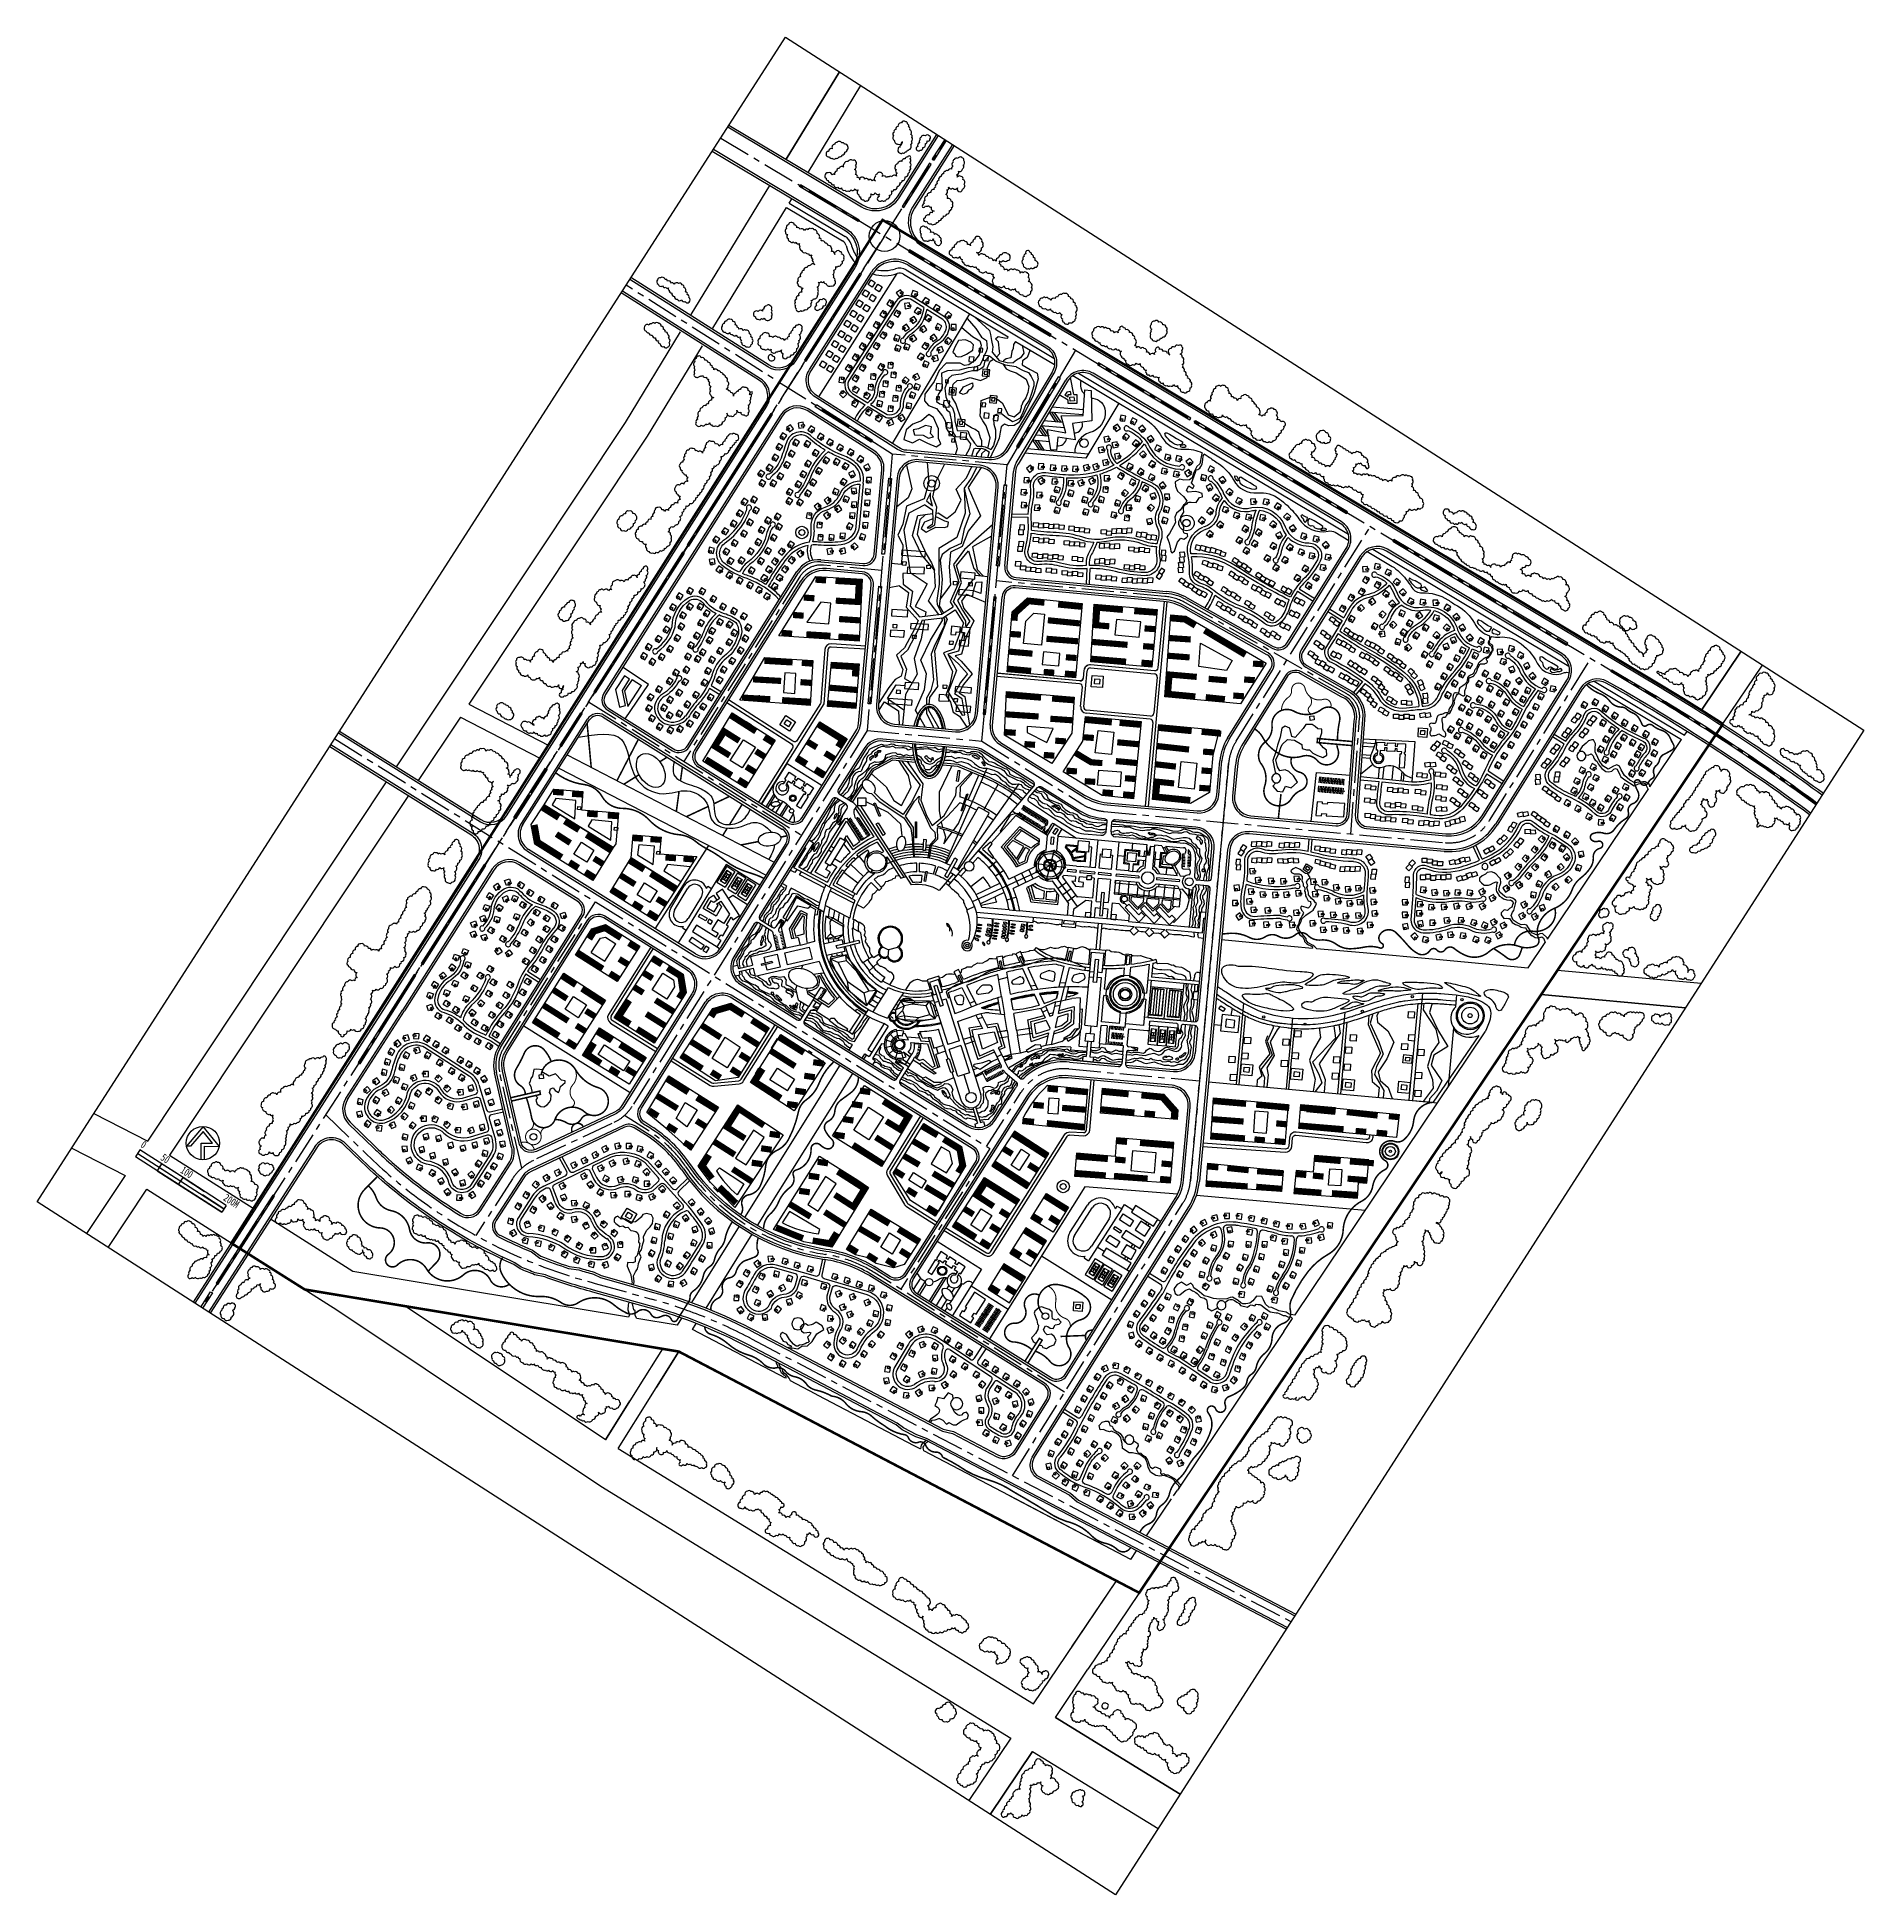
# Model space of a CAD drawing. Extents: x 30752 to 65014, y 26327 to 78956.
# Drawn here: x 30752 to 34315, y 26327 to 29950 of the extents above; entities outside this region: 1.
import ezdxf

# ---------------------------------------------------------------- set-up
doc = ezdxf.new("R2010")
doc.units = 0
doc.header["$MEASUREMENT"] = 0
for name, pattern in [('CENTER', [2, 1.25, -0.25, 0.25, -0.25]), ('CENTER2', [1.125, 0.75, -0.125, 0.125, -0.125]), ('CONTINOUS', [0])]:
    doc.linetypes.add(name, pattern=pattern)
doc.layers.get('0').update_dxf_attribs({"color": 12, "linetype": 'CONTINUOUS'})
for name, color, linetype in [('-规划边界', 1, 'CONTINUOUS'), ('0-风玫瑰比例尺', 7, 'CONTINUOUS'), ('000', 1, 'CONTINUOUS'), ('G-绿化', 74, 'CONTINUOUS'), ('GH-中心线', 254, 'CENTER'), ('GH-道路红线', 1, 'CONTINOUS'), ('GH_水系', 152, 'CONTINUOUS'), ('jianzhu--pl', 1, 'CONTINUOUS'), ('KKK', 7, 'CONTINUOUS'), ('LV', 62, 'CONTINUOUS'), ('qqqqq', 7, 'CONTINUOUS'), ('中心区建筑', 32, 'CONTINUOUS'), ('图层1', 41, 'CONTINUOUS'), ('支路', 34, 'CONTINUOUS')]:
    doc.layers.add(name, color=color, linetype=linetype)
doc.layers.add('G-SL2', color=97, linetype='CONTINUOUS', true_color=0x329a2d)
doc.layers.add('G-建筑', color=13, linetype='CONTINUOUS', true_color=0xe44444)
doc.styles.add('DIM_FONT', font='txt', dxfattribs={"width": 0.8})
doc.styles.add('HT', font='simhei.ttf')

msp = doc.modelspace()

# ---------------------------------------------------------------- texts
at = {"layer": '0-风玫瑰比例尺', "color": 7, "style": 'HT', "width": 0.7}
for s, height, p in [('0', 15, (30952.5, 27786.2)), ('0', 15, (30952.5, 27786.2)), ('50', 15.01, (30991.3, 27761.2)), ('100', 15.01, (31030, 27736.4)), ('200M', 15.01, (31113.7, 27682.6))]:
    msp.add_text(s, height=height, rotation=326.8549, dxfattribs=at).set_placement(p)
at = {"layer": 'G-绿化', "style": 'DIM_FONT', "width": 0.8, "flags": 9}
for tag, p, s, rotation in [('XSIZE', (32095.3, 28312.5), '36570', 238.1883), ('YSIZE', (32095.3, 28312.5), '18970', 238.1883), ('XSIZE', (32095.3, 28312.5), '36570', 238.1883), ('YSIZE', (32095.3, 28312.5), '18970', 238.1883), ('XSIZE', (32116.2, 28299.7), '36570', 238.1883), ('YSIZE', (32116.2, 28299.7), '18970', 238.1883), ('XSIZE', (32116.2, 28299.7), '36570', 238.1883), ('YSIZE', (32116.2, 28299.7), '18970', 238.1883), ('XSIZE', (32135.9, 28287.1), '36570', 238.1883), ('YSIZE', (32135.9, 28287.1), '18970', 238.1883), ('XSIZE', (32135.9, 28287.1), '36570', 238.1883), ('YSIZE', (32135.9, 28287.1), '18970', 238.1883), ('YSIZE', (32926.5, 28095.1), '23400', 264.7707), ('XSIZE', (32926.5, 28095.1), '52400', 264.7707), ('YSIZE', (32960.5, 28091.8), '23400', 264.7707), ('XSIZE', (32960.5, 28091.8), '52400', 264.7707), ('XSIZE', (32813.9, 27547.5), '36570', 238.1883), ('YSIZE', (32813.9, 27547.5), '18970', 238.1883), ('XSIZE', (32813.9, 27547.5), '36570', 238.1883), ('YSIZE', (32813.9, 27547.5), '18970', 238.1883), ('XSIZE', (32831.6, 27536.5), '36570', 238.1883), ('YSIZE', (32831.6, 27536.5), '18970', 238.1883), ('XSIZE', (32831.6, 27536.5), '36570', 238.1883), ('YSIZE', (32831.6, 27536.5), '18970', 238.1883), ('XSIZE', (32850.1, 27524.8), '36570', 238.1883), ('YSIZE', (32850.1, 27524.8), '18970', 238.1883), ('XSIZE', (32850.1, 27524.8), '36570', 238.1883), ('YSIZE', (32850.1, 27524.8), '18970', 238.1883)]:
    msp.add_attdef(tag, p, s, height=0.0005, rotation=rotation, dxfattribs=at)

# ---------------------------------------------------------------- blocks, each defined once
blk = doc.blocks.new('W')
at = {"layer": 'G-绿化'}
for points in [[(18, 0), (18, 36.6), (0, 36.6), (0, 0)], [(14.5, 6.4), (14.5, 30.2), (3.5, 30.2), (3.5, 6.4)]]:
    blk.add_lwpolyline(points, close=True, dxfattribs=at)
for points in [[(3.5, 18.3), (14.5, 18.3)], [(5.1, 6.4), (5.1, 30.2)], [(5.1, 23.8), (12.9, 23.8)], [(5.1, 12.8), (12.9, 12.8)], [(9, 12.8), (9, 23.8)], [(12.9, 6.4), (12.9, 30.2)]]:
    blk.add_lwpolyline(points, dxfattribs=at)
blk = doc.blocks.new('x1')
blk.add_lwpolyline([(10, 5.5), (10, 10), (0, 10), (0, 0), (10, 0), (10, 2.5)])
blk.add_lwpolyline([(6.3, 5.5), (11.3, 5.5), (11.3, 2.5), (6.3, 2.5)], close=True)
blk = doc.blocks.new('x2')
for p, q in [((0, 8.4), (0, 0)), ((10, 8.4), (0, 8.4)), ((0, 0), (10, 0)), ((10, 1.6), (20, 1.6)), ((20, 1.6), (20, 8.5))]:
    blk.add_line(p, q)
blk.add_lwpolyline([(20, 8.5), (20, 10), (10, 10), (10, 0)])

# ---------------------------------------------------------------- linework, layer by layer
at = {"layer": '-规划边界', "color": 251, "linetype": 'CENTER2', "ltscale": 50, "const_width": 5, "flags": 128}
msp.add_lwpolyline([(31130.6, 27598), (31273.9, 27507.6), (32003.4, 27386.6), (32901.4, 26916.1), (34040, 28610.5, 0.008825), (33919.4, 28685.6), (33365.1, 29017), (32469.6, 29552.4), (32400.9, 29593.5), (32342.5, 29501.5), (31130.6, 27598)], format="xyb", dxfattribs=at)
for p, q in [((32660, 28918), (32660.6, 28928.2)), ((32669.9, 28917.4), (32660, 28918)), ((32660.6, 28928.2), (32670.6, 28927.5)), ((32670.6, 28927.5), (32670, 28917.6)), ((33346.1, 28656.6), (33350.5, 28663.9)), ((33367.4, 28681), (33371.9, 28688.2)), ((33376, 28675.7), (33367.4, 28681)), ((33379.4, 28669.6), (33374.2, 28672.8)), ((33378.6, 28680), (33387.1, 28674.7)), ((33378.6, 28668.2), (33379.4, 28669.6)), ((33381.9, 28666.2), (33378.6, 28668.2)), ((33387.1, 28674.7), (33381.9, 28666.2)), ((33354.6, 28651.4), (33346.1, 28656.6)), ((33358.1, 28645.3), (33352.8, 28648.5)), ((33357.2, 28655.6), (33365.7, 28650.4)), ((33357.2, 28643.9), (33358.1, 28645.3)), ((33360.5, 28641.9), (33357.2, 28643.9)), ((33365.7, 28650.4), (33360.5, 28641.9)), ((33385.2, 28568.5), (33385.5, 28573.8)), ((32875.1, 27622.9), (32867, 27610.3)), ((32867, 27610.3), (32902.6, 27587.7)), ((32910.6, 27600.4), (32875.1, 27622.9)), ((32902.6, 27587.7), (32910.6, 27600.4))]:
    msp.add_line(p, q)
for points in [[(32366.9, 29457.3), (32375.2, 29452), (32369.4, 29442.8), (32361.1, 29448)], [(32378.3, 29476.8), (32386.6, 29471.6), (32380.8, 29462.3), (32372.5, 29467.6)], [(32391.6, 29468), (32400, 29462.8), (32394.2, 29453.6), (32385.9, 29458.8)], [(32354.8, 29437.4), (32363.2, 29432.2), (32357.4, 29423), (32349, 29428.2)], [(32368.2, 29428.6), (32376.5, 29423.4), (32370.7, 29414.2), (32362.4, 29419.4)], [(32380.2, 29448.5), (32388.5, 29443.2), (32382.8, 29434), (32374.4, 29439.3)], [(32331.4, 29398), (32339.7, 29392.8), (32333.9, 29383.6), (32325.6, 29388.8)], [(32342.8, 29417.6), (32351.1, 29412.3), (32345.3, 29403.1), (32337, 29408.4)], [(32344.7, 29389.3), (32353, 29384), (32347.3, 29374.8), (32338.9, 29380.1)], [(32356.2, 29408.8), (32364.5, 29403.6), (32358.7, 29394.4), (32350.4, 29399.6)], [(32307.3, 29358.4), (32315.6, 29353.1), (32309.8, 29343.9), (32301.5, 29349.2)], [(32319.3, 29378.2), (32327.7, 29373), (32321.9, 29363.8), (32313.6, 29369)], [(32320.7, 29349.6), (32329, 29344.4), (32323.2, 29335.1), (32314.9, 29340.4)], [(32332.7, 29369.4), (32341, 29364.2), (32335.2, 29355), (32326.9, 29360.2)], [(32283.8, 29319), (32292.2, 29313.8), (32286.4, 29304.5), (32278.1, 29309.8)], [(32295.9, 29338.8), (32304.2, 29333.6), (32298.4, 29324.4), (32290.1, 29329.6)], [(32297.2, 29310.2), (32305.5, 29305), (32299.7, 29295.8), (32291.4, 29301)], [(32309.2, 29330.1), (32317.5, 29324.8), (32311.8, 29315.6), (32303.4, 29320.8)], [(32569, 29317.1), (32578.5, 29316.2), (32579.5, 29325.8), (32569.9, 29326.8)], [(32588.7, 29336.4), (32595.9, 29335.7), (32596.6, 29342.9), (32589.4, 29343.6)], [(32597.1, 29319.7), (32606.7, 29318.8), (32607.6, 29328.5), (32598, 29329.4)], [(32504.7, 29262.2), (32516.7, 29261), (32517.8, 29273.1), (32505.9, 29274.2)], [(32523.4, 29275.6), (32529.1, 29275), (32529.7, 29280.8), (32523.9, 29281.4)], [(32578.5, 29300), (32585.7, 29299.3), (32586.4, 29306.5), (32579.2, 29307.2)], [(32594.8, 29289.2), (32608.6, 29287.9), (32609.9, 29301.3), (32596.1, 29302.7)], [(32598.9, 29292.6), (32605.3, 29292), (32605.8, 29298), (32599.5, 29298.6)], [(32505.5, 29243), (32511.2, 29242.5), (32511.8, 29248.3), (32506, 29248.8)], [(32518.9, 29229.3), (32530.9, 29228.2), (32532, 29240.3), (32520.1, 29241.4)], [(32530.2, 29253.2), (32544, 29251.9), (32545.3, 29265.3), (32531.4, 29266.6)], [(32534.2, 29256.6), (32540.6, 29256), (32541.2, 29262), (32534.8, 29262.6)], [(32609.1, 29237.7), (32623, 29236.3), (32624.2, 29249.8), (32610.4, 29251.1)], [(32613.2, 29241), (32619.6, 29240.4), (32620.2, 29246.4), (32613.8, 29247)], [(32546.6, 29191.8), (32560.4, 29190.5), (32561.7, 29203.9), (32547.9, 29205.2)], [(32550.7, 29195.2), (32557, 29194.6), (32557.6, 29200.5), (32551.2, 29201.2)], [(32594.5, 29229.6), (32601.7, 29229), (32602.4, 29236.2), (32595.2, 29236.9)], [(32598.4, 29207.6), (32608, 29206.6), (32608.9, 29216.3), (32599.3, 29217.2)], [(32616.3, 29202.7), (32625.9, 29201.8), (32626.8, 29211.4), (32617.3, 29212.4)], [(32625.3, 29218.6), (32632.5, 29217.9), (32633.2, 29225.2), (32626, 29225.9)], [(32525.3, 29188.7), (32534.9, 29187.7), (32535.8, 29197.4), (32526.3, 29198.3)], [(32529.9, 29173.4), (32537.1, 29172.7), (32537.8, 29179.9), (32530.6, 29180.6)], [(32535.2, 29160.6), (32540.9, 29160), (32541.5, 29165.8), (32535.8, 29166.4)], [(32551.9, 29166.7), (32563.8, 29165.6), (32565, 29177.7), (32553, 29178.8)], [(32437.5, 28939.7), (32483.6, 28936.3), (32484.3, 28946.3), (32438.3, 28949.7)], [(32440.1, 28927.2), (32446.8, 28926.7), (32446.4, 28919.8), (32439.6, 28920.3)], [(32448.9, 28904.5), (32482, 28903.4), (32482.4, 28915.4), (32449.3, 28916.5)], [(32487.3, 28920.4), (32494.1, 28920), (32493.7, 28913.1), (32486.9, 28913.5)], [(32539.4, 28888.7), (32546.1, 28888.3), (32545.7, 28881.4), (32538.9, 28881.8)], [(32552.5, 28895.6), (32580.5, 28893), (32581.6, 28904.9), (32553.6, 28907.5)], [(32569.2, 28886.6), (32575.9, 28886.2), (32575.5, 28879.3), (32568.7, 28879.7)], [(32549.2, 28862.7), (32577.1, 28860.1), (32578, 28870.1), (32550.1, 28872.7)], [(32418.3, 28821.7), (32449.5, 28819.7), (32450.3, 28831.7), (32419, 28833.6)], [(32421.8, 28804.9), (32428.5, 28804.5), (32428.1, 28797.6), (32421.3, 28798)], [(32455.5, 28796.6), (32489.5, 28794.4), (32490.1, 28804.4), (32456.1, 28806.6)], [(32415.7, 28781.7), (32442.5, 28780), (32443.3, 28791.9), (32416.5, 28793.7)], [(32459.7, 28784), (32466.4, 28783.6), (32466, 28776.7), (32459.3, 28777.1)], [(32531.9, 28772.7), (32538.6, 28772.3), (32538.2, 28765.4), (32531.4, 28765.8)], [(32544, 28784.2), (32544.5, 28790.1), (32551.8, 28789.5), (32552.6, 28799.5), (32535.4, 28801), (32534, 28785)], [(32560.1, 28780.8), (32559.4, 28772.9), (32551.2, 28773.7), (32550.4, 28763.7), (32568.4, 28762.1), (32570, 28779.9)], [(32554.5, 28789.2), (32560.8, 28788.7), (32560.2, 28782.5), (32570.2, 28781.6), (32571.6, 28797.8), (32555.4, 28799.2)], [(31893.3, 28675.8), (31907.5, 28697.8), (31897.4, 28704.4), (31880.1, 28677.5), (31888, 28643.1), (31899.7, 28646.6)], [(32411.9, 28650.5), (32457.9, 28647.1), (32458.7, 28657.1), (32412.6, 28660.5)], [(32428.6, 28676.8), (32435.3, 28676.4), (32434.9, 28669.5), (32428.2, 28669.9)], [(32443.8, 28679.7), (32470.6, 28677.9), (32471.4, 28689.9), (32444.6, 28691.7)], [(32510.8, 28655.9), (32529.9, 28655), (32530.4, 28667), (32511.4, 28667.9)], [(32519.3, 28686.9), (32526.1, 28686.5), (32525.7, 28679.6), (32518.9, 28680)], [(32540.3, 28660.4), (32547, 28659.9), (32546.6, 28653.1), (32539.9, 28653.5)], [(32541.8, 28673.6), (32573.7, 28670.8), (32574.6, 28680.7), (32542.8, 28683.6)], [(32543.9, 28635.6), (32571.9, 28633), (32573, 28644.9), (32545, 28647.5)], [(31806.3, 28449.4), (31812.5, 28448.6), (31811.8, 28442.8), (31805.6, 28443.6)], [(31878.3, 28409.1), (31884.5, 28408.3), (31883.8, 28402.5), (31877.6, 28403.2)], [(31961, 28362.3), (31967.1, 28361.5), (31966.4, 28355.7), (31960.2, 28356.4)], [(32085.7, 28265.1), (32102, 28239.6), (32091.3, 28221.5), (32079.3, 28228.7), (32068, 28209.9), (32080, 28202.7), (32075.4, 28195), (32038, 28218.3), (32030.1, 28205.6), (32078.2, 28175.6), (32086.2, 28188.3), (32080.5, 28191.8), (32085.2, 28199.6), (32089.2, 28197.2), (32100.5, 28216), (32096.4, 28218.4), (32105.6, 28233.9), (32108.9, 28228.8), (32121.5, 28236.9), (32088.8, 28288.2), (32076.1, 28280.1), (32082.5, 28270.2), (32071.5, 28262.3), (32065.8, 28265.6), (32058.2, 28252.7), (32072.5, 28244.3), (32080.1, 28257.3), (32077.2, 28259)], [(33426.6, 28049.6), (33438.6, 28049), (33438, 28036.8), (33425.9, 28037.5)], [(31843, 28006.5), (31869.8, 27989.8), (31876.2, 28000), (31849.4, 28016.7)], [(33205.1, 28012.5), (33217.1, 28011.9), (33216.4, 27999.7), (33204.4, 28000.4)], [(33101.9, 27969.3), (33113.9, 27968.6), (33113.3, 27956.5), (33101.3, 27957.2)], [(33107, 27999.7), (33119, 27999), (33118.3, 27986.9), (33106.3, 27987.6)], [(33182, 27996.3), (33194, 27995.6), (33193.3, 27983.5), (33181.3, 27984.2)], [(33200.1, 27969.9), (33212.1, 27969.2), (33211.4, 27957.1), (33199.4, 27957.8)], [(33304.3, 27980.6), (33316.3, 27979.9), (33315.6, 27967.8), (33303.6, 27968.4)], [(33313.4, 28004.8), (33325.4, 28004.1), (33324.8, 27992), (33312.8, 27992.7)], [(33413.6, 27987.6), (33425.6, 27986.9), (33424.9, 27974.8), (33412.9, 27975.4)], [(33427, 28005), (33439, 28004.3), (33438.3, 27992.2), (33426.3, 27992.9)], [(33445.4, 27976.3), (33457.4, 27975.6), (33456.7, 27963.5), (33444.7, 27964.2)], [(33076.7, 27962.5), (33088.7, 27961.8), (33088, 27949.7), (33076, 27950.3)], [(33100.7, 27947.9), (33122.8, 27945.8), (33120.8, 27924.3), (33098.7, 27926.3)], [(33106.1, 27941.3), (33116.3, 27940.4), (33115.4, 27930.8), (33105.2, 27931.8)], [(33179, 27954.8), (33191, 27954.2), (33190.3, 27942), (33178.3, 27942.7)], [(33198.6, 27939.1), (33220.8, 27937.1), (33218.8, 27915.6), (33196.6, 27917.6)], [(33280.9, 27962), (33293, 27961.4), (33292.3, 27949.3), (33280.3, 27949.9)], [(33301.7, 27947.6), (33313.7, 27946.9), (33313, 27934.8), (33301, 27935.5)], [(33417.3, 27965.9), (33433.9, 27964.2), (33432.3, 27948.1), (33415.7, 27949.8)], [(33421.4, 27960.9), (33429, 27960.2), (33428.3, 27953), (33420.6, 27953.8)], [(33079.5, 27927.5), (33091.5, 27926.8), (33090.8, 27914.7), (33078.8, 27915.4)], [(33204, 27932.6), (33214.2, 27931.7), (33213.4, 27922.1), (33203.2, 27923)], [(33278.3, 27930.1), (33290.3, 27929.4), (33289.6, 27917.3), (33277.6, 27918)], [(33299.2, 27918.4), (33321.3, 27916.4), (33319.3, 27894.8), (33297.2, 27896.9)], [(33304.6, 27911.9), (33314.8, 27910.9), (33313.9, 27901.3), (33303.7, 27902.3)], [(33408, 27913.6), (33430.1, 27911.6), (33428.2, 27890), (33406, 27892.1)], [(33413.4, 27907.1), (33423.6, 27906.1), (33422.7, 27896.6), (33412.5, 27897.5)], [(33440.6, 27931.5), (33452.6, 27930.8), (33451.9, 27918.7), (33439.9, 27919.3)], [(33439.6, 27896.4), (33451.6, 27895.7), (33451, 27883.6), (33439, 27884.3)], [(32886.3, 27658.5), (32929.4, 27631.3), (32937.4, 27644), (32894.2, 27671.2)], [(32893.7, 27624.1), (32912.5, 27611.9), (32923.4, 27628.7), (32904.6, 27640.9)], [(32829, 27575.3), (32877.9, 27545.8), (32885.7, 27558.7), (32836.7, 27588.2)], [(32866.2, 27577.8), (32885.4, 27566.2), (32895.7, 27583.4), (32876.5, 27594.9)]]:
    msp.add_lwpolyline(points, close=True)
for points in [[(32160, 28666.5), (32159.2, 28654.6)], [(33350.5, 28663.9), (33351.3, 28665.1), (33354.9, 28662.9), (33354.1, 28661.7), (33359.1, 28658.6)], [(33352.8, 28648.5), (33359.1, 28658.6)], [(33371.9, 28688.2), (33372.7, 28689.5), (33376.2, 28687.3), (33375.5, 28686.1), (33380.4, 28683)], [(33374.2, 28672.8), (33380.4, 28683)], [(31968.1, 28378.4), (31969, 28390.4)], [(33227.8, 27854.9), (33283, 27849.7), (33284.1, 27861.6), (33217, 27868), (33215.9, 27856)], [(32916.2, 27639.6), (32913.4, 27635.1)], [(32918.4, 27631.9), (32921.3, 27636.4)], [(32875, 27572.5), (32871.9, 27567)], [(32888.7, 27596.6), (32884.9, 27589.9)], [(32890, 27586.8), (32893.7, 27593.4)], [(32877, 27563.9), (32880.1, 27569.4)]]:
    msp.add_lwpolyline(points)
for centre, radius in [((32496.5, 29079.7), 15.1), ((32496.5, 29079.7), 7.15), ((32243.5, 28983.9), 12.1), ((32243.5, 28983.9), 5.72), ((33434, 28078.8), 2.23), ((33336.8, 28050), 2.23), ((33530.7, 28073.1), 2.23), ((33144.3, 28039.3), 2.23), ((33224.9, 28025.1), 2.23)]:
    msp.add_circle(centre, radius)
at = {"layer": '0-风玫瑰比例尺', "color": 7}
for p, q in [((31071.9, 27760.7), (31072.1, 27793.1)), ((31111.9, 27658.1), (30943.7, 27766.3)), ((30948, 27773), (31032.1, 27718.9)), ((31036.5, 27725.7), (30952.3, 27779.7)), ((30994.4, 27752.7), (30985.7, 27739.2)), ((31078.1, 27760.6), (31078.2, 27786.9)), ((31078.2, 27786.9), (31107, 27786.8)), ((30985.7, 27739.2), (31111.9, 27658.1)), ((31032.1, 27718.9), (31036.5, 27725.7)), ((31032.1, 27718.9), (31116.3, 27664.9)), ((31120.6, 27671.6), (31036.5, 27725.7)), ((31116.3, 27664.9), (31074.2, 27691.9))]:
    msp.add_line(p, q, dxfattribs=at)
at = {"layer": '0-风玫瑰比例尺', "color": 7, "const_width": 1}
msp.add_lwpolyline([(31106.4, 27802.1, 1.372064), (31055, 27767.7, 0.463511), (31103.6, 27777.4, 0.198321), (31106.4, 27802.1, -6.006397)], format="xyb", dxfattribs=at)
at = {"layer": '0-风玫瑰比例尺', "color": 7}
for points in [[(31075.6, 27825.6), (31043.2, 27787.4)], [(31075.3, 27825.6), (31107, 27786.8)], [(31072.1, 27793.1), (31093.9, 27793), (31075.4, 27815.7), (31051, 27787.1), (31043.3, 27787.1)], [(30952.3, 27779.7), (30943.7, 27766.3)], [(31027.8, 27712.2), (31036.5, 27725.7)], [(31120.6, 27671.6), (31111.9, 27658.1)]]:
    msp.add_lwpolyline(points, dxfattribs=at)
for points in [[(31036.5, 27725.7), (30994.4, 27752.7), (30990.1, 27746), (31032.1, 27718.9), (31036.5, 27725.7), (31078.5, 27698.6)], [(31078.5, 27698.6), (31036.5, 27725.7)]]:
    msp.add_lwpolyline(points, close=True, dxfattribs=at)
msp.add_circle((31075.2, 27793.1), 32.5, dxfattribs=at)
at = {"layer": '000'}
for p, q in [((31353.8, 27880), (31464.9, 28052.9)), ((31357.2, 27877.9), (31468.3, 28050.8)), ((31293.2, 27785.6), (31258.8, 27732.2)), ((31296.5, 27783.4), (31262.2, 27730.1)), ((32692.7, 27180.5), (32997.9, 27668.5)), ((32696.1, 27178.4), (33001.3, 27666.4))]:
    msp.add_line(p, q, dxfattribs=at)
for points in [[(31681.6, 27556.4, -0.088916), (31383.9, 27757.1), (31350.3, 27789.6)], [(31683.6, 27559.9, -0.089012), (31386.7, 27760), (31353.1, 27792.5)], [(33187.9, 26844.9), (32484.9, 27213.6), (32465.8, 27220.2), (32439.3, 27234.2), (32427.4, 27243.8), (32137.3, 27395.9, 0.052633), (31945.6, 27472), (31836, 27502.7, -0.024172), (31742.1, 27532), (31722, 27536.5, -0.007372), (31694.1, 27547.8), (31681.6, 27556.4)], [(33189.8, 26848.4), (32486.5, 27217.3), (32467.4, 27223.9), (32441.5, 27237.5), (32429.6, 27247.1), (32139.2, 27399.5, 0.052633), (31946.7, 27475.9), (31837, 27506.5, -0.024248), (31743.2, 27535.9), (31723.1, 27540.3, -0.007194), (31696, 27551.3), (31683.6, 27559.9)]]:
    msp.add_lwpolyline(points, format="xyb", dxfattribs=at)
for points in [[(32703.8, 27139.5), (32765, 27107.3), (32780.7, 27093.4), (33205, 26870.9)], [(32705.6, 27143), (32767.3, 27110.7), (32783, 27096.8), (33206.9, 26874.5)]]:
    msp.add_lwpolyline(points, dxfattribs=at)
for centre, radius, start, end in [((64975.1, 78917), 39, 327.9747, 147.0094), ((31326, 27764.5), 39, 45.862, 147.2749), ((31326, 27764.5), 35, 45.862, 147.2749), ((31663.8, 27631.1), 24, 147.0094, 243.4033), ((31663.8, 27631.1), 20, 147.0094, 243.4033), ((32717.3, 27165.1), 29, 147.9747, 242.3237), ((32717.3, 27165.1), 25, 147.9747, 242.3237)]:
    msp.add_arc(centre, radius, start, end, dxfattribs=at)
at = {"layer": 'G-SL2'}
for points in [[(32456.1, 29740.7, 0.520567), (32457, 29747.2, 0.520567), (32457.9, 29754.8, 0.520567), (32455.9, 29760.4, 0.520567), (32453.9, 29769.3, 0.520567), (32451.7, 29774.8, 0.520567), (32449.3, 29780.8, 0.520567), (32446, 29785.1, 0.520567), (32437.6, 29782.7, 0.520567), (32431, 29775.5, 0.520567), (32426.7, 29769.7, 0.520567), (32423.3, 29764.7, 0.520567), (32422.2, 29757.5, 0.520567), (32424.4, 29748.1, 0.520567), (32431.5, 29741.6, 0.520567), (32439.8, 29745.8, 0.520567), (32437.6, 29739.7, 0.520567), (32435, 29735.2, 0.520567), (32431.1, 29731.9, 0.520567), (32433.8, 29724.7, 0.520567), (32440, 29724.2, 0.520567), (32445.3, 29726.4, 0.520567), (32449.3, 29729.4, 0.520567)], [(32327.3, 29725.8, 0.520567), (32331.6, 29730.8, 0.520567), (32333.1, 29736.6, 0.520567), (32326.3, 29741.3, 0.520567), (32321.4, 29743.6, 0.520567), (32312.1, 29744.7, 0.520567), (32307.5, 29741, 0.520567), (32302.7, 29732.3, 0.520567), (32295.2, 29727.2, 0.520567), (32290.6, 29721.5, 0.520567), (32297.2, 29716.5, 0.520567), (32302.7, 29714, 0.520567), (32309.9, 29714, 0.520567), (32315.6, 29716.8, 0.520567), (32321.8, 29720.3, 0.520567)], [(32493.3, 29751.1, 0.520567), (32491.8, 29757.6, 0.520567), (32484.3, 29757.5, 0.520567), (32475.7, 29754.5, 0.520567), (32474.1, 29749.7, 0.520567), (32472.9, 29744.1, 0.520567), (32469.7, 29736.5, 0.520567), (32466.7, 29730.3, 0.520567), (32473.9, 29729.5, 0.520567), (32479.3, 29734.5, 0.520567), (32484.4, 29742.4, 0.520567), (32487.6, 29747.5, 0.520567)], [(32450.6, 29684.3, 0.520567), (32453.5, 29690.3, 0.520567), (32454.8, 29696.3, 0.520567), (32454, 29705, 0.520567), (32454.3, 29712.4, 0.520567), (32454.4, 29717.6, 0.520567), (32449.2, 29715.9, 0.520567), (32444.6, 29712.5, 0.520567), (32438.3, 29707.4, 0.520567), (32430, 29702.6, 0.520567), (32425.6, 29697.7, 0.520567), (32427.1, 29691.6, 0.520567), (32429.4, 29684.8, 0.520567), (32428.1, 29679, 0.520567), (32418.8, 29677.4, 0.520567), (32413.4, 29677.3, 0.520567), (32408.7, 29675.7, 0.520567), (32399.7, 29678, 0.520567), (32399.1, 29684.9, 0.520567), (32389.5, 29682.6, 0.520567), (32387, 29677.9, 0.520567), (32386.8, 29669.5, 0.520567), (32380.4, 29669.8, 0.520567), (32373.9, 29671.2, 0.520567), (32365.9, 29673.2, 0.520567), (32360, 29676.8, 0.520567), (32356.3, 29671.4, 0.520567), (32351.4, 29676.4, 0.520567), (32348, 29682.3, 0.520567), (32346.2, 29691.7, 0.520567), (32348, 29700.4, 0.520567), (32348.9, 29707.2, 0.520567), (32342.6, 29709.1, 0.520567), (32333.5, 29707.3, 0.520567), (32326.1, 29702.6, 0.520567), (32325.2, 29696.5, 0.520567), (32316.3, 29694.1, 0.520567), (32311.6, 29688.7, 0.520567), (32307.4, 29681.7, 0.520567), (32302.3, 29681, 0.520567), (32295, 29685.3, 0.520567), (32288.4, 29679.4, 0.520567), (32290.8, 29674.8, 0.520567), (32294.7, 29670.7, 0.520567), (32299.8, 29666.6, 0.520567), (32305.8, 29662.3, 0.520567), (32313.7, 29657.1, 0.520567), (32320.7, 29656.2, 0.520567), (32327.8, 29651.3, 0.520567), (32333.3, 29650.5, 0.520567), (32339.5, 29652.2, 0.520567), (32347.2, 29653.9, 0.520567), (32353.3, 29652.3, 0.520567), (32354.3, 29642.6, 0.520567), (32357.6, 29638.5, 0.520567), (32364.3, 29632.4, 0.520567), (32369.6, 29630.7, 0.520567), (32374.5, 29636.4, 0.520567), (32377.8, 29644.1, 0.520567), (32386.6, 29646.9, 0.520567), (32395.7, 29644.3, 0.520567), (32394.3, 29639.1, 0.520567), (32391, 29632.5, 0.520567), (32399.4, 29631.5, 0.520567), (32408.9, 29634.4, 0.520567), (32414.6, 29641.5, 0.520567), (32418.4, 29650, 0.520567), (32423.1, 29652.7, 0.520567), (32429.8, 29659.1, 0.520567), (32434.7, 29665.8, 0.520567), (32438.9, 29670.2, 0.520567), (32444.9, 29677.6, 0.520567)], [(32557.1, 29693.6, 0.520567), (32558.1, 29700.1, 0.520567), (32559.1, 29709.1, 0.520567), (32557.4, 29713.9, 0.520567), (32547.6, 29713.5, 0.520567), (32541, 29711.3, 0.520567), (32538.6, 29706.2, 0.520567), (32537.8, 29697.4, 0.520567), (32535.6, 29692.4, 0.520567), (32528.8, 29689.3, 0.520567), (32523.2, 29688.2, 0.520567), (32520, 29683.4, 0.520567), (32515.1, 29677.9, 0.520567), (32510.4, 29671, 0.520567), (32507.5, 29664.2, 0.520567), (32503.9, 29657.2, 0.520567), (32501.2, 29652.9, 0.520567), (32494.9, 29646.7, 0.520567), (32487.8, 29640.2, 0.520567), (32483.3, 29631.7, 0.520567), (32481.9, 29625.5, 0.520567), (32478.8, 29618.1, 0.520567), (32484.5, 29621.3, 0.520567), (32490.1, 29621.8, 0.520567), (32495.8, 29618.9, 0.520567), (32501.4, 29610.8, 0.520567), (32497.3, 29607.6, 0.520567), (32491.7, 29603.1, 0.520567), (32484, 29597.5, 0.520567), (32480.9, 29592.9, 0.520567), (32487.4, 29591.2, 0.520567), (32495.6, 29586.1, 0.520567), (32502, 29585.5, 0.520567), (32506.2, 29588.8, 0.520567), (32510.7, 29592.1, 0.520567), (32516.1, 29596.8, 0.520567), (32519.4, 29601.5, 0.520567), (32525.9, 29605, 0.520567), (32531.4, 29611.7, 0.520567), (32535.4, 29617.5, 0.520567), (32537.3, 29624, 0.520567), (32534.7, 29630.2, 0.520567), (32527.1, 29635.2, 0.520567), (32524.1, 29643.4, 0.520567), (32526.3, 29651.9, 0.520567), (32529.6, 29657.3, 0.520567), (32537.5, 29655.5, 0.520567), (32547.2, 29656.3, 0.520567), (32549.3, 29648.7, 0.520567), (32556.9, 29653.7, 0.520567), (32560, 29663.2, 0.520567), (32557.7, 29672.3, 0.520567), (32554.1, 29678, 0.520567), (32546.6, 29676.7, 0.520567), (32545.2, 29681.7, 0.520567), (32549, 29688.4, 0.520567)], [(32294.2, 29544.4, 0.520567), (32288.6, 29548, 0.520567), (32281.3, 29552.7, 0.520567), (32277.5, 29557.9, 0.520567), (32273.1, 29566.8, 0.520567), (32267.1, 29574.5, 0.520567), (32261, 29575.9, 0.520567), (32255.6, 29574.5, 0.520567), (32248.4, 29572.9, 0.520567), (32239.7, 29575.3, 0.520567), (32233.8, 29578.4, 0.520567), (32228.8, 29583.2, 0.520567), (32223.9, 29588.2, 0.520567), (32217.3, 29584.1, 0.520567), (32213.5, 29576.3, 0.520567), (32211.8, 29569.5, 0.520567), (32215.1, 29565.2, 0.520567), (32216.9, 29557.1, 0.520567), (32220.8, 29551.3, 0.520567), (32226.6, 29550.6, 0.520567), (32232.1, 29550, 0.520567), (32239.4, 29547.8, 0.520567), (32239.7, 29542, 0.520567), (32242.8, 29534.2, 0.520567), (32250.9, 29530.3, 0.520567), (32256.1, 29528.1, 0.520567), (32263, 29525.4, 0.520567), (32264.6, 29517.6, 0.520567), (32266, 29511.4, 0.520567), (32269, 29506.5, 0.520567), (32259.9, 29504.1, 0.520567), (32253.5, 29500.9, 0.520567), (32247.2, 29495.2, 0.520567), (32243.3, 29490.4, 0.520567), (32240.9, 29482.5, 0.520567), (32235.9, 29474.4, 0.520567), (32235.4, 29468.7, 0.520567), (32240.7, 29464, 0.520567), (32245.8, 29460.3, 0.520567), (32243.3, 29452.9, 0.520567), (32237.2, 29445.8, 0.520567), (32232.7, 29439.3, 0.520567), (32230.3, 29432.2, 0.520567), (32231.1, 29426.7, 0.520567), (32232.3, 29421, 0.520567), (32234.5, 29416.1, 0.520567), (32241.5, 29416.9, 0.520567), (32249.1, 29419, 0.520567), (32256.2, 29422.4, 0.520567), (32261, 29430.7, 0.520567), (32261.4, 29436.9, 0.520567), (32266.2, 29439.5, 0.520567), (32273.7, 29446, 0.520567), (32274.1, 29451.2, 0.520567), (32274.4, 29457.4, 0.520567), (32273.5, 29462.6, 0.520567), (32275.5, 29472.1, 0.520567), (32280.6, 29473.2, 0.520567), (32286.4, 29473.3, 0.520567), (32290.9, 29469.2, 0.520567), (32299.8, 29465.2, 0.520567), (32307.5, 29468.4, 0.520567), (32307.7, 29475, 0.520567), (32305, 29481, 0.520567), (32303.6, 29487.1, 0.520567), (32305.5, 29495.3, 0.520567), (32309.4, 29502.8, 0.520567), (32314.4, 29503.5, 0.520567), (32320, 29507, 0.520567), (32322.3, 29513.2, 0.520567), (32325.6, 29518.7, 0.520567), (32321, 29526.9, 0.520567), (32318.3, 29531.5, 0.520567), (32309.7, 29531.6, 0.520567), (32307.6, 29526.2, 0.520567), (32301, 29531.8, 0.520567)], [(32489.2, 29576.1, 0.520567), (32483.4, 29579.3, 0.520567), (32477.9, 29580.5, 0.520567), (32474.8, 29571.9, 0.520567), (32476.3, 29566.6, 0.520567), (32478.1, 29558.8, 0.520567), (32485.8, 29552.8, 0.520567), (32492.6, 29554.8, 0.520567), (32499.9, 29556.4, 0.520567), (32502.9, 29552.4, 0.520567), (32507.6, 29544.6, 0.520567), (32513.2, 29545.9, 0.520567), (32514.3, 29553.2, 0.520567), (32512, 29559.8, 0.520567), (32508.6, 29563.5, 0.520567), (32502.2, 29565.3, 0.520567), (32494.5, 29569, 0.520567)], [(32594, 29539.3, 0.520567), (32596.3, 29545.5, 0.520567), (32594.7, 29550.7, 0.520567), (32591.2, 29557.1, 0.520567), (32586.1, 29561.2, 0.520567), (32580.6, 29555.8, 0.520567), (32576.9, 29550.3, 0.520567), (32572.3, 29543.1, 0.520567), (32566.6, 29545.3, 0.520567), (32561.9, 29551.3, 0.520567), (32555.8, 29552.8, 0.520567), (32550.7, 29550.4, 0.520567), (32544.7, 29546, 0.520567), (32540.8, 29540, 0.520567), (32535.6, 29534.6, 0.520567), (32531, 29529.6, 0.520567), (32535.3, 29524.7, 0.520567), (32544.2, 29520.7, 0.520567), (32551.8, 29522.4, 0.520567), (32556.3, 29516.5, 0.520567), (32559.2, 29509.9, 0.520567), (32562.7, 29505.8, 0.520567), (32567.9, 29505.5, 0.520567), (32576.2, 29503.6, 0.520567), (32583.2, 29502.3, 0.520567), (32588.3, 29497.4, 0.520567), (32592.7, 29491.9, 0.520567), (32602.2, 29493.7, 0.520567), (32611.4, 29490.6, 0.520567), (32616.5, 29487.9, 0.520567), (32618.9, 29480.4, 0.520567), (32615.8, 29471.7, 0.520567), (32621.6, 29465.2, 0.520567), (32628.1, 29464, 0.520567), (32637.8, 29465, 0.520567), (32645.9, 29460.6, 0.520567), (32654.4, 29458.3, 0.520567), (32659.7, 29460, 0.520567), (32666.2, 29453.1, 0.520567), (32673.7, 29448.1, 0.520567), (32678.4, 29445.1, 0.520567), (32683.7, 29446.6, 0.520567), (32689.7, 29454.4, 0.520567), (32691.5, 29462.7, 0.520567), (32689.7, 29470.3, 0.520567), (32685.5, 29473.1, 0.520567), (32684.9, 29481.9, 0.520567), (32682.2, 29490.6, 0.520567), (32675, 29490.5, 0.520567), (32669.4, 29489.6, 0.520567), (32662, 29495.4, 0.520567), (32655.3, 29496.1, 0.520567), (32646.5, 29493.7, 0.520567), (32638.2, 29496.1, 0.520567), (32631.7, 29503.2, 0.520567), (32628, 29508.1, 0.520567), (32628.3, 29513.6, 0.520567), (32635.9, 29514.5, 0.520567), (32644.8, 29514.6, 0.520567), (32649.5, 29521, 0.520567), (32644, 29527.3, 0.520567), (32639.3, 29529.1, 0.520567), (32633.7, 29525.6, 0.520567), (32627.1, 29519.6, 0.520567), (32622.5, 29513.1, 0.520567), (32616.4, 29513.8, 0.520567), (32608.9, 29518.3, 0.520567), (32602.6, 29522.1, 0.520567), (32597.7, 29526.2, 0.520567), (32588.4, 29524, 0.520567), (32583.8, 29529.7, 0.520567)], [(32698.4, 29514.5, 0.520567), (32695, 29520.2, 0.520567), (32691.4, 29525.9, 0.520567), (32687.8, 29530.6, 0.520567), (32683.9, 29534.2, 0.520567), (32680.1, 29527.3, 0.520567), (32676.8, 29522, 0.520567), (32674.8, 29516.2, 0.520567), (32675.1, 29507.3, 0.520567), (32679.4, 29500.6, 0.520567), (32685.3, 29498.5, 0.520567), (32690.4, 29499.8, 0.520567), (32697.7, 29501.5, 0.520567), (32703.1, 29504.4, 0.520567)], [(32022.8, 29442, 0.520567), (32019.9, 29448, 0.520567), (32016.3, 29453.1, 0.520567), (32013.5, 29461.5, 0.520567), (32010, 29466.8, 0.520567), (32002.8, 29469.4, 0.520567), (31994.2, 29468.4, 0.520567), (31988.9, 29470, 0.520567), (31981.4, 29474.3, 0.520567), (31976.6, 29477.4, 0.520567), (31967.8, 29480.7, 0.520567), (31962.1, 29476.6, 0.520567), (31963, 29468.1, 0.520567), (31971.7, 29464.8, 0.520567), (31977.9, 29462.4, 0.520567), (31983.2, 29461.4, 0.520567), (31984.9, 29456.6, 0.520567), (31989.8, 29450.7, 0.520567), (31995.3, 29444.4, 0.520567), (32000.3, 29438.7, 0.520567), (32009, 29437.6, 0.520567), (32016, 29434.7, 0.520567), (32023.6, 29432.9, 0.520567)], [(32182.5, 29400.1, 0.520567), (32184.2, 29406.5, 0.520567), (32183.7, 29413, 0.520567), (32184.1, 29419, 0.520567), (32181.1, 29426.7, 0.520567), (32174.8, 29425.8, 0.520567), (32169.4, 29419.6, 0.520567), (32166.6, 29415.5, 0.520567), (32158.1, 29415.2, 0.520567), (32149.4, 29411.8, 0.520567), (32153, 29404.8, 0.520567), (32157.6, 29400.1, 0.520567), (32164.6, 29401.4, 0.520567), (32169.9, 29401.7, 0.520567)], [(32284.9, 29426.2, 0.520567), (32290.3, 29430.1, 0.520567), (32288.4, 29438.3, 0.520567), (32282.4, 29437.9, 0.520567), (32275.7, 29433.8, 0.520567), (32271.8, 29425.7, 0.520567), (32269, 29419.6, 0.520567), (32278.8, 29419.8, 0.520567)], [(32776.6, 29427.2, 0.520567), (32773, 29432.7, 0.520567), (32767.9, 29439.7, 0.520567), (32763.8, 29444, 0.520567), (32755.8, 29449.9, 0.520567), (32750.6, 29447.9, 0.520567), (32742.3, 29443.1, 0.520567), (32737.2, 29440.1, 0.520567), (32729.1, 29436.7, 0.520567), (32724.7, 29439.5, 0.520567), (32718.5, 29441.9, 0.520567), (32713.1, 29440.9, 0.520567), (32707.1, 29436.6, 0.520567), (32706.2, 29427.6, 0.520567), (32710.4, 29424.5, 0.520567), (32718.4, 29421.1, 0.520567), (32728.1, 29420.1, 0.520567), (32731.7, 29416.3, 0.520567), (32738.1, 29413.8, 0.520567), (32746.9, 29413.2, 0.520567), (32750.4, 29409.4, 0.520567), (32751.7, 29400.4, 0.520567), (32754.6, 29394, 0.520567), (32758.4, 29390.7, 0.520567), (32765.2, 29393.8, 0.520567), (32773.2, 29395.7, 0.520567), (32776.8, 29399.8, 0.520567), (32776.9, 29405.8, 0.520567), (32777.1, 29413.1, 0.520567)], [(31968.7, 29386.4, 0.520567), (31964.3, 29391.5, 0.520567), (31956.5, 29391.5, 0.520567), (31949.9, 29390.8, 0.520567), (31945.4, 29388.6, 0.520567), (31936.7, 29385.6, 0.520567), (31939.8, 29376.9, 0.520567), (31944.8, 29373.6, 0.520567), (31951.7, 29369.1, 0.520567), (31958, 29363.7, 0.520567), (31963.8, 29357.6, 0.520567), (31967.2, 29351.6, 0.520567), (31974, 29346.4, 0.520567), (31981.6, 29345.5, 0.520567), (31984.8, 29354, 0.520567), (31983.4, 29362.7, 0.520567), (31981.7, 29370.2, 0.520567), (31977, 29375.1, 0.520567), (31973.4, 29380, 0.520567)], [(32144, 29365.7, 0.520567), (32141, 29371.6, 0.520567), (32133.8, 29378.6, 0.520567), (32128.8, 29377.5, 0.520567), (32120.8, 29380.5, 0.520567), (32117.3, 29384.1, 0.520567), (32113.6, 29388.7, 0.520567), (32109, 29395.3, 0.520567), (32105.4, 29399.2, 0.520567), (32096.6, 29396.3, 0.520567), (32091.8, 29391.6, 0.520567), (32088.2, 29386.1, 0.520567), (32088.3, 29379, 0.520567), (32093.8, 29374.9, 0.520567), (32102.7, 29373.8, 0.520567), (32107.8, 29370.2, 0.520567), (32115.4, 29368.9, 0.520567), (32123.6, 29365.7, 0.520567), (32125.6, 29359, 0.520567), (32126.3, 29353.7, 0.520567), (32132.4, 29348.6, 0.520567), (32137.3, 29346.1, 0.520567), (32144.7, 29350.4, 0.520567), (32146.6, 29355, 0.520567), (32146.6, 29361.1, 0.520567)], [(32238.3, 29369.9, 0.520567), (32241.8, 29375.5, 0.520567), (32243.4, 29382, 0.520567), (32241, 29388.1, 0.520567), (32235.7, 29388.5, 0.520567), (32230.3, 29383.8, 0.520567), (32225.2, 29377.8, 0.520567), (32222.1, 29373, 0.520567), (32218.6, 29366.4, 0.520567), (32215.1, 29360.7, 0.520567), (32209.1, 29358.7, 0.520567), (32202.7, 29361, 0.520567), (32196.4, 29364.2, 0.520567), (32186.5, 29364, 0.520567), (32180.3, 29365.5, 0.520567), (32174.9, 29373, 0.520567), (32166.2, 29369.3, 0.520567), (32161.6, 29362.4, 0.520567), (32157.9, 29355.4, 0.520567), (32162.6, 29347.7, 0.520567), (32170.1, 29341.2, 0.520567), (32176.8, 29342.2, 0.520567), (32183.5, 29341.4, 0.520567), (32187.9, 29334, 0.520567), (32193, 29336.8, 0.520567), (32197.8, 29338.4, 0.520567), (32203.6, 29340.2, 0.520567), (32207, 29332.2, 0.520567), (32208.6, 29323.4, 0.520567), (32215.6, 29326.2, 0.520567), (32222.9, 29330.5, 0.520567), (32228.5, 29335.2, 0.520567), (32233.5, 29342.6, 0.520567), (32235.5, 29352, 0.520567), (32237.3, 29358.1, 0.520567)], [(32892.3, 29362.4, 0.520567), (32888.9, 29368.1, 0.520567), (32882.7, 29374, 0.520567), (32875.3, 29379.5, 0.520567), (32870.6, 29383, 0.520567), (32866.2, 29385.9, 0.520567), (32863.5, 29380, 0.520567), (32860.5, 29373.3, 0.520567), (32853, 29373.5, 0.520567), (32845.8, 29376.4, 0.520567), (32839, 29382, 0.520567), (32833.5, 29382.5, 0.520567), (32826.2, 29383.7, 0.520567), (32817.1, 29383.3, 0.520567), (32812.4, 29377.1, 0.520567), (32810.3, 29368.4, 0.520567), (32814, 29361.7, 0.520567), (32820, 29357.1, 0.520567), (32824.4, 29354.2, 0.520567), (32832.4, 29348.9, 0.520567), (32838.3, 29347.7, 0.520567), (32846.2, 29342.7, 0.520567), (32855.3, 29342.6, 0.520567), (32861.9, 29340.6, 0.520567), (32866.7, 29337.6, 0.520567), (32866.8, 29327.7, 0.520567), (32871.1, 29324.2, 0.520567), (32875.2, 29320.2, 0.520567), (32880.4, 29311.8, 0.520567), (32888.3, 29311.4, 0.520567), (32895.5, 29314.3, 0.520567), (32903.3, 29313.8, 0.520567), (32909.3, 29306.3, 0.520567), (32915.9, 29300.8, 0.520567), (32915.3, 29294.6, 0.520567), (32920.1, 29291.3, 0.520567), (32927.2, 29290.6, 0.520567), (32934.9, 29288, 0.520567), (32941, 29287.1, 0.520567), (32941.7, 29277.5, 0.520567), (32948, 29275.5, 0.520567), (32956.2, 29270.7, 0.520567), (32961.7, 29270.2, 0.520567), (32968.6, 29272.5, 0.520567), (32976.3, 29270.4, 0.520567), (32981.2, 29264, 0.520567), (32987.9, 29257.5, 0.520567), (32995.5, 29259, 0.520567), (33001, 29265.8, 0.520567), (33003.3, 29271.3, 0.520567), (33000.9, 29277.8, 0.520567), (32995.8, 29284.8, 0.520567), (32992.2, 29290.6, 0.520567), (32989.3, 29298.7, 0.520567), (32985.4, 29305.8, 0.520567), (32985.3, 29311.6, 0.520567), (32987.9, 29318.1, 0.520567), (32984.9, 29325.9, 0.520567), (32981.1, 29331.8, 0.520567), (32984.6, 29339.8, 0.520567), (32985.3, 29345.6, 0.520567), (32977.9, 29348.9, 0.520567), (32970.6, 29345.4, 0.520567), (32962.9, 29342.9, 0.520567), (32958.7, 29335.1, 0.520567), (32960.9, 29330.5, 0.520567), (32956.4, 29333.3, 0.520567), (32948.5, 29336.7, 0.520567), (32941.2, 29340.7, 0.520567), (32937.1, 29345.4, 0.520567), (32933.8, 29336.2, 0.520567), (32930.9, 29331.2, 0.520567), (32922.2, 29330.6, 0.520567), (32915.6, 29335.4, 0.520567), (32911.3, 29343.1, 0.520567), (32904.5, 29343, 0.520567), (32895.8, 29344.4, 0.520567), (32892.4, 29348.7, 0.520567)], [(32953.8, 29370.9, 0.520567), (32954.9, 29377.4, 0.520567), (32953.4, 29384.1, 0.520567), (32947.5, 29389.1, 0.520567), (32939.9, 29394.4, 0.520567), (32931.9, 29395.9, 0.520567), (32924.7, 29389.9, 0.520567), (32926, 29380.2, 0.520567), (32924.5, 29375.2, 0.520567), (32923.5, 29369.9, 0.520567), (32926.5, 29361.3, 0.520567), (32930.6, 29357.9, 0.520567), (32937.9, 29359.4, 0.520567), (32942.7, 29363, 0.520567), (32947.5, 29365.5, 0.520567)], [(32096.1, 29263.6, 0.520567), (32098.9, 29269.7, 0.520567), (32097.7, 29279.3, 0.520567), (32094.7, 29286.7, 0.520567), (32089.9, 29291.3, 0.520567), (32085.3, 29295.7, 0.520567), (32080.1, 29299.3, 0.520567), (32071.7, 29300.9, 0.520567), (32068.8, 29305.6, 0.520567), (32065.5, 29310.2, 0.520567), (32059.8, 29315.9, 0.520567), (32054, 29320.1, 0.520567), (32047, 29324.8, 0.520567), (32042.1, 29328, 0.520567), (32037.4, 29323.5, 0.520567), (32034.9, 29317.2, 0.520567), (32034.5, 29307.7, 0.520567), (32035.4, 29301.4, 0.520567), (32034.3, 29294.5, 0.520567), (32035, 29288, 0.520567), (32044.3, 29289.5, 0.520567), (32049.8, 29290.6, 0.520567), (32057.3, 29287, 0.520567), (32061.1, 29282.9, 0.520567), (32063.4, 29277.1, 0.520567), (32066.7, 29268.5, 0.520567), (32065.3, 29260, 0.520567), (32066.2, 29251.6, 0.520567), (32071.5, 29247.1, 0.520567), (32067.3, 29242, 0.520567), (32061.1, 29235, 0.520567), (32056, 29230.9, 0.520567), (32048.7, 29226.8, 0.520567), (32044.5, 29220.7, 0.520567), (32041.8, 29211.2, 0.520567), (32040.3, 29204.8, 0.520567), (32037.2, 29198.7, 0.520567), (32037.6, 29193.6, 0.520567), (32046.9, 29193, 0.520567), (32055.9, 29195.9, 0.520567), (32063.9, 29198.1, 0.520567), (32067.4, 29193.9, 0.520567), (32075.3, 29192.2, 0.520567), (32083.3, 29193.8, 0.520567), (32088.6, 29199.8, 0.520567), (32093.9, 29207.5, 0.520567), (32097.3, 29216.9, 0.520567), (32105.3, 29211.2, 0.520567), (32112.7, 29214.4, 0.520567), (32116.6, 29222.7, 0.520567), (32124.1, 29218.7, 0.520567), (32130.9, 29213.2, 0.520567), (32137.5, 29212.7, 0.520567), (32139, 29217.5, 0.520567), (32138.4, 29226.2, 0.520567), (32138.8, 29232.4, 0.520567), (32142.1, 29241.6, 0.520567), (32143.3, 29247.3, 0.520567), (32144.6, 29252.9, 0.520567), (32146.3, 29258.1, 0.520567), (32141.3, 29252.2, 0.520567), (32139, 29260.8, 0.520567), (32132.4, 29266.8, 0.520567), (32123.6, 29262.8, 0.520567), (32119.2, 29259.1, 0.520567), (32114.3, 29255.5, 0.520567), (32110, 29250, 0.520567), (32104.6, 29256.7, 0.520567), (32100.6, 29260.2, 0.520567)], [(32190.6, 29322.6, 0.520567), (32186.5, 29327.8, 0.520567), (32180.2, 29330.1, 0.520567), (32179.9, 29320.5, 0.520567)], [(33130.2, 29229.1, 0.520567), (33126, 29234.3, 0.520567), (33121.8, 29239.5, 0.520567), (33116.1, 29246.6, 0.520567), (33111.5, 29250.8, 0.520567), (33103.9, 29251.2, 0.520567), (33099.5, 29244.5, 0.520567), (33092.5, 29241.6, 0.520567), (33086.1, 29245.6, 0.520567), (33081.5, 29248.6, 0.520567), (33076.2, 29255.2, 0.520567), (33075, 29260.3, 0.520567), (33070.9, 29266.6, 0.520567), (33065.9, 29270.3, 0.520567), (33060.5, 29268.7, 0.520567), (33054.5, 29269.8, 0.520567), (33050.1, 29264.8, 0.520567), (33045.9, 29258.5, 0.520567), (33043.5, 29252.7, 0.520567), (33041.8, 29245.2, 0.520567), (33040.5, 29239.9, 0.520567), (33032.6, 29236.9, 0.520567), (33029.5, 29232.9, 0.520567), (33031, 29226, 0.520567), (33036.5, 29220.9, 0.520567), (33044.1, 29215.3, 0.520567), (33051.7, 29210.3, 0.520567), (33058.1, 29208.9, 0.520567), (33064, 29213.5, 0.520567), (33073, 29209.9, 0.520567), (33079, 29206.3, 0.520567), (33084.9, 29201, 0.520567), (33089, 29198.2, 0.520567), (33095.5, 29195.5, 0.520567), (33104.8, 29194.2, 0.520567), (33110.3, 29194.4, 0.520567), (33117.1, 29187.2, 0.520567), (33121, 29181.9, 0.520567), (33122, 29172.8, 0.520567), (33127.7, 29168.3, 0.520567), (33133.4, 29164.6, 0.520567), (33140.8, 29167.5, 0.520567), (33147.2, 29161.2, 0.520567), (33154.6, 29161.6, 0.520567), (33163.4, 29163.3, 0.520567), (33169, 29171.2, 0.520567), (33174.2, 29176.8, 0.520567), (33178.4, 29183.2, 0.520567), (33183.5, 29191.1, 0.520567), (33186.6, 29195.9, 0.520567), (33177.5, 29199.7, 0.520567), (33169.8, 29203.7, 0.520567), (33168.7, 29212.6, 0.520567), (33168.9, 29220.4, 0.520567), (33164.7, 29223.6, 0.520567), (33156.3, 29225, 0.520567), (33150.4, 29218.1, 0.520567), (33146.3, 29212.1, 0.520567), (33140.3, 29209.9, 0.520567), (33135, 29212.7, 0.520567)], [(32103.5, 29150, 0.520567), (32108.6, 29154.4, 0.520567), (32112.3, 29159.1, 0.520567), (32115.6, 29163.2, 0.520567), (32120.1, 29170.3, 0.520567), (32114.8, 29174.9, 0.520567), (32107.5, 29175.4, 0.520567), (32099.9, 29172.1, 0.520567), (32096.6, 29167, 0.520567), (32093.4, 29162.1, 0.520567), (32088.7, 29154.8, 0.520567), (32082.4, 29152.1, 0.520567), (32074.8, 29156.1, 0.520567), (32066.7, 29161.2, 0.520567), (32060, 29160.1, 0.520567), (32056.9, 29155.4, 0.520567), (32056.1, 29149.5, 0.520567), (32052.5, 29143.2, 0.520567), (32049.8, 29138.8, 0.520567), (32040.7, 29141, 0.520567), (32036, 29143.4, 0.520567), (32029.2, 29147.7, 0.520567), (32022.8, 29144.8, 0.520567), (32017.4, 29138.3, 0.520567), (32014.9, 29131.9, 0.520567), (32014.2, 29125.5, 0.520567), (32011.3, 29120.8, 0.520567), (32006.3, 29117.4, 0.520567), (32006.2, 29110.4, 0.520567), (32009.9, 29104.6, 0.520567), (32012.7, 29099.9, 0.520567), (32017.5, 29096.2, 0.520567), (32021.2, 29092, 0.520567), (32021.1, 29083.3, 0.520567), (32013.4, 29078.5, 0.520567), (32005, 29076.3, 0.520567), (31996.4, 29071.5, 0.520567), (31998.2, 29063.4, 0.520567), (32000.9, 29059, 0.520567), (32006.1, 29055.2, 0.520567), (32007, 29048.2, 0.520567), (32001.3, 29041, 0.520567), (31992.9, 29037.9, 0.520567), (31987.1, 29032.5, 0.520567), (31983.2, 29026.8, 0.520567), (31975.3, 29025.1, 0.520567), (31970.4, 29028.1, 0.520567), (31962.5, 29033, 0.520567), (31957.2, 29028, 0.520567), (31956.4, 29022.3, 0.520567), (31952.5, 29015.3, 0.520567), (31949.2, 29010.2, 0.520567), (31942.4, 29004.4, 0.520567), (31938.8, 28999.3, 0.520567), (31931.4, 28996.1, 0.520567), (31923.9, 28990.1, 0.520567), (31920.3, 28984.6, 0.520567), (31919.3, 28979.4, 0.520567), (31925.1, 28971.6, 0.520567), (31932.4, 28966.6, 0.520567), (31940.4, 28961.4, 0.520567), (31940.6, 28952.5, 0.520567), (31945.2, 28947.1, 0.520567), (31952.2, 28944.5, 0.520567), (31959, 28945.4, 0.520567), (31966.7, 28949, 0.520567), (31971.8, 28949.3, 0.520567), (31975.3, 28953.2, 0.520567), (31980.6, 28957, 0.520567), (31986.4, 28965, 0.520567), (31988.2, 28972.7, 0.520567), (31986.9, 28979.3, 0.520567), (31982.9, 28985.4, 0.520567), (31984.6, 28991.9, 0.520567), (31988.2, 28995.9, 0.520567), (31996.8, 28999.1, 0.520567), (32003.5, 29005.7, 0.520567), (32005.5, 29015.3, 0.520567), (32009.8, 29023.5, 0.520567), (32013.5, 29029.4, 0.520567), (32017.7, 29035.9, 0.520567), (32024.9, 29040.5, 0.520567), (32032.7, 29046, 0.520567), (32036.5, 29051.4, 0.520567), (32040, 29056.7, 0.520567), (32045.3, 29062.1, 0.520567), (32048.8, 29067.5, 0.520567), (32052.2, 29075.1, 0.520567), (32054.8, 29079.6, 0.520567), (32058.7, 29085.8, 0.520567), (32063.4, 29093.2, 0.520567), (32065.6, 29101.3, 0.520567), (32068.3, 29108.6, 0.520567), (32072.7, 29113.7, 0.520567), (32077.8, 29116, 0.520567), (32082.9, 29123.4, 0.520567), (32085.3, 29132.4, 0.520567), (32092.9, 29137.9, 0.520567), (32101, 29143.7, 0.520567)], [(33244, 29145.8, 0.520567), (33244.2, 29152.5, 0.520567), (33238, 29157.7, 0.520567), (33229.7, 29163.4, 0.520567), (33223.8, 29164, 0.520567), (33217.9, 29157.4, 0.520567), (33213.1, 29154.8, 0.520567), (33205, 29150, 0.520567), (33201.6, 29145.3, 0.520567), (33198.5, 29140.7, 0.520567), (33194.3, 29131.9, 0.520567), (33198, 29128.3, 0.520567), (33205.2, 29126.1, 0.520567), (33213.7, 29121.2, 0.520567), (33218.5, 29118.2, 0.520567), (33224.8, 29110.9, 0.520567), (33230.1, 29105.8, 0.520567), (33237.6, 29101, 0.520567), (33245, 29100.9, 0.520567), (33253.5, 29098.5, 0.520567), (33262.1, 29093.6, 0.520567), (33262, 29088.2, 0.520567), (33268.8, 29081.6, 0.520567), (33273.8, 29077.8, 0.520567), (33280.5, 29077.2, 0.520567), (33288.8, 29076.9, 0.520567), (33294.3, 29074.6, 0.520567), (33303.8, 29074, 0.520567), (33311.2, 29075.1, 0.520567), (33316.3, 29072.2, 0.520567), (33324.2, 29067.2, 0.520567), (33333.1, 29063.1, 0.520567), (33339, 29057.9, 0.520567), (33337.4, 29052.6, 0.520567), (33335, 29048.1, 0.520567), (33337.5, 29042.2, 0.520567), (33346.2, 29039.5, 0.520567), (33352.8, 29035.4, 0.520567), (33359.1, 29031.3, 0.520567), (33363.4, 29028.6, 0.520567), (33369.6, 29024.6, 0.520567), (33375.9, 29020.5, 0.520567), (33384.4, 29016.6, 0.520567), (33392.3, 29011.7, 0.520567), (33397.2, 29007.3, 0.520567), (33402.2, 29003.7, 0.520567), (33409.5, 29006.7, 0.520567), (33417, 29012.5, 0.520567), (33418.1, 29017.5, 0.520567), (33421.8, 29024.9, 0.520567), (33428.5, 29030.4, 0.520567), (33438.1, 29029.5, 0.520567), (33445.8, 29031.2, 0.520567), (33451, 29031.3, 0.520567), (33455, 29037.2, 0.520567), (33454.4, 29043.1, 0.520567), (33448.7, 29051.1, 0.520567), (33445.9, 29055.3, 0.520567), (33441.4, 29061.8, 0.520567), (33436.6, 29066, 0.520567), (33432.7, 29073.5, 0.520567), (33433.3, 29079.2, 0.520567), (33434.7, 29086.7, 0.520567), (33430.8, 29092.9, 0.520567), (33425.3, 29093.6, 0.520567), (33419.3, 29094.6, 0.520567), (33409.5, 29093.1, 0.520567), (33401, 29091.4, 0.520567), (33394, 29084.2, 0.520567), (33386.6, 29082.9, 0.520567), (33376.9, 29084.9, 0.520567), (33371, 29087.3, 0.520567), (33363.9, 29090.9, 0.520567), (33355.5, 29093.6, 0.520567), (33349.6, 29094.6, 0.520567), (33342.2, 29096.6, 0.520567), (33334.9, 29095.4, 0.520567), (33326.4, 29096.1, 0.520567), (33320.2, 29099, 0.520567), (33316.5, 29103.8, 0.520567), (33319.6, 29110.7, 0.520567), (33324, 29117.6, 0.520567), (33328.8, 29118.9, 0.520567), (33333.9, 29120.1, 0.520567), (33342.2, 29114.8, 0.520567), (33347.3, 29108.7, 0.520567), (33348.3, 29115.7, 0.520567), (33346, 29120.6, 0.520567), (33344.7, 29127.7, 0.520567), (33339.3, 29130.4, 0.520567), (33335.5, 29134.2, 0.520567), (33330.3, 29140.1, 0.520567), (33322, 29139, 0.520567), (33316, 29136.8, 0.520567), (33310.9, 29140.1, 0.520567), (33305.5, 29143.5, 0.520567), (33299.9, 29147.1, 0.520567), (33294.4, 29150.6, 0.520567), (33290, 29153.5, 0.520567), (33285.8, 29149.5, 0.520567), (33284.6, 29141.6, 0.520567), (33288, 29136.6, 0.520567), (33286.4, 29131.5, 0.520567), (33283.7, 29126.1, 0.520567), (33280.6, 29121.2, 0.520567), (33277.3, 29116, 0.520567), (33273.1, 29112.1, 0.520567), (33265, 29112.2, 0.520567), (33258.6, 29116.2, 0.520567), (33252.5, 29118.6, 0.520567), (33244.5, 29123.6, 0.520567), (33238.1, 29130.5, 0.520567), (33236, 29136.3, 0.520567), (33237.7, 29141.2, 0.520567)], [(33274.5, 29165.5, 0.520567), (33271.2, 29171.2, 0.520567), (33265.1, 29178.7, 0.520567), (33256.5, 29181.9, 0.520567), (33251.2, 29177.9, 0.520567), (33247.5, 29168.7, 0.520567), (33253.9, 29161.5, 0.520567), (33261.5, 29159.9, 0.520567), (33269.2, 29159.4, 0.520567)], [(31919.6, 29017.2, 0.520567), (31914, 29020.8, 0.520567), (31906.2, 29025.8, 0.520567), (31899.2, 29020.3, 0.520567), (31893.8, 29016.4, 0.520567), (31886.5, 29009.6, 0.520567), (31883.4, 29005.3, 0.520567), (31884.2, 28999.7, 0.520567), (31889, 28992.3, 0.520567), (31896, 28987.6, 0.520567), (31904.4, 28991, 0.520567), (31910.2, 28994.4, 0.520567), (31914.9, 29001.6, 0.520567), (31918.4, 29007, 0.520567)], [(33552.4, 29003.7, 0.520567), (33551, 29010.2, 0.520567), (33545.7, 29015.9, 0.520567), (33541.3, 29019.9, 0.520567), (33536.5, 29023.5, 0.520567), (33529.2, 29025.1, 0.520567), (33520.4, 29021.7, 0.520567), (33514.5, 29018.8, 0.520567), (33506.8, 29023.6, 0.520567), (33500.6, 29029.3, 0.520567), (33495.7, 29026.5, 0.520567), (33497.9, 29017, 0.520567), (33501.9, 29010.4, 0.520567), (33506.3, 29007.2, 0.520567), (33513.4, 29002.5, 0.520567), (33518.7, 29001.2, 0.520567), (33525.4, 29003.3, 0.520567), (33530.6, 29004.1, 0.520567), (33539.7, 29000.9, 0.520567), (33545.5, 28995.3, 0.520567), (33552.1, 28989.7, 0.520567), (33558.1, 28992.5, 0.520567)], [(33573, 28942.7, 0.520567), (33571.6, 28949.2, 0.520567), (33565.7, 28956.8, 0.520567), (33562.7, 28963.5, 0.520567), (33557.8, 28969.4, 0.520567), (33550.8, 28976, 0.520567), (33544.5, 28975, 0.520567), (33535.3, 28975.5, 0.520567), (33530.6, 28979.8, 0.520567), (33526.1, 28983.4, 0.520567), (33522.9, 28987.6, 0.520567), (33516, 28994.8, 0.520567), (33509.5, 28990.8, 0.520567), (33503, 28985.3, 0.520567), (33498.3, 28981.7, 0.520567), (33492.6, 28975.4, 0.520567), (33483.8, 28975.3, 0.520567), (33475.2, 28970.5, 0.520567), (33477.1, 28965.2, 0.520567), (33482.6, 28961.5, 0.520567), (33487.4, 28958.4, 0.520567), (33494.7, 28955.3, 0.520567), (33502.6, 28953.4, 0.520567), (33511.6, 28951.8, 0.520567), (33518.7, 28949.7, 0.520567), (33521.5, 28944.9, 0.520567), (33524.4, 28937.7, 0.520567), (33528.9, 28932.2, 0.520567), (33534, 28926.6, 0.520567), (33539, 28923.1, 0.520567), (33543.5, 28920, 0.520567), (33552.2, 28916.6, 0.520567), (33557, 28914.6, 0.520567), (33563.2, 28911.9, 0.520567), (33572.2, 28909.8, 0.520567), (33580.2, 28906.9, 0.520567), (33586.2, 28903.2, 0.520567), (33589.9, 28898.5, 0.520567), (33594.9, 28891.8, 0.520567), (33600.8, 28887.9, 0.520567), (33605.9, 28884.6, 0.520567), (33612, 28883, 0.520567), (33617.1, 28883.3, 0.520567), (33623.6, 28876.9, 0.520567), (33626.1, 28872, 0.520567), (33634.3, 28866.4, 0.520567), (33642.2, 28870, 0.520567), (33650.6, 28872.9, 0.520567), (33659.8, 28871.1, 0.520567), (33667.3, 28864.7, 0.520567), (33673.9, 28860, 0.520567), (33679.8, 28856.2, 0.520567), (33684.1, 28853.4, 0.520567), (33690.2, 28851.6, 0.520567), (33696.7, 28851.1, 0.520567), (33705.4, 28854.2, 0.520567), (33711.3, 28851.2, 0.520567), (33719.5, 28846.2, 0.520567), (33723.4, 28840.7, 0.520567), (33729.6, 28833, 0.520567), (33734.7, 28831.7, 0.520567), (33737.8, 28836.5, 0.520567), (33740.9, 28841.3, 0.520567), (33738.9, 28845.9, 0.520567), (33735.4, 28851.6, 0.520567), (33731.4, 28859.2, 0.520567), (33734.6, 28866.5, 0.520567), (33738.5, 28870.1, 0.520567), (33739.8, 28876.1, 0.520567), (33733.4, 28881.5, 0.520567), (33733.2, 28888.1, 0.520567), (33727.7, 28892.1, 0.520567), (33720.2, 28897.1, 0.520567), (33714.4, 28895.7, 0.520567), (33709.4, 28892.9, 0.520567), (33702.9, 28891.6, 0.520567), (33696.4, 28892.1, 0.520567), (33689.3, 28893.5, 0.520567), (33682.8, 28897.3, 0.520567), (33675.6, 28903.1, 0.520567), (33670.1, 28903.3, 0.520567), (33665, 28897.7, 0.520567), (33655.5, 28897.8, 0.520567), (33648.5, 28903.5, 0.520567), (33644.6, 28912, 0.520567), (33649, 28916.4, 0.520567), (33656.7, 28920.4, 0.520567), (33665, 28923.3, 0.520567), (33661.4, 28931.9, 0.520567), (33655.2, 28936.4, 0.520567), (33646, 28939.6, 0.520567), (33638.9, 28941.8, 0.520567), (33633.9, 28943.3, 0.520567), (33629.7, 28934.7, 0.520567), (33627.5, 28929.4, 0.520567), (33624.9, 28925, 0.520567), (33617, 28922.6, 0.520567), (33613.7, 28918.6, 0.520567), (33606.6, 28916, 0.520567), (33598.5, 28919.2, 0.520567), (33590.1, 28921.3, 0.520567), (33587.4, 28915.4, 0.520567), (33579.1, 28919.1, 0.520567), (33574.4, 28921.7, 0.520567), (33571, 28925.5, 0.520567), (33570.1, 28932.4, 0.520567)], [(31934.7, 28887.4, 0.520567), (31938.3, 28893, 0.520567), (31940, 28900.3, 0.520567), (31941.8, 28909.5, 0.520567), (31939.9, 28918.3, 0.520567), (31933.8, 28913, 0.520567), (31930.1, 28907.7, 0.520567), (31926.3, 28902.2, 0.520567), (31922, 28895.6, 0.520567), (31914.8, 28900.1, 0.520567), (31909.6, 28895.3, 0.520567), (31904.7, 28890.8, 0.520567), (31896.6, 28888, 0.520567), (31888.4, 28889, 0.520567), (31878.9, 28889.4, 0.520567), (31873.7, 28881.6, 0.520567), (31872.2, 28872.3, 0.520567), (31866.6, 28870.4, 0.520567), (31856.8, 28871.4, 0.520567), (31850.5, 28872.1, 0.520567), (31846.2, 28868.8, 0.520567), (31843.2, 28864.6, 0.520567), (31839.5, 28856.9, 0.520567), (31842.9, 28848, 0.520567), (31850, 28841.8, 0.520567), (31852.7, 28835.3, 0.520567), (31852.9, 28828, 0.520567), (31845.5, 28823.4, 0.520567), (31840.1, 28815.4, 0.520567), (31835.1, 28809.7, 0.520567), (31830.9, 28803.9, 0.520567), (31823, 28808.8, 0.520567), (31817.9, 28815.2, 0.520567), (31809.4, 28816.3, 0.520567), (31804.1, 28812.3, 0.520567), (31797.9, 28807.9, 0.520567), (31795.9, 28799.7, 0.520567), (31796.5, 28794.3, 0.520567), (31796.5, 28784.4, 0.520567), (31797.3, 28778.2, 0.520567), (31794.2, 28772.3, 0.520567), (31792.9, 28764.1, 0.520567), (31790.2, 28757.5, 0.520567), (31786.9, 28752.3, 0.520567), (31781.9, 28750.8, 0.520567), (31774.6, 28746.9, 0.520567), (31769.9, 28739.6, 0.520567), (31763.6, 28735.7, 0.520567), (31758.5, 28730.3, 0.520567), (31752, 28734.6, 0.520567), (31747.1, 28739.8, 0.520567), (31743.8, 28743.7, 0.520567), (31739.2, 28749.1, 0.520567), (31734.8, 28755.8, 0.520567), (31727.6, 28751.2, 0.520567), (31721.9, 28743, 0.520567), (31717.6, 28736.4, 0.520567), (31714.1, 28730.9, 0.520567), (31707.6, 28734.4, 0.520567), (31701.9, 28735.6, 0.520567), (31693.3, 28740.1, 0.520567), (31686.6, 28734.9, 0.520567), (31686.4, 28729.7, 0.520567), (31688.2, 28722.5, 0.520567), (31690.9, 28715.3, 0.520567), (31693.7, 28710.4, 0.520567), (31700.2, 28705.3, 0.520567), (31709, 28706.5, 0.520567), (31713, 28701.7, 0.520567), (31721.3, 28696.9, 0.520567), (31726, 28700, 0.520567), (31731.7, 28701.5, 0.520567), (31737.7, 28695.4, 0.520567), (31744.2, 28689.5, 0.520567), (31752.3, 28684.3, 0.520567), (31761.3, 28684.4, 0.520567), (31769.6, 28686.9, 0.520567), (31772.6, 28679.6, 0.520567), (31778.9, 28684.9, 0.520567), (31777.5, 28677.8, 0.520567), (31774.2, 28671.3, 0.520567), (31770.7, 28665.6, 0.520567), (31780.4, 28665.6, 0.520567), (31788, 28671.5, 0.520567), (31795.1, 28673.9, 0.520567), (31801.3, 28678, 0.520567), (31804.5, 28687.1, 0.520567), (31806.3, 28692.4, 0.520567), (31807.3, 28699.5, 0.520567), (31807.7, 28708.5, 0.520567), (31803.2, 28712.1, 0.520567), (31806.7, 28721.1, 0.520567), (31811.6, 28729.2, 0.520567), (31816.9, 28732.1, 0.520567), (31820.6, 28728.3, 0.520567), (31823.4, 28721.7, 0.520567), (31830.8, 28722.2, 0.520567), (31836.1, 28724.8, 0.520567), (31842.1, 28732.4, 0.520567), (31844.1, 28740.2, 0.520567), (31844.6, 28749.3, 0.520567), (31847.2, 28756.5, 0.520567), (31849.3, 28764.4, 0.520567), (31856.5, 28769.5, 0.520567), (31861.5, 28772, 0.520567), (31865, 28776.2, 0.520567), (31867.7, 28785.1, 0.520567), (31871.6, 28791.8, 0.520567), (31875.2, 28797.6, 0.520567), (31878, 28801.9, 0.520567), (31880.9, 28806.4, 0.520567), (31885.2, 28813.1, 0.520567), (31891.7, 28818, 0.520567), (31896.4, 28823, 0.520567), (31899.7, 28827.6, 0.520567), (31902.5, 28833.8, 0.520567), (31904.2, 28840.8, 0.520567), (31907.9, 28848.2, 0.520567), (31912.2, 28855.1, 0.520567), (31916.3, 28861.6, 0.520567), (31923.6, 28868, 0.520567), (31929.8, 28874.6, 0.520567), (31934.9, 28876.9, 0.520567)], [(31792.8, 28825.5, 0.520567), (31796.4, 28831.2, 0.520567), (31799, 28837.9, 0.520567), (31800.7, 28846.6, 0.520567), (31795.4, 28851.4, 0.520567), (31789.3, 28847.3, 0.520567), (31784, 28843, 0.520567), (31780.2, 28838.4, 0.520567), (31773.6, 28832.5, 0.520567), (31770.1, 28827.4, 0.520567), (31770, 28818.7, 0.520567), (31775, 28814.5, 0.520567), (31783.3, 28812.1, 0.520567), (31789.9, 28817.6, 0.520567)], [(33876.2, 28750.6, 0.520567), (33871.8, 28755.7, 0.520567), (33866.8, 28761.5, 0.520567), (33861.3, 28768.7, 0.520567), (33857, 28774.3, 0.520567), (33853.9, 28780.8, 0.520567), (33850.8, 28786.2, 0.520567), (33845.3, 28792, 0.520567), (33839.6, 28797.3, 0.520567), (33835, 28801, 0.520567), (33827.4, 28802.9, 0.520567), (33819.1, 28807.9, 0.520567), (33813.6, 28813.3, 0.520567), (33811.2, 28818.4, 0.520567), (33807.9, 28823.5, 0.520567), (33804.6, 28828.1, 0.520567), (33794.7, 28827.5, 0.520567), (33787.9, 28824.3, 0.520567), (33782.6, 28818.1, 0.520567), (33777.9, 28810.6, 0.520567), (33772.8, 28802.7, 0.520567), (33766.5, 28800, 0.520567), (33768.8, 28793.3, 0.520567), (33774.7, 28788.7, 0.520567), (33780.2, 28786.3, 0.520567), (33788.1, 28783.4, 0.520567), (33793.7, 28780.7, 0.520567), (33798.8, 28774.5, 0.520567), (33805.1, 28770, 0.520567), (33813.1, 28771.9, 0.520567), (33818.5, 28771.7, 0.520567), (33825.8, 28768.5, 0.520567), (33828, 28763, 0.520567), (33834.5, 28757, 0.520567), (33839.3, 28754, 0.520567), (33843.6, 28751.2, 0.520567), (33848.2, 28748.2, 0.520567), (33854.2, 28742.4, 0.520567), (33856.9, 28738, 0.520567), (33861.2, 28731.7, 0.520567), (33867.1, 28727.7, 0.520567), (33871.5, 28724.9, 0.520567), (33876.4, 28721.7, 0.520567), (33883.7, 28718.8, 0.520567), (33889.3, 28717.9, 0.520567), (33896.3, 28721.8, 0.520567), (33902.5, 28728.5, 0.520567), (33906.7, 28734.7, 0.520567), (33908.4, 28740.3, 0.520567), (33910.8, 28744.8, 0.520567), (33916.3, 28746.2, 0.520567), (33922.7, 28752.3, 0.520567), (33920.9, 28760.1, 0.520567), (33918.7, 28766, 0.520567), (33915.3, 28769.7, 0.520567), (33909.4, 28776.3, 0.520567), (33903, 28781.3, 0.520567), (33898.3, 28783.4, 0.520567), (33891.4, 28776.1, 0.520567), (33888.3, 28771.4, 0.520567), (33890.1, 28763.9, 0.520567), (33893.2, 28755.7, 0.520567), (33889.8, 28749.4, 0.520567), (33884.8, 28741.6, 0.520567)], [(33870.3, 28797.6, 0.520567), (33870.7, 28804.2, 0.520567), (33865, 28811.6, 0.520567), (33857.3, 28817.9, 0.520567), (33850.9, 28819.9, 0.520567), (33842.5, 28818.5, 0.520567), (33839, 28810.6, 0.520567), (33842.9, 28801.5, 0.520567), (33846.9, 28797, 0.520567), (33851.3, 28793, 0.520567), (33858.5, 28798.7, 0.520567)], [(34023, 28713.9, 0.520567), (34027.9, 28718.4, 0.520567), (34032.3, 28722.3, 0.520567), (34037, 28728.4, 0.520567), (34040, 28732.9, 0.520567), (34042.8, 28737.2, 0.520567), (34040.3, 28746, 0.520567), (34037.8, 28750.8, 0.520567), (34034.1, 28754.9, 0.520567), (34029.6, 28762.1, 0.520567), (34021.5, 28761, 0.520567), (34015, 28753.9, 0.520567), (34010.2, 28747.8, 0.520567), (34006, 28741.6, 0.520567), (34004.7, 28733, 0.520567), (34000.9, 28726.4, 0.520567), (33996.6, 28719.5, 0.520567), (33992.3, 28712.7, 0.520567), (33985.3, 28714.1, 0.520567), (33980.2, 28712.6, 0.520567), (33976.2, 28706.4, 0.520567), (33971.9, 28703, 0.520567), (33963.5, 28705.8, 0.520567), (33955.8, 28710.3, 0.520567), (33951.4, 28715, 0.520567), (33942, 28716.9, 0.520567), (33933.2, 28712.9, 0.520567), (33926.8, 28706.1, 0.520567), (33921.7, 28707.7, 0.520567), (33916.5, 28710.4, 0.520567), (33910.8, 28712.1, 0.520567), (33915.1, 28709.1, 0.520567), (33921, 28705.1, 0.520567), (33928.9, 28700, 0.520567), (33933.3, 28697.1, 0.520567), (33940.6, 28692.4, 0.520567), (33949.4, 28689, 0.520567), (33959.1, 28691.2, 0.520567), (33962.9, 28687.1, 0.520567), (33964.8, 28681.3, 0.520567), (33964.4, 28672.3, 0.520567), (33972, 28666.4, 0.520567), (33980.8, 28665.7, 0.520567), (33985, 28662.7, 0.520567), (33988.3, 28658.7, 0.520567), (33995.3, 28661, 0.520567), (34001, 28665.1, 0.520567), (34006.5, 28673.2, 0.520567), (34008.4, 28680.9, 0.520567), (34007, 28686.6, 0.520567), (34005.4, 28694.3, 0.520567), (34007.1, 28701.6, 0.520567), (34010.4, 28707.4, 0.520567), (34017, 28708.9, 0.520567)], [(34134, 28667.8, 0.520567), (34137.6, 28673.4, 0.520567), (34139.6, 28680.6, 0.520567), (34139.5, 28689.2, 0.520567), (34136.7, 28693.5, 0.520567), (34132.9, 28698.5, 0.520567), (34129.3, 28704.1, 0.520567), (34124.5, 28709.6, 0.520567), (34115.8, 28709, 0.520567), (34108.3, 28704.9, 0.520567), (34106.2, 28695.8, 0.520567), (34101.8, 28687.3, 0.520567), (34097.8, 28680.7, 0.520567), (34094.6, 28675.6, 0.520567), (34091.5, 28667.3, 0.520567), (34090.2, 28661.4, 0.520567), (34085.5, 28654, 0.520567), (34079, 28647.3, 0.520567), (34071.4, 28643.6, 0.520567), (34066.1, 28640.1, 0.520567), (34064.1, 28633.7, 0.520567), (34062.8, 28626.3, 0.520567), (34060.2, 28618.5, 0.520567), (34053, 28614.8, 0.520567), (34057, 28610.9, 0.520567), (34064, 28606, 0.520567), (34070.1, 28607.9, 0.520567), (34077.2, 28605.9, 0.520567), (34080.4, 28601.6, 0.520567), (34084, 28595.6, 0.520567), (34092.2, 28593.8, 0.520567), (34099.1, 28592, 0.520567), (34107.9, 28587.3, 0.520567), (34112.6, 28580.9, 0.520567), (34116.6, 28576.4, 0.520567), (34124.2, 28570.9, 0.520567), (34132.8, 28569.5, 0.520567), (34135.7, 28575, 0.520567), (34139.7, 28582.9, 0.520567), (34138.2, 28591.7, 0.520567), (34136.8, 28601.1, 0.520567), (34129.7, 28606.9, 0.520567), (34123.3, 28613.4, 0.520567), (34119.3, 28619.3, 0.520567), (34111.6, 28620.6, 0.520567), (34102.9, 28622.1, 0.520567), (34096.3, 28625.1, 0.520567), (34090.7, 28628.5, 0.520567), (34096.2, 28635.2, 0.520567), (34104.6, 28636.6, 0.520567), (34110.4, 28639.7, 0.520567), (34115.5, 28646.5, 0.520567), (34114.8, 28652, 0.520567), (34117.1, 28660.9, 0.520567), (34120.1, 28666.6, 0.520567), (34126.4, 28671.5, 0.520567)], [(31681, 28625.9, 0.520567), (31678.7, 28632.2, 0.520567), (31676.4, 28637.2, 0.520567), (31671.8, 28643, 0.520567), (31667.2, 28646, 0.520567), (31662.8, 28648.8, 0.520567), (31653, 28649.8, 0.520567), (31648.2, 28643, 0.520567), (31648.8, 28636.4, 0.520567), (31655.1, 28630.3, 0.520567), (31661.7, 28624.1, 0.520567), (31666.9, 28620.4, 0.520567)], [(31762.3, 28607.3, 0.520567), (31766, 28612.9, 0.520567), (31767.7, 28618.2, 0.520567), (31768.8, 28627.4, 0.520567), (31770.3, 28636.8, 0.520567), (31769.5, 28642.2, 0.520567), (31768, 28650.1, 0.520567), (31761.6, 28647.7, 0.520567), (31755.2, 28643, 0.520567), (31751.6, 28637.8, 0.520567), (31749.6, 28631.3, 0.520567), (31746.9, 28625.5, 0.520567), (31740.3, 28619.9, 0.520567), (31735.5, 28622.4, 0.520567), (31728.4, 28623.7, 0.520567), (31723.8, 28618.9, 0.520567), (31717.7, 28612.9, 0.520567), (31721.3, 28608.2, 0.520567), (31715.8, 28610, 0.520567), (31707.2, 28613.6, 0.520567), (31697.4, 28612.3, 0.520567), (31698.4, 28603, 0.520567), (31706.1, 28597.4, 0.520567), (31715, 28593.5, 0.520567), (31721, 28594.9, 0.520567), (31727.1, 28592.5, 0.520567), (31731.8, 28588.8, 0.520567), (31741.3, 28589.1, 0.520567), (31748.6, 28589, 0.520567), (31754.8, 28596, 0.520567), (31756.9, 28602, 0.520567)], [(31666.4, 28524.5, 0.520567), (31670, 28530.1, 0.520567), (31664.1, 28536.6, 0.520567), (31658.9, 28542.6, 0.520567), (31653.8, 28548.5, 0.520567), (31646.9, 28553.1, 0.520567), (31641.8, 28556.4, 0.520567), (31632.8, 28558.7, 0.520567), (31627.2, 28557.6, 0.520567), (31619.5, 28561.9, 0.520567), (31613, 28558.9, 0.520567), (31606.8, 28557.5, 0.520567), (31599.6, 28552.7, 0.520567), (31593.1, 28549.4, 0.520567), (31585.3, 28543.4, 0.520567), (31580.5, 28536.3, 0.520567), (31579.2, 28529.7, 0.520567), (31579.1, 28523.3, 0.520567), (31588.8, 28521.6, 0.520567), (31594.5, 28521.2, 0.520567), (31602.3, 28520.5, 0.520567), (31610.4, 28519.7, 0.520567), (31616.7, 28519, 0.520567), (31622.4, 28516.6, 0.520567), (31625.7, 28511, 0.520567), (31630.9, 28505.4, 0.520567), (31636, 28497.5, 0.520567), (31641.7, 28498.4, 0.520567), (31641.2, 28488.5, 0.520567), (31638.6, 28482.1, 0.520567), (31636.5, 28475.4, 0.520567), (31634.1, 28469.2, 0.520567), (31627.4, 28462.1, 0.520567), (31621.6, 28457.2, 0.520567), (31614.1, 28451.6, 0.520567), (31610.1, 28447.2, 0.520567), (31607, 28443.1, 0.520567), (31604, 28438.5, 0.520567), (31602, 28430.5, 0.520567), (31600.5, 28423.2, 0.520567), (31596.3, 28415.6, 0.520567), (31600.2, 28410.7, 0.520567), (31602.1, 28402.5, 0.520567), (31608.5, 28396.4, 0.520567), (31611.9, 28400.9, 0.520567), (31619.6, 28406.1, 0.520567), (31627.6, 28411.7, 0.520567), (31635.1, 28417.7, 0.520567), (31638.2, 28421.9, 0.520567), (31643.4, 28428.3, 0.520567), (31647.6, 28434.2, 0.520567), (31652.6, 28441.6, 0.520567), (31655.9, 28448.7, 0.520567), (31653.9, 28456.2, 0.520567), (31650.7, 28460.8, 0.520567), (31654.5, 28469.3, 0.520567), (31657.5, 28474.3, 0.520567), (31664.7, 28476.8, 0.520567), (31669.3, 28484.2, 0.520567), (31669, 28491.6, 0.520567), (31677.9, 28495.2, 0.520567), (31686.9, 28498.3, 0.520567), (31688.8, 28506.1, 0.520567), (31690, 28511.8, 0.520567), (31693, 28520.8, 0.520567), (31684.5, 28520.6, 0.520567), (31680.8, 28515.6, 0.520567), (31677, 28510.2, 0.520567), (31674.3, 28506, 0.520567), (31670.2, 28512.7, 0.520567), (31671.9, 28517.9, 0.520567)], [(34222.3, 28520.5, 0.520567), (34222.5, 28527.1, 0.520567), (34221.5, 28532.7, 0.520567), (34218.9, 28539.5, 0.520567), (34214.8, 28546.8, 0.520567), (34208.9, 28554, 0.520567), (34199.8, 28557, 0.520567), (34191.2, 28552.6, 0.520567), (34185.1, 28550.4, 0.520567), (34178.9, 28550.1, 0.520567), (34169.8, 28553.4, 0.520567), (34161.5, 28557.9, 0.520567), (34155, 28562.1, 0.520567), (34152.5, 28554.6, 0.520567), (34156.1, 28549.2, 0.520567), (34163.3, 28545.7, 0.520567), (34169.4, 28542.4, 0.520567), (34178.1, 28537.7, 0.520567), (34185, 28535, 0.520567), (34191.2, 28530.3, 0.520567), (34194.3, 28521.1, 0.520567), (34198.9, 28517.1, 0.520567), (34203.2, 28514.3, 0.520567), (34211.2, 28509.1, 0.520567), (34216.2, 28505.8, 0.520567), (34223.6, 28499.6, 0.520567), (34233.4, 28498.8, 0.520567), (34236.6, 28506.8, 0.520567), (34233.5, 28514.1, 0.520567)], [(34053.4, 28495.3, 0.520567), (34054.1, 28502, 0.520567), (34052, 28508.7, 0.520567), (34049.9, 28518, 0.520567), (34045.6, 28520.9, 0.520567), (34036.2, 28517.5, 0.520567), (34033.8, 28522.5, 0.520567), (34027.1, 28529, 0.520567), (34021.3, 28525.1, 0.520567), (34015.6, 28522.2, 0.520567), (34011.2, 28519.2, 0.520567), (34005.8, 28511.8, 0.520567), (34001.5, 28505.2, 0.520567), (33997.9, 28499.6, 0.520567), (33994.3, 28493.9, 0.520567), (33990.6, 28488.1, 0.520567), (33986, 28481, 0.520567), (33982.9, 28476.2, 0.520567), (33979.9, 28471.5, 0.520567), (33976.3, 28467.3, 0.520567), (33973.1, 28462.7, 0.520567), (33966.8, 28456.8, 0.520567), (33963.8, 28448.6, 0.520567), (33958.5, 28443.3, 0.520567), (33954.7, 28437.8, 0.520567), (33949.5, 28433.3, 0.520567), (33945.7, 28427.7, 0.520567), (33941.6, 28423.2, 0.520567), (33938.1, 28415.9, 0.520567), (33940.1, 28406.3, 0.520567), (33944.7, 28408.2, 0.520567), (33953.6, 28406.8, 0.520567), (33960.5, 28411.6, 0.520567), (33967.2, 28414, 0.520567), (33971.8, 28405.4, 0.520567), (33981.4, 28403, 0.520567), (33986.4, 28403.5, 0.520567), (33989.8, 28408, 0.520567), (33993.1, 28412.9, 0.520567), (33995.9, 28417.3, 0.520567), (33998.5, 28426.4, 0.520567), (34003.4, 28428.1, 0.520567), (34008.3, 28433.4, 0.520567), (34005.1, 28440.6, 0.520567), (33999.9, 28448.2, 0.520567), (33996.2, 28453.3, 0.520567), (33998.4, 28459.9, 0.520567), (34001.3, 28465.1, 0.520567), (34009.4, 28463.9, 0.520567), (34011.7, 28459.4, 0.520567), (34011.7, 28453.6, 0.520567), (34018.5, 28448.8, 0.520567), (34023.7, 28456.7, 0.520567), (34027.2, 28462.2, 0.520567), (34024.8, 28467.6, 0.520567), (34024.9, 28473.1, 0.520567), (34026.1, 28481, 0.520567), (34033.6, 28482.2, 0.520567), (34036.5, 28475.9, 0.520567), (34044.8, 28480.2, 0.520567), (34047.4, 28487.7, 0.520567), (34050, 28492, 0.520567)], [(34189.6, 28424.7, 0.520567), (34190.4, 28431.3, 0.520567), (34183.3, 28432.7, 0.520567), (34179.3, 28437.5, 0.520567), (34173.3, 28444.5, 0.520567), (34169, 28447.5, 0.520567), (34160.3, 28447.6, 0.520567), (34153.1, 28444.2, 0.520567), (34146.1, 28448.9, 0.520567), (34141, 28456.1, 0.520567), (34136, 28462.5, 0.520567), (34131.2, 28470.4, 0.520567), (34126.9, 28476.9, 0.520567), (34120.3, 28476.5, 0.520567), (34111.3, 28475.4, 0.520567), (34106.3, 28480, 0.520567), (34103.6, 28484.8, 0.520567), (34097, 28490.2, 0.520567), (34089.9, 28490.6, 0.520567), (34080.8, 28487.1, 0.520567), (34071.6, 28483.9, 0.520567), (34066.9, 28476.9, 0.520567), (34070.6, 28471.4, 0.520567), (34074.5, 28467.4, 0.520567), (34080.7, 28461.6, 0.520567), (34084.9, 28458.4, 0.520567), (34090.4, 28454.7, 0.520567), (34096.3, 28452.3, 0.520567), (34101.6, 28450.8, 0.520567), (34102.6, 28445.6, 0.520567), (34102.4, 28439.9, 0.520567), (34102.7, 28432.3, 0.520567), (34107.6, 28425.1, 0.520567), (34110.1, 28417.1, 0.520567), (34106.3, 28410, 0.520567), (34112.1, 28413.7, 0.520567), (34118.3, 28412.8, 0.520567), (34122.8, 28410.6, 0.520567), (34131.7, 28410.8, 0.520567), (34137.8, 28415, 0.520567), (34140.7, 28420.2, 0.520567), (34139.6, 28427.7, 0.520567), (34144.7, 28427.7, 0.520567), (34151.4, 28423.8, 0.520567), (34156.2, 28420.8, 0.520567), (34162.6, 28415.5, 0.520567), (34170.5, 28417.6, 0.520567), (34170.5, 28410.7, 0.520567), (34170.5, 28404.9, 0.520567), (34176.7, 28403.7, 0.520567), (34183.5, 28407.8, 0.520567), (34187, 28413, 0.520567), (34190.2, 28419.7, 0.520567)], [(34024.7, 28399.8, 0.520567), (34020.1, 28404.7, 0.520567), (34013.9, 28401.7, 0.520567), (34009.2, 28398.1, 0.520567), (34003.9, 28393.2, 0.520567), (33998.6, 28385.4, 0.520567), (33994.4, 28377.3, 0.520567), (33988.1, 28373.8, 0.520567), (33979.8, 28369.5, 0.520567), (33974.7, 28365.4, 0.520567), (33982.8, 28360.1, 0.520567), (33991.4, 28363.1, 0.520567), (33998.6, 28366.3, 0.520567), (34004.9, 28369.2, 0.520567), (34011.2, 28371.8, 0.520567), (34015.3, 28377.7, 0.520567), (34019.6, 28386, 0.520567), (34022.4, 28390.5, 0.520567)], [(31568.8, 28333.4, 0.520567), (31572.4, 28339.1, 0.520567), (31576.2, 28344.9, 0.520567), (31579.7, 28350.5, 0.520567), (31579.7, 28356.6, 0.520567), (31578.5, 28362.7, 0.520567), (31576.8, 28371.6, 0.520567), (31574.5, 28377.8, 0.520567), (31570.3, 28385.2, 0.520567), (31565.3, 28381, 0.520567), (31561.2, 28374.8, 0.520567), (31557.8, 28369.6, 0.520567), (31552.3, 28362.9, 0.520567), (31547, 28355.4, 0.520567), (31539.6, 28356.3, 0.520567), (31534.1, 28356.9, 0.520567), (31529.6, 28359.1, 0.520567), (31523.5, 28356, 0.520567), (31517.9, 28349.1, 0.520567), (31516.6, 28342.1, 0.520567), (31514.8, 28336.5, 0.520567), (31517.5, 28330.3, 0.520567), (31523.7, 28325, 0.520567), (31530.9, 28327.2, 0.520567), (31537, 28330.4, 0.520567), (31545.8, 28330.9, 0.520567), (31547, 28323.2, 0.520567), (31546.9, 28316.2, 0.520567), (31548, 28308.8, 0.520567), (31553.4, 28300.9, 0.520567), (31560.8, 28302.2, 0.520567), (31567.1, 28308.6, 0.520567), (31566.3, 28314.4, 0.520567), (31566.4, 28322.7, 0.520567)], [(33939.3, 28361.3, 0.520567), (33942.9, 28366.9, 0.520567), (33940.1, 28375, 0.520567), (33933, 28379.8, 0.520567), (33928.1, 28383, 0.520567), (33923, 28386.3, 0.520567), (33916.7, 28378.8, 0.520567), (33914.1, 28371.5, 0.520567), (33906.6, 28366.8, 0.520567), (33898.7, 28362.5, 0.520567), (33893.3, 28355.5, 0.520567), (33886.6, 28349.6, 0.520567), (33880.3, 28344.8, 0.520567), (33876, 28341.7, 0.520567), (33870.8, 28333.9, 0.520567), (33869.4, 28328.4, 0.520567), (33865.9, 28322.5, 0.520567), (33860.8, 28314.5, 0.520567), (33858, 28310.1, 0.520567), (33850.5, 28309.5, 0.520567), (33854.2, 28305.2, 0.520567), (33857.7, 28300.5, 0.520567), (33862.6, 28298.9, 0.520567), (33869.9, 28294.5, 0.520567), (33865.4, 28286.5, 0.520567), (33861.6, 28280, 0.520567), (33853.1, 28281.3, 0.520567), (33846.8, 28275.1, 0.520567), (33841.5, 28273, 0.520567), (33836.8, 28275.9, 0.520567), (33831.8, 28271.3, 0.520567), (33827.3, 28265.7, 0.520567), (33823.9, 28260.8, 0.520567), (33832.2, 28255.8, 0.520567), (33829.4, 28249, 0.520567), (33835.4, 28242.3, 0.520567), (33844.5, 28241, 0.520567), (33852, 28244.3, 0.520567), (33857.3, 28252.5, 0.520567), (33866.2, 28255.3, 0.520567), (33874.6, 28250.3, 0.520567), (33881, 28249.9, 0.520567), (33886.6, 28251.7, 0.520567), (33891.5, 28257.4, 0.520567), (33894.3, 28266.6, 0.520567), (33894, 28273.7, 0.520567), (33895.8, 28282.4, 0.520567), (33898.4, 28288.2, 0.520567), (33901.2, 28292.5, 0.520567), (33893.8, 28295.1, 0.520567), (33889.4, 28301.1, 0.520567), (33890.6, 28309.6, 0.520567), (33900.3, 28310.1, 0.520567), (33902.7, 28302.8, 0.520567), (33907.7, 28299.4, 0.520567), (33916, 28299.6, 0.520567), (33923.3, 28304.6, 0.520567), (33923.2, 28312.7, 0.520567), (33923.9, 28319.8, 0.520567), (33918.2, 28327.8, 0.520567), (33916.8, 28332.8, 0.520567), (33924.2, 28333.1, 0.520567), (33933.5, 28335.7, 0.520567), (33931.2, 28342.1, 0.520567), (33929.7, 28348, 0.520567), (33931.5, 28354.2, 0.520567)], [(31506.9, 28241.5, 0.520567), (31510.5, 28247.1, 0.520567), (31513.3, 28251.5, 0.520567), (31516.1, 28255.8, 0.520567), (31518, 28265.2, 0.520567), (31519.7, 28274.1, 0.520567), (31517.8, 28280.9, 0.520567), (31513, 28288.4, 0.520567), (31508.1, 28292.4, 0.520567), (31499.8, 28288.8, 0.520567), (31493.8, 28283.9, 0.520567), (31490.1, 28279.1, 0.520567), (31482.9, 28274.2, 0.520567), (31477, 28272.5, 0.520567), (31474.1, 28268.4, 0.520567), (31473.6, 28260.9, 0.520567), (31472.1, 28252.8, 0.520567), (31468.9, 28246.3, 0.520567), (31464.6, 28239.6, 0.520567), (31461.5, 28231.7, 0.520567), (31457, 28224.1, 0.520567), (31453, 28220.3, 0.520567), (31443.3, 28218, 0.520567), (31437.5, 28211.1, 0.520567), (31436.5, 28203.9, 0.520567), (31434.6, 28194.1, 0.520567), (31431.7, 28188.6, 0.520567), (31428.6, 28180.9, 0.520567), (31423.6, 28172.3, 0.520567), (31418.4, 28167.2, 0.520567), (31410.5, 28169.1, 0.520567), (31404.3, 28169, 0.520567), (31398.2, 28172.5, 0.520567), (31390.6, 28177.2, 0.520567), (31383.4, 28181.8, 0.520567), (31377.2, 28176.8, 0.520567), (31372.4, 28170.3, 0.520567), (31367.6, 28163.1, 0.520567), (31362.7, 28155.4, 0.520567), (31357.6, 28147.5, 0.520567), (31358.5, 28140.1, 0.520567), (31362.1, 28136.7, 0.520567), (31369.8, 28131.5, 0.520567), (31376.1, 28125.7, 0.520567), (31376.1, 28116.1, 0.520567), (31371.8, 28109.3, 0.520567), (31366.3, 28109.4, 0.520567), (31357.4, 28107.7, 0.520567), (31352, 28099.8, 0.520567), (31348.4, 28090.7, 0.520567), (31344.8, 28085.1, 0.520567), (31345.3, 28078.8, 0.520567), (31346.4, 28073.9, 0.520567), (31346.2, 28065, 0.520567), (31344.5, 28060.3, 0.520567), (31342, 28053, 0.520567), (31338.1, 28046.4, 0.520567), (31337.6, 28039.3, 0.520567), (31333.8, 28032.7, 0.520567), (31330.7, 28027.7, 0.520567), (31327.3, 28022.3, 0.520567), (31333.9, 28015.5, 0.520567), (31339.1, 28012.1, 0.520567), (31344, 28005.1, 0.520567), (31347, 28000.3, 0.520567), (31350.4, 28005.1, 0.520567), (31356.6, 28012.2, 0.520567), (31364.1, 28015.5, 0.520567), (31370.3, 28014.8, 0.520567), (31378.4, 28011.6, 0.520567), (31384.2, 28015.9, 0.520567), (31389.3, 28023.2, 0.520567), (31392.4, 28027.9, 0.520567), (31391.9, 28036.1, 0.520567), (31394.1, 28040.7, 0.520567), (31396.7, 28045.1, 0.520567), (31398.4, 28051.2, 0.520567), (31398.3, 28057.7, 0.520567), (31402.4, 28064.6, 0.520567), (31401.8, 28074, 0.520567), (31402.1, 28084, 0.520567), (31406.1, 28091.4, 0.520567), (31413.1, 28093.4, 0.520567), (31421.3, 28095.2, 0.520567), (31428.3, 28099.9, 0.520567), (31432, 28104.3, 0.520567), (31433.5, 28114.2, 0.520567), (31433.9, 28123.3, 0.520567), (31437.2, 28129.1, 0.520567), (31441, 28135.3, 0.520567), (31449.5, 28138.7, 0.520567), (31454.3, 28136.2, 0.520567), (31459.4, 28142.9, 0.520567), (31462.2, 28147.1, 0.520567), (31467.3, 28154.9, 0.520567), (31470.5, 28160, 0.520567), (31468.9, 28167.3, 0.520567), (31467.4, 28174.5, 0.520567), (31468.8, 28184.3, 0.520567), (31469.9, 28193.9, 0.520567), (31474.4, 28201.5, 0.520567), (31477.6, 28206.5, 0.520567), (31485.7, 28206.6, 0.520567), (31493.8, 28208.1, 0.520567), (31499.4, 28215.7, 0.520567), (31504.1, 28222.9, 0.520567), (31508.9, 28227.4, 0.520567), (31508.2, 28235.2, 0.520567)], [(33818, 28204.5, 0.520567), (33822.3, 28209.5, 0.520567), (33825.2, 28215.5, 0.520567), (33824, 28220.8, 0.520567), (33818.8, 28221.3, 0.520567), (33810.2, 28220.5, 0.520567), (33805.8, 28212, 0.520567), (33809, 28206.3, 0.520567), (33807.2, 28201.3, 0.520567), (33798.4, 28198.8, 0.520567), (33792.3, 28197.5, 0.520567), (33783.5, 28198.2, 0.520567), (33777.1, 28193.5, 0.520567), (33777.8, 28186.2, 0.520567), (33775.4, 28176.9, 0.520567), (33769.7, 28171.7, 0.520567), (33764.9, 28165.1, 0.520567), (33757.8, 28165.7, 0.520567), (33752.4, 28160.2, 0.520567), (33746.8, 28152.2, 0.520567), (33754.7, 28147.1, 0.520567), (33759.2, 28138.5, 0.520567), (33768.3, 28139.9, 0.520567), (33773.2, 28135.2, 0.520567), (33779.8, 28139.4, 0.520567), (33784.1, 28142.5, 0.520567), (33790.1, 28138.8, 0.520567), (33798.4, 28133.5, 0.520567), (33803.2, 28136.8, 0.520567), (33810, 28133.3, 0.520567), (33816.6, 28132, 0.520567), (33822.4, 28132.5, 0.520567), (33828.2, 28128.9, 0.520567), (33832.9, 28124.3, 0.520567), (33840, 28119.1, 0.520567), (33843.9, 28123, 0.520567), (33846.9, 28130, 0.520567), (33845.5, 28135.5, 0.520567), (33844.8, 28142, 0.520567), (33836.7, 28147.7, 0.520567), (33831.8, 28150.8, 0.520567), (33828.3, 28154.8, 0.520567), (33823.9, 28159.8, 0.520567), (33820.3, 28165, 0.520567), (33811.7, 28160.5, 0.520567), (33809.6, 28155.8, 0.520567), (33801.2, 28151.6, 0.520567), (33791.5, 28153.8, 0.520567), (33790, 28160.2, 0.520567), (33791.1, 28168.2, 0.520567), (33801, 28167.4, 0.520567), (33806.5, 28168.1, 0.520567), (33810.7, 28174.4, 0.520567), (33809.6, 28181.8, 0.520567), (33818.8, 28184.6, 0.520567), (33821.2, 28192.3, 0.520567), (33819.5, 28197.4, 0.520567)], [(33816.8, 28240.3, 0.520567), (33816.3, 28246.9, 0.520567), (33810.3, 28249.5, 0.520567), (33803.7, 28248.2, 0.520567), (33799.2, 28242.4, 0.520567), (33799.1, 28234.4, 0.520567), (33807.2, 28234.7, 0.520567)], [(33912.9, 28235.4, 0.520567), (33916.5, 28241, 0.520567), (33918.1, 28245.8, 0.520567), (33918.2, 28253.5, 0.520567), (33913.4, 28258, 0.520567), (33907.6, 28254.1, 0.520567), (33903, 28246.4, 0.520567), (33901.6, 28240.5, 0.520567), (33898.5, 28235.6, 0.520567), (33902.2, 28230.1, 0.520567), (33909.1, 28228.1, 0.520567)], [(33867.7, 28163.2, 0.520567), (33868.5, 28169.8, 0.520567), (33859.7, 28174.1, 0.520567), (33855.1, 28168.6, 0.520567), (33845.7, 28166.5, 0.520567), (33845.9, 28160.4, 0.520567), (33853.8, 28155.5, 0.520567), (33858.3, 28152.6, 0.520567), (33859.7, 28146, 0.520567), (33864.9, 28138.2, 0.520567), (33873.3, 28140.6, 0.520567), (33874.2, 28149.2, 0.520567), (33871.7, 28156.8, 0.520567)], [(33962.4, 28140.9, 0.520567), (33962.2, 28147.6, 0.520567), (33957.3, 28153.1, 0.520567), (33951.4, 28155.8, 0.520567), (33946.4, 28155.3, 0.520567), (33938.5, 28150.4, 0.520567), (33931, 28143.8, 0.520567), (33922.2, 28142.7, 0.520567), (33915.4, 28136.2, 0.520567), (33907.1, 28138.6, 0.520567), (33898.1, 28140.3, 0.520567), (33891.3, 28134.8, 0.520567), (33885.6, 28127.2, 0.520567), (33889.9, 28123.3, 0.520567), (33894.3, 28120.5, 0.520567), (33901.5, 28117.2, 0.520567), (33907.5, 28116.5, 0.520567), (33913.6, 28119.9, 0.520567), (33921.1, 28123, 0.520567), (33928.9, 28123.9, 0.520567), (33933.1, 28127.7, 0.520567), (33940.7, 28131.4, 0.520567), (33948.3, 28129, 0.520567), (33950.7, 28119.7, 0.520567), (33958.4, 28113.8, 0.520567), (33966.9, 28116.2, 0.520567), (33974.2, 28111.9, 0.520567), (33983.1, 28115.5, 0.520567), (33983.2, 28124.5, 0.520567), (33979.7, 28130.9, 0.520567), (33971.4, 28125.8, 0.520567)], [(33775.7, 28024.6, 0.520567), (33772.7, 28030.5, 0.520567), (33767.8, 28038.9, 0.520567), (33763.5, 28046.2, 0.520567), (33757.4, 28043.4, 0.520567), (33752.2, 28041.4, 0.520567), (33746, 28046.4, 0.520567), (33740.8, 28052.7, 0.520567), (33731.8, 28053.4, 0.520567), (33722.7, 28050.8, 0.520567), (33715.4, 28054.5, 0.520567), (33708, 28058.8, 0.520567), (33700.1, 28057.2, 0.520567), (33693.5, 28050.2, 0.520567), (33691.3, 28040.5, 0.520567), (33690.7, 28035.5, 0.520567), (33688.3, 28030.9, 0.520567), (33680.1, 28026.1, 0.520567), (33674.9, 28021.3, 0.520567), (33666.3, 28021, 0.520567), (33658.1, 28015.8, 0.520567), (33655.6, 28007.1, 0.520567), (33654.2, 28000, 0.520567), (33649.6, 27992.3, 0.520567), (33647.4, 27984.9, 0.520567), (33642.6, 27980.5, 0.520567), (33637.6, 27977.8, 0.520567), (33632.4, 27976.5, 0.520567), (33626.5, 27975.2, 0.520567), (33621.4, 27967.7, 0.520567), (33620.3, 27962.6, 0.520567), (33618.2, 27955.6, 0.520567), (33616.9, 27948.8, 0.520567), (33613.5, 27943.4, 0.520567), (33609.9, 27935.5, 0.520567), (33617.8, 27932.4, 0.520567), (33627.3, 27930.2, 0.520567), (33631.8, 27928, 0.520567), (33636.9, 27930.7, 0.520567), (33646.3, 27933.2, 0.520567), (33650.9, 27931.2, 0.520567), (33659.2, 27933.3, 0.520567), (33658.9, 27941.1, 0.520567), (33664.8, 27946.4, 0.520567), (33668.4, 27951.6, 0.520567), (33668.8, 27957, 0.520567), (33664.2, 27960, 0.520567), (33660.7, 27965.1, 0.520567), (33658.2, 27971.2, 0.520567), (33658.3, 27978.5, 0.520567), (33666.4, 27978.3, 0.520567), (33674.8, 27981, 0.520567), (33679.6, 27988.3, 0.520567), (33684.3, 27984.5, 0.520567), (33688.1, 27980.3, 0.520567), (33686.8, 27971.7, 0.520567), (33688.2, 27963.9, 0.520567), (33691.4, 27958.8, 0.520567), (33696.9, 27960.2, 0.520567), (33704.1, 27966.4, 0.520567), (33712, 27968.3, 0.520567), (33717.8, 27975.8, 0.520567), (33716, 27983, 0.520567), (33711.5, 27986.8, 0.520567), (33711.4, 27995.4, 0.520567), (33721.1, 27995.8, 0.520567), (33725.9, 27994.4, 0.520567), (33733.9, 27994.9, 0.520567), (33734.3, 27989.9, 0.520567), (33739.3, 27992.4, 0.520567), (33743.8, 27997.6, 0.520567), (33749, 28000.6, 0.520567), (33756.6, 28001.7, 0.520567), (33761.4, 27999.5, 0.520567), (33761.2, 27991.6, 0.520567), (33763.1, 27985.5, 0.520567), (33765.3, 27979.9, 0.520567), (33766.9, 27973.7, 0.520567), (33772.1, 27978.7, 0.520567), (33776.5, 27984.9, 0.520567), (33779.7, 27989.9, 0.520567), (33779.8, 27995, 0.520567), (33776.3, 28001.8, 0.520567), (33775, 28009.8, 0.520567), (33771.2, 28015, 0.520567)], [(33879.3, 28029.2, 0.520567), (33882.9, 28034.8, 0.520567), (33885.3, 28044.2, 0.520567), (33880.7, 28046.9, 0.520567), (33875, 28046.8, 0.520567), (33869.1, 28046.7, 0.520567), (33863, 28047.3, 0.520567), (33856.2, 28047.5, 0.520567), (33851.7, 28044.6, 0.520567), (33847.2, 28039.4, 0.520567), (33842.1, 28042.4, 0.520567), (33834, 28045.4, 0.520567), (33826.2, 28047, 0.520567), (33817.1, 28044.2, 0.520567), (33811.2, 28039.8, 0.520567), (33803.4, 28033.7, 0.520567), (33799.4, 28027.7, 0.520567), (33799.3, 28020.5, 0.520567), (33805.1, 28014.1, 0.520567), (33811.4, 28009.4, 0.520567), (33817.1, 28002.6, 0.520567), (33824.4, 28007.8, 0.520567), (33829.1, 28009.7, 0.520567), (33835.9, 28007.5, 0.520567), (33844.9, 28004.5, 0.520567), (33851.2, 27997, 0.520567), (33856.2, 27994.4, 0.520567), (33861.3, 27996.8, 0.520567), (33863.8, 28004.9, 0.520567), (33865.8, 28014.2, 0.520567), (33868.6, 28019.4, 0.520567), (33872.6, 28023.7, 0.520567)], [(33938.4, 28033.6, 0.520567), (33938.4, 28040.3, 0.520567), (33936.5, 28045.6, 0.520567), (33931.6, 28044.3, 0.520567), (33923.4, 28042.2, 0.520567), (33917.1, 28038.9, 0.520567), (33910.8, 28043.8, 0.520567), (33904.9, 28041.8, 0.520567), (33900.6, 28036.1, 0.520567), (33903.9, 28030.9, 0.520567), (33912.8, 28027.4, 0.520567), (33921.5, 28027.5, 0.520567), (33930.3, 28024.2, 0.520567), (33937.3, 28027.4, 0.520567)], [(31360.5, 27980.7, 0.520567), (31357.5, 27986.7, 0.520567), (31347.7, 27986.2, 0.520567), (31339.9, 27985.2, 0.520567), (31333.1, 27980, 0.520567), (31330.1, 27972.7, 0.520567), (31334.6, 27964.6, 0.520567), (31343, 27959.8, 0.520567), (31348.4, 27962.4, 0.520567), (31354, 27969.8, 0.520567), (31358.6, 27974.3, 0.520567)], [(31288.5, 27900.4, 0.520567), (31292.2, 27906, 0.520567), (31296.6, 27913, 0.520567), (31300.4, 27918.9, 0.520567), (31305.2, 27926.4, 0.520567), (31308.8, 27931.9, 0.520567), (31311.2, 27938.4, 0.520567), (31313, 27946, 0.520567), (31314.8, 27953.4, 0.520567), (31313.1, 27962.5, 0.520567), (31308.5, 27959.9, 0.520567), (31303, 27957.7, 0.520567), (31294.2, 27957.1, 0.520567), (31286.1, 27957.2, 0.520567), (31281.2, 27955.1, 0.520567), (31274.5, 27948.4, 0.520567), (31276.2, 27939.1, 0.520567), (31273.6, 27934.8, 0.520567), (31270.8, 27930.2, 0.520567), (31267.7, 27925.3, 0.520567), (31261.6, 27920.9, 0.520567), (31254.5, 27914.7, 0.520567), (31252.1, 27906.2, 0.520567), (31244.9, 27904.6, 0.520567), (31239.4, 27902.7, 0.520567), (31231.8, 27900.8, 0.520567), (31227.1, 27892.3, 0.520567), (31219.2, 27887.3, 0.520567), (31214.9, 27890, 0.520567), (31206.1, 27886.5, 0.520567), (31200.1, 27881.3, 0.520567), (31193.2, 27874.2, 0.520567), (31188.9, 27867.7, 0.520567), (31191.2, 27862.3, 0.520567), (31198, 27854.9, 0.520567), (31205.8, 27849.3, 0.520567), (31212.2, 27848, 0.520567), (31212.4, 27841.9, 0.520567), (31212.8, 27836.1, 0.520567), (31210.5, 27831.6, 0.520567), (31204.2, 27826, 0.520567), (31199.1, 27818.5, 0.520567), (31198.5, 27808.6, 0.520567), (31194.9, 27802.2, 0.520567), (31186.1, 27798.1, 0.520567), (31185.2, 27792.2, 0.520567), (31189.5, 27787.8, 0.520567), (31186.9, 27780.7, 0.520567), (31184.1, 27775.4, 0.520567), (31188.2, 27772.4, 0.520567), (31197.4, 27771.3, 0.520567), (31204.2, 27775.8, 0.520567), (31212, 27774.6, 0.520567), (31218.7, 27769, 0.520567), (31225.1, 27774.7, 0.520567), (31229.2, 27780.8, 0.520567), (31234.2, 27788.4, 0.520567), (31236, 27796, 0.520567), (31236.6, 27801.7, 0.520567), (31236.9, 27808.2, 0.520567), (31238.3, 27816.9, 0.520567), (31241.4, 27823.9, 0.520567), (31245.3, 27830.4, 0.520567), (31252.9, 27832.1, 0.520567), (31259.3, 27833.5, 0.520567), (31265.1, 27841.4, 0.520567), (31268.2, 27846.3, 0.520567), (31276.2, 27851.6, 0.520567), (31282.6, 27856.7, 0.520567), (31285.7, 27861.1, 0.520567), (31287, 27870.6, 0.520567), (31286.6, 27875.8, 0.520567), (31288.4, 27884.1, 0.520567), (31286.7, 27890.8, 0.520567)], [(33613.6, 27892.8, 0.520567), (33610, 27887.2, 0.520567), (33605.2, 27891.1, 0.520567), (33606.9, 27898.5, 0.520567), (33600.9, 27902.7, 0.520567), (33594.3, 27902.1, 0.520567), (33588.9, 27897.4, 0.520567), (33585.2, 27892.1, 0.520567), (33584.5, 27886.2, 0.520567), (33582.1, 27879.5, 0.520567), (33575.9, 27877.3, 0.520567), (33568.9, 27872.7, 0.520567), (33562, 27868.4, 0.520567), (33556, 27862.7, 0.520567), (33551.8, 27856.4, 0.520567), (33547, 27849, 0.520567), (33542.3, 27841.7, 0.520567), (33538, 27834.9, 0.520567), (33536.3, 27828.3, 0.520567), (33536, 27822.7, 0.520567), (33531.5, 27814, 0.520567), (33528.1, 27808.7, 0.520567), (33523.4, 27801.3, 0.520567), (33518, 27793, 0.520567), (33513.3, 27790.6, 0.520567), (33509.3, 27784.7, 0.520567), (33503.5, 27779.9, 0.520567), (33497.7, 27774.2, 0.520567), (33492.8, 27767.2, 0.520567), (33487.5, 27759, 0.520567), (33483.7, 27753.1, 0.520567), (33480.7, 27748.5, 0.520567), (33483.5, 27739.5, 0.520567), (33486.8, 27734, 0.520567), (33492.2, 27736.9, 0.520567), (33488.3, 27730.6, 0.520567), (33495.6, 27726.4, 0.520567), (33502.6, 27724.9, 0.520567), (33507.3, 27722.3, 0.520567), (33509.5, 27712.9, 0.520567), (33515.7, 27705.4, 0.520567), (33522.7, 27708.5, 0.520567), (33526.1, 27713.3, 0.520567), (33529.5, 27718.5, 0.520567), (33535.7, 27725.9, 0.520567), (33540.3, 27728.8, 0.520567), (33545.5, 27735.5, 0.520567), (33539.7, 27742.8, 0.520567), (33541.5, 27749.1, 0.520567), (33542.8, 27758.4, 0.520567), (33545, 27765.3, 0.520567), (33546.4, 27773.1, 0.520567), (33549.6, 27779.2, 0.520567), (33544.7, 27785.4, 0.520567), (33540.1, 27789.6, 0.520567), (33543.4, 27798.1, 0.520567), (33547.5, 27806.3, 0.520567), (33551.7, 27800.5, 0.520567), (33556.6, 27793.6, 0.520567), (33561.1, 27798.1, 0.520567), (33565.8, 27805.1, 0.520567), (33569.8, 27813.2, 0.520567), (33572.5, 27818.1, 0.520567), (33577.8, 27820.7, 0.520567), (33583.8, 27827.9, 0.520567), (33587.6, 27833.6, 0.520567), (33595.8, 27833.9, 0.520567), (33601, 27838.1, 0.520567), (33608.4, 27844.6, 0.520567), (33611.4, 27848.8, 0.520567), (33609.5, 27858.2, 0.520567), (33612, 27862.8, 0.520567), (33618.6, 27868.8, 0.520567), (33622.7, 27874.8, 0.520567), (33626.8, 27880.8, 0.520567), (33622.4, 27885.1, 0.520567), (33618, 27888.2, 0.520567)], [(33684, 27872, 0.520567), (33678.4, 27875.6, 0.520567), (33672.5, 27876.5, 0.520567), (33664.2, 27873.1, 0.520567), (33656.8, 27867.4, 0.520567), (33653.4, 27862.3, 0.520567), (33654.5, 27856.7, 0.520567), (33652.4, 27847.6, 0.520567), (33645.2, 27843.5, 0.520567), (33639.3, 27839.4, 0.520567), (33635.8, 27834.7, 0.520567), (33636.2, 27826.4, 0.520567), (33639.3, 27818.9, 0.520567), (33647.7, 27820.6, 0.520567), (33652.8, 27826.4, 0.520567), (33657.9, 27834, 0.520567), (33666.2, 27829.3, 0.520567), (33672, 27834.3, 0.520567), (33677.5, 27840.9, 0.520567), (33681.7, 27846.9, 0.520567), (33683.9, 27852.8, 0.520567), (33683.2, 27859.6, 0.520567)], [(31168.7, 27718, 0.520567), (31169.2, 27724.7, 0.520567), (31166.9, 27732.5, 0.520567), (31162, 27739.2, 0.520567), (31156.5, 27741.6, 0.520567), (31150.9, 27743.8, 0.520567), (31145.6, 27742.7, 0.520567), (31140.5, 27740.2, 0.520567), (31137.3, 27736.3, 0.520567), (31128, 27736.6, 0.520567), (31118.5, 27738.4, 0.520567), (31114.2, 27742.2, 0.520567), (31110, 27750, 0.520567), (31103.7, 27755.5, 0.520567), (31098.3, 27754.4, 0.520567), (31091, 27747.9, 0.520567), (31088, 27743.5, 0.520567), (31085.3, 27734.4, 0.520567), (31089.9, 27728.7, 0.520567), (31097.1, 27726.9, 0.520567), (31105.7, 27724, 0.520567), (31115, 27720.9, 0.520567), (31116.3, 27712.9, 0.520567), (31121.9, 27710.5, 0.520567), (31129.2, 27710.7, 0.520567), (31135.3, 27710, 0.520567), (31144.6, 27706.9, 0.520567), (31147, 27698.4, 0.520567), (31147.8, 27693.3, 0.520567), (31152.3, 27686, 0.520567), (31158.7, 27684.3, 0.520567), (31166.2, 27682.6, 0.520567), (31173.3, 27681.6, 0.520567), (31177.7, 27689, 0.520567), (31179.5, 27697.3, 0.520567), (31180, 27703.1, 0.520567), (31182.7, 27707.7, 0.520567), (31176.2, 27712.4, 0.520567)], [(31200.6, 27731.2, 0.520567), (31206.3, 27734.7, 0.520567), (31210.7, 27739.2, 0.520567), (31213.2, 27745.7, 0.520567), (31205.5, 27751, 0.520567), (31196.7, 27752.1, 0.520567), (31188.2, 27752.3, 0.520567), (31184.8, 27745.1, 0.520567), (31184.8, 27744.9, 0.520567), (31185.7, 27737.2, 0.520567), (31191.2, 27732.9, 0.520567)], [(31290.1, 27647.7, 0.520567), (31291.3, 27654.3, 0.520567), (31286.6, 27662.6, 0.520567), (31279.2, 27663.5, 0.520567), (31276.9, 27669.8, 0.520567), (31272.6, 27675.4, 0.520567), (31265.5, 27681.9, 0.520567), (31257.2, 27678.4, 0.520567), (31253, 27673, 0.520567), (31247.3, 27668.9, 0.520567), (31239.9, 27665.9, 0.520567), (31235.1, 27662.9, 0.520567), (31226.7, 27660, 0.520567), (31221.7, 27655, 0.520567), (31219.6, 27647.2, 0.520567), (31217.2, 27639, 0.520567), (31225.9, 27637.5, 0.520567), (31234, 27636.2, 0.520567), (31240.9, 27637, 0.520567), (31247.4, 27643.8, 0.520567), (31255.9, 27640.2, 0.520567), (31260.6, 27645.5, 0.520567), (31270.2, 27644.7, 0.520567), (31273.3, 27638.3, 0.520567), (31273.8, 27628.6, 0.520567), (31279.6, 27625.1, 0.520567), (31286.2, 27625.3, 0.520567), (31292.7, 27626.5, 0.520567), (31299.8, 27623.3, 0.520567), (31307.7, 27618.5, 0.520567), (31309.2, 27610.3, 0.520567), (31313.1, 27605.9, 0.520567), (31322.7, 27607.5, 0.520567), (31329, 27613.1, 0.520567), (31333.1, 27617.5, 0.520567), (31342.7, 27619.5, 0.520567), (31350.5, 27615.2, 0.520567), (31354.7, 27618.2, 0.520567), (31352.5, 27625.8, 0.520567), (31346.1, 27632.4, 0.520567), (31341.6, 27636.9, 0.520567), (31334.2, 27636.5, 0.520567), (31326, 27634.5, 0.520567), (31322.1, 27642, 0.520567), (31316.8, 27649.9, 0.520567), (31308.5, 27648.5, 0.520567), (31303.4, 27640.5, 0.520567), (31295.1, 27641.6, 0.520567)], [(33486.3, 27637.6, 0.520567), (33489.9, 27643.2, 0.520567), (33493, 27648.2, 0.520567), (33496.9, 27654.2, 0.520567), (33499.8, 27658.8, 0.520567), (33501.9, 27664.2, 0.520567), (33504.7, 27671.2, 0.520567), (33505.6, 27676.9, 0.520567), (33505.8, 27683.8, 0.520567), (33496.7, 27687.3, 0.520567), (33488.7, 27688.8, 0.520567), (33481.7, 27692.9, 0.520567), (33473.6, 27693.8, 0.520567), (33465, 27695.1, 0.520567), (33459.7, 27694.4, 0.520567), (33450.6, 27692.5, 0.520567), (33446.2, 27686.5, 0.520567), (33439, 27679.7, 0.520567), (33437.3, 27672.8, 0.520567), (33437, 27664.7, 0.520567), (33433.3, 27658.6, 0.520567), (33429.6, 27652.6, 0.520567), (33429.2, 27647.7, 0.520567), (33424.6, 27644.5, 0.520567), (33419.2, 27636.3, 0.520567), (33415.3, 27630.3, 0.520567), (33408.3, 27627.1, 0.520567), (33401, 27625.5, 0.520567), (33396.1, 27621.7, 0.520567), (33400.7, 27614.5, 0.520567), (33402.6, 27609.9, 0.520567), (33406.7, 27601.2, 0.520567), (33403.6, 27593.3, 0.520567), (33398.8, 27590.8, 0.520567), (33392.9, 27588.1, 0.520567), (33386.7, 27585.4, 0.520567), (33381.8, 27581, 0.520567), (33377.2, 27579, 0.520567), (33371.3, 27572, 0.520567), (33366.7, 27568.3, 0.520567), (33361.9, 27563, 0.520567), (33358.2, 27557.6, 0.520567), (33353.2, 27550, 0.520567), (33350.2, 27545.4, 0.520567), (33349, 27538.8, 0.520567), (33347.1, 27532.7, 0.520567), (33343.7, 27527.1, 0.520567), (33339.2, 27520, 0.520567), (33334.1, 27512.1, 0.520567), (33329.9, 27505.5, 0.520567), (33327.6, 27497.6, 0.520567), (33324, 27491.1, 0.520567), (33318.9, 27483, 0.520567), (33315.7, 27478.1, 0.520567), (33311.6, 27471.7, 0.520567), (33307.2, 27464.8, 0.520567), (33307.8, 27459, 0.520567), (33313.4, 27454.6, 0.520567), (33319.2, 27450.6, 0.520567), (33322.5, 27445.7, 0.520567), (33330.6, 27446.2, 0.520567), (33335.4, 27449, 0.520567), (33340.7, 27448.7, 0.520567), (33349.9, 27446.9, 0.520567), (33351.7, 27441.8, 0.520567), (33356.1, 27435.7, 0.520567), (33363.9, 27437.1, 0.520567), (33367.8, 27441.1, 0.520567), (33375.4, 27445.8, 0.520567), (33384.1, 27443.6, 0.520567), (33389.6, 27447.4, 0.520567), (33392.1, 27455.6, 0.520567), (33391.7, 27464.1, 0.520567), (33388.9, 27471.2, 0.520567), (33384.1, 27478.3, 0.520567), (33381.1, 27486.4, 0.520567), (33376.9, 27495, 0.520567), (33376.5, 27501.3, 0.520567), (33378.3, 27507.3, 0.520567), (33384.9, 27508.5, 0.520567), (33390.4, 27509.6, 0.520567), (33397.1, 27506.5, 0.520567), (33401.6, 27510, 0.520567), (33406.5, 27516.5, 0.520567), (33407.4, 27524.1, 0.520567), (33407.9, 27532.9, 0.520567), (33410.5, 27541.2, 0.520567), (33414.4, 27549.4, 0.520567), (33417.4, 27554.6, 0.520567), (33423.2, 27554.1, 0.520567), (33429.6, 27550.3, 0.520567), (33432.7, 27554.5, 0.520567), (33438.2, 27562.8, 0.520567), (33443.3, 27560.4, 0.520567), (33448.3, 27554.5, 0.520567), (33454.7, 27562.2, 0.520567), (33456.8, 27569.2, 0.520567), (33456, 27576.3, 0.520567), (33455.8, 27585.4, 0.520567), (33454.2, 27594.4, 0.520567), (33452.7, 27601.5, 0.520567), (33455, 27610.7, 0.520567), (33456.9, 27616.3, 0.520567), (33459.1, 27623.7, 0.520567), (33464.9, 27622.8, 0.520567), (33467.8, 27618.6, 0.520567), (33470.3, 27613.1, 0.520567), (33471.5, 27608.1, 0.520567), (33474.7, 27604, 0.520567), (33481.9, 27598.7, 0.520567), (33490.5, 27602.2, 0.520567), (33493.2, 27607.1, 0.520567), (33494.3, 27614.8, 0.520567), (33494.9, 27619.9, 0.520567), (33491.4, 27625.2, 0.520567), (33488.4, 27630.2, 0.520567), (33485.2, 27634.5, 0.520567), (33480.2, 27637.9, 0.520567)], [(31551.1, 27609.5, 0.520567), (31549.9, 27616.1, 0.520567), (31544.9, 27624.1, 0.520567), (31537.6, 27629, 0.520567), (31529.3, 27631.6, 0.520567), (31523.7, 27634.8, 0.520567), (31518.5, 27641.2, 0.520567), (31513.1, 27645.4, 0.520567), (31504.2, 27647.9, 0.520567), (31497.5, 27649.9, 0.520567), (31490.3, 27651.6, 0.520567), (31486.7, 27647.4, 0.520567), (31485.7, 27638.5, 0.520567), (31485.8, 27631.3, 0.520567), (31485, 27623, 0.520567), (31491.5, 27617, 0.520567), (31500.9, 27614.8, 0.520567), (31508.5, 27612.9, 0.520567), (31515.3, 27607.3, 0.520567), (31521.2, 27606, 0.520567), (31526.8, 27605, 0.520567), (31534.1, 27603.1, 0.520567), (31540.9, 27597.5, 0.520567), (31544.9, 27593.2, 0.520567), (31547.9, 27587.8, 0.520567), (31552.2, 27585, 0.520567), (31557.5, 27580.8, 0.520567), (31561.3, 27576, 0.520567), (31561.4, 27568.1, 0.520567), (31569, 27564.4, 0.520567), (31575.5, 27561.8, 0.520567), (31577.2, 27553.3, 0.520567), (31585.6, 27549.9, 0.520567), (31590.9, 27553.3, 0.520567), (31599.8, 27556.6, 0.520567), (31605.8, 27557.3, 0.520567), (31613.3, 27558.7, 0.520567), (31618.7, 27554.1, 0.520567), (31622.9, 27550.5, 0.520567), (31630.6, 27547.4, 0.520567), (31640.1, 27545.8, 0.520567), (31646.6, 27544.5, 0.520567), (31645.9, 27553.5, 0.520567), (31641.8, 27558.3, 0.520567), (31636.9, 27561.6, 0.520567), (31632.2, 27564.6, 0.520567), (31627.3, 27573.3, 0.520567), (31624, 27578.4, 0.520567), (31619.7, 27585.3, 0.520567), (31609.8, 27587, 0.520567), (31600.3, 27588.6, 0.520567), (31596.2, 27591.6, 0.520567), (31590.3, 27596.7, 0.520567), (31584.3, 27601.8, 0.520567), (31575, 27601.3, 0.520567), (31566.9, 27595.8, 0.520567), (31559.8, 27598.6, 0.520567), (31554.8, 27603.9, 0.520567)], [(31109.6, 27592.6, 0.520567), (31108.6, 27599.3, 0.520567), (31107.2, 27606.9, 0.520567), (31103.8, 27611.2, 0.520567), (31099.1, 27613.1, 0.520567), (31093.4, 27613.2, 0.520567), (31087.5, 27612.4, 0.520567), (31080.9, 27611.1, 0.520567), (31074.8, 27611, 0.520567), (31070.3, 27614.6, 0.520567), (31064.9, 27621, 0.520567), (31060.4, 27628.8, 0.520567), (31054.1, 27635.7, 0.520567), (31050.8, 27639.7, 0.520567), (31043.5, 27639.5, 0.520567), (31037.3, 27635.9, 0.520567), (31032.4, 27631.8, 0.520567), (31029.2, 27627.3, 0.520567), (31028.8, 27621.4, 0.520567), (31033.7, 27614.2, 0.520567), (31038.2, 27609.1, 0.520567), (31043.7, 27604.3, 0.520567), (31049.9, 27600, 0.520567), (31054.3, 27597.1, 0.520567), (31061.5, 27592.5, 0.520567), (31066.9, 27591.6, 0.520567), (31075, 27590.7, 0.520567), (31080.2, 27587.9, 0.520567), (31085.5, 27584.5, 0.520567), (31087.3, 27575.3, 0.520567), (31082, 27569.3, 0.520567), (31075.1, 27566.3, 0.520567), (31068, 27564.7, 0.520567), (31063.3, 27562.6, 0.520567), (31057.8, 27558.5, 0.520567), (31054.3, 27553.1, 0.520567), (31050.5, 27543.9, 0.520567), (31047.9, 27537.6, 0.520567), (31046.7, 27530.7, 0.520567), (31054.1, 27530.9, 0.520567), (31060.4, 27531.8, 0.520567), (31069, 27530.5, 0.520567), (31075.6, 27531.7, 0.520567), (31081.6, 27533, 0.520567), (31084.9, 27537.5, 0.520567), (31087.4, 27543.8, 0.520567), (31089.4, 27550.4, 0.520567), (31090.7, 27559.5, 0.520567), (31092.9, 27567.4, 0.520567), (31098.4, 27574.2, 0.520567), (31103.5, 27578.5, 0.520567), (31109.4, 27582.9, 0.520567), (31112.9, 27587.6, 0.520567)], [(31384.5, 27595.9, 0.520567), (31382.8, 27602.5, 0.520567), (31376.8, 27609.8, 0.520567), (31372.8, 27613.7, 0.520567), (31365.6, 27610.9, 0.520567), (31360.3, 27606.7, 0.520567), (31357.2, 27601.1, 0.520567), (31356.1, 27595.8, 0.520567), (31359.2, 27591.2, 0.520567), (31366.3, 27584.9, 0.520567), (31370.5, 27581.8, 0.520567), (31375.1, 27578.6, 0.520567), (31384, 27578.5, 0.520567), (31386.7, 27585.2, 0.520567), (31389.3, 27580.1, 0.520567), (31393.4, 27572.4, 0.520567), (31398.4, 27568, 0.520567), (31403.7, 27569.4, 0.520567), (31406.3, 27574.1, 0.520567), (31404.6, 27579.1, 0.520567), (31396.6, 27584.9, 0.520567), (31390, 27588.1, 0.520567), (31385, 27592.4, 0.520567)], [(31216.8, 27514.1, 0.520567), (31213, 27519.7, 0.520567), (31210.8, 27527, 0.520567), (31207.9, 27535.3, 0.520567), (31205.9, 27541, 0.520567), (31202.9, 27545.4, 0.520567), (31195.2, 27546.4, 0.520567), (31187, 27546.6, 0.520567), (31178.6, 27551.5, 0.520567), (31170.4, 27550.3, 0.520567), (31166.8, 27546.1, 0.520567), (31163.2, 27537.8, 0.520567), (31167.5, 27529.4, 0.520567), (31163.5, 27526, 0.520567), (31155.1, 27520.7, 0.520567), (31149, 27516.6, 0.520567), (31145.2, 27508.2, 0.520567), (31144, 27500.4, 0.520567), (31141.6, 27491.3, 0.520567), (31150.9, 27493.3, 0.520567), (31157.2, 27497.5, 0.520567), (31163.5, 27501.6, 0.520567), (31169.6, 27509.1, 0.520567), (31175.7, 27512.7, 0.520567), (31180.8, 27517.2, 0.520567), (31187.6, 27519.5, 0.520567), (31188.7, 27511.4, 0.520567), (31190.4, 27506, 0.520567), (31199.1, 27504.4, 0.520567), (31206.6, 27509.4, 0.520567)], [(31132.8, 27467.4, 0.520567), (31137.3, 27472.4, 0.520567), (31137.7, 27478.3, 0.520567), (31128.6, 27479.3, 0.520567), (31120.5, 27477.2, 0.520567), (31114.7, 27470.9, 0.520567), (31112.1, 27467, 0.520567), (31110.4, 27458.2, 0.520567), (31116.1, 27451.1, 0.520567), (31124.3, 27447.7, 0.520567), (31130.4, 27453.4, 0.520567)], [(31602.4, 27429.5, 0.520567), (31604.2, 27435.9, 0.520567), (31601.9, 27441.5, 0.520567), (31592.6, 27444.2, 0.520567), (31584.4, 27445.8, 0.520567), (31576.7, 27446.8, 0.520567), (31572.3, 27443.3, 0.520567), (31564.7, 27438.9, 0.520567), (31559.5, 27433.7, 0.520567), (31560, 27426.6, 0.520567), (31567.8, 27423, 0.520567), (31573.2, 27423.9, 0.520567), (31581, 27428.2, 0.520567), (31585.7, 27424.7, 0.520567), (31591.4, 27418.7, 0.520567), (31593.7, 27411.6, 0.520567), (31595.5, 27406.7, 0.520567), (31603, 27401.4, 0.520567), (31607.1, 27398.4, 0.520567), (31613.1, 27394.5, 0.520567), (31618, 27395.6, 0.520567), (31620.8, 27404.7, 0.520567), (31619.2, 27412.8, 0.520567), (31617.3, 27417.5, 0.520567), (31614.3, 27422, 0.520567)], [(33287, 27381.6, 0.520567), (33292.4, 27385.5, 0.520567), (33298.9, 27388.7, 0.520567), (33305.9, 27395.1, 0.520567), (33304.9, 27402.1, 0.520567), (33304.5, 27408.7, 0.520567), (33299.7, 27415.7, 0.520567), (33295.6, 27419.4, 0.520567), (33289.3, 27423.4, 0.520567), (33280.9, 27428.8, 0.520567), (33273.6, 27433.5, 0.520567), (33266.3, 27436.7, 0.520567), (33260.1, 27431.4, 0.520567), (33259.4, 27424, 0.520567), (33259.9, 27418.4, 0.520567), (33259.9, 27410.3, 0.520567), (33259.9, 27401.3, 0.520567), (33257.9, 27395.9, 0.520567), (33257.3, 27390.7, 0.520567), (33256.2, 27384.9, 0.520567), (33249.3, 27380.8, 0.520567), (33240.9, 27376.6, 0.520567), (33233.2, 27372.8, 0.520567), (33225.8, 27368.6, 0.520567), (33222.6, 27364, 0.520567), (33217.4, 27356.2, 0.520567), (33213.3, 27347.5, 0.520567), (33208.2, 27339, 0.520567), (33204.8, 27333.6, 0.520567), (33200.1, 27326.3, 0.520567), (33196.8, 27321.1, 0.520567), (33191.9, 27313.4, 0.520567), (33188.7, 27308.6, 0.520567), (33185.1, 27302.9, 0.520567), (33182, 27298.1, 0.520567), (33190.9, 27297.8, 0.520567), (33200, 27295.1, 0.520567), (33207.9, 27297.1, 0.520567), (33207.2, 27292.2, 0.520567), (33214.1, 27296, 0.520567), (33219.1, 27299.1, 0.520567), (33224.4, 27298.8, 0.520567), (33232.3, 27292.7, 0.520567), (33235.9, 27296.5, 0.520567), (33239.1, 27301.2, 0.520567), (33241.9, 27305.4, 0.520567), (33245.9, 27311.6, 0.520567), (33248.7, 27318.9, 0.520567), (33248.7, 27327.6, 0.520567), (33243.3, 27335.2, 0.520567), (33240.4, 27342.3, 0.520567), (33241.3, 27352.1, 0.520567), (33246.5, 27356.4, 0.520567), (33253.1, 27358.5, 0.520567), (33258.1, 27353.5, 0.520567), (33258.5, 27347, 0.520567), (33266.3, 27347.2, 0.520567), (33272.1, 27343.8, 0.520567), (33277.3, 27346.6, 0.520567), (33282.9, 27354.1, 0.520567), (33285.6, 27363.6, 0.520567), (33282.7, 27368.4, 0.520567)], [(31746.8, 27371.5, 0.520567), (31743.9, 27377.6, 0.520567), (31740.5, 27382.2, 0.520567), (31731.7, 27385, 0.520567), (31725.6, 27387, 0.520567), (31722.2, 27393.1, 0.520567), (31719.7, 27398.6, 0.520567), (31713.4, 27403.5, 0.520567), (31706.5, 27408.3, 0.520567), (31696.8, 27407, 0.520567), (31692.7, 27410.3, 0.520567), (31688.9, 27413.8, 0.520567), (31681.9, 27419.5, 0.520567), (31677.8, 27424.1, 0.520567), (31673.8, 27419.5, 0.520567), (31669.5, 27412.9, 0.520567), (31664.6, 27405.3, 0.520567), (31660.4, 27401, 0.520567), (31658.5, 27396, 0.520567), (31665.7, 27389.5, 0.520567), (31671.6, 27385.2, 0.520567), (31675.9, 27382.2, 0.520567), (31684.4, 27378.1, 0.520567), (31689.9, 27376.5, 0.520567), (31693.4, 27372.8, 0.520567), (31698.7, 27365.5, 0.520567), (31707.1, 27362.8, 0.520567), (31715.4, 27362.3, 0.520567), (31720.9, 27362.8, 0.520567), (31728.6, 27360.1, 0.520567), (31735, 27356.1, 0.520567), (31743.1, 27350.9, 0.520567), (31749, 27350.1, 0.520567), (31757.9, 27349.5, 0.520567), (31762.7, 27346.6, 0.520567), (31764.1, 27340.6, 0.520567), (31762.9, 27335.7, 0.520567), (31759.8, 27330.3, 0.520567), (31759.8, 27322.7, 0.520567), (31764.1, 27316.6, 0.520567), (31771.4, 27314.8, 0.520567), (31781, 27312, 0.520567), (31788.2, 27309.8, 0.520567), (31794.6, 27305.9, 0.520567), (31800.1, 27306.7, 0.520567), (31808, 27305.5, 0.520567), (31815.9, 27302.8, 0.520567), (31817.9, 27296.2, 0.520567), (31820.9, 27290.2, 0.520567), (31824.4, 27285.3, 0.520567), (31820.1, 27277, 0.520567), (31817.1, 27272.2, 0.520567), (31819.6, 27263.2, 0.520567), (31811.8, 27260.2, 0.520567), (31804.3, 27259.8, 0.520567), (31808.9, 27255.6, 0.520567), (31813.5, 27253.7, 0.520567), (31818.4, 27252.1, 0.520567), (31826.5, 27250.4, 0.520567), (31835.3, 27254.2, 0.520567), (31840.8, 27260.7, 0.520567), (31847.1, 27268.1, 0.520567), (31855.3, 27266.2, 0.520567), (31860, 27274.6, 0.520567), (31861.7, 27279.5, 0.520567), (31867.1, 27280.3, 0.520567), (31872.9, 27276.7, 0.520567), (31882.8, 27276.5, 0.520567), (31886.8, 27280.7, 0.520567), (31888.6, 27287.6, 0.520567), (31880.9, 27292.7, 0.520567), (31875.7, 27294.3, 0.520567), (31872.6, 27298.5, 0.520567), (31869.2, 27304.2, 0.520567), (31860.1, 27302.7, 0.520567), (31856.4, 27307.1, 0.520567), (31851.7, 27313.2, 0.520567), (31848, 27318.4, 0.520567), (31844, 27322.5, 0.520567), (31837, 27321.2, 0.520567), (31830.7, 27318.9, 0.520567), (31824.4, 27317.9, 0.520567), (31819.8, 27320.1, 0.520567), (31813.6, 27325.5, 0.520567), (31809, 27330.5, 0.520567), (31811.4, 27339, 0.520567), (31806.8, 27343.9, 0.520567), (31800, 27346.7, 0.520567), (31794.9, 27346.6, 0.520567), (31787.3, 27351, 0.520567), (31784, 27356.8, 0.520567), (31778.9, 27363.6, 0.520567), (31773.1, 27363.2, 0.520567), (31765.7, 27365.2, 0.520567), (31759, 27369.2, 0.520567), (31754.1, 27373.1, 0.520567)], [(31663.4, 27371.1, 0.520567), (31660, 27377, 0.520567), (31653.3, 27382.7, 0.520567), (31647.4, 27384.2, 0.520567), (31641.9, 27382.6, 0.520567), (31639.2, 27373.4, 0.520567), (31642.2, 27368.4, 0.520567), (31647.2, 27363.9, 0.520567), (31656.4, 27360.2, 0.520567)], [(33341.2, 27358.6, 0.520567), (33343.3, 27364.9, 0.520567), (33344.1, 27372.1, 0.520567), (33338.9, 27377.5, 0.520567), (33332.5, 27372.4, 0.520567), (33326.8, 27369.8, 0.520567), (33323.9, 27365.4, 0.520567), (33320.1, 27359.5, 0.520567), (33316.8, 27354.4, 0.520567), (33315.4, 27347, 0.520567), (33314, 27341.2, 0.520567), (33309.9, 27334.5, 0.520567), (33305.5, 27327.6, 0.520567), (33311.3, 27322.7, 0.520567), (33318.1, 27318.2, 0.520567), (33324.7, 27323.2, 0.520567), (33329.1, 27328.6, 0.520567), (33333.8, 27335.2, 0.520567), (33338.6, 27342.3, 0.520567), (33339.4, 27349, 0.520567)], [(31984.4, 27213.5, 0.520567), (31986.5, 27219.9, 0.520567), (31987.7, 27228.6, 0.520567), (31980.9, 27234.9, 0.520567), (31974.9, 27238, 0.520567), (31966.8, 27242.7, 0.520567), (31959.7, 27239.8, 0.520567), (31955, 27246.5, 0.520567), (31950.3, 27253.6, 0.520567), (31944.5, 27258.3, 0.520567), (31938.4, 27250.5, 0.520567), (31935.2, 27241.1, 0.520567), (31931.5, 27232.8, 0.520567), (31935.7, 27225.6, 0.520567), (31937.6, 27216.9, 0.520567), (31937.1, 27211.8, 0.520567), (31929.1, 27209.8, 0.520567), (31923.3, 27208.4, 0.520567), (31918.4, 27204.5, 0.520567), (31913.8, 27198.2, 0.520567), (31910.1, 27192.5, 0.520567), (31912.4, 27183.4, 0.520567), (31913.6, 27178.1, 0.520567), (31919.2, 27176.5, 0.520567), (31925.9, 27178.1, 0.520567), (31933.6, 27181.8, 0.520567), (31940.9, 27181.7, 0.520567), (31949.5, 27184.9, 0.520567), (31955, 27190.9, 0.520567), (31960.4, 27199.3, 0.520567), (31963.8, 27193.5, 0.520567), (31969.2, 27185.5, 0.520567), (31973.7, 27190.2, 0.520567), (31980.2, 27193.5, 0.520567), (31987.7, 27189.2, 0.520567), (31992.7, 27186, 0.520567), (31999.3, 27181.7, 0.520567), (32006.8, 27175.7, 0.520567), (32006.1, 27170.1, 0.520567), (32003.9, 27165.5, 0.520567), (32011.6, 27166.4, 0.520567), (32020, 27168.1, 0.520567), (32026, 27167.9, 0.520567), (32033.2, 27165.4, 0.520567), (32039.3, 27163.3, 0.520567), (32048.5, 27160.2, 0.520567), (32055.1, 27160.4, 0.520567), (32057.4, 27166.8, 0.520567), (32053.9, 27173.4, 0.520567), (32051.2, 27178.4, 0.520567), (32046.8, 27184.3, 0.520567), (32042.3, 27187.8, 0.520567), (32037, 27191.4, 0.520567), (32030.8, 27195.5, 0.520567), (32021.7, 27199.2, 0.520567), (32016.4, 27206.2, 0.520567), (32012.5, 27212.2, 0.520567), (32003.8, 27209.8, 0.520567), (31996.7, 27207.2, 0.520567), (31990.5, 27204.1, 0.520567)], [(33193.5, 27236.2, 0.520567), (33197.1, 27241.8, 0.520567), (33200.1, 27246.4, 0.520567), (33196.1, 27253.4, 0.520567), (33190.9, 27255, 0.520567), (33181.6, 27256.7, 0.520567), (33175.3, 27258.2, 0.520567), (33168.1, 27254.8, 0.520567), (33165.2, 27250.5, 0.520567), (33161.1, 27244.1, 0.520567), (33156.2, 27236.5, 0.520567), (33152, 27229.9, 0.520567), (33145, 27225.6, 0.520567), (33138, 27219.3, 0.520567), (33130.8, 27215.4, 0.520567), (33128.1, 27211.1, 0.520567), (33122.7, 27206.4, 0.520567), (33118.5, 27201.8, 0.520567), (33115.9, 27192.8, 0.520567), (33112.2, 27186.6, 0.520567), (33109, 27181.5, 0.520567), (33103.1, 27176, 0.520567), (33099.3, 27172.1, 0.520567), (33090.6, 27167.3, 0.520567), (33085.2, 27164.9, 0.520567), (33081.7, 27160.5, 0.520567), (33077.4, 27153.8, 0.520567), (33072.5, 27150.1, 0.520567), (33066.9, 27143.1, 0.520567), (33062.2, 27138.8, 0.520567), (33059.4, 27132.7, 0.520567), (33056.2, 27127.1, 0.520567), (33055.6, 27120.2, 0.520567), (33057.1, 27113.1, 0.520567), (33054.2, 27108.5, 0.520567), (33050.3, 27102.3, 0.520567), (33048.5, 27094, 0.520567), (33044.5, 27085.1, 0.520567), (33041.9, 27080.3, 0.520567), (33036.1, 27077.7, 0.520567), (33030.9, 27071.9, 0.520567), (33025.6, 27063.9, 0.520567), (33023.7, 27056.2, 0.520567), (33017.7, 27051.6, 0.520567), (33014.8, 27047.2, 0.520567), (33009.7, 27039.2, 0.520567), (33004.6, 27039, 0.520567), (33003.4, 27034.1, 0.520567), (33000.8, 27028.8, 0.520567), (32999.3, 27023.9, 0.520567), (33000.8, 27014.1, 0.520567), (33006.7, 27008, 0.520567), (33012, 27009.5, 0.520567), (33017.9, 27014.1, 0.520567), (33024.2, 27016.5, 0.520567), (33031.8, 27019.6, 0.520567), (33032.6, 27011, 0.520567), (33041.5, 27010.2, 0.520567), (33049.3, 27010.9, 0.520567), (33057.3, 27007.7, 0.520567), (33062.4, 27005, 0.520567), (33069.3, 27000.6, 0.520567), (33077.9, 27005.4, 0.520567), (33080.5, 27013.6, 0.520567), (33083, 27020.2, 0.520567), (33087.3, 27027.7, 0.520567), (33088.3, 27035.3, 0.520567), (33085.9, 27040.4, 0.520567), (33084.9, 27045.8, 0.520567), (33081.8, 27050.1, 0.520567), (33079.3, 27056.5, 0.520567), (33081.8, 27065.2, 0.520567), (33083.3, 27072.9, 0.520567), (33087.3, 27080.1, 0.520567), (33090.4, 27084.9, 0.520567), (33099.9, 27085.1, 0.520567), (33104.7, 27091.8, 0.520567), (33113, 27096.1, 0.520567), (33122.7, 27096.1, 0.520567), (33126.7, 27091.1, 0.520567), (33132.7, 27095.7, 0.520567), (33140.1, 27101, 0.520567), (33144.1, 27107.2, 0.520567), (33145.1, 27113.3, 0.520567), (33144.5, 27122.8, 0.520567), (33144.7, 27129, 0.520567), (33138.6, 27130.1, 0.520567), (33132.4, 27136.8, 0.520567), (33127, 27140.7, 0.520567), (33122.2, 27143.9, 0.520567), (33114.7, 27148.8, 0.520567), (33112.7, 27155.5, 0.520567), (33115.3, 27160.1, 0.520567), (33119.8, 27163, 0.520567), (33126.9, 27162.1, 0.520567), (33133.9, 27166.3, 0.520567), (33141.8, 27171.8, 0.520567), (33147.2, 27177.2, 0.520567), (33151.6, 27183.5, 0.520567), (33154.9, 27191.3, 0.520567), (33155.7, 27197.1, 0.520567), (33154.2, 27202, 0.520567), (33158.9, 27209.8, 0.520567), (33165.7, 27209.3, 0.520567), (33175.2, 27207.7, 0.520567), (33178.9, 27202.5, 0.520567), (33186.7, 27208.6, 0.520567), (33191.5, 27215, 0.520567), (33194.6, 27224.3, 0.520567), (33195.8, 27231.5, 0.520567)], [(33234.9, 27227.2, 0.520567), (33232, 27233.2, 0.520567), (33223.5, 27234.9, 0.520567), (33213.8, 27236.5, 0.520567), (33212, 27226.8, 0.520567), (33209.7, 27220.2, 0.520567), (33213.3, 27215.1, 0.520567), (33217.2, 27209.6, 0.520567), (33223.9, 27210.1, 0.520567), (33230.4, 27214.1, 0.520567), (33235.1, 27218.6, 0.520567)], [(33212, 27170.4, 0.520567), (33215.7, 27176.1, 0.520567), (33212.8, 27180.5, 0.520567), (33203.5, 27178.7, 0.520567), (33196.4, 27176.5, 0.520567), (33188.2, 27173, 0.520567), (33183.5, 27171.1, 0.520567), (33177.9, 27169.8, 0.520567), (33173.2, 27163.8, 0.520567), (33165.8, 27162.1, 0.520567), (33158.7, 27157.6, 0.520567), (33154.1, 27151.4, 0.520567), (33159.4, 27145.1, 0.520567), (33168.1, 27140.9, 0.520567), (33176, 27138.3, 0.520567), (33180.7, 27141, 0.520567), (33186.8, 27146.3, 0.520567), (33190.3, 27141.6, 0.520567), (33193, 27136.2, 0.520567), (33202, 27137.1, 0.520567), (33206.8, 27142.9, 0.520567), (33210.4, 27150.6, 0.520567), (33210, 27160.2, 0.520567)], [(32106.1, 27139.8, 0.520567), (32103, 27145.8, 0.520567), (32099, 27153.5, 0.520567), (32095, 27159.7, 0.520567), (32088.6, 27164.2, 0.520567), (32080, 27167.1, 0.520567), (32072.8, 27161.1, 0.520567), (32067.3, 27153.2, 0.520567), (32067.3, 27146, 0.520567), (32069.5, 27141.5, 0.520567), (32075.3, 27137.4, 0.520567), (32085, 27135.4, 0.520567), (32093.6, 27132.5, 0.520567), (32095.1, 27124.1, 0.520567), (32099.3, 27119.2, 0.520567), (32104, 27121.7, 0.520567), (32107.6, 27126.6, 0.520567), (32110.3, 27134.4, 0.520567)], [(32209.1, 27085.4, 0.520567), (32204.6, 27090.5, 0.520567), (32200.9, 27094.3, 0.520567), (32197.3, 27098, 0.520567), (32192.1, 27101.8, 0.520567), (32187.6, 27105.1, 0.520567), (32183.4, 27107.8, 0.520567), (32179.1, 27110.6, 0.520567), (32172.8, 27112.9, 0.520567), (32165.2, 27111.9, 0.520567), (32161, 27107.5, 0.520567), (32151.1, 27107.6, 0.520567), (32144.1, 27113.5, 0.520567), (32137.2, 27114, 0.520567), (32132.2, 27106.6, 0.520567), (32127.5, 27099.3, 0.520567), (32122.8, 27091.9, 0.520567), (32118.8, 27085.8, 0.520567), (32124.6, 27080.9, 0.520567), (32132.9, 27084, 0.520567), (32137.5, 27079.8, 0.520567), (32143.6, 27078.2, 0.520567), (32153.4, 27078.9, 0.520567), (32158.2, 27080.6, 0.520567), (32163.5, 27077.6, 0.520567), (32168.1, 27071.7, 0.520567), (32174.6, 27065.4, 0.520567), (32179.7, 27060.5, 0.520567), (32183.6, 27053.1, 0.520567), (32182.6, 27047.1, 0.520567), (32176.3, 27040.4, 0.520567), (32171.6, 27036.1, 0.520567), (32180.3, 27032.6, 0.520567), (32183.9, 27028.1, 0.520567), (32193.3, 27028.8, 0.520567), (32199.8, 27030.8, 0.520567), (32206.8, 27031.1, 0.520567), (32212.1, 27028.6, 0.520567), (32220.2, 27024.7, 0.520567), (32223.6, 27017.6, 0.520567), (32230.2, 27012.6, 0.520567), (32236.9, 27008.3, 0.520567), (32243.3, 27008.2, 0.520567), (32248.9, 27015.9, 0.520567), (32251.7, 27024.5, 0.520567), (32252.6, 27030.6, 0.520567), (32258.7, 27033.8, 0.520567), (32266.2, 27029.5, 0.520567), (32273, 27025.1, 0.520567), (32275.5, 27033, 0.520567), (32271.3, 27037.4, 0.520567), (32267, 27042.6, 0.520567), (32263.7, 27046.7, 0.520567), (32256.1, 27053.2, 0.520567), (32250.9, 27057.1, 0.520567), (32244.8, 27058.2, 0.520567), (32238.8, 27063.3, 0.520567), (32233.1, 27067.1, 0.520567), (32227.3, 27074.1, 0.520567), (32223.2, 27068.1, 0.520567), (32219.8, 27062.9, 0.520567), (32212.5, 27062.7, 0.520567), (32205.7, 27066.9, 0.520567), (32198.3, 27071.6, 0.520567), (32198.4, 27078.5, 0.520567), (32202.1, 27083.9, 0.520567)], [(32368.2, 26974.4, 0.520567), (32365.2, 26980.4, 0.520567), (32363.6, 26987.2, 0.520567), (32360.7, 26992.4, 0.520567), (32355.5, 26995.8, 0.520567), (32349.7, 26999.6, 0.520567), (32342.5, 27001, 0.520567), (32335.5, 27000.5, 0.520567), (32325.6, 26999.4, 0.520567), (32318.9, 27003.1, 0.520567), (32313.8, 27008.4, 0.520567), (32305.8, 27014.1, 0.520567), (32298.2, 27019.2, 0.520567), (32293.7, 27022.2, 0.520567), (32287.9, 27015.3, 0.520567), (32286, 27008.4, 0.520567), (32290.9, 27000.4, 0.520567), (32297.4, 26994.6, 0.520567), (32304.4, 26989.2, 0.520567), (32308.4, 26986.2, 0.520567), (32313.7, 26984.5, 0.520567), (32321.9, 26983.3, 0.520567), (32331.2, 26982.8, 0.520567), (32338.1, 26976.7, 0.520567), (32342.4, 26973.4, 0.520567), (32346, 26968.1, 0.520567), (32345.8, 26962.3, 0.520567), (32345, 26957.2, 0.520567), (32347.5, 26949.3, 0.520567), (32350.6, 26942.8, 0.520567), (32357.1, 26941.4, 0.520567), (32365.1, 26939.4, 0.520567), (32372.3, 26938.2, 0.520567), (32380.5, 26933.8, 0.520567), (32385.6, 26933.2, 0.520567), (32392.8, 26931.9, 0.520567), (32400.4, 26932.3, 0.520567), (32405.3, 26936, 0.520567), (32409.5, 26941.8, 0.520567), (32406.2, 26948.3, 0.520567), (32403, 26953, 0.520567), (32395.9, 26958, 0.520567), (32389.5, 26962.1, 0.520567), (32383.9, 26965.7, 0.520567), (32380.1, 26970.9, 0.520567), (32374.6, 26974.7, 0.520567)], [(32493.3, 26901.4, 0.520567), (32488.3, 26905.9, 0.520567), (32484.5, 26909.4, 0.520567), (32479.9, 26913.9, 0.520567), (32473, 26919.1, 0.520567), (32469, 26922.1, 0.520567), (32462.1, 26927.3, 0.520567), (32456.2, 26932.6, 0.520567), (32449, 26938, 0.520567), (32442.8, 26942.6, 0.520567), (32438.2, 26945.7, 0.520567), (32432.3, 26937.9, 0.520567), (32427.3, 26930.2, 0.520567), (32425.3, 26923.4, 0.520567), (32420.7, 26915.5, 0.520567), (32424.6, 26907.4, 0.520567), (32433.6, 26904.1, 0.520567), (32440.3, 26902.6, 0.520567), (32449.7, 26901.1, 0.520567), (32455.1, 26902.1, 0.520567), (32461.7, 26898, 0.520567), (32465.4, 26892.4, 0.520567), (32468.1, 26883.7, 0.520567), (32470.9, 26875.3, 0.520567), (32474.1, 26868.5, 0.520567), (32479.7, 26870.3, 0.520567), (32482.1, 26861.4, 0.520567), (32482.7, 26854.9, 0.520567), (32484.5, 26846.7, 0.520567), (32488.7, 26843.7, 0.520567), (32495.3, 26839.4, 0.520567), (32504.5, 26839, 0.520567), (32513.1, 26840, 0.520567), (32521.5, 26841.7, 0.520567), (32528.6, 26845.4, 0.520567), (32536.3, 26847.5, 0.520567), (32542.1, 26848.1, 0.520567), (32548, 26843.1, 0.520567), (32553.2, 26839.3, 0.520567), (32560.1, 26840.9, 0.520567), (32565.1, 26845.1, 0.520567), (32568.2, 26851.7, 0.520567), (32564.7, 26857.6, 0.520567), (32560, 26863.3, 0.520567), (32555.9, 26866.9, 0.520567), (32548.9, 26871.5, 0.520567), (32541.6, 26872, 0.520567), (32535.6, 26870, 0.520567), (32532.4, 26875.9, 0.520567), (32528.1, 26881.8, 0.520567), (32523.6, 26886.7, 0.520567), (32518.1, 26892.7, 0.520567), (32509.5, 26894, 0.520567), (32504.8, 26886.8, 0.520567), (32497.9, 26880.7, 0.520567), (32490.9, 26882.5, 0.520567), (32488.4, 26891, 0.520567)], [(32966.3, 26918.1, 0.520567), (32972.8, 26919.5, 0.520567), (32977.9, 26924.1, 0.520567), (32976.5, 26929.2, 0.520567), (32974.8, 26936.3, 0.520567), (32973, 26941.1, 0.520567), (32967.1, 26945.8, 0.520567), (32962.8, 26939.4, 0.520567), (32959.7, 26934.6, 0.520567), (32955.5, 26928.1, 0.520567), (32946, 26926.1, 0.520567), (32938.6, 26924.5, 0.520567), (32930.3, 26923.9, 0.520567), (32922.3, 26922.6, 0.520567), (32915.6, 26917.4, 0.520567), (32916.9, 26908.6, 0.520567), (32920.9, 26901, 0.520567), (32919.2, 26893.9, 0.520567), (32917.8, 26886.7, 0.520567), (32915.1, 26882.4, 0.520567), (32911.4, 26876.6, 0.520567), (32907.1, 26873.1, 0.520567), (32899, 26869.1, 0.520567), (32893.8, 26863.3, 0.520567), (32890, 26857.8, 0.520567), (32885.7, 26851.2, 0.520567), (32880.4, 26842.9, 0.520567), (32875.7, 26835.6, 0.520567), (32867.4, 26831.8, 0.520567), (32862.7, 26827.3, 0.520567), (32859.2, 26820.3, 0.520567), (32856.2, 26815.1, 0.520567), (32853.2, 26806.4, 0.520567), (32848.9, 26799, 0.520567), (32843.8, 26790.9, 0.520567), (32838.7, 26783, 0.520567), (32833.3, 26779.4, 0.520567), (32826, 26776.4, 0.520567), (32819.9, 26774.7, 0.520567), (32814, 26768.8, 0.520567), (32810.4, 26763.3, 0.520567), (32816.3, 26757.5, 0.520567), (32824.2, 26753.7, 0.520567), (32827.6, 26747.2, 0.520567), (32835.2, 26742, 0.520567), (32843.5, 26741.8, 0.520567), (32849.3, 26742.1, 0.520567), (32854.1, 26733.9, 0.520567), (32855.6, 26728.9, 0.520567), (32861.1, 26725.3, 0.520567), (32870.4, 26726.4, 0.520567), (32875.6, 26723.7, 0.520567), (32880.7, 26717.7, 0.520567), (32883.6, 26709.7, 0.520567), (32884.2, 26703.6, 0.520567), (32889.3, 26699.5, 0.520567), (32894.6, 26700.9, 0.520567), (32903, 26701, 0.520567), (32908.9, 26697.7, 0.520567), (32913.2, 26692.1, 0.520567), (32918.7, 26686.9, 0.520567), (32926.2, 26690.4, 0.520567), (32933.3, 26693.9, 0.520567), (32939.6, 26693.6, 0.520567), (32944.9, 26699.8, 0.520567), (32947.4, 26705.3, 0.520567), (32944, 26710, 0.520567), (32939.1, 26715.3, 0.520567), (32936.4, 26721.5, 0.520567), (32935.2, 26727.5, 0.520567), (32932.8, 26735.7, 0.520567), (32928.2, 26744.1, 0.520567), (32921.1, 26749.4, 0.520567), (32916.6, 26752.4, 0.520567), (32912.6, 26748.5, 0.520567), (32905.2, 26752.2, 0.520567), (32898.9, 26756, 0.520567), (32890.9, 26757, 0.520567), (32886.1, 26759.7, 0.520567), (32881.5, 26768.1, 0.520567), (32878.8, 26772.9, 0.520567), (32874.5, 26780.3, 0.520567), (32880.6, 26783.5, 0.520567), (32889.4, 26779.1, 0.520567), (32897.2, 26774.2, 0.520567), (32906.4, 26776.1, 0.520567), (32904.1, 26783.7, 0.520567), (32904.6, 26791, 0.520567), (32906.3, 26799.6, 0.520567), (32909, 26806.6, 0.520567), (32917, 26808.9, 0.520567), (32916.6, 26815.4, 0.520567), (32916.9, 26822.5, 0.520567), (32917.8, 26830.9, 0.520567), (32923.1, 26835.1, 0.520567), (32919.1, 26840.8, 0.520567), (32919.5, 26846.9, 0.520567), (32921.2, 26853, 0.520567), (32923.3, 26857.6, 0.520567), (32926.5, 26863.2, 0.520567), (32929.9, 26868.7, 0.520567), (32934.9, 26866, 0.520567), (32939.8, 26859.8, 0.520567), (32939.7, 26853.6, 0.520567), (32937.4, 26845.1, 0.520567), (32944.6, 26844.4, 0.520567), (32948.9, 26848.2, 0.520567), (32949.8, 26858.1, 0.520567), (32947.6, 26864, 0.520567), (32951.6, 26870.7, 0.520567), (32955.8, 26877.2, 0.520567), (32956.9, 26886, 0.520567), (32957.1, 26892.3, 0.520567), (32956.4, 26901.6, 0.520567), (32960.3, 26908.6, 0.520567)], [(33001.6, 26876.4, 0.520567), (33005.2, 26882, 0.520567), (33009.7, 26889.1, 0.520567), (33009.9, 26898.4, 0.520567), (33008.4, 26906.2, 0.520567), (33002.4, 26905.1, 0.520567), (32997.4, 26900.6, 0.520567), (32993.7, 26895.9, 0.520567), (32989.6, 26889.5, 0.520567), (32991.1, 26884.3, 0.520567), (32987.5, 26877, 0.520567), (32983.7, 26870.7, 0.520567), (32979.2, 26863.6, 0.520567), (32975.6, 26857.9, 0.520567), (32979.5, 26853.2, 0.520567), (32986.6, 26855.9, 0.520567), (32993, 26859, 0.520567), (32997.9, 26862.4, 0.520567), (32997.3, 26869.4, 0.520567)], [(32649.4, 26802.6, 0.520567), (32645.6, 26808.2, 0.520567), (32641.7, 26811.5, 0.520567), (32633.7, 26816.9, 0.520567), (32625.7, 26822.2, 0.520567), (32617.6, 26827.5, 0.520567), (32612.2, 26828.4, 0.520567), (32603, 26826.8, 0.520567), (32596.9, 26822.1, 0.520567), (32593.9, 26817.8, 0.520567), (32589.7, 26811.3, 0.520567), (32596.3, 26804.3, 0.520567), (32605.4, 26802.9, 0.520567), (32612.6, 26802.1, 0.520567), (32619.3, 26801.8, 0.520567), (32624.9, 26794.6, 0.520567), (32626.5, 26787.2, 0.520567), (32622.2, 26779.1, 0.520567), (32630.1, 26779.9, 0.520567), (32636.4, 26780.9, 0.520567), (32643, 26786.3, 0.520567), (32647, 26792, 0.520567), (32649.3, 26797.7, 0.520567)], [(32703.3, 26761.7, 0.520567), (32703.6, 26768.5, 0.520567), (32699.4, 26775.7, 0.520567), (32696.4, 26779.8, 0.520567), (32692.2, 26785.3, 0.520567), (32685.7, 26789.7, 0.520567), (32679.1, 26789.4, 0.520567), (32674.2, 26787.1, 0.520567), (32668.9, 26782.9, 0.520567), (32671.7, 26778.4, 0.520567), (32676.3, 26774.8, 0.520567), (32684.5, 26769.7, 0.520567), (32686.8, 26760.8, 0.520567), (32684.2, 26752.2, 0.520567), (32678.2, 26749.2, 0.520567), (32674, 26745, 0.520567), (32673, 26737.2, 0.520567), (32676.1, 26730.5, 0.520567), (32684.5, 26729.5, 0.520567), (32690.8, 26726.4, 0.520567), (32696.4, 26726.9, 0.520567), (32701.2, 26729.5, 0.520567), (32705.5, 26733.5, 0.520567), (32708.4, 26738, 0.520567), (32712.9, 26744.4, 0.520567), (32718.3, 26748.9, 0.520567), (32723.8, 26754.1, 0.520567), (32722.7, 26761.9, 0.520567), (32716.8, 26762.8, 0.520567), (32711.8, 26756.8, 0.520567)], [(32542.6, 26678.1, 0.520567), (32543.7, 26684.8, 0.520567), (32539.5, 26691.3, 0.520567), (32535.1, 26697.2, 0.520567), (32527.7, 26702.4, 0.520567), (32523.4, 26698.4, 0.520567), (32516.4, 26692.4, 0.520567), (32511.9, 26689.6, 0.520567), (32504.7, 26688, 0.520567), (32506.6, 26680, 0.520567), (32509.4, 26674.5, 0.520567), (32516.9, 26669.2, 0.520567), (32525.1, 26664.8, 0.520567), (32533.1, 26670.9, 0.520567)], [(32810.8, 26693.4, 0.520567), (32816.1, 26697.5, 0.520567), (32821, 26704.2, 0.520567), (32816.7, 26710.4, 0.520567), (32808.9, 26714.7, 0.520567), (32803.2, 26716.3, 0.520567), (32794.7, 26716.6, 0.520567), (32788.3, 26720.2, 0.520567), (32782.9, 26723.5, 0.520567), (32777.2, 26718, 0.520567), (32774.1, 26713.7, 0.520567), (32773, 26706.4, 0.520567), (32773.8, 26698.1, 0.520567), (32775, 26691.3, 0.520567), (32773.4, 26682.7, 0.520567), (32768.3, 26676.8, 0.520567), (32769.7, 26672, 0.520567), (32775.3, 26666.1, 0.520567), (32780.6, 26664.8, 0.520567), (32788.2, 26666.9, 0.520567), (32795.4, 26669.9, 0.520567), (32800.4, 26663.7, 0.520567), (32806.9, 26659.5, 0.520567), (32812.4, 26657.9, 0.520567), (32819.7, 26657, 0.520567), (32824.8, 26657.6, 0.520567), (32831.4, 26658.9, 0.520567), (32836.7, 26655.7, 0.520567), (32843.6, 26649.6, 0.520567), (32848.3, 26644.7, 0.520567), (32854.4, 26638.2, 0.520567), (32858.1, 26634, 0.520567), (32862.5, 26629.3, 0.520567), (32872.1, 26627.2, 0.520567), (32879.8, 26631.5, 0.520567), (32884.3, 26636.1, 0.520567), (32888.7, 26644.5, 0.520567), (32891.9, 26649.6, 0.520567), (32895.8, 26655.6, 0.520567), (32894, 26660.6, 0.520567), (32889.6, 26663.7, 0.520567), (32883.7, 26667.6, 0.520567), (32874.1, 26668.6, 0.520567), (32870.4, 26674.5, 0.520567), (32865.6, 26681.3, 0.520567), (32861.9, 26687.2, 0.520567), (32855.5, 26685.7, 0.520567), (32850.6, 26678.1, 0.520567), (32843.5, 26671.9, 0.520567), (32836.1, 26675.4, 0.520567), (32828.6, 26679.9, 0.520567), (32821.6, 26684.3, 0.520567), (32817.3, 26687, 0.520567)], [(32841.1, 26694.7, 0.520567), (32837.6, 26700.4, 0.520567), (32828.6, 26696.3, 0.520567), (32834, 26689.8, 0.520567)], [(33012.8, 26701.8, 0.520567), (33015.1, 26708.1, 0.520567), (33015.3, 26714.7, 0.520567), (33011.6, 26723.8, 0.520567), (33007.5, 26727.2, 0.520567), (32999.4, 26722.7, 0.520567), (32994, 26716.9, 0.520567), (32987.7, 26713.9, 0.520567), (32981.5, 26711.4, 0.520567), (32977.3, 26707.9, 0.520567), (32976.1, 26701.9, 0.520567), (32981, 26696.3, 0.520567), (32988.6, 26692.9, 0.520567), (32991.4, 26684.8, 0.520567), (32996.1, 26680.8, 0.520567), (33004.8, 26684.5, 0.520567), (33008.9, 26690.6, 0.520567)], [(32620, 26630, 0.520567), (32618.6, 26636.6, 0.520567), (32614.9, 26641.8, 0.520567), (32610.9, 26645, 0.520567), (32603.9, 26647, 0.520567), (32598.8, 26646.1, 0.520567), (32591.7, 26650.1, 0.520567), (32587, 26653.1, 0.520567), (32581.2, 26656.8, 0.520567), (32574.4, 26661.2, 0.520567), (32569.2, 26659.4, 0.520567), (32563.8, 26651.7, 0.520567), (32558.8, 26643.9, 0.520567), (32562.8, 26639.1, 0.520567), (32570.4, 26633.6, 0.520567), (32577.2, 26629, 0.520567), (32584.1, 26628.1, 0.520567), (32588.3, 26622, 0.520567), (32593.1, 26613.9, 0.520567), (32591.4, 26609.2, 0.520567), (32586.8, 26606.8, 0.520567), (32587, 26597.2, 0.520567), (32580.1, 26597, 0.520567), (32574.8, 26595.9, 0.520567), (32571.2, 26586.9, 0.520567), (32567.9, 26581.3, 0.520567), (32562.4, 26578.3, 0.520567), (32557.6, 26571.2, 0.520567), (32553, 26564, 0.520567), (32547.8, 26555.9, 0.520567), (32546.7, 26548.4, 0.520567), (32551.3, 26543.8, 0.520567), (32555.6, 26540.7, 0.520567), (32562.6, 26537.7, 0.520567), (32566.6, 26541.8, 0.520567), (32572.7, 26543.4, 0.520567), (32579.4, 26547, 0.520567), (32583.9, 26553.3, 0.520567), (32583.6, 26563.1, 0.520567), (32587.5, 26570.4, 0.520567), (32592.1, 26577.6, 0.520567), (32594.9, 26582, 0.520567), (32601.7, 26586.7, 0.520567), (32611.4, 26588.8, 0.520567), (32616.3, 26592, 0.520567), (32620.2, 26600.6, 0.520567), (32624.7, 26607.8, 0.520567), (32629.3, 26614.9, 0.520567), (32622.8, 26621.9, 0.520567)], [(32965.6, 26602.1, 0.520567), (32966.1, 26608.8, 0.520567), (32963.8, 26616.6, 0.520567), (32954.9, 26617.5, 0.520567), (32949.6, 26620.2, 0.520567), (32947.2, 26625, 0.520567), (32943.6, 26631.1, 0.520567), (32940.2, 26635.1, 0.520567), (32935.2, 26642.1, 0.520567), (32927.3, 26640.6, 0.520567), (32918.5, 26636.7, 0.520567), (32912, 26633.5, 0.520567), (32903.7, 26635, 0.520567), (32896.5, 26634.8, 0.520567), (32892.6, 26626.9, 0.520567), (32897, 26620, 0.520567), (32902.2, 26617.1, 0.520567), (32909.2, 26614.1, 0.520567), (32914.8, 26609.2, 0.520567), (32922.5, 26603.6, 0.520567), (32931.8, 26603.1, 0.520567), (32939.8, 26600.6, 0.520567), (32943.8, 26594.9, 0.520567), (32952.6, 26591.5, 0.520567), (32957.4, 26584.2, 0.520567), (32958.3, 26575.7, 0.520567), (32961.8, 26569.8, 0.520567), (32966.4, 26566.4, 0.520567), (32975.6, 26565.6, 0.520567), (32980.9, 26568.5, 0.520567), (32983.4, 26575.6, 0.520567), (32991.1, 26578.7, 0.520567), (32994.9, 26583.1, 0.520567), (32998.1, 26589.9, 0.520567), (32994.5, 26596.4, 0.520567), (32989.3, 26602.1, 0.520567), (32981.7, 26599.1, 0.520567), (32974.4, 26595.9, 0.520567)], [(32727.8, 26554.2, 0.520567), (32729.3, 26560.8, 0.520567), (32731.2, 26568.5, 0.520567), (32730.7, 26574.5, 0.520567), (32725, 26578.5, 0.520567), (32718.5, 26578.4, 0.520567), (32714.7, 26582.5, 0.520567), (32710, 26588.3, 0.520567), (32706.3, 26591.8, 0.520567), (32699.4, 26587.5, 0.520567), (32697.9, 26580.9, 0.520567), (32692.9, 26573.1, 0.520567), (32684.3, 26569.6, 0.520567), (32676.5, 26563.8, 0.520567), (32672.8, 26555, 0.520567), (32671.1, 26548.5, 0.520567), (32669.9, 26541.1, 0.520567), (32669.2, 26532.3, 0.520567), (32663.6, 26531.6, 0.520567), (32658.3, 26528.5, 0.520567), (32656.2, 26519.3, 0.520567), (32651.9, 26514.3, 0.520567), (32648.1, 26509.2, 0.520567), (32642.9, 26501.1, 0.520567), (32638.1, 26493.6, 0.520567), (32635.1, 26489, 0.520567), (32632.9, 26481.4, 0.520567), (32639.3, 26479.6, 0.520567), (32645.3, 26485.9, 0.520567), (32650.8, 26487.2, 0.520567), (32655.1, 26484.5, 0.520567), (32659.8, 26477.6, 0.520567), (32667.9, 26478.9, 0.520567), (32672.4, 26483, 0.520567), (32678.8, 26482.1, 0.520567), (32685.1, 26485.4, 0.520567), (32688, 26491.5, 0.520567), (32687.9, 26500.5, 0.520567), (32686.2, 26508.6, 0.520567), (32685.8, 26514.6, 0.520567), (32687.1, 26523.6, 0.520567), (32687.5, 26533.3, 0.520567), (32689, 26541.7, 0.520567), (32695.7, 26543.2, 0.520567), (32703.6, 26546.1, 0.520567), (32709.4, 26547.4, 0.520567), (32713.8, 26539.7, 0.520567), (32710.9, 26535.3, 0.520567), (32711.9, 26530.1, 0.520567), (32716.2, 26526.9, 0.520567), (32720.9, 26523.9, 0.520567), (32728.5, 26525.3, 0.520567), (32734.7, 26530.8, 0.520567), (32740.2, 26532.7, 0.520567), (32743.9, 26539.7, 0.520567), (32739.3, 26547.3, 0.520567)], [(32790.4, 26519.8, 0.520567), (32795.5, 26524.2, 0.520567), (32788.7, 26530.8, 0.520567), (32781.9, 26529.6, 0.520567), (32775.6, 26527.4, 0.520567), (32770.1, 26521.9, 0.520567), (32770, 26513.9, 0.520567), (32775.3, 26506.2, 0.520567), (32782.3, 26501.6, 0.520567), (32790.4, 26501, 0.520567), (32790, 26509, 0.520567)]]:
    msp.add_lwpolyline(points, format="xyb", close=True, dxfattribs=at)
at = {"layer": 'G-建筑'}
for p, q in [((32269.7, 28321.7), (32330.4, 28420.8)), ((32330.4, 28420.8), (32356.5, 28380.7)), ((32612.8, 28378.9), (32660.7, 28431.7)), ((32647.7, 28429.5), (32630.5, 28401.7)), ((32667.8, 28409.7), (32632.2, 28370.5)), ((32668.5, 28404.5), (32637.7, 28370.6)), ((32660.3, 28435.4), (32654, 28434)), ((32722.5, 28393.3), (32660.7, 28431.7)), ((32706.8, 28385.3), (32667.7, 28409.6)), ((32706.5, 28380.9), (32668.5, 28404.5)), ((32676.9, 28423.8), (32670.3, 28432)), ((32675.9, 28422.2), (32676.9, 28423.8)), ((32611.6, 28380.2), (32595.6, 28366.6)), ((32606.6, 28366.4), (32614.8, 28376.8)), ((32614.8, 28376.8), (32611.6, 28380.2)), ((32630.5, 28401.7), (32632, 28400)), ((32706, 28375.2), (32706.8, 28385.4)), ((32720.2, 28364.7), (32722.5, 28393.3)), ((32742.4, 28391.5), (32740.1, 28362.8)), ((32759, 28375), (32756.9, 28369.8)), ((32782, 28372.7), (32759, 28375)), ((32781.2, 28362.3), (32782.8, 28383.2)), ((32782.8, 28383.2), (32804.1, 28381.6)), ((32804.1, 28381.6), (32802.5, 28360.7)), ((32809.1, 28370.1), (32803.3, 28370.7)), ((32805.5, 28330.6), (32809.1, 28370.1)), ((32820.5, 28384.3), (32815.4, 28329.7)), ((32857, 28325.9), (32862, 28380.5)), ((32862, 28380.5), (32916.4, 28375.6)), ((32887.9, 28363.1), (32889.2, 28378)), ((32916.4, 28375.6), (32914.3, 28352.2)), ((32931.4, 28374.2), (32928.5, 28342.9)), ((32945.2, 28372.9), (32931.4, 28374.2)), ((32945.2, 28372.9), (32954.6, 28354.9)), ((32951.1, 28369.4), (32947.6, 28368.4)), ((32957.3, 28358.1), (32951.1, 28369.4)), ((32374.8, 28360), (32371.9, 28364.4)), ((32576.8, 28339.1), (32586.7, 28350.1)), ((32595.6, 28366.6), (32616.4, 28348)), ((32617.5, 28351.5), (32606.6, 28366.4)), ((32616.4, 28348), (32617.5, 28351.5)), ((32662.3, 28331.7), (32682.3, 28341.2)), ((32697.1, 28339), (32758.2, 28330.8)), ((32700.2, 28321), (32754.8, 28348.8)), ((32711.9, 28361.3), (32743.1, 28308.5)), ((32735.3, 28364.5), (32719.8, 28305.2)), ((32779.1, 28333), (32758.2, 28334.9)), ((32780, 28343), (32772.3, 28343.7)), ((32802.5, 28360.7), (32781.2, 28362.3)), ((32815.4, 28329.7), (32786.5, 28332.3)), ((32796.4, 28341.5), (32787.4, 28342.3)), ((32796.4, 28341.5), (32798.2, 28360.9)), ((32874.5, 28351.8), (32859.5, 28353.2)), ((32871.2, 28337.6), (32873.8, 28366.4)), ((32881.4, 28336.7), (32871.2, 28337.6)), ((32873.3, 28339.5), (32875.6, 28364.2)), ((32881.6, 28338.7), (32873.3, 28339.5)), ((32873.8, 28366.4), (32902.3, 28363.8)), ((32875.6, 28364.2), (32900.1, 28362)), ((32881.6, 28338.7), (32880.3, 28323.8)), ((32889.6, 28338), (32888.2, 28323)), ((32899.7, 28335), (32889.4, 28336)), ((32897.9, 28337.2), (32889.6, 28338)), ((32898.6, 28345.6), (32897.9, 28337.2)), ((32898.6, 28345.6), (32913.6, 28344.2)), ((32900.1, 28362), (32899.4, 28353.6)), ((32899.4, 28353.6), (32914.3, 28352.2)), ((32900.6, 28345.4), (32899.7, 28335)), ((32902.3, 28363.8), (32901.4, 28353.4)), ((32913.6, 28344.2), (32912.2, 28329.4)), ((32928.5, 28342.9), (32927.2, 28328)), ((32941.8, 28345.7), (32928.9, 28346.9)), ((32943.1, 28360.1), (32940.5, 28331.3)), ((32945, 28357.9), (32942.7, 28333.1)), ((32942.7, 28333.1), (32942.7, 28333.1)), ((32942.7, 28333.1), (32967.2, 28330.9)), ((32952.4, 28359.2), (32943.1, 28360.1)), ((32953.5, 28357.1), (32945, 28357.9)), ((32955, 28332), (32953.6, 28317)), ((32964, 28336.8), (32975.4, 28315.1)), ((32978, 28320.7), (32968.7, 28337.6)), ((32350, 28277.8), (32310.7, 28299.3)), ((32553.6, 28313.6), (32564.2, 28325.3)), ((32572.8, 28293.6), (32597.1, 28312.5)), ((32583.3, 28277.9), (32629.8, 28299.8)), ((32647.1, 28308), (32697, 28331.6)), ((32705.6, 28313.5), (32655.6, 28289.9)), ((32698.9, 28299.3), (32681.9, 28291.3)), ((32764.3, 28260.3), (32732.5, 28304.6)), ((32752, 28311.7), (32780.2, 28272.6)), ((32777.2, 28313.1), (32754.2, 28315.2)), ((32770.1, 28303.7), (32776.9, 28294.2)), ((32776.5, 28303.1), (32770.1, 28303.7)), ((32777.2, 28313.1), (32776.5, 28303.1)), ((32783.9, 28302.4), (32784.7, 28312.4)), ((32792.7, 28301.6), (32783.9, 28302.4)), ((32799.4, 28311.1), (32784.7, 28312.4)), ((32791.9, 28292.8), (32792.7, 28301.6)), ((32813.6, 28309.8), (32808.1, 28310.3)), ((32813.6, 28309.8), (32810, 28270.9)), ((32855.2, 28306), (32852.8, 28279.1)), ((32854.8, 28301), (32855.2, 28306)), ((32854.8, 28301), (32896.7, 28297.1)), ((32855.2, 28306), (32899.8, 28301.9)), ((32880.3, 28323.8), (32857, 28325.9)), ((32861.7, 28278.3), (32864.2, 28305.1)), ((32879.6, 28276.6), (32882.1, 28303.5)), ((32901.7, 28321.8), (32888.2, 28323)), ((32896.4, 28297.2), (32896.8, 28302.2)), ((32934.3, 28298.7), (32976.1, 28294.9)), ((32936.2, 28318.6), (32975.4, 28315.1)), ((32939.7, 28293.2), (32940.1, 28298.2)), ((32940.5, 28331.3), (32940.5, 28331.3)), ((32940.5, 28331.3), (32968.2, 28328.8)), ((32949.6, 28270.2), (32952.1, 28297.1)), ((32967.5, 28268.6), (32970, 28295.5)), ((32973.5, 28318.6), (32978, 28320.7)), ((32232.9, 28271.9), (32212.2, 28231.3)), ((32261, 28255.8), (32232.9, 28271.9)), ((32638.2, 28281.7), (32591.8, 28259.8)), ((32623.5, 28263.2), (32593.1, 28256.4)), ((32690.1, 28263.7), (32742.8, 28258.7)), ((32693.3, 28267.5), (32739.2, 28263)), ((32744.6, 28276.9), (32735.2, 28289.9)), ((32739.2, 28263), (32741.1, 28281.8)), ((32742.8, 28258.7), (32744.6, 28276.9)), ((32762.9, 28259.2), (32760.7, 28236.9)), ((32764.3, 28260.3), (32762.9, 28259.2)), ((32776.9, 28294.2), (32791.9, 28292.8)), ((32781.5, 28273.7), (32780.2, 28272.6)), ((32810, 28270.9), (32781.5, 28273.7)), ((32852.8, 28279.1), (32909.7, 28273.9)), ((32853, 28282.1), (32909.9, 28276.9)), ((32871.5, 28262.3), (32871.7, 28263.7)), ((32871.5, 28262.3), (32877.6, 28255.8)), ((32872.7, 28274.8), (32872.9, 28277.2)), ((32881.3, 28259.2), (32874, 28252.3)), ((32881.3, 28259.2), (32900.6, 28238.6)), ((32881.9, 28265.9), (32882.9, 28276.3)), ((32881.9, 28265.9), (32898.3, 28248.5)), ((32897.4, 28275), (32899.1, 28293.9)), ((32912.7, 28262.1), (32898.3, 28248.5)), ((32910.8, 28286.3), (32909.7, 28273.9)), ((32909.7, 28273.9), (32981.5, 28267.3)), ((32909.9, 28276.9), (32981.8, 28270.3)), ((32912.7, 28262.1), (32928.1, 28245.7)), ((32920.7, 28285.4), (32919.6, 28273)), ((32942.6, 28259.3), (32928.1, 28245.7)), ((32931.9, 28271.8), (32933.6, 28290.7)), ((32936.6, 28293.5), (32978.8, 28289.6)), ((32942.6, 28259.3), (32958, 28243)), ((32967.5, 28268.6), (32966.3, 28254.9)), ((32976.1, 28294.9), (32982.8, 28281.9)), ((32980.2, 28253.7), (32981.5, 28267.3)), ((32981.5, 28267.3), (32982.8, 28281.9)), ((32203.5, 28213.5), (32213.2, 28229.3)), ((32212.2, 28231.3), (32214.8, 28226.2)), ((32214.8, 28226.2), (32235.6, 28255.7)), ((32219.5, 28210.9), (32241.5, 28246.9)), ((32223.8, 28210.2), (32243, 28241.7)), ((32235.6, 28255.7), (32255.2, 28251.3)), ((32241.5, 28246.9), (32253.2, 28240.9)), ((32243, 28241.7), (32252.7, 28236.7)), ((32255.2, 28251.3), (32261, 28255.8)), ((32303.1, 28232.6), (32289.8, 28235.4)), ((32303.1, 28232.6), (32298.1, 28224.4)), ((32298.1, 28224.4), (32299.4, 28201)), ((32325, 28219), (32303.1, 28232.6)), ((32647.5, 28247.8), (32594.2, 28252.9)), ((32760.7, 28236.9), (32668.2, 28245.8)), ((32874, 28252.3), (32900.4, 28224.3)), ((32900.4, 28224.3), (32914.4, 28238.4)), ((32900.6, 28238.6), (32907.6, 28245.7)), ((32911.2, 28256.5), (32903.9, 28249.6)), ((32903.9, 28249.6), (32930.3, 28221.5)), ((32905.3, 28243.4), (32912.4, 28236.3)), ((32911.2, 28256.5), (32930.5, 28235.9)), ((32930.3, 28221.5), (32944.3, 28235.6)), ((32930.5, 28235.9), (32937.5, 28242.9)), ((32941, 28253.7), (32933.8, 28246.9)), ((32933.8, 28246.9), (32960.2, 28218.8)), ((32935.2, 28240.6), (32942.3, 28233.6)), ((32941, 28253.7), (32960.4, 28233.2)), ((32970.3, 28254.6), (32958, 28243)), ((32960.2, 28218.8), (32972.1, 28230.8)), ((32960.4, 28233.2), (32965.1, 28237.9)), ((32965.1, 28237.9), (32972.1, 28230.8)), ((32966.3, 28254.9), (32980.2, 28253.7)), ((32213, 28173.1), (32203.5, 28213.5)), ((32224.1, 28191.2), (32219.5, 28210.9)), ((32228, 28192.1), (32223.8, 28210.2)), ((32236.4, 28194), (32224.1, 28191.2)), ((32236.4, 28194), (32239.8, 28179.4)), ((32299.4, 28201), (32289.6, 28191.1)), ((32324, 28199.2), (32289.6, 28191.1)), ((32311.6, 28191.7), (32289.6, 28191.1)), ((32299.4, 28201), (32311.6, 28191.7)), ((32311.6, 28191.7), (32324, 28199.2)), ((32323.4, 28215.9), (32325, 28219)), ((32324, 28199.2), (32325, 28219)), ((32239.8, 28179.4), (32213, 28173.1)), ((32268.1, 28186.1), (32253.4, 28182.6)), ((32256.1, 28183.3), (32253.4, 28182.6)), ((32298.6, 28144.5), (32299.9, 28156.5)), ((32333.1, 28160.3), (32299.4, 28151.8)), ((32314.2, 28145.3), (32299.4, 28151.8)), ((32299.9, 28156.5), (32317.4, 28159.4)), ((32317.4, 28159.4), (32328.1, 28160.3)), ((32328.1, 28160.3), (32346.8, 28137.2)), ((32328.1, 28160.3), (32333.1, 28160.3)), ((32330.3, 28148.3), (32329, 28159.3)), ((32401.9, 28175), (32412.6, 28169.9)), ((32412.6, 28169.9), (32411, 28158)), ((32429.7, 28174.8), (32412.6, 28169.9)), ((32244.7, 28139.5), (32243, 28133.7)), ((32277.2, 28147.1), (32244.7, 28139.5)), ((32266.2, 28122.6), (32279.8, 28124.3)), ((32277.2, 28147.1), (32276.1, 28146.9)), ((32279.8, 28124.3), (32286.2, 28125.1)), ((32313.4, 28123.4), (32298.6, 28144.5)), ((32334.7, 28090.4), (32313.4, 28123.4)), ((32330.3, 28148.3), (32314.2, 28145.3)), ((32314.2, 28145.3), (32331.5, 28109.2)), ((32350.7, 28128), (32330.3, 28148.3)), ((32346.8, 28137.2), (32369.9, 28107.3)), ((32374.4, 28089.8), (32350.7, 28128)), ((32632.9, 28079), (32625.7, 28121.8)), ((32650.4, 28083.6), (32643.1, 28126.5)), ((32655.1, 28110.7), (32667.8, 28117.1)), ((32670.7, 28117.4), (32672.8, 28116.8)), ((32674, 28133.4), (32692.9, 28092.1)), ((32674, 28133.4), (32692.9, 28092.1)), ((32684.2, 28135.2), (32703.2, 28093.6)), ((32684.2, 28135.2), (32703.2, 28093.6)), ((32708.1, 28119.6), (32708.2, 28118.2)), ((32724.1, 28129.2), (32710.6, 28123.6)), ((32711.1, 28114.7), (32731.5, 28109)), ((32734.6, 28126.8), (32726.9, 28129.3)), ((32736.5, 28112.5), (32737.4, 28122.7)), ((32745.5, 28097.6), (32754.8, 28137.9)), ((32764.5, 28135.7), (32755.8, 28098.1)), ((32772.4, 28118.3), (32770.2, 28113.3)), ((32783.8, 28123.5), (32774.8, 28120.4)), ((32791.9, 28123), (32785.5, 28123.6)), ((32795.9, 28134.7), (32795.3, 28130.4)), ((32795.8, 28116.2), (32795.5, 28119.4)), ((32233.3, 28100.6), (32231.5, 28094.3)), ((32252.3, 28094.8), (32254.2, 28084.6)), ((32254.2, 28084.6), (32296.3, 28058.3)), ((32317.1, 28078.7), (32296.3, 28058.3)), ((32331.5, 28109.2), (32364.3, 28086.2)), ((32331.5, 28109.2), (32334.7, 28090.4)), ((32369.6, 28061.6), (32334.7, 28090.4)), ((32364.3, 28086.2), (32374.4, 28089.8)), ((32364.3, 28086.2), (32369.6, 28061.6)), ((32389, 28091.5), (32369.6, 28061.6)), ((32369.9, 28107.3), (32388, 28093.6)), ((32374.4, 28089.8), (32389, 28091.5)), ((32389.9, 28089.5), (32379, 28070.3)), ((32388, 28093.6), (32389.9, 28089.5)), ((32524.9, 28088.2), (32528.7, 28076.7)), ((32529.1, 28087.1), (32542.1, 28046.1)), ((32552.2, 28081.7), (32544.2, 28079.9)), ((32555.6, 28096.3), (32574.5, 28058.9)), ((32558, 28078.7), (32555.7, 28080.7)), ((32564.7, 28100.6), (32583.8, 28062.7)), ((32584.1, 28087), (32584.3, 28086.4)), ((32593.9, 28099.6), (32585.2, 28090.7)), ((32588.8, 28083.3), (32606.9, 28086.1)), ((32609.8, 28101), (32596.7, 28100.8)), ((32608.9, 28087.1), (32614.1, 28091.6)), ((32614.7, 28096.9), (32613.1, 28099.3)), ((32632.9, 28079), (32638.8, 28043.6)), ((32653.1, 28105.8), (32653, 28106.1)), ((32667.4, 28102.6), (32656.9, 28102.8)), ((32673.6, 28104.3), (32667.4, 28102.6)), ((32675.6, 28113.6), (32676.4, 28108.8)), ((32689.4, 28099.6), (32699.7, 28101.2)), ((32692.9, 28092.1), (32703.2, 28093.6)), ((32745.5, 28097.6), (32755.8, 28098.1)), ((32747.3, 28105.7), (32757.7, 28106.2)), ((32749.5, 28070.8), (32755.8, 28098.1)), ((32758.1, 28072.5), (32764.1, 28098.3)), ((32773.3, 28107.7), (32781.6, 28106.5)), ((32784.1, 28106.9), (32793.8, 28112.3)), ((32236.7, 28072), (32257.1, 28059.2)), ((32267.7, 28076.1), (32257.1, 28059.2)), ((32265.5, 28072.6), (32279.9, 28063.5)), ((32282.1, 28067.1), (32271.5, 28050.2)), ((32271.5, 28050.2), (32297.8, 28033.7)), ((32357.6, 28043.7), (32335.6, 28010.1)), ((32379, 28070.3), (32369.6, 28061.6)), ((32425.9, 28053.3), (32425.8, 28037.7)), ((32425.8, 28037.7), (32439.4, 28051.7)), ((32436.4, 28070.6), (32425.9, 28053.3)), ((32425.9, 28053.3), (32442.8, 28060.5)), ((32442.8, 28060.5), (32436.4, 28070.6)), ((32461.8, 28070.4), (32436.4, 28070.6)), ((32442.8, 28060.5), (32439.4, 28051.7)), ((32439.4, 28051.7), (32443.7, 28041.3)), ((32458.6, 28063.8), (32442.8, 28060.5)), ((32458.6, 28063.8), (32463.2, 28067.8)), ((32485.6, 28061.1), (32458.6, 28063.8)), ((32492.6, 28069.8), (32461.8, 28070.4)), ((32463.2, 28067.8), (32464.4, 28070.4)), ((32471.5, 28038.2), (32492.9, 28044.1)), ((32485.6, 28061.1), (32492.6, 28069.8)), ((32492.9, 28044.1), (32485.6, 28061.1)), ((32503.3, 28036.1), (32492.6, 28069.8)), ((32500.2, 28062.4), (32492.6, 28069.8)), ((32492.9, 28044.1), (32503.3, 28036.1)), ((32506.3, 28041.9), (32500.2, 28062.4)), ((32503.3, 28036.1), (32506.3, 28041.9)), ((32528.7, 28076.7), (32532.1, 28077.8)), ((32541.4, 28074.5), (32545, 28065.7)), ((32547.3, 28030), (32582.8, 28042.6)), ((32548.7, 28063.3), (32554.6, 28063.3)), ((32558.6, 28067), (32559.3, 28075.4)), ((32570.9, 28066.1), (32580.2, 28069.8)), ((32574.5, 28058.9), (32583.8, 28062.7)), ((32592.7, 28045.1), (32582.8, 28042.6)), ((32582.8, 28042.6), (32596, 28016.5)), ((32599.6, 28046.5), (32592.7, 28045.1)), ((32592.7, 28045.1), (32606.4, 28018.1)), ((32608.9, 28046.9), (32638.8, 28043.6)), ((32625.1, 28076.8), (32630.6, 28044.5)), ((32644.1, 28012.5), (32638.8, 28043.6)), ((32709.4, 28055.9), (32656.7, 28045.9)), ((32662.2, 28013.5), (32656.7, 28045.9)), ((32709.4, 28055.9), (32718.4, 28060.2)), ((32709.4, 28055.9), (32718, 28037.1)), ((32712.7, 28048.6), (32721.7, 28053)), ((32738.7, 28068.6), (32718.4, 28060.2)), ((32718.4, 28060.2), (32727.2, 28040.9)), ((32725.1, 28045.5), (32734, 28048.1)), ((32727.2, 28040.9), (32732.7, 28042.5)), ((32732.7, 28042.5), (32738.7, 28068.6)), ((32736.7, 28060.1), (32747.5, 28062.2)), ((32738.7, 28068.6), (32749.5, 28070.8)), ((32743.7, 28045.7), (32749.5, 28070.8)), ((32743.7, 28045.7), (32756.8, 28049.5)), ((32745, 28051.4), (32774.4, 28059.6)), ((32749.5, 28070.8), (32770, 28074.9)), ((32756.8, 28049.5), (32769.1, 28052.9)), ((32769.1, 28052.9), (32768.2, 28029.4)), ((32786.4, 28076.5), (32770, 28074.9)), ((32774.4, 28059.6), (32773.1, 28025.8)), ((32786.4, 28076.5), (32784.2, 28017.5)), ((32300.1, 28036), (32296.9, 28032.8)), ((32296.9, 28032.8), (32314.5, 28019.2)), ((32307.3, 28035.8), (32300.1, 28036)), ((32314.6, 28027), (32307.3, 28035.8)), ((32314.5, 28019.2), (32329.9, 28012.5)), ((32333, 28015.5), (32314.6, 28027)), ((32329.9, 28012.5), (32333, 28015.5)), ((32330.6, 28013.2), (32335.6, 28010.1)), ((32424.5, 27995.9), (32413.8, 28007.8)), ((32443.7, 28041.3), (32425.8, 28037.7)), ((32444.4, 28032.4), (32425.8, 28037.7)), ((32431, 27999.2), (32427.7, 28014.9)), ((32439.3, 28001.6), (32442.4, 28011.1)), ((32444.9, 28006), (32441.3, 28007.6)), ((32443.7, 28041.3), (32471.5, 28038.2)), ((32443.7, 28041.3), (32444.4, 28032.4)), ((32444.4, 28032.4), (32464.3, 28029.8)), ((32451.1, 27994.8), (32444.9, 28006)), ((32464.3, 28029.8), (32503.3, 28036.1)), ((32471.5, 28038.2), (32465.5, 28032.7)), ((32469.8, 28006.7), (32475, 28006.9)), ((32469.8, 28006.7), (32475.7, 27992.3)), ((32478.3, 27998.1), (32473.5, 28010.8)), ((32519.8, 27984.3), (32510, 28015.1)), ((32547.3, 28030), (32558.3, 27995.2)), ((32593.6, 28021.1), (32568.9, 28017.2)), ((32568.9, 28017.2), (32572.7, 27999.8)), ((32596, 28016.5), (32574.9, 28013.1)), ((32574.9, 28013.1), (32577.5, 28001.3)), ((32596.4, 28037.8), (32586.5, 28035.3)), ((32625, 28026.1), (32604, 28022.8)), ((32621.5, 28020.5), (32606.4, 28018.1)), ((32621.5, 28020.5), (32628.9, 27996.6)), ((32624.8, 28009.8), (32644.1, 28012.5)), ((32625, 28026.1), (32633.9, 27997.3)), ((32644.1, 28012.5), (32628.8, 28010.4)), ((32662.2, 28013.5), (32691.9, 28017.7)), ((32663.8, 28003.7), (32693.4, 28007.8)), ((32684.4, 28033.8), (32715.9, 28041.7)), ((32686.6, 28018.8), (32684.4, 28033.8)), ((32690.8, 27991.5), (32686.6, 28018.8)), ((32690, 28030), (32718, 28037.1)), ((32691.6, 28019.4), (32690, 28030)), ((32694.8, 27998.1), (32691.6, 28019.4)), ((32694.8, 27998.1), (32724.7, 28007.9)), ((32724.7, 28007.9), (32719.1, 27984)), ((32735.8, 28011.6), (32729.6, 27984.8)), ((32734.4, 28005.9), (32752, 28011.7)), ((32735.8, 28011.6), (32752.4, 28017.1)), ((32752, 28011.7), (32773.1, 28025.8)), ((32752.4, 28017.1), (32768.2, 28029.4)), ((32755.1, 27998.4), (32767.2, 28005.8)), ((32767.2, 28005.8), (32776.2, 28015.8)), ((32781.2, 28016.8), (32769.3, 27999.6)), ((32776.2, 28015.8), (32781.2, 28016.8)), ((32778.8, 28013.3), (32784.2, 28017.5)), ((32824, 27987.3), (32827.3, 28022.7)), ((32839.2, 28021.6), (32836, 27985.9)), ((32420.2, 27982.4), (32404.6, 27978.9)), ((32420.5, 27989.7), (32405.3, 27994.6)), ((32423.7, 27976), (32412, 27965)), ((32429.9, 27972.1), (32425.3, 27956.8)), ((32430.9, 28002.2), (32431.9, 27996.7)), ((32431.9, 27996.7), (32451.1, 27994.8)), ((32437.2, 27971.9), (32441, 27956.4)), ((32441.8, 27970.5), (32446.5, 27961.7)), ((32475.7, 27992.3), (32492.4, 27991.2)), ((32490, 27998.9), (32508.6, 27940.6)), ((32494.1, 27999.4), (32500.8, 27978.2)), ((32500.8, 27978.2), (32519.8, 27984.3)), ((32523.7, 27972.1), (32504.7, 27966)), ((32505.5, 27979.8), (32509.4, 27967.5)), ((32528.5, 27957.2), (32523.7, 27972.1)), ((32577.5, 28001.3), (32558.3, 27995.2)), ((32580.4, 27991.7), (32561.4, 27985.7)), ((32561.4, 27985.7), (32577.4, 27935.3)), ((32572.6, 27999.7), (32586.6, 27955.9)), ((32577.4, 28001.2), (32589.7, 27962.7)), ((32619.2, 27970.6), (32586.6, 27955.9)), ((32616.9, 27975), (32589.7, 27962.7)), ((32616.9, 27975), (32625.9, 27957.2)), ((32633.2, 27982.4), (32626, 27979.2)), ((32626, 27979.2), (32635.2, 27961.1)), ((32628.2, 27998.7), (32646, 28001.2)), ((32639.3, 27979.7), (32628.3, 27974.7)), ((32628.9, 27996.6), (32633.2, 27982.4)), ((32633.9, 27997.3), (32639.3, 27979.7)), ((32651.8, 27966.4), (32646, 28001.2)), ((32669.7, 27968.9), (32663.8, 28003.7)), ((32669.7, 27968.9), (32682.2, 27972.4)), ((32699.3, 27984.8), (32680.7, 27973.5)), ((32680.7, 27973.5), (32684.5, 27970.7)), ((32684.5, 27970.7), (32698.8, 27976.6)), ((32690.8, 27991.5), (32723.3, 28002.2)), ((32698.8, 27976.6), (32711, 27978.4)), ((32709.8, 27984.1), (32699.3, 27984.8)), ((32711, 27978.4), (32709.8, 27984.1)), ((32710.3, 27981.6), (32719.1, 27984)), ((32750.7, 27991.5), (32729.6, 27984.8)), ((32750.7, 27991.5), (32757, 27996.4)), ((32769.3, 27999.6), (32755, 27995.9)), ((32755, 27995.9), (32755.1, 27998.4)), ((32451.5, 27941.8), (32428.9, 27955.9)), ((32440.5, 27956.3), (32454.9, 27947.3)), ((32451.5, 27941.8), (32449.6, 27938.8)), ((32449.6, 27938.8), (32480.1, 27919.7)), ((32460.2, 27955.8), (32451.5, 27941.8)), ((32460.2, 27955.8), (32475, 27946.5)), ((32472.8, 27947.9), (32477.1, 27950.2)), ((32476.4, 27943), (32475, 27946.5)), ((32501.4, 27927.4), (32476.4, 27943)), ((32477.1, 27950.2), (32505.6, 27929.3)), ((32512.3, 27942), (32496.6, 27935.9)), ((32512.3, 27942), (32504.7, 27966)), ((32586, 27939.1), (32577.4, 27935.3)), ((32578.8, 27942.6), (32579.5, 27946.9)), ((32591.1, 27936.6), (32578.8, 27942.6)), ((32579.5, 27946.9), (32596.7, 27950.6)), ((32613.5, 27951.4), (32591.1, 27936.6)), ((32596.7, 27950.6), (32609, 27955.1)), ((32609, 27955.1), (32613.5, 27951.4)), ((32625.9, 27957.2), (32613.4, 27951.5)), ((32635.2, 27961.1), (32651.8, 27966.4)), ((32484.7, 27921.8), (32478.3, 27918.9)), ((32478.3, 27918.9), (32501.7, 27904.7)), ((32484.7, 27921.8), (32484.7, 27921.8)), ((32501.8, 27911.3), (32484.7, 27921.8)), ((32505.6, 27929.3), (32501.4, 27927.4)), ((32501.7, 27904.7), (32515.8, 27909.2)), ((32514.9, 27911.5), (32501.8, 27911.3)), ((32515.8, 27909.2), (32514.9, 27911.5)), ((32540.1, 27920.7), (32515.1, 27910.9)), ((32540.1, 27920.7), (32536.6, 27931.7))]:
    msp.add_line(p, q, dxfattribs=at)
for points in [[(32548.4, 28519.9), (32551.4, 28519.5), (32548.1, 28498.5), (32545, 28499)], [(32352.3, 28466.7), (32368.1, 28466.7), (32368.1, 28450.7), (32352.3, 28450.7)], [(32383.6, 28455.6), (32386.3, 28456.7), (32397, 28431.4), (32394.4, 28430.2)], [(32565.4, 28474.1), (32567, 28473.5), (32555.6, 28440.8), (32554, 28441.4)], [(32388.4, 28415.7), (32392.1, 28418), (32406, 28395.3), (32402.3, 28393)], [(32465.2, 28419.5), (32467.3, 28419.5), (32467.3, 28388.2), (32465.2, 28388.2)], [(32318.9, 28388.6), (32328.6, 28382.6), (32298.5, 28333.8), (32288.7, 28339.8)], [(32481.4, 28385.6), (32485.9, 28385.4), (32484.7, 28363.5), (32480.2, 28363.7)], [(32829, 28351), (32830.5, 28366.9), (32846.4, 28365.5), (32845, 28349.5)], [(32484.9, 28322.9), (32487.6, 28322.5), (32484.7, 28303.6), (32482.1, 28304)], [(32799.7, 28315.2), (32808.3, 28314.7), (32807.9, 28306.3), (32799.2, 28306.8)], [(32796.3, 27991.8), (32797.8, 28007.7), (32813.7, 28006.3), (32812.3, 27990.3)], [(32530.7, 27957.9), (32538.9, 27932.4), (32533.9, 27930.8), (32525.8, 27956.4)]]:
    msp.add_lwpolyline(points, close=True, dxfattribs=at)
for points in [[(32306.2, 28368.2), (32300.4, 28371.8)], [(32325.7, 28384.4), (32330.8, 28392.7), (32344.3, 28371.8)], [(32742.4, 28391.5), (32820.5, 28384.3)], [(32290.1, 28326.8), (32295.5, 28335.6)], [(32301.5, 28360.5), (32295.6, 28364.1)], [(32338.6, 28337.2), (32363.8, 28313.3)], [(32355, 28352.2), (32366, 28338.4)], [(32368.1, 28351.8), (32372.8, 28349.5)], [(32779.1, 28333), (32786.5, 28332.3)], [(32780, 28343), (32787.4, 28342.3)], [(32909.4, 28333.7), (32910.4, 28344.5)], [(32911.2, 28352.5), (32912.1, 28362.9), (32915.3, 28362.6)], [(32930.2, 28361.2), (32933.1, 28361), (32930.5, 28331.9)], [(32291.4, 28309.8), (32269.7, 28321.7)], [(32298.6, 28322), (32290.1, 28326.8)], [(32325.1, 28321.4), (32352.8, 28300.4)], [(32378.2, 28320.9), (32380.7, 28325.6)], [(32259.4, 28254.6), (32269.7, 28249.2)], [(32289.8, 28235.4), (32323.4, 28215.9)], [(32796.4, 28234.2), (32797.3, 28243.5), (32807.2, 28242.6), (32806.4, 28233.3), (32796.4, 28234.2)], [(32856, 28228.8), (32856.9, 28238.1), (32846.9, 28239), (32846.1, 28229.7), (32856, 28228.8)], [(32627.3, 28112.3), (32644.8, 28116.4)], [(32236.7, 28072), (32231.5, 28094.3)], [(32338.7, 28014.9), (32335.6, 28010.1)], [(32839.2, 28021.6), (32827.3, 28022.7)], [(32824, 27987.3), (32836, 27985.9)]]:
    msp.add_lwpolyline(points, dxfattribs=at)
for points in [[(32638.2, 28281.7, 0.135632), (32586.7, 28350.1)], [(32735.3, 28364.5, 0.087106), (32754.8, 28348.8, 0.185866), (32757.9, 28330.9, 0.145715), (32743.1, 28308.5, 0.165743), (32719.8, 28305.2, 0.254492), (32700.2, 28321, 0.246522), (32697.1, 28339, 0.182179), (32711.9, 28361.3, 16.617245)], [(32711.9, 28361.3, 0.082899), (32735.3, 28364.5, -0.786426)], [(32374.4, 28323.4, 0.089016), (32341.3, 28282.6, 0.088187)], [(32350, 28277.8, -0.097133), (32384.4, 28318.7, -0.097133)], [(32611.6, 28291.3, 0.045731), (32597.1, 28312.5)], [(32623.5, 28263.2, 0.01862), (32620.1, 28273.1, 0.01862)], [(32647.5, 28247.8, 0.054871), (32638.2, 28281.7, 0.054871)], [(32979.9, 28287.4), (32984.7, 28289.3), (32995.6, 28276.3, -0.239814), (32998, 28265.7), (32995.1, 28254, -0.133231), (32990, 28244.9), (32968.8, 28223.2), (32966.7, 28225.4)], [(32612.4, 28072.8, -0.010207), (32632.9, 28079, -0.010207)], [(32650.4, 28083.6, -0.02067), (32692.9, 28092.1, -0.02067)], [(32703.2, 28093.6, -0.02024), (32745.5, 28097.6, -0.02024)], [(32755.8, 28098.1, -0.021908), (32801.8, 28097.7)], [(32542.1, 28046.1, 0.013998), (32556.3, 28051, -0.009461), (32574.5, 28058.9)], [(32583.8, 28062.7, -0.011937), (32607.4, 28071.2, -0.0025), (32612.4, 28072.8)], [(32785.6, 28054.6), (32790.1, 28055), (32788.2, 28017, -0.097084), (32787, 28013.3), (32783.8, 28007.3, -0.114076), (32780.8, 28003.9), (32763, 27991.2), (32760, 27997.2)]]:
    msp.add_lwpolyline(points, format="xyb", dxfattribs=at)
for centre, radius in [((32389, 28341.5), 18), ((32569.7, 28332.9), 9.38), ((32872.6, 28269.2), 5.62), ((32565.6, 28178.5), 2.59), ((32874, 28083.3), 30), ((32874, 28083.3), 28), ((32874, 28083.3), 23), ((32874, 28083.3), 13), ((32874, 28083.3), 10), ((32874, 28083.3), 9)]:
    msp.add_circle(centre, radius, dxfattribs=at)
for centre, radius, start, end in [((32656.2, 28424.3), 10, 102.6247, 148.3524), ((32662.5, 28425.7), 10, 38.9688, 102.6247), ((32468.2, 28212.5), 201.8, 123.5832, 127.8685), ((32468.2, 28212.5), 227.8, 31.5631, 43.9209), ((32468.2, 28212.5), 231.8, 31.5631, 42.996), ((32727.5, 28334.9), 45.7, 118.099, 172.0572), ((32727.5, 28334.9), 45.7, 11.1127, 49.9553), ((32468.2, 28212.5), 179.8, 122.3629, 151.1516), ((32389, 28341.5), 23.2, 127.5906, 258.633), ((32468.2, 28212.5), 202.8, 28.0884, 42.7485), ((32727.5, 28334.9), 30.7, 103.8001, 180), ((32727.5, 28334.9), 30.7, 180, 186.2173), ((32727.5, 28334.9), 30.7, 0.0989, 65.7248), ((32918, 28310.3), 25, 110.0144, 151.1925), ((32918, 28310.3), 25, 18.3489, 60.0541), ((32468.2, 28212.5), 201.8, 147.1382, 151.1724), ((32468.2, 28212.5), 132.4, 20.929, 49.8016), ((32727.5, 28334.9), 45.7, 231.2348, 279.7402), ((32727.5, 28334.9), 30.7, 224.2907, 279.3705), ((32727, 28329.4), 30.7, 324.7554, 332.439), ((32918, 28310.3), 25, 211.6406, 276.3077), ((32918, 28310.3), 20, 204.7707, 324.7707), ((32918, 28310.3), 20, 106.795, 144.7707), ((32918, 28310.3), 20, 24.7707, 62.7464), ((32468.2, 28212.5), 132.4, 17.7658, 20.929), ((32468.2, 28212.5), 202.8, 9.4394, 22.4347), ((32468.2, 28212.5), 227.8, 12.9994, 20.2239), ((32468.2, 28212.5), 231.8, 13.7127, 20.2239), ((32872.6, 28269.2), 8.62, 106.0851, 273.6805), ((32918, 28310.3), 25, 276.3077, 317.9008), ((32468.2, 28212.5), 216.8, 172.4815, 187.921), ((32468.2, 28212.5), 201.8, 169.5154, 187.5265), ((32468.2, 28212.5), 179.8, 172.6832, 186.828), ((32468.2, 28212.5), 144.8, 178.6521, 185.2761), ((32415.9, 28192), 22, 308.7569, 230.2926), ((32468.2, 28210.6), 178.7, 199.2253, 236.5123), ((32468.2, 28212.9), 145, 201.3053, 236.8991), ((32404.5, 28165.5), 9.89, 105.6888, 310.8129), ((32424.1, 28162.3), 13.8, 197.9655, 65.6722), ((32468.2, 28212.5), 201.8, 198.9, 236.7669), ((32468.2, 28212.5), 208, 205.0899, 221.6144), ((32779.7, 27582.5), 560.9, 105.9441, 112.547), ((32779.7, 27582.5), 560.9, 100.8618, 104.0968), ((32669.6, 28113.5), 4, 74.6153, 116.6746), ((32671.7, 28112.9), 4, 9.5726, 74.6153), ((32779.7, 27582.5), 560.9, 94.1389, 99.8081), ((32712.1, 28119.9), 4, 112.377, 184.1679), ((32712.2, 28118.5), 4, 184.1679, 254.5028), ((32725.7, 28125.5), 4, 72.3313, 112.377), ((32733.4, 28123), 4, 355.1921, 72.3313), ((32841.9, 28499.6), 372, 253.9787, 256.4522), ((32841.9, 28499.6), 372, 257.9923, 264.2778), ((32776.1, 28116.7), 4, 108.5916, 156.0283), ((32785.1, 28119.7), 4, 83.8207, 108.5916), ((32791.5, 28119), 4, 5.9582, 83.8207), ((32791.8, 28115.8), 4, 299.0763, 5.9582), ((32466.8, 28310.2), 231.6, 285.6066, 292.5564), ((32545, 28076), 4, 102.2509, 202.917), ((32553.1, 28077.8), 4, 48.3097, 102.2509), ((32555.3, 28075.7), 4, 355.1921, 48.3097), ((32588, 28087.9), 4, 135.6318, 192.299), ((32588.2, 28087.2), 4, 192.299, 278.9805), ((32596.7, 28096.8), 4, 90.9428, 135.6318), ((32606.2, 28090.1), 4, 278.9805, 311.0018), ((32609.8, 28097), 4, 34.9117, 90.9428), ((32611.5, 28094.6), 4, 311.0018, 34.9117), ((32656.9, 28107.1), 4, 116.6746, 194.5895), ((32657, 28106.8), 4, 194.5895, 268.7578), ((32672.5, 28108.1), 4, 285.2638, 9.5726), ((32732.5, 28112.9), 4, 254.5028, 355.1921), ((32773.9, 28111.7), 4, 156.0283, 261.4025), ((32782.2, 28110.4), 4, 261.4025, 299.0763), ((32466.5, 28200.5), 133.3, 256.982, 281.3182), ((32548.7, 28067.3), 4, 202.917, 269.9883), ((32554.6, 28067.3), 4, 269.9883, 355.1921), ((32605.5, 28017.1), 30, 83.6073, 101.4649), ((32433.9, 27985.5), 30, 101.7849, 283.745), ((32433.9, 27985.5), 27, 71.4582, 297.9781), ((32468.2, 28212.5), 179.8, 256.3702, 281.2694), ((32468.2, 28212.5), 201.8, 271.5196, 281.9679), ((32433.9, 27985.5), 17, 71.4582, 297.9781), ((32433.9, 27985.5), 14, 101.7849, 283.745), ((32461.2, 28301.4), 303.8, 273.2169, 276.198), ((32461.2, 28301.4), 346, 287.5951, 287.5973)]:
    msp.add_arc(centre, radius, start, end, dxfattribs=at)
for centre, major_axis, ratio in [((32966, 28349.7), (-11.9, -9.1), 0.8), ((32245.8, 28114.4), (-27.2, 10.7), 0.611121)]:
    msp.add_ellipse(centre, major_axis=major_axis, ratio=ratio, dxfattribs=at)
msp.add_ellipse((32966, 28349.7), major_axis=(-14.3, -10.9), ratio=0.833333, start_param=7.264315, end_param=11.299936, dxfattribs=at)
msp.add_open_spline([(32795.9, 28134.7), (32778.4, 28143.6), (32748.6, 28158.8), (32702.1, 28147.8), (32661.7, 28132.1), (32612.7, 28136.6), (32579.6, 28107.2), (32545.2, 28104.7), (32531.6, 28093.6), (32524.9, 28088.2)], degree=3, knots=[0, 0, 0, 0, 56.526168, 96.538554, 137.887579, 187.115502, 235.159766, 261.49073, 286.61044, 286.61044, 286.61044, 286.61044], dxfattribs=at)
at = {"layer": 'G-绿化'}
for p, q in [((32774.1, 29253), (32767.2, 29286.1)), ((32762.7, 29242.1), (32745.6, 29252.3)), ((32760.1, 29257.9), (32756.5, 29251.8)), ((32762.7, 29248.1), (32756.5, 29251.8)), ((32767.3, 29259.2), (32760.1, 29257.9)), ((32768.4, 29253), (32767.3, 29259.2)), ((32613.4, 28976.5), (32576.5, 28956.2)), ((32576.5, 28956.2), (32585.4, 28912)), ((32437.3, 28921.8), (32417.9, 28923.6)), ((32585.4, 28912), (32597.7, 28898.9)), ((32433.7, 28879.8), (32413.5, 28876)), ((32577.6, 28893.2), (32547, 28851)), ((32581.2, 28900.5), (32606.3, 28898.2)), ((32515.9, 28824.6), (32538.8, 28838.9)), ((32547, 28851), (32556.9, 28832.4)), ((32564.7, 28863.7), (32601.7, 28848)), ((32472.8, 28819.5), (32515.9, 28824.6)), ((32477.8, 28813), (32518.3, 28817.8)), ((32518.3, 28817.8), (32542.5, 28833)), ((32556.9, 28832.4), (32571.1, 28810.3)), ((32558.9, 28788.9), (32549, 28752.6)), ((32549, 28752.6), (32528.3, 28746.7)), ((32528.3, 28746.7), (32549, 28728)), ((31912.2, 28697.5), (31897.6, 28675)), ((31912.2, 28697.5), (31930.9, 28685.7)), ((32443.6, 28699.5), (32458.6, 28690.7)), ((32549, 28728), (32566.7, 28708.3)), ((32566.7, 28708.3), (32552.9, 28691.6)), ((31897.6, 28675), (31903.7, 28644.4)), ((31903.7, 28644.4), (31930.9, 28685.7)), ((32410.3, 28660.1), (32442.6, 28638.3)), ((32552.9, 28691.6), (32541.4, 28669.5)), ((32561.3, 28664.2), (32570.7, 28608.4)), ((32135.1, 28615.2), (32145.3, 28608.9)), ((32576.7, 28515.7), (32552.1, 28487.6)), ((32552.1, 28487.6), (32551.6, 28468.5)), ((32313.1, 28416.2), (32331.5, 28445.7)), ((32345.7, 28442.6), (32350.6, 28450.4)), ((32347.8, 28445.9), (32384, 28390.4)), ((32355.5, 28444.1), (32393.1, 28386.4)), ((32675.4, 28448.5), (32719.6, 28421)), ((32677, 28451), (32721.2, 28423.6)), ((32260.7, 28319.3), (32319, 28412.5)), ((32319, 28412.5), (32327.6, 28426.1)), ((32360, 28383), (32331.5, 28426.9)), ((32351.2, 28427.3), (32351.4, 28427.5)), ((32354.2, 28426.9), (32376.1, 28393.4)), ((32717.5, 28408.2), (32714.3, 28403.1)), ((32720.2, 28418.3), (32718.1, 28414.9)), ((32723.3, 28404.4), (32718.2, 28396)), ((32722.8, 28416.7), (32720.7, 28413.3)), ((32722.5, 28393.3), (32736.4, 28415.2)), ((32724.2, 28403.8), (32731.2, 28414.9)), ((32733, 28397.3), (32739.4, 28407.3)), ((32735.4, 28415.8), (32778.9, 28388.1)), ((32743.1, 28404.9), (32736.7, 28394.9)), ((32739.4, 28407.3), (32743.1, 28404.9)), ((32227.8, 28330), (32251.3, 28368.1)), ((32343.8, 28365.1), (32327.6, 28387.6)), ((32390.6, 28380.3), (32402.6, 28361.9)), ((32393.1, 28386.4), (32442, 28311.8)), ((32676.3, 28371.5), (32654.7, 28383.3)), ((32690.7, 28368.2), (32657.5, 28386.4)), ((32661.8, 28347.1), (32676.3, 28371.5)), ((32664.2, 28343.5), (32679.9, 28369.5)), ((32688, 28365), (32679.9, 28369.5)), ((32724.2, 28403.8), (32719, 28395.5)), ((32729.2, 28376.1), (32730.6, 28390.4)), ((32733.6, 28375.7), (32729.2, 28376.1)), ((32730.6, 28390.4), (32735, 28390)), ((32736.7, 28394.9), (32733, 28397.3)), ((32735, 28390), (32733.6, 28375.7)), ((32890.1, 28387), (32854.7, 28390.2)), ((32890.1, 28387), (32953.7, 28381.2)), ((32953.3, 28372.2), (32987.9, 28369)), ((32953.7, 28381.2), (32988.7, 28378)), ((32096.9, 28333.1), (32077.6, 28302)), ((32096.9, 28333.1), (32113, 28323.1)), ((32096.9, 28333.1), (32113, 28323.1)), ((32236.8, 28332), (32293, 28302.2)), ((32353.7, 28351.2), (32350.8, 28355.3)), ((32409.4, 28351.4), (32436.4, 28310.1)), ((32823.1, 28329), (32825.6, 28357.1)), ((32825.6, 28357.1), (32829.5, 28356.7)), ((32845.5, 28355.3), (32849.5, 28354.9)), ((32849.5, 28354.9), (32847, 28326.8)), ((32985.6, 28356.8), (32984.4, 28331.2)), ((32985.5, 28353.9), (32990.5, 28353.6)), ((32988.6, 28356.7), (32985.6, 28356.8)), ((32992.1, 28365.7), (32991.8, 28359.6)), ((33011.3, 28350.8), (33009.3, 28313.1)), ((32077.6, 28302), (32093.8, 28292)), ((32077.6, 28302), (32093.8, 28292)), ((32096.9, 28325.5), (32084.4, 28305.3)), ((32096.9, 28325.5), (32084.4, 28305.3)), ((32084.4, 28305.3), (32093.7, 28299.5)), ((32084.4, 28305.3), (32093.7, 28299.5)), ((32088.5, 28309.3), (32085.6, 28304.6)), ((32088.5, 28309.3), (32085.6, 28304.6)), ((32087.3, 28310), (32088.5, 28309.3)), ((32087.3, 28310), (32088.5, 28309.3)), ((32095.2, 28320.1), (32088.5, 28309.3)), ((32095.2, 28320.1), (32088.5, 28309.3)), ((32088.5, 28309.3), (32095.5, 28304.9)), ((32088.5, 28309.3), (32095.5, 28304.9)), ((32089.9, 28315.9), (32100.8, 28309.1)), ((32089.9, 28315.9), (32100.8, 28309.1)), ((32098.7, 28318), (32092, 28307.1)), ((32098.7, 28318), (32092, 28307.1)), ((32106.3, 28319.7), (32093.7, 28299.5)), ((32106.3, 28319.7), (32093.7, 28299.5)), ((32113, 28323.1), (32093.8, 28292)), ((32094, 28320.9), (32095.2, 28320.1)), ((32094, 28320.9), (32095.2, 28320.1)), ((32098.1, 28324.8), (32095.2, 28320.1)), ((32098.1, 28324.8), (32095.2, 28320.1)), ((32095.2, 28320.1), (32102.2, 28315.8)), ((32095.2, 28320.1), (32102.2, 28315.8)), ((32102.2, 28315.8), (32095.5, 28304.9)), ((32102.2, 28315.8), (32095.5, 28304.9)), ((32096.9, 28325.5), (32106.3, 28319.7)), ((32096.9, 28325.5), (32106.3, 28319.7)), ((32117.8, 28320.2), (32098.5, 28289.2)), ((32105.1, 28320.5), (32102.2, 28315.8)), ((32105.1, 28320.5), (32102.2, 28315.8)), ((32102.2, 28315.8), (32103.4, 28315.1)), ((32102.2, 28315.8), (32103.4, 28315.1)), ((32117.8, 28312.7), (32105.3, 28292.5)), ((32117.8, 28312.7), (32105.3, 28292.5)), ((32109.4, 28296.4), (32106.5, 28291.8)), ((32109.4, 28296.4), (32106.5, 28291.8)), ((32108.2, 28297.2), (32109.4, 28296.4)), ((32108.2, 28297.2), (32109.4, 28296.4)), ((32116.1, 28307.3), (32109.4, 28296.4)), ((32116.1, 28307.3), (32109.4, 28296.4)), ((32109.4, 28296.4), (32116.4, 28292.1)), ((32109.4, 28296.4), (32116.4, 28292.1)), ((32110.8, 28303.1), (32121.7, 28296.3)), ((32110.8, 28303.1), (32121.7, 28296.3)), ((32119.6, 28305.1), (32112.9, 28294.3)), ((32119.6, 28305.1), (32112.9, 28294.3)), ((32127.2, 28306.9), (32114.6, 28286.7)), ((32127.2, 28306.9), (32114.6, 28286.7)), ((32133.9, 28310.2), (32114.7, 28279.2)), ((32115, 28308), (32116.1, 28307.3)), ((32115, 28308), (32116.1, 28307.3)), ((32119, 28312), (32116.1, 28307.3)), ((32119, 28312), (32116.1, 28307.3)), ((32116.1, 28307.3), (32123.1, 28303)), ((32116.1, 28307.3), (32123.1, 28303)), ((32123.1, 28303), (32116.4, 28292.1)), ((32123.1, 28303), (32116.4, 28292.1)), ((32117.8, 28320.2), (32133.9, 28310.2)), ((32117.8, 28320.2), (32133.9, 28310.2)), ((32117.8, 28312.7), (32127.2, 28306.9)), ((32117.8, 28312.7), (32127.2, 28306.9)), ((32137.5, 28307.6), (32118.2, 28276.5)), ((32126, 28307.6), (32123.1, 28303)), ((32126, 28307.6), (32123.1, 28303)), ((32123.1, 28303), (32124.3, 28302.3)), ((32123.1, 28303), (32124.3, 28302.3)), ((32137.5, 28300.1), (32125, 28279.9)), ((32137.5, 28300.1), (32125, 28279.9)), ((32153.6, 28297.6), (32134.3, 28266.5)), ((32134.6, 28295.4), (32135.8, 28294.7)), ((32134.6, 28295.4), (32135.8, 28294.7)), ((32138.7, 28299.3), (32135.8, 28294.7)), ((32138.7, 28299.3), (32135.8, 28294.7)), ((32137.5, 28307.6), (32153.6, 28297.6)), ((32137.5, 28307.6), (32153.6, 28297.6)), ((32137.5, 28300.1), (32146.8, 28294.3)), ((32137.5, 28300.1), (32146.8, 28294.3)), ((32290.3, 28296.8), (32227.8, 28330)), ((32303.6, 28296.5), (32344, 28275)), ((32761.3, 28326.6), (32761, 28322.6)), ((32778, 28321.1), (32761, 28322.6)), ((32778.3, 28325.1), (32761.3, 28326.6)), ((32778.3, 28325.1), (32778, 28321.1)), ((32785.8, 28324.4), (32785.4, 28320.4)), ((32814.3, 28317.7), (32785.4, 28320.4)), ((32814.7, 28321.7), (32785.8, 28324.4)), ((32814.7, 28321.7), (32814.3, 28317.7)), ((32817.2, 28264.5), (32821.2, 28309.1)), ((32845.1, 28306.9), (32821.2, 28309.1)), ((32847, 28326.8), (32823.1, 28329)), ((32845.1, 28306.9), (32841.1, 28262.3)), ((32900.6, 28309.8), (32855.9, 28313.9)), ((32900.9, 28313.8), (32856.3, 28317.9)), ((32900.9, 28313.8), (32900.6, 28309.8)), ((32935.4, 28310.7), (32935.1, 28306.7)), ((32979.4, 28302.6), (32935.1, 28306.7)), ((32979.8, 28306.6), (32935.4, 28310.7)), ((32978, 28320.7), (32981.4, 28314.5)), ((32979.8, 28306.6), (32979.4, 28302.6)), ((32981.4, 28314.5), (32989.4, 28313.8)), ((32987.3, 28328.1), (32998.1, 28327.5)), ((33000.9, 28324.4), (33000.7, 28319.3)), ((33034.4, 28295.1), (33013.4, 28297)), ((31988, 28251.6), (32014.1, 28294.6)), ((31995.1, 28247.2), (32021.2, 28290.3)), ((32067.1, 28289.9), (32017.8, 28208.6)), ((32047.9, 28274.2), (32021.7, 28231.1)), ((32057.2, 28289.7), (32060, 28294.2)), ((32060, 28294.2), (32067.1, 28289.9)), ((32098.5, 28289.2), (32114.7, 28279.2)), ((32098.5, 28289.2), (32114.7, 28279.2)), ((32105.3, 28292.5), (32114.6, 28286.7)), ((32105.3, 28292.5), (32114.6, 28286.7)), ((32118.2, 28276.5), (32134.3, 28266.5)), ((32118.2, 28276.5), (32134.3, 28266.5)), ((32125, 28279.9), (32134.3, 28274.1)), ((32125, 28279.9), (32134.3, 28274.1)), ((32129, 28283.8), (32126.1, 28279.1)), ((32129, 28283.8), (32126.1, 28279.1)), ((32127.9, 28284.5), (32129, 28283.8)), ((32127.9, 28284.5), (32129, 28283.8)), ((32135.8, 28294.7), (32129, 28283.8)), ((32135.8, 28294.7), (32129, 28283.8)), ((32129, 28283.8), (32136, 28279.5)), ((32129, 28283.8), (32136, 28279.5)), ((32130.4, 28290.5), (32141.4, 28283.7)), ((32130.4, 28290.5), (32141.3, 28283.7)), ((32139.3, 28292.5), (32132.5, 28281.6)), ((32139.3, 28292.5), (32132.5, 28281.6)), ((32146.8, 28294.3), (32134.3, 28274.1)), ((32146.8, 28294.3), (32134.3, 28274.1)), ((32135.8, 28294.7), (32142.8, 28290.3)), ((32135.8, 28294.7), (32142.8, 28290.3)), ((32142.8, 28290.3), (32136, 28279.5)), ((32142.8, 28290.3), (32136, 28279.5)), ((32145.7, 28295), (32142.8, 28290.3)), ((32145.7, 28295), (32142.8, 28290.3)), ((32142.8, 28290.3), (32143.9, 28289.6)), ((32142.8, 28290.3), (32143.9, 28289.6)), ((32690.5, 28294.7), (32696.9, 28270.9)), ((32696.9, 28270.9), (32715, 28269.2)), ((32716.2, 28285.1), (32715, 28269.2)), ((32720.8, 28284.3), (32719.4, 28268.8)), ((32719.4, 28268.8), (32739.6, 28266.9)), ((32797, 28266.4), (32773.1, 28248.5)), ((32809.3, 28265.2), (32797, 28266.4)), ((32806.4, 28233.3), (32809.3, 28265.2)), ((32846.1, 28229.7), (32849, 28261.6)), ((32849, 28261.6), (32861.4, 28260.5)), ((32861.4, 28260.5), (32881.6, 28238.6)), ((32998.6, 28288.1), (32997, 28271.2)), ((32997, 28271.2), (33004, 28270.6)), ((32998.5, 28287.8), (33005.5, 28287.2)), ((32998.5, 28287.8), (33000.5, 28270.9)), ((33000.5, 28270.9), (33005.5, 28287.2)), ((32268.1, 28238.9), (32273, 28238.3)), ((32580.4, 28254.4), (32565.1, 28247.2)), ((32647.5, 28247.8), (32668.2, 28245.8)), ((32750.6, 28215.3), (32751.8, 28228.3)), ((32754.1, 28221), (32754.8, 28228)), ((32772, 28236.5), (32760.7, 28237.6)), ((32773.1, 28248.5), (32772, 28236.5)), ((32772, 28236.5), (32806.4, 28233.3)), ((32774.6, 28226.2), (32773.9, 28219.2)), ((32777.6, 28225.9), (32776.4, 28213)), ((32814.3, 28232.6), (32806.4, 28233.3)), ((32846.1, 28229.7), (32838.2, 28230.4)), ((32880.5, 28226.5), (32846.1, 28229.7)), ((32881.6, 28238.6), (32880.4, 28225.5)), ((32880.4, 28225.5), (33018.8, 28212.9)), ((31850.5, 28193.1), (31860.5, 28194.9)), ((32010.7, 28212.9), (32012.3, 28215.6)), ((32188.6, 28197.9), (32193.5, 28199)), ((32285.9, 28182), (32321.7, 28190.4)), ((32321.7, 28190.4), (32323.7, 28181.7)), ((32357.9, 28203.7), (32341.8, 28212)), ((32776.4, 28213), (32750.6, 28215.3)), ((32773.9, 28219.2), (32754.1, 28221)), ((32883.3, 28207), (32891.2, 28198.6)), ((32891.2, 28198.6), (32900, 28206.8)), ((32900, 28206.8), (32893.8, 28213.4)), ((32913.2, 28204.3), (32921.1, 28195.9)), ((32921.1, 28195.9), (32929.9, 28204.1)), ((32929.9, 28204.1), (32923.7, 28210.6)), ((32943, 28201.6), (32951, 28193.1)), ((32951, 28193.1), (32959.7, 28201.3)), ((32959.7, 28201.3), (32953.6, 28207.9)), ((32194.1, 28174.5), (32200, 28176)), ((32194.8, 28171.6), (32199.5, 28172.7)), ((32206.1, 28177.3), (32211.7, 28178.6)), ((32207.4, 28174.6), (32212.3, 28175.7)), ((32210, 28164.2), (32257.9, 28175.5)), ((32215.5, 28140.8), (32210, 28164.2)), ((32263.4, 28152.1), (32215.5, 28140.8)), ((32257.9, 28175.5), (32263.4, 28152.1)), ((32327.1, 28167.1), (32291.4, 28158.7)), ((32325.1, 28175.8), (32327.1, 28167.1)), ((32667, 28156.1), (32672.8, 28143.3)), ((32671, 28156.9), (32676.9, 28144.1)), ((32697.3, 28169.8), (32701.1, 28174.4)), ((32764.6, 28166.9), (32760.4, 28148.9)), ((32768.7, 28167), (32764.3, 28148)), ((32804.8, 28127.6), (32808.3, 28165.7)), ((32808.3, 28165.7), (32832.2, 28163.5)), ((32832.2, 28163.5), (32828.7, 28125.4)), ((32876.2, 28141.1), (32877.9, 28158.8)), ((32882.3, 28141.8), (32883.8, 28157.8)), ((32936, 28145.8), (32934.4, 28151.6)), ((32373.8, 28128.5), (32391.1, 28143.9)), ((32551.2, 28120.6), (32547.5, 28119)), ((32547.5, 28119), (32553.7, 28106.7)), ((32557.4, 28108.3), (32551.2, 28120.6)), ((32628.5, 28147.2), (32630.8, 28133.6)), ((32634.7, 28134.7), (32632.4, 28148.2)), ((32795.2, 28022.9), (32804.8, 28127.6)), ((32803.8, 28117.6), (32812.7, 28116.8)), ((32804.8, 28127.6), (32813.6, 28126.8)), ((32827.7, 28115.4), (32818.7, 28116.3)), ((32819.1, 28020.7), (32827.7, 28115.4)), ((32828.7, 28125.4), (32819.6, 28126.2)), ((32833.6, 28093), (32837.3, 28133.5)), ((32871.1, 28117.9), (32872.6, 28134.8)), ((32883.1, 28116.9), (32884.8, 28136)), ((32920.6, 28142.1), (32915.4, 28085.5)), ((33019.2, 28108), (32925.3, 28116.6)), ((32509.7, 28111.9), (32492.5, 28106.4)), ((32492.5, 28106.4), (32500.3, 28081.8)), ((32506, 28083.7), (32500.3, 28081.8)), ((32517.5, 28087.3), (32509.7, 28111.9)), ((32517.5, 28087.3), (32511.8, 28085.5)), ((32553.7, 28106.7), (32557.4, 28108.3)), ((32696.8, 28083.6), (32706.4, 28062.4)), ((32698.1, 28080.7), (32706.4, 28062.4)), ((32707.1, 28085), (32716, 28065.5)), ((32708.4, 28082.2), (32716, 28065.5)), ((32740.3, 28075.4), (32743.3, 28088.5)), ((32742.6, 28085.4), (32740.3, 28075.4)), ((32827.8, 28029.7), (32832.5, 28081.1)), ((32840.4, 28092.4), (32833.6, 28093)), ((33435.1, 27876.4), (33454.3, 28085.6)), ((33518.8, 28058.8), (33521, 28082.2)), ((32347.9, 28050.4), (32350.9, 28054.4)), ((32655.5, 28053.1), (32651.9, 28074.7)), ((32758.4, 28043.7), (32742.1, 28039)), ((32762.8, 28044.9), (32758.4, 28043.7)), ((32762.4, 28032.5), (32762.8, 28044.9)), ((32862.7, 28026.5), (32864.9, 28049.7)), ((32874.7, 28025.4), (32876.8, 28048.7)), ((32914.3, 28073.6), (32909.6, 28022.2)), ((33105.1, 28066.1), (33090.6, 27907.9)), ((33107.9, 28041.7), (33095.6, 27907.4)), ((33288.5, 27889.8), (33303, 28048.3)), ((33428.1, 27877), (33445.4, 28065.2)), ((32412, 28021.1), (32375, 27961.9)), ((32720, 28032.5), (32696.7, 28025.7)), ((32696.7, 28025.7), (32699.7, 28006)), ((32699.7, 28006), (32726.2, 28014.8)), ((32720, 28032.5), (32726.9, 28017.5)), ((32726.9, 28017.5), (32726.2, 28014.8)), ((32742.1, 28039), (32737.4, 28018.4)), ((32737.4, 28018.4), (32749.6, 28022.5)), ((32749.6, 28022.5), (32762.4, 28032.5)), ((32862.7, 28026.5), (32827.8, 28029.7)), ((32840.9, 27985.5), (32844.2, 28021.2)), ((32874.2, 28018.4), (32874.7, 28025.4)), ((32909.6, 28022.2), (32874.7, 28025.4)), ((32878.1, 27984.1), (32881, 28016.2)), ((32881, 28016.2), (32916.8, 28013)), ((32918.1, 28038.3), (32911.2, 28039)), ((33200.5, 28037.1), (33187.8, 27899.1)), ((33203.6, 28016.8), (33192.8, 27898.6)), ((33504.6, 27903.4), (33515.1, 28017.9)), ((32184.4, 27978.5), (32196, 27997.2)), ((32256.6, 27973.4), (32263.5, 27969.1)), ((32398.6, 27986.4), (32381, 27958.1)), ((32454.8, 27960.8), (32441.8, 27970.5)), ((32463.1, 27987.1), (32475.2, 27986.3)), ((32468.4, 27971.2), (32473.1, 27969.6)), ((32474.1, 27972.9), (32469.2, 27974.1)), ((32469.8, 27977), (32474.8, 27976.2)), ((32470.2, 27980), (32475.2, 27979.5)), ((32470.4, 27983), (32475.4, 27982.9)), ((32550.7, 27992.8), (32527.9, 27985.5)), ((32553.8, 27983.2), (32530.9, 27975.9)), ((32547.7, 27923.1), (32530.9, 27975.9)), ((32553.8, 27983.2), (32570.6, 27930.4)), ((32768.2, 27980.3), (32767.7, 27975.1)), ((32767.7, 27975.1), (32799.1, 27972.2)), ((32870.9, 27982.7), (32836, 27985.9)), ((32869.4, 27965.8), (32870.9, 27982.7)), ((32876.9, 27971.1), (32874.7, 27947.2)), ((32897.6, 27972.3), (32880.2, 27973.8)), ((32898.2, 27979.2), (32880.8, 27980.8)), ((33475.1, 27872.7), (33564.2, 28003)), ((32152.8, 27928), (32159.8, 27939.2)), ((32181, 27916.4), (32195.9, 27939.3)), ((32195.9, 27939.3), (32229.3, 27918)), ((32369.2, 27965.5), (32363.9, 27957)), ((32386.7, 27954.5), (32381.4, 27946)), ((32451.5, 27941.8), (32434.7, 27915.1)), ((32445.2, 27945.8), (32457.5, 27965.1)), ((32460.2, 27955.8), (32463.2, 27960.9)), ((32464.6, 27963.1), (32468.8, 27960.4)), ((32466.1, 27965.7), (32470.5, 27963.3)), ((32467.3, 27968.4), (32471.9, 27966.4)), ((32601.7, 27935.1), (32629.9, 27949.4)), ((32632.6, 27944), (32625.9, 27957.2)), ((32631.1, 27939.9), (32631.3, 27940)), ((32636.5, 27929.2), (32633.8, 27934.6)), ((32645.9, 27939.8), (32638.6, 27954.3)), ((32639, 27954.9), (32653.5, 27959.6)), ((32639.3, 27954), (32653.8, 27958.6)), ((32672.1, 27954.2), (32646.2, 27939.3)), ((32668.5, 27919.8), (32647.4, 27938)), ((32765.6, 27951.2), (32860.9, 27942.5)), ((32869.4, 27965.8), (32867.4, 27947.8)), ((32880.1, 27940.7), (32968, 27932.7)), ((32215.1, 27895.2), (32181, 27916.4)), ((32229.3, 27918), (32215, 27895.1)), ((32436.6, 27906.8), (32566.8, 27825.4)), ((32570.6, 27930.4), (32547.7, 27923.1)), ((32602.8, 27926.3), (32600.4, 27931.1)), ((32604, 27927), (32601.6, 27931.7)), ((32620.5, 27837.8), (32659.4, 27899)), ((32639.3, 27931.7), (32661.9, 27912.2)), ((32722.8, 27906), (32800.4, 27898.5)), ((32800.4, 27898.5), (32793.9, 27818.2)), ((33435.1, 27876.4), (33475.1, 27872.7)), ((32620.4, 27837.6), (32620.5, 27837.8)), ((32674.4, 27830.5), (32675.8, 27843.8)), ((32793.9, 27818.2), (32674.4, 27830.5)), ((33031.8, 27708.5), (33035.5, 27754.1)), ((33035.5, 27754.1), (33182.2, 27739.1)), ((32076.8, 27738.9), (32082.7, 27744.8)), ((32082.7, 27744.8), (32130.4, 27713.6)), ((33182.2, 27739.1), (33178.9, 27698.4)), ((32071.1, 27706.4), (32080.3, 27697.3)), ((32130.4, 27713.6), (32117.1, 27692.4)), ((33178.9, 27698.4), (33031.8, 27708.5)), ((33303.9, 27687.5), (33281.7, 27689)), ((32219.2, 27659.9), (32205.2, 27637.4)), ((32278.8, 27624.3), (32219.2, 27659.9)), ((32766.3, 27618.6), (32800.6, 27672.3)), ((32775.2, 27613), (32809.4, 27666.6)), ((32867.3, 27664.7), (32802.8, 27563.6)), ((32842.6, 27645.5), (32808.4, 27591.8)), ((32854.9, 27664.8), (32858.4, 27670.4)), ((32858.4, 27670.4), (32867.3, 27664.7)), ((32276.1, 27616.4), (32278.8, 27624.3)), ((32507.5, 27601.8), (32594.1, 27547.4)), ((32793.9, 27569.2), (32796, 27572.5)), ((32832.8, 27581.7), (32819.7, 27590.1)), ((32815.4, 27568), (32796.2, 27536.9)), ((32815.4, 27568), (32796.2, 27536.9)), ((32796.2, 27536.9), (32812.3, 27526.9)), ((32796.2, 27536.9), (32812.3, 27526.9)), ((32815.5, 27560.5), (32802.9, 27540.3)), ((32815.5, 27560.5), (32802.9, 27540.3)), ((32802.9, 27540.3), (32812.3, 27534.5)), ((32802.9, 27540.3), (32812.3, 27534.5)), ((32807, 27544.2), (32804.1, 27539.6)), ((32807, 27544.2), (32804.1, 27539.6)), ((32805.8, 27544.9), (32807, 27544.2)), ((32805.8, 27544.9), (32807, 27544.2)), ((32813.7, 27555.1), (32807, 27544.2)), ((32813.7, 27555.1), (32807, 27544.2)), ((32807, 27544.2), (32814, 27539.9)), ((32807, 27544.2), (32814, 27539.9)), ((32808.4, 27550.9), (32819.3, 27544.1)), ((32808.4, 27550.9), (32819.3, 27544.1)), ((32817.2, 27552.9), (32810.5, 27542)), ((32817.2, 27552.9), (32810.5, 27542)), ((32814, 27539.9), (32811.1, 27535.2)), ((32814, 27539.9), (32811.1, 27535.2)), ((32831.6, 27558), (32812.3, 27526.9)), ((32831.6, 27558), (32812.3, 27526.9)), ((32831.6, 27558), (32812.3, 27526.9)), ((32831.6, 27558), (32812.3, 27526.9)), ((32824.8, 27554.7), (32812.3, 27534.5)), ((32824.8, 27554.7), (32812.3, 27534.5)), ((32812.6, 27555.8), (32813.7, 27555.1)), ((32812.6, 27555.8), (32813.7, 27555.1)), ((32816.6, 27559.8), (32813.7, 27555.1)), ((32816.6, 27559.8), (32813.7, 27555.1)), ((32813.7, 27555.1), (32820.7, 27550.8)), ((32813.7, 27555.1), (32820.7, 27550.8)), ((32833.2, 27557), (32813.9, 27525.9)), ((32820.7, 27550.8), (32814, 27539.9)), ((32820.7, 27550.8), (32814, 27539.9)), ((32814, 27539.9), (32815.2, 27539.2)), ((32814, 27539.9), (32815.2, 27539.2)), ((32815.4, 27568), (32831.6, 27558)), ((32815.4, 27568), (32831.6, 27558)), ((32815.5, 27560.5), (32824.8, 27554.7)), ((32815.5, 27560.5), (32824.8, 27554.7)), ((32823.6, 27555.4), (32820.7, 27550.8)), ((32823.6, 27555.4), (32820.7, 27550.8)), ((32820.7, 27550.8), (32821.9, 27550)), ((32820.7, 27550.8), (32821.9, 27550)), ((32833.2, 27549.5), (32820.7, 27529.3)), ((32833.2, 27549.5), (32820.7, 27529.3)), ((32831.5, 27544.1), (32824.8, 27533.2)), ((32831.5, 27544.1), (32824.8, 27533.2)), ((32826.2, 27539.9), (32837.1, 27533.1)), ((32826.2, 27539.9), (32837.1, 27533.1)), ((32835, 27541.9), (32828.3, 27531)), ((32835, 27541.9), (32828.3, 27531)), ((32849.3, 27547), (32830, 27515.9)), ((32842.6, 27543.7), (32830, 27523.5)), ((32842.6, 27543.7), (32830, 27523.5)), ((32830.3, 27544.8), (32831.5, 27544.1)), ((32830.3, 27544.8), (32831.5, 27544.1)), ((32834.4, 27548.7), (32831.5, 27544.1)), ((32834.4, 27548.7), (32831.5, 27544.1)), ((32831.5, 27544.1), (32838.5, 27539.7)), ((32831.5, 27544.1), (32838.5, 27539.7)), ((32838.5, 27539.7), (32831.7, 27528.9)), ((32838.5, 27539.7), (32831.7, 27528.9)), ((32851.7, 27545.4), (32832.4, 27514.3)), ((32833.2, 27557), (32849.3, 27547)), ((32833.2, 27557), (32849.3, 27547)), ((32833.2, 27549.5), (32842.6, 27543.7)), ((32833.2, 27549.5), (32842.6, 27543.7)), ((32841.4, 27544.4), (32838.5, 27539.7)), ((32841.4, 27544.4), (32838.5, 27539.7)), ((32838.5, 27539.7), (32839.7, 27539)), ((32838.5, 27539.7), (32839.7, 27539)), ((32851.7, 27537.8), (32839.2, 27517.6)), ((32851.7, 27537.8), (32839.2, 27517.6)), ((32867.8, 27535.4), (32848.5, 27504.3)), ((32852.9, 27537.1), (32850, 27532.4)), ((32852.8, 27537.1), (32850, 27532.4)), ((32851.7, 27545.4), (32867.8, 27535.4)), ((32851.7, 27545.4), (32867.8, 27535.4)), ((32851.7, 27537.8), (32861, 27532)), ((32851.7, 27537.8), (32861, 27532)), ((32475.1, 27529.7), (32460.2, 27507.8)), ((32483.9, 27523.9), (32468.7, 27499.6)), ((32485.9, 27517.9), (32472.8, 27497)), ((32520.1, 27531), (32491.4, 27485.3)), ((32524.8, 27531), (32494.8, 27483.2)), ((32529.9, 27515.9), (32526, 27509.6)), ((32540.9, 27510.8), (32535.1, 27501.7)), ((32555.9, 27519), (32538.4, 27491.2)), ((32813.9, 27525.9), (32830, 27515.9)), ((32813.9, 27525.9), (32830, 27515.9)), ((32820.7, 27529.3), (32830, 27523.5)), ((32820.7, 27529.3), (32830, 27523.5)), ((32824.8, 27533.2), (32821.9, 27528.5)), ((32824.8, 27533.2), (32821.9, 27528.5)), ((32823.6, 27533.9), (32824.8, 27533.2)), ((32823.6, 27533.9), (32824.8, 27533.2)), ((32824.8, 27533.2), (32831.7, 27528.9)), ((32824.8, 27533.2), (32831.7, 27528.9)), ((32832.4, 27514.3), (32848.5, 27504.3)), ((32832.4, 27514.3), (32848.5, 27504.3)), ((32839.2, 27517.6), (32848.5, 27511.8)), ((32839.2, 27517.6), (32848.5, 27511.8)), ((32843.2, 27521.6), (32840.3, 27516.9)), ((32843.2, 27521.6), (32840.3, 27516.9)), ((32842, 27522.3), (32843.2, 27521.6)), ((32842, 27522.3), (32843.2, 27521.6)), ((32850, 27532.4), (32843.2, 27521.6)), ((32850, 27532.4), (32843.2, 27521.6)), ((32843.2, 27521.6), (32850.2, 27517.2)), ((32843.2, 27521.6), (32850.2, 27517.2)), ((32844.6, 27528.2), (32855.5, 27521.4)), ((32844.6, 27528.2), (32855.5, 27521.4)), ((32853.5, 27530.3), (32846.7, 27519.4)), ((32853.5, 27530.3), (32846.7, 27519.4)), ((32861, 27532), (32848.5, 27511.8)), ((32861, 27532), (32848.5, 27511.8)), ((32848.8, 27533.2), (32850, 27532.4)), ((32848.8, 27533.2), (32850, 27532.4)), ((32850, 27532.4), (32857, 27528.1)), ((32850, 27532.4), (32857, 27528.1)), ((32857, 27528.1), (32850.2, 27517.2)), ((32857, 27528.1), (32850.2, 27517.2)), ((32859.8, 27532.8), (32857, 27528.1)), ((32859.8, 27532.8), (32857, 27528.1)), ((32857, 27528.1), (32858.1, 27527.4)), ((32857, 27528.1), (32858.1, 27527.4)), ((32518.4, 27497.6), (32505.3, 27476.6)), ((32526.4, 27487.8), (32515.4, 27470.3)), ((32526.7, 27472.7), (32522.4, 27465.8)), ((32535.1, 27486), (32531.3, 27480))]:
    msp.add_line(p, q, dxfattribs=at)
for points in [[(32276.5, 29248.4), (32429.2, 29488.8)], [(32419.9, 29157.4), (32571.1, 29410.2)], [(32555.4, 29384), (32576.2, 29365.9), (32590.8, 29358), (32592.9, 29349.5), (32590.9, 29338.6), (32589.1, 29330.2), (32580.3, 29318.8), (32569, 29311.1), (32560.4, 29309.7), (32552.2, 29314.1), (32542.2, 29314.3), (32524.9, 29314.4), (32511, 29299.7), (32501.8, 29278.4), (32483, 29253.8), (32482.7, 29240.8), (32490.5, 29231.6), (32506, 29225.5), (32517.6, 29210.8), (32523, 29201.7), (32525.1, 29187.2), (32531.6, 29177), (32540.6, 29171), (32543.6, 29158.9), (32546.3, 29147.3), (32542.4, 29135.5)], [(32566, 29401.6), (32582.5, 29381.7), (32594.1, 29365.2), (32603.8, 29358.2), (32604.8, 29343), (32602.9, 29336.3), (32598.6, 29328), (32594.4, 29317.1), (32590.8, 29310.4), (32581.4, 29306.1), (32567.7, 29305.2), (32550.9, 29300.2), (32536.4, 29299.8), (32527.4, 29299.3), (32515.6, 29294.4), (32517.1, 29265.3), (32509.5, 29252.8), (32506, 29239.7), (32512.5, 29234.8), (32521.4, 29232.4), (32526.1, 29222.7), (32531.5, 29219.2), (32535.8, 29197.4), (32537.8, 29179.9), (32542.8, 29171), (32562.8, 29169.7), (32572.3, 29156.9), (32570.7, 29147.7), (32562.8, 29133.6)], [(32579.6, 29405.1), (32609.3, 29377.9), (32611.4, 29370), (32613.5, 29358.6), (32616.1, 29345.9), (32614.9, 29335.6)], [(32673.4, 29349), (32676.1, 29333.9), (32670.1, 29324.6), (32662.1, 29319.7), (32655.6, 29315)], [(32609.3, 29328.5), (32600.5, 29319), (32597.8, 29307.3), (32592.8, 29303.2), (32584.6, 29299.1), (32576.1, 29299.4), (32565.2, 29296.4), (32554, 29292.5), (32543.5, 29291.7), (32535.8, 29290), (32529.4, 29284.4), (32522.6, 29265.1), (32524.3, 29248.8), (32529.4, 29235.8), (32537.5, 29226.8), (32541, 29215.5), (32542, 29201.7), (32546.1, 29183), (32567.2, 29182), (32571.6, 29170.6), (32579.9, 29158)], [(32609.3, 29328.5), (32622.1, 29318.1), (32640.1, 29310.8), (32661.1, 29307.6)], [(32688.5, 29340), (32682.6, 29325.1), (32673.7, 29318.6), (32673, 29310.8), (32688.4, 29301.7), (32702.5, 29294.9), (32704.3, 29283.6), (32697.2, 29258.2), (32693.6, 29249.2), (32682.9, 29227.8), (32675.6, 29212.6), (32665.9, 29197.6), (32657.6, 29192.8), (32647, 29192.2), (32638.4, 29195.5), (32632.1, 29190.3), (32630.3, 29179.9), (32628, 29167.8), (32622.4, 29153.7), (32617.4, 29143.9), (32610.7, 29129.7)], [(32614.9, 29335.6), (32628.2, 29319.3), (32644, 29315.2), (32655.6, 29315)], [(32661.1, 29307.6), (32661.7, 29306.7), (32675, 29300), (32685.2, 29296), (32690.7, 29288.1), (32695.9, 29277.8), (32695.6, 29269.8), (32691.2, 29254.7), (32686.5, 29241.9), (32679.7, 29231.3), (32674.3, 29218.1), (32669.4, 29207.2), (32660.8, 29202.6), (32654.2, 29199.8), (32642.1, 29208.4), (32632.6, 29215.5), (32624.7, 29214.8), (32619.3, 29212.6), (32617, 29204.9), (32618.1, 29194.9), (32621.4, 29184.4), (32621, 29168), (32616.9, 29153.5), (32612, 29145.8)], [(32774.1, 29253), (32779.5, 29253), (32779.5, 29235.8), (32762.7, 29235.8), (32762.7, 29242.1)], [(32762.7, 29248.1), (32762.7, 29253), (32768.4, 29253)], [(32861.8, 29236.4), (32797.5, 29129), (32677.7, 29138.7)], [(32752.5, 29198.5), (32715.3, 29201.7)], [(32792.1, 29213.1), (32725.5, 29218.7)], [(32725.6, 29218.7), (32738.4, 29199.7)], [(32730.6, 29218.3), (32743.4, 29199.3)], [(32792.9, 29223.4), (32731.4, 29228.6)], [(32735.7, 29217.9), (32748.4, 29198.9)], [(32724.9, 29171.5), (32698.6, 29173.7)], [(32705.8, 29185.7), (32714.8, 29172.3)], [(32708, 29189.5), (32719.8, 29171.9)], [(32755.5, 29187.9), (32709.4, 29191.8)], [(32711.3, 29191.7), (32724.9, 29171.5)], [(32789.8, 29165.4), (32788, 29168.8)], [(32578.7, 29147), (32574.1, 29132.6)], [(32578.7, 29147), (32582.1, 29148.7), (32587, 29147.9), (32592.9, 29148.2), (32600.3, 29146.4), (32608.9, 29141.1)], [(32579.9, 29158), (32585.5, 29152.1), (32594.6, 29152.2), (32601, 29151), (32612, 29145.8)], [(32608.9, 29141.1), (32605.5, 29129.7)], [(32802.2, 29136.8), (32682.5, 29146.9)], [(32726.6, 29161), (32692.7, 29163.8)], [(32693.5, 29163.7), (32706.2, 29144.9)], [(32698.4, 29163.4), (32711.2, 29144.4)], [(32703.5, 29163), (32716.2, 29144)], [(32785.7, 29159.8), (32781.5, 29160.6)], [(32447.6, 29115.5), (32458.1, 29069.2), (32451, 29051.7), (32427.9, 29033.1)], [(32487.9, 29120.4), (32490.8, 29082.4), (32481.7, 29049.3), (32447.7, 29035.2), (32440.3, 29000.4), (32430.3, 28978.9), (32440.3, 28959.9), (32439.4, 28945), (32437.3, 28921.8)], [(32521.4, 29117.4), (32506.3, 29086.3)], [(32584.5, 29111.6), (32573.8, 29090.1), (32559.7, 29070.2), (32571.2, 29020.2), (32559.7, 28991.3), (32553.9, 28962.4), (32532.7, 28952.8), (32517.3, 28941.3), (32513.5, 28929.7), (32517.3, 28893.2), (32515.4, 28868.2), (32511.5, 28841.2), (32519.7, 28826.9)], [(32593, 29110.5), (32567.9, 29071.6), (32592.1, 29016.2), (32567.9, 28986.3), (32556.3, 28956.5), (32533.1, 28945.8), (32530.6, 28916.8), (32533.1, 28882), (32523.9, 28868), (32513.5, 28854.7)], [(32483, 29038.1), (32498, 29028.1), (32498.7, 29007.6), (32497.3, 28999.4), (32487.7, 28993.2), (32493.2, 28993.2), (32502.8, 28998.7), (32506.9, 29033.6), (32498.7, 29053.5), (32506.3, 29086.3)], [(32486.6, 29045.6), (32498.5, 29035.8), (32494.3, 29050), (32494.4, 29061.6)], [(32494.4, 29061.6), (32486.6, 29045.6)], [(32483, 29038.1), (32483, 29038.1), (32452, 29021.5), (32442, 28988.3), (32454.7, 28906.1), (32487.5, 28884.1), (32464.2, 28839.7), (32485.2, 28829), (32483.8, 28820.8)], [(32510.4, 28823.9), (32490.3, 28850.8), (32503.8, 28877.8), (32501.9, 28910.5), (32476.9, 28941.3), (32459.5, 28977.8), (32469.3, 29016.8), (32498.3, 29020.7)], [(32615.5, 28999.1), (32560.8, 28950.9), (32539.4, 28921.2), (32549.5, 28886.9), (32532.8, 28848.5), (32538.8, 28838.9)], [(32543.5, 28842), (32539.2, 28849.3), (32555.1, 28886.2), (32545.3, 28919.5), (32568.2, 28948.2), (32578.8, 28913.4), (32591.5, 28899.5)], [(32433.7, 28879.8), (32451.7, 28866.6), (32447, 28838), (32470, 28812.2), (32463.8, 28796.8), (32443.9, 28758.9), (32428.3, 28744.5), (32440.2, 28716.5), (32437.4, 28704), (32425.2, 28697), (32413.3, 28681.9), (32392.9, 28650.4)], [(32448.9, 28904.5), (32440.1, 28904.2)], [(32440.1, 28904.2), (32440.7, 28883.4), (32459.4, 28869.7), (32454.4, 28840.1), (32472.8, 28819.5)], [(32564.7, 28863.7), (32554.7, 28849.8), (32559.2, 28835.7), (32578.9, 28811.6), (32564.4, 28782.5), (32554.7, 28746.9), (32542.3, 28743.4), (32553.9, 28732.9), (32575.9, 28708.5), (32558.8, 28687.7), (32550.2, 28671.4), (32561.3, 28664.2)], [(32543.5, 28842), (32562.5, 28811.1), (32562.6, 28804.5), (32563.5, 28798.5), (32571.1, 28810.3)], [(32477.8, 28813), (32470.2, 28793.9), (32449.5, 28754.5), (32436.7, 28742.7), (32447.5, 28717.2), (32443.6, 28699.5)], [(32482.6, 28813.6), (32476.4, 28776.5), (32462.7, 28738.1), (32468.6, 28707.8), (32445.3, 28667.9), (32439.9, 28608.8)], [(32523.2, 28820.9), (32526.9, 28814.3), (32501.9, 28752.7), (32507.7, 28683.4), (32492.3, 28662.3), (32491.2, 28648.5)], [(32542.5, 28833), (32558.6, 28807.3), (32540, 28756.1), (32519.7, 28749.1), (32537.2, 28712.7), (32531.8, 28687.5), (32524.1, 28666.8), (32533.2, 28652.8)], [(32528.3, 28746.7), (32544.8, 28714.6), (32529, 28672.6), (32536.4, 28660)], [(31899.1, 28620.4), (31944.4, 28687.4), (31895.1, 28720.7)], [(32410.3, 28660.1), (32427.4, 28686.7), (32444.2, 28685.6)], [(32536.4, 28660), (32556.3, 28627.8), (32561.5, 28628.4), (32555.8, 28659.7), (32541.4, 28669.5)], [(32393.5, 28637), (32404.8, 28653.8), (32432, 28636.3), (32433.2, 28609.4)], [(32490.7, 28642.4), (32490.3, 28637.3), (32510.6, 28602.3)], [(32533.2, 28652.8), (32538.3, 28633.7), (32551.2, 28625.5)], [(32551.2, 28625.5), (32565.1, 28604.2)], [(32318.9, 28472.6), (32323.9, 28476.7), (32327.5, 28481), (32331.7, 28486.9), (32335.4, 28496.1), (32337.2, 28503.9), (32338.3, 28508.8), (32345.6, 28517.8), (32348.6, 28521), (32351.2, 28522.6), (32355.7, 28525.9), (32358.8, 28531.4), (32360.2, 28535.5), (32362.6, 28540.6), (32364.7, 28545), (32368.7, 28550.6), (32372.3, 28555.1), (32375.5, 28561.2), (32383.4, 28565.1), (32388.4, 28567.4), (32398.6, 28571.2), (32402.8, 28570), (32408.6, 28569.5), (32414.4, 28570.2), (32418.1, 28571.5), (32422.6, 28570.9), (32425.8, 28569.2), (32431.4, 28568.5), (32439.4, 28568.1), (32445.9, 28568.2), (32451.1, 28567.1), (32455.9, 28564.8), (32459.4, 28565)], [(32465.3, 28565.5), (32468.2, 28564.3), (32469.7, 28564.6), (32473.5, 28565.5), (32477.6, 28565.6), (32481.2, 28566.2), (32484.1, 28566.3), (32487, 28565.9), (32490, 28564.6), (32495, 28564.3), (32501.2, 28564.6), (32504.2, 28564.6), (32509.4, 28561), (32513.2, 28561.3), (32515.9, 28561.9), (32519.1, 28561.6)], [(32525.1, 28561), (32530.9, 28559.9), (32536.2, 28559.1), (32539.9, 28557.5), (32545, 28557.8), (32550.2, 28558.7), (32555.7, 28559), (32560.3, 28557.8), (32564.7, 28555), (32571.3, 28555), (32574.1, 28556.8), (32578.7, 28557.4), (32583.6, 28556.9), (32589.4, 28555.4), (32593.1, 28552.6), (32597.7, 28547.3), (32607.8, 28537.4), (32613.6, 28536.4), (32619.2, 28534.8), (32626.5, 28529.9), (32639.6, 28523.8), (32642.3, 28523), (32647, 28518.4), (32648.8, 28512.8), (32654.1, 28509.8), (32659.2, 28507.5), (32669.5, 28505.1), (32674.2, 28502.3), (32680.3, 28497.8), (32686.9, 28491.6), (32694.6, 28487.6)], [(33352.5, 28548.8), (33335.7, 28550.1)], [(33359.4, 28565.1), (33336.9, 28566.8)], [(33361.2, 28571.7), (33337.4, 28573.5)], [(33338, 28581.5), (33439, 28576.5)], [(33439, 28576.5), (33433.2, 28497.7)], [(32165.5, 28453.9), (32214.9, 28533.2), (32283, 28490.6)], [(32334.7, 28462.6), (32337.3, 28464.4), (32339.1, 28465.5), (32343.1, 28471.2), (32346, 28474.2), (32347.9, 28477.5), (32348.6, 28480.4), (32351.8, 28487.1), (32351.9, 28493), (32356.4, 28500.1), (32360, 28503.7), (32362.9, 28505.6), (32366.4, 28509), (32371.3, 28518.5), (32373.4, 28520.5), (32375.8, 28523.8), (32381.7, 28528.8), (32387.2, 28531.4), (32393.4, 28532.3), (32401.5, 28536.4), (32403.6, 28538.2), (32406.2, 28540.4), (32407.9, 28543.5), (32410.3, 28545.6), (32414.8, 28546.6), (32416.4, 28547.1), (32419.5, 28548.1), (32425.8, 28548.9), (32428.6, 28547.7), (32432.1, 28546.2), (32436.7, 28546.3), (32444.6, 28546.7), (32447.6, 28546.1), (32450.1, 28545.6), (32454.4, 28545.1), (32458, 28544.9), (32462.3, 28544.7)], [(32366.2, 28501), (32381.2, 28523.2), (32419.9, 28544.7), (32463.4, 28540.4)], [(32371.1, 28501.1), (32383.9, 28520.1), (32420.8, 28540.6), (32464.6, 28536.3)], [(32379.4, 28513.3), (32408.1, 28487.7), (32422.5, 28461.4), (32437.6, 28451.4), (32456.4, 28487.1), (32451.4, 28509.7), (32432.3, 28539.5)], [(32437.9, 28538.9), (32474.1, 28491), (32456.5, 28456.9), (32441.1, 28433.8), (32415.7, 28450.3), (32398.1, 28463.5), (32384.7, 28476.8)], [(32448.3, 28537.9), (32479.2, 28493.7), (32475.5, 28461.9), (32486.8, 28432.3), (32497.5, 28412.6), (32521, 28432.3), (32543.7, 28471.7), (32545.3, 28486.9), (32574, 28516.8)], [(32468.9, 28543.2), (32470.7, 28542.3), (32472.3, 28541.6), (32474.6, 28539.6), (32476.3, 28536.9), (32476.4, 28533.6), (32478.9, 28530.6), (32481.5, 28527.6), (32481.8, 28524.2), (32484.3, 28521.6), (32488.6, 28521.6), (32492.3, 28521.9), (32496.5, 28524.2), (32498.5, 28527.2), (32502, 28529.2), (32505.5, 28531.4), (32506.7, 28534.3), (32509.6, 28536.5), (32514.8, 28539)], [(32475.5, 28525.4), (32476.8, 28523), (32481.3, 28520), (32484.1, 28519.1), (32489.1, 28515), (32493.7, 28515.2), (32497.9, 28517.4), (32502.4, 28522), (32505.8, 28526.1), (32508.3, 28529.8), (32512.4, 28532.2)], [(32536.2, 28529.1), (32511.2, 28477.8), (32511.2, 28440.8), (32514.1, 28426.5)], [(32518.3, 28530.9), (32547, 28528), (32596.1, 28507.6)], [(32519.7, 28534.8), (32548, 28531.9), (32597.7, 28511.3)], [(32521.2, 28539.8), (32526.7, 28539.6), (32533.4, 28539.8), (32538.8, 28538.5), (32544.9, 28535.5), (32554.2, 28537.5), (32568.1, 28533.1), (32571.7, 28531), (32575.2, 28527.8), (32592.3, 28519.9), (32597.8, 28517.5), (32601.9, 28517.4), (32614.1, 28512.1), (32618.6, 28512.4), (32620.8, 28512.3), (32625.1, 28510.1), (32628.5, 28506.8), (32631, 28503.3), (32635.1, 28499.8), (32639.9, 28497), (32643.4, 28493.1), (32648.9, 28488.7), (32653.8, 28487.1), (32658.5, 28485.4), (32660.3, 28484.1), (32667.2, 28483.2), (32669.3, 28482.6), (32673.5, 28481.5), (32676, 28478.6), (32679.2, 28476), (32682.3, 28473.3)], [(32523.7, 28339.2), (32604.9, 28524.3)], [(33356.8, 28531.4), (33332.8, 28511.7)], [(33351.9, 28543.3), (33335.3, 28544.6)], [(33369.4, 28525.4), (33367.4, 28503.9)], [(33378.3, 28527), (33376.1, 28503.2)], [(33396.8, 28528.7), (33394.3, 28501.6)], [(33413.5, 28517.7), (33411.8, 28499.8)], [(33417.6, 28513.6), (33416.3, 28499.4)], [(32338.6, 28460.2), (32360.7, 28492.9)], [(32342, 28458), (32362, 28487.6)], [(32548.1, 28325.5), (32667, 28493.5)], [(32568, 28462.6), (32588.4, 28510.8)], [(32598.4, 28442.8), (32626.4, 28492.5)], [(32699.9, 28483), (32705.6, 28479.2), (32710.9, 28478.8), (32714.7, 28478.1), (32720.2, 28473.2), (32721.6, 28469.7), (32722.9, 28465.8), (32727.1, 28462.7), (32734.3, 28459.9), (32741, 28457.4), (32749.2, 28454), (32752.4, 28448.3), (32756.9, 28444), (32766.5, 28437.9), (32771.9, 28437), (32778.8, 28433.7), (32783.8, 28428.3), (32789.5, 28425), (32797.2, 28422.5), (32804, 28420.1), (32810.5, 28419.2), (32818.5, 28418.6), (32823.7, 28417.5), (32827.8, 28418.1), (32838.1, 28417.2)], [(31763.5, 28465.2), (31756.2, 28453.1), (31800.7, 28425.5), (31802.8, 28461.5), (31763.5, 28465.2)], [(32188.9, 28473.7), (32173.4, 28448.9)], [(32190.9, 28470.2), (32176.4, 28447)], [(32189.8, 28449.2), (32185.1, 28441.6)], [(32206.1, 28459.8), (32192.1, 28437.2)], [(32198.6, 28463.3), (32196, 28459.1)], [(32214.3, 28454.1), (32200.5, 28432)], [(32217, 28451.5), (32203.5, 28430.1)], [(32328.6, 28454.6), (32324, 28450), (32322.2, 28448.1), (32319.5, 28444), (32319.4, 28439.5), (32318.9, 28435.5), (32317.9, 28432.8), (32317, 28430.6), (32314.9, 28425.9), (32310.4, 28416.8), (32307.9, 28413.4), (32304, 28408.4), (32297.2, 28399.6), (32295.9, 28396.8), (32295.5, 28393.4), (32291.3, 28382.3), (32288.7, 28378.7), (32284.9, 28373.2), (32281.3, 28366.6), (32280.8, 28362), (32275.8, 28354), (32273.5, 28350.9), (32271.1, 28349.9), (32267.9, 28347.8), (32264.4, 28344.7), (32263.8, 28340), (32260.4, 28335.8), (32258.9, 28333.3), (32257.7, 28329.7), (32254.2, 28326.2), (32252.8, 28323.5)], [(32314.2, 28463.7), (32309.2, 28458.9), (32307.6, 28457.5), (32303.8, 28451.6), (32300, 28447.1), (32297.9, 28440.9), (32295.4, 28436), (32293.4, 28431.5), (32286.7, 28419.9), (32283.9, 28415.5), (32279, 28405.3), (32275.2, 28394.8), (32268.7, 28387.5), (32266.2, 28384.3), (32262, 28381.7)], [(32352.3, 28450.7), (32351.1, 28449.9)], [(32368.1, 28459.1), (32385.7, 28450.8)], [(32379.2, 28474.7), (32394.3, 28459.6), (32442.1, 28427.7), (32455.7, 28406.5), (32458.8, 28388.3), (32459.4, 28375.7)], [(32389.6, 28449), (32411.2, 28438.8), (32435.7, 28415.6), (32438.7, 28392.1)], [(32463.1, 28350.8), (32462.1, 28375.8), (32461, 28408.7), (32445.5, 28430.5), (32462.8, 28460), (32471.9, 28469.8), (32471.1, 28459.5), (32494.6, 28408.1), (32502.9, 28399.2), (32504.1, 28387.2), (32494.9, 28376.9), (32493.3, 28374), (32489.4, 28349.2)], [(32525.6, 28338.4), (32587.8, 28448.5)], [(32539.1, 28402.6), (32549.1, 28416.4), (32563.4, 28451.7), (32563.5, 28452)], [(32672.2, 28443.4), (32675.4, 28448.5)], [(32674.8, 28441.8), (32677.9, 28446.9)], [(32677.3, 28440.2), (32680.5, 28445.3)], [(32679.9, 28438.6), (32683, 28443.7)], [(32682.4, 28437), (32685.6, 28442.1)], [(32685, 28435.5), (32688.1, 28440.6)], [(32687.6, 28468.7), (32692.2, 28465.9), (32696.4, 28465.2), (32702.1, 28460.1), (32705.9, 28454.3), (32709.6, 28450.7), (32715.1, 28447.2), (32724.5, 28445.3), (32727.8, 28441.7), (32731, 28437.6), (32736.7, 28432.1), (32747.9, 28428.6), (32753.7, 28425.3), (32760.9, 28418.1), (32771.8, 28412.5), (32779.6, 28409.1), (32784.6, 28408.9), (32791.3, 28404.8), (32796.9, 28402.2), (32801.8, 28402.4), (32808, 28401.8), (32820.5, 28399.5), (32825.1, 28398.9), (32829.3, 28398.2), (32836.6, 28400.9)], [(31833.7, 28423.5), (31826.5, 28411.3), (31871, 28383.8), (31873, 28419.8), (31833.7, 28423.5)], [(32226.5, 28435.5), (32218, 28421.1)], [(32313.1, 28416.2), (32319, 28412.5)], [(32321.8, 28430.2), (32316, 28414.3), (32327.1, 28425.4)], [(32327.6, 28426.1), (32331.5, 28426.9)], [(32338.9, 28426.5), (32333.9, 28423.2)], [(32340.6, 28424), (32335.5, 28420.7)], [(32342.2, 28421.5), (32337.2, 28418.2)], [(32343.8, 28418.9), (32338.8, 28415.7)], [(32345.5, 28416.4), (32340.4, 28413.2)], [(32347.1, 28413.9), (32342.1, 28410.7)], [(32348.7, 28411.4), (32343.7, 28408.1)], [(32350.4, 28408.9), (32345.3, 28405.6)], [(32352, 28406.4), (32347, 28403.1)], [(32354.8, 28426.1), (32349.8, 28422.9)], [(32356.5, 28423.6), (32351.4, 28420.3)], [(32358.1, 28421.1), (32353.1, 28417.8)], [(32359.7, 28418.6), (32354.7, 28415.3)], [(32361.4, 28416.1), (32356.3, 28412.8)], [(32363, 28413.5), (32358, 28410.3)], [(32364.6, 28411), (32359.6, 28407.8)], [(32366.3, 28408.5), (32361.2, 28405.2)], [(32367.9, 28406), (32362.9, 28402.7)], [(32515.4, 28419.8), (32517.1, 28411.3), (32517.7, 28409.3)], [(32519.1, 28405.2), (32523.8, 28390.3), (32520.5, 28376.9), (32536.9, 28399.6)], [(32546.5, 28326.6), (32608.7, 28436.7)], [(32665.9, 28433.2), (32669.1, 28438.3)], [(32668.4, 28431.6), (32671.6, 28436.7)], [(32671, 28430), (32674.2, 28435.1)], [(32673.5, 28428.4), (32676.7, 28433.5)], [(32676.1, 28426.8), (32679.3, 28431.9)], [(32678.6, 28425.3), (32681.8, 28430.4)], [(32681.2, 28423.7), (32684.4, 28428.8)], [(32683.7, 28422.1), (32686.9, 28427.2)], [(32686.3, 28420.5), (32689.5, 28425.6)], [(32687.5, 28433.9), (32690.7, 28439)], [(32688.8, 28418.9), (32692, 28424)], [(32690.1, 28432.3), (32693.2, 28437.4)], [(32691.4, 28417.3), (32694.5, 28422.4)], [(32692.6, 28430.7), (32695.8, 28435.8)], [(32693.9, 28415.8), (32697.1, 28420.9)], [(32695.2, 28429.1), (32698.3, 28434.2)], [(32696.5, 28414.2), (32699.6, 28419.3)], [(32697.7, 28427.5), (32700.9, 28432.6)], [(32699, 28412.6), (32702.2, 28417.7)], [(32700.3, 28426), (32703.4, 28431.1)], [(32701.6, 28411), (32704.7, 28416.1)], [(32702.8, 28424.4), (32706, 28429.5)], [(32704.1, 28409.4), (32707.3, 28414.5)], [(32705.4, 28422.8), (32708.5, 28427.9)], [(32706.7, 28407.9), (32709.8, 28413)], [(32707.9, 28421.2), (32711.1, 28426.3)], [(32709.2, 28406.3), (32712.4, 28411.4)], [(32710.5, 28419.6), (32713.6, 28424.7)], [(32713, 28418.1), (32716.2, 28423.1)], [(32717.5, 28408.2), (32715.5, 28397.6), (32723.3, 28404.4)], [(32715.6, 28416.5), (32718.7, 28421.6)], [(32742.4, 28391.5), (32751.2, 28405.8)], [(32848, 28416), (32850.5, 28415.4), (32855.7, 28415), (32862, 28414.4), (32869.3, 28414.1), (32873.3, 28412.6), (32878.9, 28411.6), (32886.1, 28411.9), (32891.8, 28411.2), (32900.7, 28409.3), (32904.8, 28407.8), (32910.9, 28408.7), (32917.3, 28409.4), (32924.7, 28408.9), (32932.8, 28408.5), (32938, 28408.8), (32953.7, 28405.3), (32966.4, 28402.1), (32975.8, 28401.4), (32983.9, 28403.7), (32988.8, 28405.9), (32999.9, 28402.9), (33005.3, 28400.1), (33010, 28399.5), (33015.5, 28399.3), (33021.4, 28397.8), (33033.9, 28389.1), (33036.5, 28384), (33036.6, 28379.5), (33036.9, 28374.2), (33036.1, 28358.2), (33034.2, 28351), (33036.6, 28346.8), (33035.8, 28338.5), (33036.9, 28331.7), (33033.3, 28321.1), (33032.1, 28315.7), (33032.5, 28311), (33031.9, 28304.4)], [(31925.5, 28375.1), (31922.6, 28355.5), (31953.6, 28336.3), (31955.7, 28372.3), (31925.5, 28375.1)], [(31957.5, 28211.2), (32062.2, 28373.3)], [(32266.2, 28379), (32236.8, 28332)], [(32248.6, 28369.8), (32251.3, 28368.1)], [(32257.8, 28384.3), (32266.2, 28379)], [(32260.3, 28382.8), (32260.3, 28382.8)], [(32324.8, 28376.5), (32337.4, 28359.6)], [(32353.6, 28403.8), (32348.6, 28400.6)], [(32355.3, 28401.3), (32350.2, 28398.1)], [(32356.9, 28398.8), (32351.8, 28395.5)], [(32358.5, 28396.3), (32353.5, 28393)], [(32360.1, 28393.8), (32355.1, 28390.5)], [(32361.8, 28391.3), (32356.7, 28388)], [(32363.4, 28388.7), (32358.4, 28385.5)], [(32371, 28390.1), (32360, 28383)], [(32369.5, 28403.5), (32364.5, 28400.2)], [(32371.2, 28401), (32366.1, 28397.7)], [(32372.8, 28398.4), (32367.8, 28395.2)], [(32374.4, 28395.9), (32369.4, 28392.7)], [(32376.1, 28393.4), (32371, 28390.1)], [(32459.4, 28375.7), (32460.9, 28350.7)], [(32671.9, 28402.3), (32657.5, 28386.4)], [(32714.3, 28403.1), (32712.2, 28399.7)], [(32779.7, 28369.2), (32768, 28360)], [(32820.5, 28384.3), (32862, 28380.5)], [(32848.6, 28393.5), (32851.6, 28395.7), (32853.9, 28395.9), (32860.7, 28396.1), (32864.3, 28394.5), (32868, 28394), (32872.3, 28393.5), (32879.2, 28392.5), (32887.5, 28394.3), (32890.9, 28393.3), (32895.7, 28390.4), (32901.6, 28388.1), (32906.9, 28388.2), (32916.1, 28386.1), (32924.5, 28385.7), (32929.7, 28386), (32933.1, 28386.6), (32937.7, 28387.8), (32942.1, 28388.2), (32947.6, 28387.1), (32953.9, 28384.9), (32958.1, 28383.6), (32962.4, 28382.1), (32967.2, 28381.3), (32973.5, 28381.4), (32978.3, 28382.1), (32983.1, 28384.1), (32990.1, 28383.5), (32994.2, 28380.9), (32997.5, 28379), (33002.7, 28376.6), (33004.9, 28375), (33007.8, 28371.6), (33012.6, 28366.3), (33013.2, 28363.4), (33013.3, 28360.8), (33014.6, 28358.2), (33019.4, 28348.7), (33019.1, 28345.9), (33018, 28343.8), (33016.3, 28342.1), (33015.2, 28339.9), (33014.1, 28336.5), (33013.1, 28329.8), (33013.7, 28326), (33014.6, 28319.8), (33016.8, 28313.5), (33015.6, 28311.5), (33012.9, 28306.4)], [(32923.2, 28372.1), (32918.1, 28355.2), (32916.2, 28372.7)], [(32923.2, 28372.1), (32921.6, 28354.9)], [(32923.2, 28372.1), (32931.1, 28371.4)], [(32958.9, 28363), (32953.3, 28372.2)], [(31981.2, 28336.6), (31973.9, 28324.4), (32007.4, 28303.4)], [(32025.6, 28331.8), (31981.2, 28336.6)], [(32161.5, 28296.4), (32095.6, 28336.3), (32067.1, 28289.9)], [(32301.4, 28338.5), (32311.9, 28332.1)], [(32318.6, 28340.5), (32307, 28347.6)], [(32333.3, 28331.5), (32329, 28334.1)], [(32344.6, 28349.9), (32347.6, 28345.9)], [(32400.2, 28359.3), (32402.6, 28361.9)], [(32407.8, 28350.9), (32409.4, 28351.4)], [(32467.7, 28322.1), (32467.6, 28338.9)], [(32472.5, 28338.8), (32471.9, 28322)], [(32500.1, 28317.3), (32505, 28333.4)], [(32503.6, 28316.2), (32509.2, 28332)], [(32522.2, 28314.2), (32542.1, 28349.4)], [(32527.4, 28311.2), (32547.3, 28346.5)], [(32542.1, 28349.4), (32547.3, 28346.5)], [(32623.4, 28342.9), (32608.6, 28329.7)], [(32779.5, 28366.5), (32769, 28358.3)], [(32772.6, 28350.3), (32795.6, 28353.8)], [(32773.2, 28348.4), (32795.4, 28351.8)], [(32795.6, 28353.8), (32796, 28359), (32779.1, 28360.5), (32779.5, 28366.5)], [(32879.2, 28359.9), (32895.8, 28358.4)], [(32894.8, 28347.5), (32894.3, 28341.6)], [(32914.3, 28352.2), (32913.6, 28344.2)], [(32914.6, 28355.5), (32921.6, 28354.9)], [(32963.7, 28336.8), (32963.6, 28335.2), (32947, 28336.7), (32948.6, 28353.5), (32953.8, 28353.1)], [(32984.5, 28332.9), (32990.5, 28332.6)], [(32984.6, 28335.9), (32990.6, 28335.6)], [(32984.8, 28338.9), (32990.8, 28338.6)], [(32984.9, 28341.9), (32990.9, 28341.6)], [(32985.1, 28344.9), (32991.1, 28344.6)], [(32985.2, 28347.9), (32991.2, 28347.6)], [(32985.4, 28350.9), (32991.3, 28350.6)], [(32995.5, 28335.3), (33001.5, 28335.1)], [(32995.6, 28338.3), (33001.6, 28338.1)], [(32995.8, 28341.3), (33001.8, 28341.1)], [(32995.9, 28344.3), (33001.9, 28344.1)], [(32996.1, 28347.3), (33002, 28347)], [(32996.2, 28350.3), (33002.2, 28350)], [(32996.3, 28353.3), (33002.3, 28353)], [(32202.6, 28296.1), (32205.4, 28293.1), (32208.3, 28291.8), (32207.7, 28288.6), (32205.1, 28286.1), (32203.1, 28284.8), (32201.1, 28282.7), (32199.5, 28280.2), (32196.7, 28274.8), (32195.8, 28272.7), (32194.1, 28270.1), (32188.3, 28263.9), (32186.6, 28262.4), (32184.9, 28260.5), (32183.1, 28255.8), (32182.4, 28250), (32179.2, 28245.8), (32177.4, 28243.4), (32175.3, 28241.5), (32170.5, 28237), (32169.5, 28232.9), (32168.3, 28229.2), (32166.4, 28226)], [(32290.3, 28296.8), (32300.9, 28291.1)], [(32322.2, 28325.8), (32326.4, 28323.2)], [(32436.4, 28310.1), (32446.7, 28313.2)], [(32522.2, 28314.2), (32527.4, 28311.2)], [(32529.7, 28295.7), (32557.7, 28328.4), (32560.4, 28331.5)], [(32576.1, 28264.4), (32703.7, 28322.7)], [(32637.2, 28324.6), (32621.2, 28313.7)], [(32666.4, 28295), (32657.9, 28313.1)], [(32680.6, 28301.7), (32672, 28319.8)], [(32694.7, 28308.4), (32686.2, 28326.4)], [(32780.9, 28254.4), (32740.1, 28311.2)], [(32759.4, 28301.5), (32743.1, 28289.8)], [(32856.3, 28317.9), (32855.9, 28313.9)], [(32880.3, 28323.8), (32888.2, 28323)], [(33010.5, 28295.4), (33012.4, 28289.8), (33012.5, 28287.6), (33011.5, 28283.6), (33009.9, 28277.6), (33009.3, 28272.6), (33008.8, 28270.2), (33008.8, 28270.2), (33008, 28266.8), (33008.7, 28261.8), (33008.6, 28257.8), (33006, 28252.5), (33007.5, 28244.5), (33007.4, 28242.6), (33005.1, 28231.9), (33005.7, 28224.4), (33005.8, 28220.3), (33003.4, 28214.3)], [(33031.3, 28295.4), (33031.4, 28292), (33031.8, 28288.9), (33032, 28285.8), (33029.6, 28280.9), (33027, 28277.5), (33024.6, 28275.1), (33025.1, 28271.1), (33027.3, 28266), (33027.7, 28263.1), (33027.8, 28259.9), (33026.2, 28255.3), (33024.1, 28252.9), (33023.2, 28248.8), (33022.8, 28244)], [(32086.6, 28253.9), (32076.1, 28236), (32051.1, 28250.7), (32063.6, 28271.4), (32071.4, 28276.6), (32077.8, 28266.9)], [(32080.9, 28261.6), (32086.6, 28253.9)], [(32137.3, 28257.7), (32108.8, 28275.7), (32100.2, 28270.2)], [(32185.6, 28214), (32183.3, 28220.3), (32183.3, 28220.3), (32183.9, 28223), (32185.3, 28225.1), (32187.7, 28227.1), (32193.5, 28229.1), (32195.5, 28231.5), (32196.9, 28236.3), (32198.5, 28243.9), (32199.9, 28247.1), (32202.4, 28251.1), (32206.7, 28253.3), (32211.3, 28261.2), (32215.8, 28264.6), (32222.1, 28273.3), (32223.3, 28275.5), (32223.8, 28278.8), (32226.6, 28280.7), (32234, 28279), (32236.2, 28278.3), (32245.1, 28272.1), (32248.4, 28270.2), (32254.5, 28268.7), (32259.8, 28265.3), (32267.1, 28260.1), (32272.1, 28257.3), (32276.3, 28256.4)], [(32286, 28243.8), (32232, 28275.2), (32206.5, 28233.3), (32213.2, 28229.3)], [(32347, 28266.6), (32300.9, 28291.1)], [(32661.9, 28272.5), (32643.2, 28267.1)], [(32768.5, 28288.8), (32752.3, 28277.1)], [(32777.6, 28276.1), (32761.4, 28264.4)], [(32817.2, 28264.5), (32826.2, 28263.7)], [(32827.8, 28281.8), (32823.7, 28236.7), (32829.7, 28236.2), (32833.8, 28281.2), (32827.8, 28281.8)], [(32832.1, 28263.2), (32841.1, 28262.3)], [(33005.7, 28289.5), (32998.9, 28214.7)], [(32201.4, 28214.8), (32205.2, 28227.4), (32196, 28219.4)], [(32208.1, 28225.5), (32202.2, 28229.3)], [(32583.8, 28243.7), (32751.8, 28228.3)], [(32754.8, 28228), (32774.6, 28226.2)], [(32777.6, 28225.9), (32829.3, 28221.2), (32891.7, 28215.5), (32883.3, 28207)], [(32814.3, 28232.6), (32816.1, 28252.5), (32825.1, 28251.6)], [(32831, 28251.1), (32840, 28250.3), (32838.2, 28230.4), (32814.3, 28232.6)], [(32953.6, 28207.9), (32955.3, 28209.7), (33024.8, 28203.3), (33027.5, 28232.1)], [(33018.8, 28212.9), (33021.7, 28244.1)], [(33021.7, 28244.1), (33031.6, 28243.2)], [(33027.5, 28232.1), (33030.6, 28231.9)], [(31832.6, 28164.9), (31850.5, 28193.1)], [(31860.5, 28194.9), (31880.8, 28181.9)], [(32017.8, 28208.6), (32002, 28183.4)], [(32010.7, 28212.9), (32017.8, 28208.6)], [(32162.8, 28220.1), (32161, 28213.7), (32159.1, 28210.6), (32156.9, 28207), (32154.6, 28203.6), (32151.8, 28200.8), (32149.2, 28199.1), (32145.3, 28196.9), (32142.1, 28193.7), (32139.9, 28190), (32139.8, 28185.1), (32139.1, 28181.9), (32135.5, 28177.4), (32132.4, 28174.6), (32128.9, 28172.1), (32126.8, 28169.1), (32125.6, 28165.1), (32123.2, 28159.8), (32120.4, 28156.1), (32117.8, 28151.7), (32116, 28148.1), (32116.5, 28144), (32117.3, 28140.2)], [(32178.1, 28210.5), (32177.8, 28205.3), (32177, 28201.8), (32176.4, 28197.1), (32176.7, 28192.6), (32178.6, 28186.9), (32181.1, 28184.9), (32183.6, 28180.1), (32183, 28176.4), (32178.4, 28170.6), (32173.4, 28168.3), (32167.9, 28166.9), (32161, 28166.5), (32156.4, 28163.6), (32149.7, 28162.1), (32146.2, 28160.6), (32141.1, 28158.1), (32138.7, 28154.3), (32136.1, 28151), (32135.1, 28146.8), (32135.6, 28143.4), (32136.9, 28137.8)], [(32189.3, 28195), (32195.2, 28196.3)], [(32190, 28192.1), (32195.9, 28193.4)], [(32190.7, 28189.1), (32196.5, 28190.5)], [(32191.4, 28186.2), (32197.2, 28187.6)], [(32200.3, 28200.6), (32206.2, 28202)], [(32201, 28197.7), (32206.9, 28199.1)], [(32201.7, 28194.8), (32207.5, 28196.2)], [(32202.4, 28191.9), (32208.2, 28193.2)], [(32203.1, 28189), (32208.9, 28190.3)], [(32203.8, 28186), (32209.6, 28187.4)], [(32337.1, 28184.8), (32354.7, 28188.9), (32356, 28183.1)], [(32821.3, 28221.9), (32816.7, 28170.9)], [(32824.6, 28170.2), (32829.3, 28221.2)], [(32893.8, 28213.4), (32895.6, 28215.1), (32921.6, 28212.7), (32913.2, 28204.3)], [(32923.7, 28210.6), (32925.4, 28212.4), (32951.4, 28210), (32943, 28201.6)], [(31832.6, 28164.9), (31859.1, 28147.9)], [(31859.1, 28147.9), (31880.8, 28181.9)], [(32078.2, 28175.6), (32083.6, 28171.9)], [(32213, 28173.1), (32143.1, 28156.7)], [(32143.1, 28156.7), (32147, 28140.2)], [(32172.4, 28144.8), (32169.8, 28155.8), (32195.1, 28161.8), (32201, 28136.4), (32175.7, 28130.5), (32173.1, 28141.5)], [(32192.1, 28183.3), (32197.9, 28184.7)], [(32192.8, 28180.4), (32198.6, 28181.7)], [(32193.4, 28177.5), (32199.3, 28178.8)], [(32204.4, 28183.1), (32210.3, 28184.5)], [(32205.1, 28180.2), (32211, 28181.6)], [(32239.8, 28179.4), (32253.4, 28182.6)], [(32345.9, 28180.7), (32312, 28172.8), (32310.6, 28178.6), (32344.5, 28186.6)], [(32356, 28183.1), (32338.5, 28179)], [(32627.4, 28135.8), (32623.9, 28156.4), (32633.8, 28158.1), (32637.1, 28138.4)], [(32678.6, 28147.4), (32669.9, 28166.5), (32660.8, 28162.4), (32668.5, 28145.5)], [(32757.5, 28149.6), (32763.5, 28175.5), (32773.3, 28173.2), (32767.2, 28147.3)], [(32803.1, 28141.6), (32805.9, 28171.9), (32835.8, 28169.2), (32833, 28139.6)], [(32811.8, 28106.7), (32815.9, 28151.7), (32821.9, 28151.2), (32817.8, 28106.1), (32811.8, 28106.7)], [(32885.4, 28142.1), (32887, 28160.3), (32875.1, 28161.4), (32873.2, 28140.9)], [(32108.8, 28138.2), (32118, 28140.4)], [(32113.1, 28119), (32122.5, 28121.3)], [(32118, 28140.4), (32119.6, 28133.8)], [(32119, 28120.4), (32121.3, 28117.7), (32122.6, 28114.7), (32125.1, 28112.2), (32128.5, 28109.7), (32133, 28108.2), (32137.4, 28106.4), (32141.4, 28104.1), (32144.7, 28101.5), (32148.3, 28097.8), (32153.5, 28093.3), (32158.9, 28090.5), (32164.8, 28088.4), (32170, 28085.9), (32175, 28082.3), (32181.6, 28078.8), (32184.8, 28075.8), (32188.6, 28071.4), (32196.1, 28065.8), (32201.5, 28063.2), (32205.8, 28061.9), (32209.4, 28059.9), (32211.9, 28057.2), (32220.7, 28050.6), (32228.3, 28045.3), (32237.2, 28043.4), (32240.4, 28041.9), (32244.7, 28039.3)], [(32119.6, 28133.8), (32147, 28140.2)], [(32121, 28127.9), (32148.4, 28134.3)], [(32121, 28127.9), (32122.5, 28121.3)], [(32141.3, 28132.7), (32141.3, 28128), (32142.4, 28124.7), (32144, 28121.7), (32148.5, 28120.8), (32151.7, 28120.1)], [(32148.4, 28134.3), (32152.3, 28117.8)], [(32244.7, 28139.5), (32152.3, 28117.8)], [(32156.8, 28118.9), (32156.8, 28118.9), (32159, 28117.6), (32161.9, 28114.9), (32166.8, 28112.4), (32172.8, 28108.5), (32176.8, 28102.6), (32180.9, 28101), (32183.3, 28102.8), (32181.8, 28107.4), (32179.8, 28110.8), (32178.8, 28114.1), (32182, 28116.6), (32185.4, 28118), (32188.9, 28118.9), (32194.6, 28117.9), (32199.5, 28116.6), (32208.2, 28117.8), (32213, 28110.9), (32212.2, 28108), (32212.3, 28103), (32214.7, 28101.2), (32219.7, 28099.2), (32223.6, 28096.5), (32227.8, 28092.9), (32232, 28092.1)], [(32405.3, 28116.5), (32398.9, 28106.8)], [(32517.4, 28097.5), (32510.7, 28118.5), (32487.8, 28111.2), (32493.8, 28092.4)], [(32558.8, 28112.2), (32548.8, 28131.9), (32539.9, 28127.4), (32549.6, 28108.2)], [(32927.8, 28143.7), (32925.3, 28116.6)], [(32926, 28124.7), (32931.7, 28123.4), (32938.4, 28123.9), (32945.4, 28124.7), (32951.3, 28123.2), (32960, 28118.1), (32964.2, 28118.5), (32967.6, 28116.5), (32970.9, 28112.4)], [(32927.2, 28137.5), (32929.8, 28134.9), (32934.3, 28132.9), (32940.7, 28131.8), (32945.2, 28131.7), (32951.2, 28130.8), (32956.6, 28131.9), (32962.1, 28131.2), (32972.7, 28124.6), (32977.8, 28123.3), (32982.9, 28122.7), (32987.8, 28120.4), (32990.9, 28118.4), (32992.5, 28114.6), (32992.1, 28110.5)], [(32267.7, 28076.1), (32281, 28097.3), (32286.1, 28094.2)], [(32281.6, 28075.7), (32277.4, 28078.4)], [(32283.2, 28078.3), (32279, 28080.9)], [(32280, 28073.2), (32291.2, 28091)], [(32284.8, 28080.8), (32280.6, 28083.5)], [(32286.4, 28083.3), (32282.1, 28086)], [(32288, 28085.9), (32283.7, 28088.5)], [(32289.6, 28088.4), (32285.3, 28091.1)], [(32291.2, 28091), (32286.1, 28094.2)], [(32495.7, 28086.6), (32527.9, 27985.5)], [(32501, 28099.4), (32506.8, 28101.2)], [(32501, 28099.4), (32513.5, 28060.2)], [(32506.8, 28101.2), (32519.2, 28062)], [(32839.3, 28080.4), (32832.5, 28081.1)], [(32908.6, 28086.2), (32915.4, 28085.5)], [(32917.8, 28111.2), (33015.8, 28102.3), (33014.4, 28087.8)], [(32926.4, 28095.1), (32921.6, 28042.9)], [(32927, 28095), (32922.2, 28042.8)], [(32923.6, 28098.3), (32987.7, 28092.4)], [(32949.7, 28092.9), (32926.4, 28095.1)], [(32949, 28091.8), (32926.9, 28093.8)], [(32937.9, 28092.8), (32926.9, 28093.8)], [(32932.4, 28093.3), (32926.9, 28093.8)], [(32932.2, 28091.9), (32928, 28045)], [(32931.4, 28092), (32933.1, 28091.8)], [(32933.5, 28044.5), (32937.8, 28091.4)], [(32936.9, 28091.4), (32938.7, 28091.3)], [(32939, 28044), (32943.3, 28090.9)], [(32942.4, 28090.9), (32944.2, 28090.8)], [(32949.1, 28093), (32944.3, 28040.8)], [(32949.7, 28092.9), (32944.9, 28040.8)], [(32950.2, 28035.4), (32955.7, 28095.4)], [(32960.4, 28091.8), (32955.6, 28039.6)], [(32961, 28091.7), (32956.2, 28039.5)], [(32983.7, 28089.7), (32960.4, 28091.8)], [(32983, 28088.5), (32960.9, 28090.5)], [(32972, 28089.5), (32960.9, 28090.5)], [(32966.4, 28090), (32960.9, 28090.5)], [(32966.3, 28088.6), (32962, 28041.7)], [(32965.4, 28088.7), (32967.2, 28088.5)], [(32967.5, 28041.2), (32971.8, 28088.1)], [(32970.9, 28088.2), (32972.7, 28088)], [(32973.1, 28040.7), (32977.3, 28087.6)], [(32976.5, 28087.6), (32978.2, 28087.5)], [(32983.1, 28089.7), (32978.3, 28037.5)], [(32983.7, 28089.7), (32978.9, 28037.5)], [(32982.2, 28032.4), (32988.8, 28104.7)], [(32993.4, 28104.3), (32992.3, 28100.2), (32992.9, 28095.1), (32992.8, 28091.1), (32992.6, 28086.3), (32992.8, 28081.4), (32995.1, 28078.6), (32993.7, 28072.6), (32991.1, 28067.2), (32989.4, 28063.1), (32987.7, 28059.1), (32988.6, 28053.8), (32988.8, 28050.2), (32990.6, 28043.9), (32989.4, 28039.3), (32988.7, 28031.9)], [(33007.4, 28088.4), (33006.1, 28073.6)], [(33014.4, 28087.8), (33007.4, 28088.4)], [(33010.6, 28102.7), (33009.5, 28098.6), (33009.5, 28095.9), (33009.3, 28091.4), (33009, 28088.3)], [(32245.3, 28066.6), (32246.5, 28063.1), (32246.3, 28060.7), (32245.1, 28059.7), (32244.2, 28057.5), (32244.6, 28054.8), (32246.8, 28052.8), (32249.5, 28051.8), (32251.7, 28050.5)], [(32258.3, 28047.9), (32262.6, 28046.4), (32266.2, 28046.6), (32271.2, 28044.9), (32276.6, 28041.7), (32282, 28038.7), (32283.9, 28032.1), (32285.9, 28028.5), (32289.7, 28025.6), (32295.1, 28023.7), (32301.6, 28022), (32307.9, 28019), (32316.1, 28013.5), (32324.8, 28010.4), (32331.4, 28004.8), (32335.1, 28000.5), (32341.6, 27995.9), (32345.2, 27997.9), (32346.3, 28001.4), (32346.4, 28005.9), (32348.8, 28009.4), (32351.6, 28012.3), (32355.3, 28015.9), (32359.6, 28021.9), (32362.5, 28026.9), (32365.4, 28032.3), (32369.9, 28037.5), (32371.8, 28040.9)], [(32265.1, 28058.7), (32275, 28055.7), (32260.5, 28051.4)], [(32260.5, 28051.4), (32272.8, 28052.1)], [(32271.4, 28068.8), (32265.1, 28058.7)], [(32265.1, 28058.7), (32277.3, 28059.4)], [(32335.6, 28010.1), (32342.2, 28005.8), (32367.2, 28043.6)], [(32367.2, 28043.6), (32373.3, 28053.9)], [(32501.8, 28067.3), (32510.4, 28070.1)], [(32513.5, 28060.2), (32519.2, 28062)], [(32516.1, 28071.9), (32524.7, 28074.6)], [(32550.7, 27992.8), (32524.7, 28074.6)], [(32907.5, 28074.2), (32914.3, 28073.6)], [(32944.9, 28040.8), (32921.6, 28042.9)], [(32944.4, 28042), (32922.3, 28044)], [(32927.1, 28045.1), (32928.9, 28044.9)], [(32932.6, 28044.6), (32934.4, 28044.4)], [(32938.1, 28044.1), (32939.9, 28043.9)], [(32961.1, 28041.8), (32962.9, 28041.6)], [(33007.7, 28073.4), (33007.8, 28067.2), (33007.6, 28062.8), (33006.6, 28058.4), (33003.6, 28051.6), (33006.8, 28039.2), (33007.4, 28035.9), (33006.8, 28030.2)], [(33006.1, 28073.6), (33016, 28072.7)], [(33082.6, 28056.3), (33080.2, 28042)], [(33349.3, 28042.6), (33347.8, 28024.5), (33372, 27968.4), (33354.4, 27934.4), (33355.5, 27913.5), (33369.3, 27901.4), (33367.5, 27882.5)], [(33357.1, 28045.3), (33352.1, 28027.1), (33368.5, 27990.8), (33377.5, 27966.6), (33364.2, 27942.4), (33360, 27926.7), (33378.2, 27895.8), (33376.9, 27881.7)], [(33369, 28049.3), (33364.8, 28041.7), (33366, 28029), (33386.6, 28012), (33398.1, 27990.2), (33384.2, 27957.5), (33367.3, 27932.1), (33371.5, 27915.2), (33387.2, 27901.3), (33394.6, 27880.1)], [(33456.4, 28065.7), (33455.4, 28053.1), (33479.7, 28015.6), (33485.7, 27989), (33471.2, 27969), (33463.9, 27942.4), (33473.6, 27916.9), (33474.8, 27900), (33455.3, 27874.5)], [(33472.5, 28065.7), (33467.5, 28047.7), (33485.1, 28011.3), (33503.3, 27981.7), (33476, 27964.8), (33470.6, 27944.8), (33491.8, 27914.5), (33481.5, 27894.6), (33467.5, 27879.4), (33467, 27873.4)], [(31700.9, 28021.7), (31908.4, 27891.8)], [(32249, 28032.9), (32252.9, 28032.8), (32259.9, 28031.5), (32263.9, 28028.9), (32268.9, 28026.2), (32272.7, 28020.4), (32279.3, 28014.8), (32284.3, 28010.4), (32290.3, 28007.5), (32296.4, 28005.4), (32305.8, 28000.5), (32311.5, 27998), (32317, 27996.9), (32323.8, 27991.9), (32326.9, 27986.9), (32334.3, 27980.4), (32337, 27979.3), (32338.2, 27978.5)], [(32412, 28021.1), (32403.6, 28026.4)], [(32644.1, 28012.5), (32646, 28001.2)], [(32662.2, 28013.5), (32663.8, 28003.7)], [(32786.1, 28011.6), (32784.2, 27990.9)], [(32795.2, 28022.9), (32819.1, 28020.7)], [(32807.1, 28021.8), (32805.8, 28007)], [(32874.2, 28018.4), (32844.2, 28021.2)], [(32846.6, 28015.1), (32847.2, 28020.9)], [(32848.5, 28002.8), (32849.1, 28008.8)], [(32849.6, 28014.8), (32850.1, 28020.6)], [(32851.5, 28002.6), (32852.1, 28008.5)], [(32852.6, 28014.5), (32853.1, 28020.4)], [(32854.5, 28002.3), (32855, 28008.3)], [(32855.6, 28014.3), (32856.1, 28020.1)], [(32857.5, 28002), (32858, 28008)], [(32858.6, 28014), (32859.1, 28019.8)], [(32860.5, 28001.8), (32861, 28007.7)], [(32861.6, 28013.7), (32862.1, 28019.5)], [(32863.5, 28001.5), (32864, 28007.5)], [(32864.5, 28013.4), (32865.1, 28019.3)], [(32866.4, 28001.2), (32867, 28007.2)], [(32867.5, 28013.2), (32868.1, 28019)], [(32869.4, 28000.9), (32870, 28006.9)], [(32870.5, 28012.9), (32871.1, 28018.7)], [(32874.9, 27949.1), (32879.3, 27950.7), (32883.6, 27950.6), (32888.8, 27951.6), (32895.5, 27955.2), (32904.8, 27952.2), (32909.6, 27949.5), (32915.2, 27948.6), (32924.4, 27950), (32931.2, 27951.8), (32937.1, 27949.3), (32942.4, 27947.5), (32950.3, 27945.2), (32958.8, 27944.8), (32962.8, 27944.1), (32969.3, 27943.5), (32978.8, 27947), (32982.2, 27946.8), (32987.1, 27947), (32995, 27953.4), (32998.9, 27959.8), (33001.1, 27963.8), (33002.1, 27974.5), (33003.7, 27979.4), (33002.6, 27982.5), (33001.2, 27985.7), (33000.4, 27987.9), (33000.3, 27990.4), (33002.9, 27996.3), (33003.9, 27999.2), (33002.2, 28006), (33002.4, 28008.5), (33002.8, 28011.8), (33003.7, 28015.4), (33004.5, 28019.3), (33004.9, 28023.3)], [(32876.9, 27971.1), (32879.9, 27970.9), (32887.1, 27969.4), (32890.5, 27970.4), (32894.6, 27969.7), (32900, 27970.7), (32902.7, 27969.7), (32906, 27969.1), (32909.9, 27968.8), (32913.7, 27971.4), (32915.7, 27974.1), (32922, 27978.1), (32924.5, 27977.3), (32930.3, 27973.9), (32934.6, 27972.1), (32938.4, 27971.6), (32941.3, 27972.1), (32944.7, 27974.1), (32951.9, 27979.5), (32956.1, 27979.9), (32960.4, 27979.2), (32962.9, 27978.4), (32970.8, 27976.5), (32974.7, 27978.1), (32977, 27980.9), (32978.1, 27984.4), (32977.8, 27987.5), (32978.5, 27990.9), (32978.5, 27992.9), (32980.3, 27996.4), (32983.8, 27999.8), (32985.9, 28003.3), (32987, 28006), (32983.5, 28014.5)], [(32916.8, 28013), (32920.7, 28012.6)], [(32982.2, 28032.4), (32918.1, 28038.3)], [(32921.6, 28022.3), (32922.3, 28030.9)], [(32978.9, 28037.5), (32955.6, 28039.6)], [(32978.4, 28038.7), (32956.3, 28040.7)], [(32966.6, 28041.3), (32968.4, 28041.1)], [(32972.2, 28040.8), (32973.9, 28040.6)], [(32975.8, 28007.5), (32982.8, 28006.8)], [(32976.9, 28019.8), (32979.3, 28007.2), (32983.9, 28018.9)], [(33046.7, 28024.5), (33061.1, 28023.2)], [(33161.7, 28022.9), (33162.4, 28018), (33151.2, 27991.7), (33160.9, 27965.5), (33138.8, 27936.6), (33146, 27920.9), (33144.3, 27902.9)], [(33175.5, 28020.4), (33170.3, 28014), (33156.5, 27990.4), (33164.4, 27964.2), (33150.6, 27939.9), (33152.6, 27926.1), (33150.4, 27902.4)], [(33252.6, 28017.7), (33254.8, 27999), (33240.6, 27974.5), (33233.8, 27955.1), (33244.3, 27917.7), (33240.5, 27894.2)], [(33280.9, 28022.1), (33284.2, 27998), (33239.6, 27951.1), (33251.7, 27927.6), (33257.3, 27910.8), (33244.5, 27893.8)], [(33290.7, 28024.3), (33293.1, 28007.2), (33252.5, 27947.7), (33264.3, 27917.4), (33261.9, 27892.2)], [(33294.6, 27889.2), (33307.1, 28028.7)], [(32068.4, 27958.1), (32094, 27999.6), (32094, 27999.6), (32123.4, 27980.5), (32097.6, 27939.6), (32068.4, 27958.1), (32068.4, 27958.1)], [(32395.9, 27982.1), (32396.7, 27978.7), (32395.6, 27975.3), (32394.4, 27972.2), (32394.5, 27968.8), (32397.3, 27966), (32399.7, 27964.1), (32402.6, 27963.5), (32405.2, 27958.5), (32409.5, 27956.7), (32412.9, 27956.3), (32419.1, 27951.2), (32423.9, 27947.1), (32427.7, 27943.7), (32432.2, 27940.5), (32435.4, 27938.4), (32439.5, 27935.9)], [(32403.9, 27986.2), (32398.6, 27986.4)], [(32429.8, 27992.8), (32427, 27997.7)], [(32438.8, 27992.2), (32441.5, 27995.8)], [(32448, 28000.4), (32473.3, 27998.1)], [(32457.5, 27965.1), (32450.7, 27970.2)], [(32456.3, 27989.4), (32471.6, 27988)], [(32471.6, 27988), (32488.7, 27986.5), (32494.4, 27968.7)], [(32519.8, 27984.3), (32523.7, 27972.1)], [(32558.3, 27995.2), (32561.4, 27985.7)], [(32651.8, 27966.4), (32669.6, 27969.3)], [(32652, 27934), (32652, 27934), (32654.8, 27935.4), (32658.9, 27939.7), (32660.4, 27943), (32665.1, 27945.8), (32668.3, 27947.8), (32671.7, 27950.3), (32675.9, 27951), (32677.8, 27953.5), (32681.3, 27956.8), (32682.6, 27958.8), (32689.1, 27963.8), (32696.3, 27967), (32703.6, 27967.6), (32706.5, 27967.3), (32709, 27967.7), (32712, 27968.2), (32713.3, 27969.8), (32714.7, 27971.9), (32716.6, 27973.3), (32722.2, 27975.1), (32730.6, 27976.2), (32733.9, 27976.5), (32737.3, 27976.2), (32739.8, 27976.5), (32742.2, 27977.7), (32745, 27977.9), (32747.7, 27977.1), (32754.1, 27975.5), (32756.1, 27975.6), (32761.1, 27976.9), (32763.5, 27975.3), (32766, 27973), (32769.2, 27971.8), (32771.8, 27971.2), (32781.1, 27972.1), (32785, 27973.5)], [(32719.1, 27984), (32729.9, 27986.1)], [(32784.2, 27990.9), (32783.4, 27982.3)], [(32783.4, 27982.3), (32799.9, 27980.8)], [(32800.8, 27991.4), (32798.2, 27962.3)], [(32807.8, 27990.7), (32805.2, 27961.6)], [(32806.5, 27976.2), (32810.6, 27974), (32814.6, 27973.8), (32818.3, 27973.4), (32822, 27974.8), (32825.3, 27976.4), (32826.8, 27979.1), (32829, 27980), (32830.6, 27979.5), (32833.7, 27978.6), (32835.6, 27975.6), (32839.1, 27972.5), (32842.3, 27971.9), (32845.8, 27970.6), (32848.6, 27971.4), (32852.7, 27973.2), (32856.5, 27974.7), (32861.5, 27972.4), (32865.9, 27972.5), (32870, 27972.1)], [(32806.9, 27980.2), (32823.3, 27978.7)], [(32824, 27987.3), (32823.3, 27978.7)], [(32844.4, 27991.2), (32843.9, 27985.2)], [(32847.4, 27990.9), (32846.9, 27984.9)], [(32848, 27996.9), (32848.5, 28002.8)], [(32848.5, 28002.8), (32872.6, 28000.6)], [(32850.4, 27990.6), (32849.9, 27984.6)], [(32851, 27996.6), (32851.5, 28002.6)], [(32853.4, 27990.4), (32852.9, 27984.4)], [(32853.9, 27996.3), (32854.5, 28002.3)], [(32856.4, 27990.1), (32855.8, 27984.1)], [(32856.9, 27996.1), (32857.5, 28002)], [(32859.4, 27989.8), (32858.8, 27983.8)], [(32859.9, 27995.8), (32860.5, 28001.8)], [(32862.4, 27989.5), (32861.8, 27983.6)], [(32862.9, 27995.5), (32863.5, 28001.5)], [(32865.3, 27989.3), (32864.8, 27983.3)], [(32865.9, 27995.2), (32866.4, 28001.2)], [(32868.3, 27989), (32867.8, 27983)], [(32868.9, 27995), (32869.4, 28000.9)], [(32885.5, 27980.4), (32897.9, 27975.7), (32886, 27973.3)], [(32898.2, 27979.2), (32897.6, 27972.3)], [(33151.8, 28002.3), (33147.9, 27991.6), (33156.2, 27967.5), (33135.6, 27941.8), (33140.4, 27923.6), (33131.7, 27916.1), (33130.6, 27904.2)], [(32381, 27958.1), (32386.7, 27954.5)], [(32384.1, 27950.3), (32388.1, 27950.7), (32391.9, 27949.7), (32395.2, 27946.9), (32398.1, 27942.4), (32404.7, 27939.5), (32410.6, 27937.9), (32414.1, 27936.1), (32417.2, 27932.4), (32421.3, 27927.4), (32428.1, 27922.5), (32430.2, 27921.1)], [(32428.9, 27955.9), (32425.2, 27950)], [(32441.8, 27939.6), (32425.2, 27950)], [(32445.5, 27945.5), (32427, 27953), (32441.8, 27939.6)], [(32446.9, 27934.5), (32450.6, 27929.8), (32453.5, 27930.5), (32459.6, 27927.7), (32465.4, 27924.8), (32469.9, 27920.1), (32474.1, 27916.3), (32480.7, 27912.4), (32487.7, 27908.4), (32493.9, 27905.6), (32506.5, 27900.7), (32511.4, 27902), (32518.8, 27905.9), (32522.1, 27909.1), (32529.7, 27908.5), (32533.4, 27906.4), (32537.9, 27897.5), (32536.2, 27891.8), (32537.4, 27886.5), (32540.1, 27879.5), (32545.1, 27874.5), (32554.1, 27866.3), (32558.1, 27864.3), (32563.5, 27860.1), (32570.9, 27859.4), (32574.5, 27858.7), (32577.5, 27859.1)], [(32472, 27954.4), (32463.2, 27960.9)], [(32472, 27954.4), (32479.9, 27956.7), (32498.1, 27940.8)], [(32494.4, 27968.7), (32502.5, 27943.1), (32498.1, 27940.8)], [(32577.4, 27935.3), (32592.5, 27887.9)], [(32601.7, 27935.1), (32592.2, 27930.3)], [(32631.2, 27946.7), (32600.4, 27931.1)], [(32607, 27927.7), (32604.3, 27933.1)], [(32609.7, 27929.1), (32607, 27934.4)], [(32612.3, 27930.4), (32609.6, 27935.8)], [(32615, 27931.8), (32612.3, 27937.1)], [(32617.7, 27933.1), (32615, 27938.5)], [(32620.4, 27934.5), (32617.7, 27939.8)], [(32623.1, 27935.8), (32620.4, 27941.2)], [(32625.7, 27937.2), (32623, 27942.5)], [(32623.9, 27961.3), (32632.8, 27965.8)], [(32628.4, 27938.5), (32625.7, 27943.9)], [(32631.1, 27939.9), (32628.4, 27945.2)], [(32633.8, 27927.8), (32631.1, 27933.2)], [(32636.2, 27961.4), (32638.8, 27954.9)], [(32637, 27961.7), (32652.7, 27963), (32639, 27954.9)], [(32653.8, 27958.6), (32651.8, 27966.4)], [(32667, 27921), (32668.5, 27924.7), (32674.3, 27929.2), (32677.7, 27931.1), (32681, 27933.8), (32684, 27936.9), (32687.2, 27938.7), (32697, 27944.1), (32700.2, 27945.3), (32703.6, 27947), (32707, 27948), (32710.4, 27949.2), (32713.7, 27950.1), (32717.5, 27951.4), (32724.8, 27955.6), (32727.5, 27957.7), (32734.8, 27960.7), (32740.1, 27958.9), (32744.4, 27958.9), (32754.7, 27960.2), (32763.4, 27960), (32766.2, 27959.8), (32769.8, 27958.7), (32775.7, 27956.5), (32781.3, 27957.1), (32786.3, 27957.9), (32788.3, 27959.3), (32791.1, 27959.1)], [(32791.4, 27962.9), (32790.5, 27952.9)], [(32791.4, 27962.9), (32798.2, 27962.3)], [(32805.2, 27961.6), (32812, 27961)], [(32812, 27961), (32811.1, 27951.1)], [(32811.5, 27956), (32813.9, 27956.4), (32816.4, 27956), (32819.3, 27954.1), (32821.9, 27953.5), (32824.6, 27954.5), (32826.3, 27957), (32828.6, 27958.8), (32833.9, 27958.2), (32836.5, 27956.2), (32838.4, 27954.2), (32845.8, 27951.8), (32852.8, 27951), (32857.9, 27951.5), (32861.3, 27952), (32862.9, 27952.1), (32867.8, 27951.6)], [(32584.9, 27835.8), (32580.9, 27838.4), (32576.1, 27840.1), (32569.7, 27841.1), (32566.3, 27841.9), (32563.5, 27840.1), (32558.5, 27842.6), (32555.6, 27845.8), (32553.1, 27847.6), (32549.1, 27849.8), (32546.3, 27852.3), (32544.2, 27855.5), (32538.6, 27856.9), (32534, 27859.5), (32527.7, 27859.7), (32522.6, 27861.4), (32515.3, 27867.7), (32512.6, 27869.4), (32509.1, 27872.8), (32504.4, 27876.5), (32500.1, 27878.7), (32496.8, 27883), (32494.5, 27886.4), (32489.8, 27886.9), (32484.7, 27891), (32477.6, 27893.6), (32473, 27895), (32465.3, 27903.8), (32461, 27907.2), (32455.6, 27908.9), (32451.1, 27910.4), (32445.8, 27913.8), (32440.9, 27915.8), (32438.5, 27917.1), (32436.7, 27918.2)], [(32540.1, 27920.7), (32554.4, 27875.8)], [(32559.1, 27926.8), (32570.4, 27891.4)], [(32596.3, 27929), (32581.7, 27921.7)], [(32583.4, 27860.4), (32591, 27862.5), (32594.1, 27868.1), (32597.9, 27872.4), (32598.6, 27880.9), (32597.7, 27887.5), (32598.1, 27893.9), (32596.3, 27901), (32601.7, 27903.8), (32607.3, 27904), (32610.9, 27903.5), (32617.4, 27900.9), (32620.1, 27900.4), (32623.9, 27901.9), (32626.3, 27906), (32627, 27911.6), (32631.3, 27913.4), (32638.1, 27914.4), (32641.4, 27916.2), (32642.9, 27919.4), (32644.2, 27922.3), (32646.7, 27925.3)], [(32660, 27913.9), (32657.3, 27911.4), (32655.1, 27907.6), (32653.7, 27903.2), (32652.6, 27900.2), (32646.9, 27900.4), (32642.3, 27898.5), (32638.4, 27893.2), (32638.5, 27889.2), (32633, 27880.7), (32632.9, 27878), (32633, 27874.1), (32632.1, 27869.3), (32626.9, 27866.9), (32623.8, 27859.9), (32619.1, 27852.8), (32616.7, 27849.1), (32608.2, 27841.2), (32606.8, 27839), (32602.2, 27838.8), (32598.9, 27838.9), (32595.7, 27838.1), (32593.1, 27838.1), (32590.7, 27837.4)], [(32607.1, 27914.3), (32604.3, 27919.6)], [(32609.7, 27915.6), (32607, 27921)], [(32612.4, 27917), (32609.7, 27922.3)], [(32615.1, 27918.3), (32612.4, 27923.7)], [(32617.8, 27919.7), (32615.1, 27925)], [(32620.4, 27921), (32617.7, 27926.4)], [(32623.1, 27922.4), (32620.4, 27927.8)], [(32625.8, 27923.8), (32623.1, 27929.1)], [(32628.5, 27925.1), (32625.8, 27930.5)], [(32631.2, 27926.5), (32628.4, 27931.8)], [(32976.6, 27857.7), (32975.2, 27839.3), (32825.7, 27851.3), (32830, 27900.3), (32949.5, 27888.4), (32976.6, 27857.7)], [(33036.5, 27912.8), (33483.4, 27871.9)], [(31998.1, 27841.3), (32015.9, 27872.6), (32039.3, 27858), (32018.9, 27824.8), (31998.1, 27841.3)], [(32576.6, 27862.1), (32586.2, 27831.8)], [(32582.3, 27863.9), (32591.9, 27833.6)], [(33040.8, 27800.8), (33046, 27881.6), (33191.6, 27868.2), (33185.6, 27790.1), (33040.8, 27800.8)], [(33275.8, 27816), (33213, 27821.6), (33216.8, 27868.4), (33408.2, 27849.2), (33403, 27803.8), (33275.8, 27816)], [(32580.5, 27830), (32586.2, 27831.8)], [(32580.5, 27830), (32582.4, 27823.8)], [(32591.9, 27833.6), (32597.6, 27835.4)], [(32597.6, 27835.4), (32600.6, 27826)], [(33127, 27855.3), (33124, 27814.6), (33149.8, 27812.5), (33149.8, 27812.5), (33152.9, 27853.3), (33127, 27855.3)], [(32134.7, 27750.6), (32170, 27804.1), (32149.2, 27818.1), (32114.2, 27763.8), (32134.7, 27750.6)], [(32506.5, 27816.2), (32522.5, 27806)], [(32682.1, 27704.5), (32725, 27772.9), (32657.9, 27816.3), (32614.1, 27748.8), (32682.1, 27704.5)], [(32775.5, 27728.9), (32815.8, 27725.7), (32962.7, 27715.6), (32969.1, 27794.2), (32857.3, 27803.2), (32854.4, 27767.1), (32779, 27773.2), (32775.5, 27728.9)], [(32525.5, 27734.8), (32537.4, 27753.4), (32532.1, 27775.9), (32515.1, 27786), (32495.3, 27752.9), (32525.5, 27734.8), (32525.5, 27734.8)], [(32888.4, 27778.1), (32885.2, 27739.5), (32931.2, 27735.4), (32931.2, 27735.4), (32934.6, 27774.4), (32888.4, 27778.1)], [(33207.4, 27739.5), (33203.2, 27694.9), (33326.9, 27685.9), (33329.3, 27716.1), (33345.6, 27715), (33349.3, 27760.4), (33243.3, 27768.9), (33240.6, 27736.1), (33207.4, 27739.5)], [(32275.3, 27660.3), (32310.6, 27713.8), (32289.7, 27727.8), (32254.8, 27673.5), (32275.3, 27660.3)], [(32649.5, 27654.9), (32605.9, 27586.3), (32537.5, 27630), (32599.6, 27725.8), (32667.6, 27683), (32649.5, 27654.9)], [(32976.4, 27693.8), (32795.3, 27707.5), (32609.2, 27411.3)], [(32689.9, 27646), (32720.7, 27695), (32763.3, 27668.1), (32733.3, 27619.1), (32689.9, 27646)], [(33013.1, 27691.3), (33342.4, 27662)], [(32521.1, 27679.3), (32509.8, 27660.3)], [(32867.3, 27664.7), (32872.4, 27673.3), (32889, 27662.8)], [(32937.4, 27644), (32943.6, 27640.1)], [(32397.3, 27590.4), (32414.3, 27618), (32435.8, 27604.6), (32419.3, 27576.8), (32397.3, 27590.4)], [(32649.1, 27578.7), (32689.8, 27553.4), (32720.7, 27602.2), (32680, 27628), (32649.1, 27578.7)], [(32710.9, 27573.2), (32848.1, 27487.5)], [(32594.1, 27547.4), (32537.1, 27456.6)], [(32607, 27508.3), (32648.7, 27481.8), (32679.3, 27531.8), (32637.6, 27557.9), (32607, 27508.3)], [(32793.9, 27569.2), (32802.8, 27563.6)], [(32877.9, 27545.8), (32882.7, 27542.8)], [(32573.5, 27514.5), (32645.6, 27469.2)]]:
    msp.add_lwpolyline(points, dxfattribs=at)
for points in [[(32564.5, 29331.5), (32576.7, 29339.7), (32578, 29349.7), (32572.9, 29355.4), (32562.6, 29359.6), (32548.8, 29358.5), (32541.9, 29345.4), (32537.9, 29335.9), (32542.1, 29332.4), (32543.5, 29327.5), (32548.8, 29326.5), (32555, 29327.1)], [(32510, 29167.4), (32510, 29186.1), (32500.4, 29208.2), (32490.8, 29214.3), (32476.9, 29201.6), (32459.8, 29195.5), (32446.6, 29184.4), (32442.1, 29165.6), (32459.3, 29159.1), (32472.8, 29165.7), (32488.2, 29158.2), (32505.4, 29150.8), (32514.2, 29156.6)], [(32494, 29177.1), (32496.1, 29190.2), (32484.3, 29192.9), (32470.8, 29186), (32460.4, 29183.9), (32463.1, 29174.4), (32479.9, 29173.8), (32490.4, 29167.7), (32500.1, 29170.2)], [(32270.5, 28898), (32361.3, 28892.7), (32355.3, 28772.1), (32198.3, 28782.7)], [(32578, 28870.1), (32583.6, 28887), (32594.7, 28888), (32592.8, 28864.8)], [(32253.2, 28809.3), (32296, 28805.5), (32299.9, 28846.2), (32280.4, 28848.1), (32280.4, 28848.1)], [(32683.3, 28856.4), (32790.2, 28845.4), (32777.4, 28700.4), (32643.7, 28712.2), (32653.3, 28829.2)], [(32813.6, 28844.1), (32936.6, 28833.9), (32926.2, 28721.6), (32807, 28731.7)], [(32716.6, 28824.9), (32710.6, 28763.9), (32675.7, 28767.4), (32680, 28810.8), (32696.1, 28826.9), (32716.6, 28824.9)], [(32856.9, 28814.2), (32853.7, 28784.5), (32901.4, 28780.1), (32904.7, 28809.8), (32904.7, 28809.8), (32856.9, 28814.2)], [(32963.1, 28823.1), (32992.3, 28820.9), (33149.1, 28728.9), (33099.1, 28650.1), (32951.3, 28663.2)], [(33082.5, 28734.3), (33071.8, 28715.1), (33017.5, 28722.8), (33021.1, 28768)], [(32170.9, 28740.1), (32264.6, 28734.3), (32259.9, 28646.5), (32122.3, 28656.7)], [(32301, 28731.1), (32355.4, 28727.8), (32348.9, 28640.4), (32293.5, 28644.7)], [(32714.7, 28751.2), (32712.3, 28726.6), (32744.9, 28723.9), (32746.6, 28748.1)], [(32210, 28710.4), (32207.3, 28671.6), (32229.4, 28669.8), (32231.8, 28709)], [(32642.8, 28673.7), (32774.4, 28662.7), (32769.7, 28592.5), (32730.9, 28533.6), (32638.5, 28588.8)], [(32107.7, 28632.4), (32191.4, 28578.9), (32133.4, 28485.9), (32050.2, 28538)], [(32796.8, 28625), (32905.4, 28615.1), (32890.4, 28464.8), (32829.1, 28471), (32753.2, 28517.4), (32791.3, 28577)], [(32278.8, 28614.6), (32331.8, 28581.7), (32283.8, 28505.6), (32231.1, 28538.7)], [(32683, 28605.8), (32682.9, 28593.7), (32721.1, 28574.6), (32733.8, 28601.7), (32733.8, 28601.7)], [(32851.6, 28594.8), (32847.4, 28550.9), (32815.8, 28554), (32821.3, 28598)], [(32939.9, 28609.5), (33057.3, 28598.7), (33045, 28549.5), (33038.3, 28477), (33001.2, 28455.7), (32927.4, 28463.5)], [(32129.7, 28579.9), (32152.7, 28565.1), (32127.1, 28524.7), (32103.8, 28539.5)], [(32822.6, 28520.3), (32866, 28517.2), (32864.5, 28487.6), (32820.3, 28490.9)], [(33013.8, 28534.3), (33008.7, 28483.2), (32977.9, 28486.6), (32983.5, 28537.5)], [(31759.7, 28483.5), (31816.3, 28479.1), (31813.8, 28443.1), (31886, 28437), (31880.3, 28376.7), (31875.6, 28369.4), (31740.6, 28452.9)], [(31740.6, 28452.9), (31875.6, 28369.4), (31835.8, 28305.2), (31722.4, 28376), (31715.4, 28414.5)], [(31813.4, 28380), (31837.9, 28364.6), (31824, 28341.1), (31798.9, 28356.8)], [(31910.6, 28349.3), (31914.2, 28394.1), (31968.9, 28389.6), (31965.8, 28357.5), (32038.6, 28352.2), (32000.7, 28292.9)], [(31910.6, 28349.3), (32000.7, 28292.9), (31958.1, 28226.7), (31869.7, 28282.2)], [(32877.7, 28343.1), (32879.2, 28359.9), (32895.8, 28358.4), (32894.3, 28341.6)], [(31936.6, 28300.7), (31961.2, 28285.3), (31946.8, 28262.5), (31922.1, 28277.5)], [(32822.4, 28321.3), (32846.3, 28319.1), (32845.9, 28314.5), (32822, 28316.7)], [(32909.9, 28263.5), (32910.5, 28270.8), (32909.4, 28270.9), (32885.6, 28273.1), (32885, 28266.9), (32898.4, 28252.7)], [(32939.7, 28260.7), (32940.4, 28268), (32916.5, 28270.2), (32915.9, 28263.1), (32928.3, 28250)], [(32963, 28251.8), (32964.3, 28265.9), (32946.4, 28267.5), (32945.7, 28260.4), (32958.1, 28247.2)], [(32045.2, 28239.8), (32059, 28231.7), (32055.9, 28226.3), (32042.1, 28234.4)], [(32069.4, 28225.6), (32062.5, 28229.7), (32059.3, 28224.3), (32066.2, 28220.2)], [(32248.5, 28234.3), (32244.5, 28236.4), (32228, 28209.5), (32231, 28196.9), (32235.4, 28197.9), (32247.8, 28201.1), (32247.4, 28216.1)], [(31860.4, 28219.6), (31927.4, 28177.1), (31883.4, 28108.1), (31801.8, 28159.9), (31834, 28211.2)], [(32029.2, 28194.5), (32052.7, 28179.4), (32047.3, 28171), (32023.8, 28186.1)], [(31955.3, 28158.1), (32012.2, 28122.5), (32017.5, 28086.5), (31955.2, 27988), (31877.6, 28037.6)], [(32050.6, 28168.9), (32057.2, 28164.7), (32062.6, 28173.1), (32056, 28177.4)], [(31779.3, 28124.8), (31860.5, 28071.9), (31799.6, 27976), (31718, 28027.8)], [(31951.2, 28091.9), (31972.1, 28124.8), (31993, 28111.4), (31995, 28097.7), (31980.1, 28073.7)], [(32164.8, 28143), (32185.1, 28147.8), (32185.9, 28144.5), (32165.6, 28139.7)], [(31797.7, 28079.3), (31823.5, 28062.8), (31807.2, 28037.5), (31781.5, 28054)], [(32104.6, 28065.9), (32179.5, 28018.1), (32119.2, 27921.1), (32075, 27914.7), (32006.1, 27959.3), (32069.7, 28055.5)], [(33060.7, 28060.9), (33068.8, 28055.7), (33065, 28049.8), (33056.9, 28055)], [(31848.7, 28017.8), (31939.6, 27959.8), (31906.8, 27907.8), (31815.7, 27964.1)], [(32624.7, 27989.6), (32596, 27976.6), (32587.7, 28005), (32618.5, 28009.9)], [(31858.3, 27984.9), (31907.8, 27953.1), (31895.5, 27934), (31846, 27965.8)], [(32202.3, 28004.6), (32288.8, 27949.7), (32228.6, 27856.2), (32143, 27911.1)], [(31983.9, 27924.6), (32081.1, 27863.2), (32026.3, 27779.2), (31978, 27822.2), (31940.8, 27852.7)], [(32365.3, 27905.7), (32458.6, 27846.8), (32398.7, 27747.4), (32303.2, 27807.3)], [(32139.8, 27853.7), (32206.7, 27809.1), (32112.5, 27667.2), (32065.1, 27716), (32041.4, 27747.8), (32118.3, 27867.7)], [(32373.4, 27863.4), (32402.8, 27844.5), (32373.8, 27799.5), (32344.5, 27818.4)], [(32744.8, 27880.2), (32742.9, 27849.6), (32723.9, 27850.8), (32725.8, 27881.3)], [(32481.4, 27831.2), (32554.7, 27786.7), (32562.9, 27748.6), (32503.4, 27650.3), (32455.5, 27681), (32421.3, 27734.2)], [(32277.7, 27767.6), (32352.5, 27720.5), (32373.3, 27706.3), (32302, 27590.4), (32247.3, 27600.4), (32188.2, 27624.3)], [(32671.7, 27781), (32687.3, 27771), (32667.3, 27739.8), (32651.7, 27749.8)], [(32461.3, 27735.9), (32485.9, 27720.4), (32476.5, 27705.1), (32451.9, 27720.6)], [(33296.9, 27741.6), (33294.8, 27709.5), (33270.6, 27711.1), (33273.3, 27743.1)], [(32378.3, 27664.5), (32474.6, 27605.5), (32443, 27556.5), (32422.3, 27550), (32388.2, 27558.4), (32369.3, 27570.2), (32348, 27575.2), (32330.6, 27585.9)], [(32593.2, 27665.2), (32613.8, 27651.7), (32593.2, 27620.2), (32572.9, 27633.6)], [(32870.3, 27654.9), (32890.2, 27642), (32882.8, 27630.5), (32862.9, 27643.3)], [(32843.9, 27613.8), (32863.8, 27601), (32856.4, 27589.4), (32836.5, 27602.2)], [(32854.5, 27630.3), (32867, 27622.2), (32864, 27617.5), (32851.5, 27625.6)]]:
    msp.add_lwpolyline(points, close=True, dxfattribs=at)
for points in [[(32787.9, 29280.5, 0.2821), (32795, 29253.2, 0.2821)], [(32807.9, 29246.3, 0.029482), (32811, 29245.8, -0.368908), (32835.2, 29220.5, -0.352048), (32805.2, 29178.7, 0.341291), (32775.7, 29139)], [(32569.7, 28342.3), (32696, 28489.2, 0.458678), (32694.6, 28498.2), (32597.9, 28559, 0.117879), (32580.7, 28564.8), (32401.4, 28581.2, 0.28299), (32364.8, 28563), (32314.4, 28482.5, 0.413071), (32316.3, 28474.2), (32340.3, 28459.1)], [(33362.5, 28580.3, -0.103833), (33354.2, 28553.2, 0.718789), (33378.3, 28527, -0.338388), (33412.5, 28518.8, 0.161686), (33433.8, 28505.3, 0.161686)], [(32188.4, 28490.5, 0.411079), (32201.2, 28462.1, -0.161287), (32222.1, 28444.9, -0.161287)], [(32664.8, 28453, 0.068179), (32592.9, 28497, 0.068179)], [(32672, 28461.3, 0.069408), (32596.1, 28507.6)], [(32674.5, 28464.4, 0.069408), (32597.7, 28511.3, 0.069408)], [(32329.7, 28454), (32311, 28465.7, 0.415357), (32302.8, 28463.8), (32160.7, 28236.7, 0.414214), (32162.6, 28228.4), (32185.6, 28214, 0.414214), (32193.9, 28215.9), (32202.2, 28229.3)], [(32538.3, 28317.6), (32511.4, 28285.9, 0.16719), (32457.1, 28297), (32358.4, 28450.7)], [(32584.5, 28442.6, 0.034893), (32551.3, 28456.6), (32527.8, 28430.8), (32507.3, 28412.6), (32507.3, 28411.6, -0.065365), (32557.4, 28394.8, -0.065365)], [(32654.1, 28440.5), (32710.1, 28405.7, 0.414214), (32712.8, 28406.4), (32714.9, 28409.8)], [(32225.8, 28437.5, -0.110084), (32228.6, 28419)], [(32555.6, 28391.6, 0.064057), (32507.5, 28407.9), (32508.1, 28386), (32507.3, 28385.3), (32495.9, 28373.5), (32491.6, 28348.9)], [(32617.1, 28423, 0.013674), (32605.4, 28430.8)], [(32846.6, 28400), (32848.3, 28418.9, -0.41437), (32854.8, 28424.4), (33011.7, 28410, -0.414214), (33047, 28367.6), (33041.7, 28309.5, -0.414214), (33035.2, 28304.1), (33014.3, 28306)], [(32428.8, 28371.1, 0.025796), (32412.7, 28366.2)], [(32459.7, 28370.7, 0.026116), (32443.3, 28368.9)], [(32480.9, 28375.4, 0.055049), (32445, 28374.2)], [(32480.6, 28370.4, 0.028903), (32462.3, 28370.8)], [(32492.5, 28369, 0.011853), (32485, 28370)], [(32485.3, 28375, -0.077185), (32533.8, 28362.1, -0.077185)], [(32583.3, 28375.2, 0.010253), (32576.5, 28379.8)], [(32654.7, 28383.3), (32643.1, 28370.6, -0.031819), (32661.8, 28347.1, -0.031819)], [(32690.7, 28368.2, -0.09952), (32706.4, 28379.8)], [(32779.7, 28369.2), (32779.9, 28370.9), (32760.3, 28372.8), (32759.3, 28370.4, -0.071589), (32768, 28360)], [(32533.6, 28334.4, 0.236595), (32409.7, 28337.9)], [(32430.3, 28366.3, 0.024518), (32415.4, 28361.8)], [(32480.3, 28365.4, 0.103148), (32418.2, 28357.5)], [(32460.3, 28360.7, 0.067719), (32421, 28353.2)], [(32525.8, 28343.8, 0.184026), (32423.8, 28348.8)], [(32467.6, 28338.9, 0.068791), (32433.4, 28334)], [(32491, 28359.1, 0.047832), (32462.7, 28360.8)], [(32505, 28333.4, 0.065495), (32472.5, 28338.8)], [(32529.8, 28353, 0.076339), (32484.8, 28365)], [(32527.8, 28348.4, 0.060812), (32493.3, 28358.7)], [(32527.7, 28324, 0.039989), (32509.2, 28332, 0.039989)], [(32587.3, 28362.8, -0.182082), (32656.8, 28246.9, 0.836036)], [(32588.5, 28364.4, -0.182838), (32658.9, 28246.7, -0.182082)], [(32664.2, 28343.5, -0.006167), (32667.4, 28338.6)], [(32667.4, 28338.6), (32678.7, 28343.9, -0.117976), (32688, 28365)], [(32769, 28358.3, -0.045915), (32772.6, 28350.3)], [(32773.2, 28348.4, -0.01529), (32774, 28345.5), (32794.6, 28343.6), (32795.4, 28351.8)], [(32995.3, 28332.4), (32998.3, 28332.2, 0.412725), (33001.5, 28335), (33002.4, 28351.3)], [(32996.9, 28365.2), (32996.6, 28359.3, 0.414214), (32999.5, 28356.2), (33002.2, 28356.1)], [(32378.5, 28301.5, 0.162577), (32343, 28229.7, 0.162577)], [(32393, 28314, 0.021278), (32384.6, 28307.3), (32399.2, 28290.7), (32394.3, 28285.8), (32378.5, 28301.5)], [(32384.4, 28318.7, -0.00552), (32386.8, 28320.6)], [(32423.1, 28330.5, 0.024513), (32411.7, 28325.5, 0.024513)], [(32467.7, 28322.1, 0.057155), (32442.9, 28319.1)], [(32459.1, 28301.9, -0.052337), (32476.8, 28301.9), (32478, 28314.7, 0.063824), (32451.9, 28313.9), (32459.1, 28301.9)], [(32484.6, 28320.8, 0.02903), (32471.9, 28322, 0.02903)], [(32500.1, 28317.3, 0.030254), (32487.3, 28320.4)], [(32533.7, 28300.4, 0.077917), (32503.6, 28316.2, 0.077917)], [(32544.6, 28313.1, 0.027874), (32532.9, 28321)], [(32552.5, 28322.3, 0.029705), (32538.9, 28331.5)], [(32583.8, 28243.7, 0.166866), (32540.3, 28308.1)], [(32347, 28266.6, 0.069337), (32336.8, 28231.5, 0.069337)], [(32924.7, 28110.6), (32918.1, 28038.3), (33010.1, 28029.9, 0.414214), (33016.6, 28035.3), (33039.8, 28288.6)], [(32195.4, 28169), (32187.6, 28202.5, 0.197831), (32184.9, 28206.2), (32158.9, 28222.5, 0.414214), (32150.6, 28220.6), (32110.7, 28156.7, 0.414214), (32123, 28103), (32234, 28033.5, 0.414214), (32242.3, 28035.5), (32257.1, 28059.2)], [(32205.5, 28204.9), (32202.3, 28204.2, -0.414214), (32198.7, 28206.4), (32198.6, 28206.9, -0.199995), (32199.3, 28211.5), (32208.1, 28225.5)], [(32341.8, 28212, 0.050704), (32344.5, 28186.6)], [(32345.9, 28180.7, 0.024636), (32349.6, 28168.8)], [(32349.6, 28168.8, 0.052999), (32361.5, 28144.9), (32381.2, 28157.4)], [(32273.5, 28097.1, 0.038232), (32275, 28099, 0.171331), (32277.8, 28109.3, 0.094575), (32276, 28116, 0.032093), (32273.9, 28119.5), (32277.5, 28120, 0.034797), (32292.1, 28094.4)], [(32609.5, 28130.6, 0.0235), (32558.8, 28112.2, 0.02334)], [(32611.3, 28124.9, 0.0235), (32561.1, 28106.6, 0.0235)], [(32627.4, 28135.8, 0.008124), (32609.5, 28130.6, 0.007899)], [(32638.6, 28132.6, 0.0125), (32611.3, 28124.9, 0.008124)], [(32668.5, 28145.5, 0.01404), (32637.1, 28138.4, 0.01404)], [(32679.7, 28141.5, 0.018528), (32638.6, 28132.6, 0.01404)], [(32269.9, 28079.5), (32257.8, 28087.1), (32257.1, 28090.7, 0.098746), (32269, 28093.8, 0.090206), (32273.5, 28097.1)], [(32292.1, 28094.4), (32292.1, 28094.4, 0.029392), (32307.2, 28074.6), (32295.7, 28063.3), (32275.8, 28075.8), (32273.7, 28072.4)], [(32549.6, 28108.2, 0.003157), (32543, 28105.3, -0.034051), (32514.4, 28096.9, -0.034051)], [(32561.1, 28106.6, 0.007613), (32545.2, 28099.7, -0.033693), (32516.3, 28091.1, -0.033693)], [(32260.5, 28051.4), (32248.2, 28031.7, 0.414214), (32250.1, 28023.5), (32420.5, 27916.9, 0.414214), (32428.8, 27918.8), (32441.8, 27939.6)], [(32975.8, 28007.5), (32977.2, 28022.9, 0.414214), (32974.5, 28026.1), (32922.3, 28030.9)], [(32982.8, 28006.8), (32984.2, 28022.2, -0.414214), (32987.5, 28024.9), (33009.4, 28022.9, -0.414214), (33014.9, 28016.4), (33010.4, 27968)], [(32580.8, 27924.6), (32592.2, 27930.3, -0.414214), (32596.3, 27929), (32603, 27915.6, 0.414214), (32607.1, 27914.3), (32636.5, 27929.2)]]:
    msp.add_lwpolyline(points, format="xyb", dxfattribs=at)
msp.add_lwpolyline([(32710.9, 28488), (32785.6, 28441.1, 0.117879), (32827.9, 28426.8), (32832.9, 28426.4, -0.414057), (32838.3, 28419.9), (32836.6, 28400.9, -0.41437), (32826.8, 28392.8), (32793.7, 28395.8, -0.103258), (32774.2, 28401.8), (32728.6, 28430.8), (32687.2, 28457.9, -0.453157), (32685.9, 28466.8), (32703.2, 28486.8, -0.371105)], format="xyb", close=True, dxfattribs=at)
for centre, radius in [((32793.8, 29158.2), 8.18), ((32223.4, 28440.9), 4.23), ((32225.9, 28465.7), 6.44), ((32225.9, 28465.7), 4.23), ((32727.6, 28334.8), 26.8), ((32727.6, 28334.8), 22.8), ((32727.5, 28334.9), 12.2), ((32727.5, 28334.9), 10.2), ((32918, 28310.3), 12), ((32999, 28302.8), 7.71), ((32874, 28083.3), 37.3), ((33547.2, 28041.5), 27.2), ((33547.2, 28041.5), 24.8), ((33546.8, 28041.8), 16.3), ((33546.8, 28041.8), 3.95), ((32433.9, 27985.5), 8.33), ((32573.4, 27881.9), 10), ((33391.4, 27776.8), 16.3), ((33391.4, 27776.8), 14.9), ((33391.2, 27777), 9.78), ((33391.2, 27777), 2.37), ((32517.3, 27544.2), 9.18), ((32517.3, 27544.2), 7.06), ((32491.7, 27521.9), 7.05)]:
    msp.add_circle(centre, radius, dxfattribs=at)
for centre, radius, start, end in [((32742.8, 29169.5), 16.8, 262.978, 353.1028), ((32774.8, 29194.3), 16.1, 268.0033, 17.5458), ((33368.3, 28543.9), 10.4, 100.6, 74.0088), ((32205.2, 28485.2), 12.8, 69.1696, 47.5861), ((32326.4, 28448.9), 6, 327.9747, 57.7511), ((32313.6, 28416.8), 50, 33.1206, 57.7511), ((32350.8, 28439.5), 6, 147.9747, 179.9486), ((32468.2, 28212.5), 269.2, 54.7234, 71.9469), ((32468.2, 28212.5), 264.6, 57.9253, 63.1246), ((32676.2, 28449.7), 1.5, 58.1692, 238.1692), ((32374.8, 28439.4), 30, 179.9486, 200.7903), ((32349.6, 28429.9), 3, 200.7903, 302.9685), ((32352.5, 28425.8), 2, 33.1206, 122.9685), ((32716.2, 28409), 1.5, 328.1692, 148.1692), ((32719.4, 28414.1), 1.5, 148.1692, 328.1692), ((32718.5, 28419.3), 2, 328.1692, 58.1692), ((32718.5, 28419.3), 5, 328.1692, 58.1692), ((32723.8, 28404.1), 0.5, 328.1692, 148.1692), ((32733.8, 28413.3), 3, 57.5327, 147.5327), ((32468.2, 28212.5), 189.8, 113.3649, 154.7504), ((32468.2, 28212.5), 196.8, 115.3312, 129.1971), ((32468.2, 28212.5), 184.8, 114.822, 129.4333), ((32468.2, 28212.5), 158.4, 66.3265, 80.2464), ((32468.2, 28212.5), 202.9, 54.7234, 57.135), ((32855.5, 28399.2), 9, 174.8013, 264.7707), ((32986.4, 28353.1), 16, 78.3184, 84.7707), ((32986.4, 28353.1), 25, 32.1306, 84.7707), ((32989.1, 28365.8), 3, 357.2492, 78.3184), ((32468.2, 28212.5), 196.8, 142.5793, 152.9044), ((32468.2, 28212.5), 196.8, 131.6439, 139.4598), ((32468.2, 28212.5), 184.8, 131.9682, 138.8651), ((32389, 28341.5), 21, 57.8829, 153.7844), ((32389, 28341.5), 21, 242.3866, 26.3678), ((32723.5, 28331.3), 9.75, 323.2322, 121.5468), ((32988.8, 28359.7), 3, 267.2492, 357.2492), ((32986.4, 28353.1), 16, 44.6685, 49.1206), ((32986.4, 28353.1), 16.1, 353.6586, 44.628), ((32986.4, 28353.1), 25, 354.7707, 32.1306), ((32034.5, 28282.2), 23.9, 18.2227, 148.7643), ((32034.5, 28282.2), 15.6, 328.7643, 148.7643), ((32468.2, 28212.5), 196.8, 154.6518, 165.4345), ((32468.2, 28212.5), 184.8, 142.1911, 152.9625), ((32389, 28341.5), 27.8, 278.2323, 324.8478), ((32468.2, 28212.5), 132.4, 49.8016, 52.6201), ((32727.5, 28334.9), 51, 228.3278, 257.2496), ((32987.4, 28331.1), 3, 177.2492, 267.2492), ((32999, 28302.8), 13.7, 94.5289, 264.531), ((32989.7, 28316.8), 3, 264.7707, 303.6956), ((32997.7, 28319.5), 3, 274.5289, 356.9579), ((32997.9, 28324.5), 3, 356.9579, 87.2492), ((32999, 28302.8), 13.7, 305.66, 328.1021), ((33012.3, 28312.9), 3, 176.9579, 216.9704), ((32999, 28302.8), 13.7, 21.4393, 36.9704), ((33013.2, 28294), 3, 84.7707, 148.1021), ((33014.5, 28309), 3, 201.4393, 264.7707), ((32468.2, 28212.5), 196.8, 165.4345, 172.4815), ((32468.2, 28212.5), 184.8, 154.8235, 166.2782), ((32470.1, 28211.2), 141.3, 150.9863, 155.568), ((32727.5, 28334.9), 51, 262.4147, 282.6478), ((32997.6, 28288.2), 1, 354.7707, 84.531), ((33008.7, 28289.3), 3, 125.66, 174.7707), ((33033.8, 28289.1), 6, 354.7707, 84.7707), ((32008.4, 28239.2), 23.9, 148.7643, 279.3059), ((32008.4, 28239.2), 15.6, 148.7643, 328.7643), ((32468.2, 28212.5), 192.8, 169.3784, 239.1189), ((32468.2, 28212.5), 190.8, 169.5917, 239.1189), ((32468.2, 28212.5), 184.8, 166.2782, 251.7238), ((32468.2, 28212.5), 174.8, 167.0724, 172.8156), ((32468.2, 28212.5), 164.8, 167.9664, 173.2934), ((32468.2, 28212.5), 154.8, 168.9804, 175.0415), ((32468.2, 28212.5), 144.8, 170.141, 177.0646), ((32468.2, 28212.5), 134.8, 171.4829, 191.9384), ((32468.2, 28212.5), 124.8, 172.4092, 180.6038), ((32468.2, 28212.5), 114.8, 174.2903, 183.2826), ((32468.2, 28212.5), 174.8, 186.9794, 189.2776), ((32468.2, 28212.5), 164.8, 187.3099, 189.0384), ((32468.2, 28212.5), 154.8, 187.0564, 188.7683), ((32468.2, 28212.5), 144.8, 185.2761, 192.0264), ((32468.2, 28212.5), 110.7, 184.5669, 186.2075), ((32468.2, 28212.5), 110.7, 186.2075, 212.3542), ((32199.5, 28171.3), 1.37, 297.1975, 89.229), ((32208.1, 28173.4), 1.37, 117.1975, 269.229), ((32468.2, 28212.5), 174.8, 197.1489, 198.5457), ((32468.2, 28212.5), 164.8, 197.3881, 199.1043), ((32468.2, 28212.5), 154.8, 197.6582, 199.8886), ((32468.2, 28212.5), 144.8, 194.4001, 201.1504), ((32468.2, 28212.5), 134.8, 194.4881, 215.1405), ((32468.2, 28212.5), 114.8, 212.3542, 236.7669), ((32404.5, 28165.5), 11.9, 199.4575, 242.4322), ((32779.7, 27582.5), 584.5, 100.7193, 101.1227), ((32779.7, 27582.5), 573.9, 95.6814, 100.1486), ((32773.4, 28261.9), 119.5, 230.4778, 245.0311), ((32773.4, 28261.9), 113.5, 230.4778, 261.9653), ((32839.7, 28485.6), 351.9, 250.6192, 264.4103), ((32779.7, 27582.5), 584.5, 91.0794, 91.4841), ((32779.7, 27582.5), 584.5, 79.7474, 80.3375), ((32841.9, 28499.6), 360, 276.9272, 284.8859), ((32468.2, 28212.5), 134.8, 215.1405, 243.9049), ((32468.2, 28212.5), 124.8, 212.3542, 221.6797), ((32468.2, 28212.5), 126.3, 221.6797, 236.7669), ((32779.7, 27582.5), 584.5, 104.6009, 104.9947), ((32779.7, 27582.5), 570.9, 104.7221, 105.1254), ((32779.7, 27582.5), 570.9, 100.3821, 100.7957), ((32779.7, 27582.5), 567.9, 94.2705, 100.1486), ((32841.9, 28499.6), 360, 256.9132, 257.5498), ((32841.9, 28499.6), 360, 258.0272, 264.2766), ((32841.9, 28499.6), 366, 268.0979, 274.8114), ((32841.9, 28499.6), 360, 268.0979, 274.9805), ((32874, 28083.3), 34.8, 94.7099, 164.8316), ((32841.9, 28499.6), 360, 275.466, 276.4393), ((32874, 28083.3), 34.8, 4.7099, 74.8316), ((32841.9, 28499.6), 366, 276.7249, 282.4091), ((32841.9, 28499.6), 366, 283.5626, 284.8859), ((32468.2, 28212.5), 154.8, 237.7076, 243.1366), ((32468.2, 28212.5), 144.8, 236.9366, 243.4941), ((32468.2, 28212.5), 122.8, 236.7669, 283.4527), ((32468.2, 28212.5), 128.8, 244.1825, 283.6487), ((32468.2, 28212.5), 134.8, 257.1184, 282.5487), ((32774.2, 27573.7), 515.7, 98.6388, 103.7264), ((32774.2, 27573.7), 514.7, 98.6071, 103.7345), ((32774.2, 27573.7), 513.7, 98.5753, 103.7427), ((32774.2, 27573.7), 512.7, 98.5434, 103.7508), ((32774.2, 27573.7), 515.7, 93.4339, 97.4803), ((32774.2, 27573.7), 514.7, 93.4668, 97.3775), ((32774.2, 27573.7), 513.7, 93.4999, 97.3775), ((32774.2, 27573.7), 512.7, 93.5332, 97.3775), ((32754.5, 28132), 53.8, 275.2845, 300.9083), ((32760.2, 27986.3), 98.9, 79.5813, 89.4756), ((32760.2, 27986.3), 99.9, 78.8328, 89.3482), ((32760.2, 27986.3), 100.9, 78.1531, 89.2233), ((32760.2, 27986.3), 101.9, 77.5317, 89.101), ((32874, 28083.3), 34.8, 184.7099, 254.8316), ((32468.2, 28212.5), 196.8, 233.4321, 239.1189), ((32468.2, 28212.5), 196.8, 239.1189, 250.8706), ((32468.2, 28212.5), 174.8, 237.2839, 242.5448), ((32468.2, 28212.5), 164.8, 237.8639, 242.8227), ((32421.8, 28039), 8.91, 63.2245, 342.9764), ((32421.8, 28039), 6.91, 54.6138, 342.6955), ((32468.2, 28212.5), 164.8, 253.4312, 255.1328), ((32468.2, 28212.5), 154.8, 254.457, 256.2062), ((32468.2, 28212.5), 144.8, 255.6342, 257.5342), ((32448.4, 28059.3), 16.4, 42.9387, 136.6399), ((32448.4, 28059.3), 14.4, 50.6063, 128.7008), ((32468.2, 28212.5), 144.8, 279.7175, 282.9021), ((32468.2, 28212.5), 154.8, 282.0895, 283.2097), ((32468.2, 28212.5), 164.8, 282.3485, 283.4799), ((32468.2, 28212.5), 174.8, 282.5779, 283.719), ((32774.2, 27573.7), 515.7, 108.5404, 110.5172), ((32638.3, 28290.3), 237.9, 259.1428, 267.8129), ((32774.2, 27573.7), 514.7, 108.5404, 110.3325), ((32774.2, 27573.7), 513.7, 108.5404, 110.1425), ((32774.2, 27573.7), 512.7, 108.5404, 109.9469), ((32774.2, 27573.7), 515.7, 107.9747, 108.5404), ((32774.2, 27573.7), 514.7, 107.9747, 108.5404), ((32774.2, 27573.7), 513.7, 107.9747, 108.5404), ((32774.2, 27573.7), 512.7, 107.9747, 108.5404), ((32774.2, 27573.7), 515.7, 106.6294, 107.9747), ((32774.2, 27573.7), 514.7, 106.6432, 107.9747), ((32774.2, 27573.7), 513.7, 106.6571, 107.9747), ((32774.2, 27573.7), 512.7, 106.671, 107.9747), ((32638.3, 28290.3), 237.9, 274.1498, 286.6438), ((32638.3, 28290.3), 237.9, 289.0692, 295.3996), ((32874, 28083.3), 34.8, 274.7099, 344.8316), ((33539.8, 28036.3), 30.8, 132.9936, 337.1211), ((32447, 28045.5), 30.4, 210.2516, 332.274), ((32447, 28045.5), 28.4, 212.5879, 329.1731), ((32447, 28045.5), 22.5, 213.9732, 316.3123), ((32447, 28045.5), 20.5, 211.9925, 312.0967), ((32468.2, 28212.5), 191.8, 268.9449, 284.0669), ((32468.2, 28212.5), 189.8, 269.6811, 284.029), ((33547.2, 28041.5), 42.1, 219.6787, 293.8747), ((32433.9, 27985.5), 11, 119.4232, 53.4597), ((32433.9, 27985.5), 22.7, 317.6597, 9.7583), ((32432.4, 27983.2), 31, 324.2687, 7.2507), ((32432.4, 27983.2), 43, 324.2687, 4.1393), ((32755.2, 27838.2), 142.7, 84.7707, 118.648), ((32879.9, 27970.9), 3, 84.7707, 174.7707), ((32881.1, 27983.8), 3, 174.7707, 264.7707), ((32603.1, 27932.4), 3, 116.8152, 206.8152), ((32629.9, 27942.6), 3, 296.8152, 26.8152), ((32635.3, 27931.9), 3.06, 32.3832, 119.8849), ((32643.2, 27936.3), 6, 206.8152, 229.1693), ((32639.1, 27954.5), 0.5, 107.7035, 287.7035), ((32651.3, 27942.5), 6, 206.8152, 229.1693), ((32755.2, 27838.2), 142.7, 118.648, 125.6101), ((32755.2, 27838.2), 113.5, 84.7707, 133.8878), ((32861.4, 27948.5), 6, 264.7707, 353.6514), ((32880.7, 27946.7), 6, 174.7707, 264.7707), ((32971.6, 27971.5), 39, 264.7707, 354.7707), ((32439.8, 27911.9), 6, 147.9747, 237.9747), ((32603.4, 27926.6), 0.687, 206.8152, 26.8152), ((32755.2, 27838.2), 113.5, 144.4509, 147.5907), ((32658, 27907.7), 6, 324.4509, 49.1693), ((32672.4, 27924.3), 6, 229.1693, 313.8878), ((32873.7, 27743.2), 221.9, 132.8306, 153.0606), ((32573.4, 27881.9), 20, 197.6547, 314.3983), ((32573.4, 27881.9), 20, 314.3983, 17.6547), ((32587.5, 27858.5), 39, 237.9747, 327.5907), ((32246.6, 27845.2), 200.3, 212.0594, 229.726), ((32826, 27656), 30.2, 16.9073, 147.4489), ((32826, 27656), 19.7, 327.4489, 147.4489), ((32297.3, 27815.6), 200.3, 242.6834, 263.9249), ((32791.8, 27602.4), 30.2, 147.4489, 277.9905), ((32791.8, 27602.4), 19.7, 147.4489, 327.4489), ((32540.7, 27524.9), 14.1, 73.6382, 53.9239)]:
    msp.add_arc(centre, radius, start, end, dxfattribs=at)
for centre, major_axis, ratio, start_param, end_param in [((32492.4, 28576.5), (0, 72.1), 0.464616, 5.061092, 7.420285), ((32492.4, 28576.5), (0, 72.1), 0.464616, 7.917618, 10.846943), ((32373.9, 28488), (-10.9, 11.2), 0.65895, 3.141593, 8.873335)]:
    msp.add_ellipse(centre, major_axis=major_axis, ratio=ratio, start_param=start_param, end_param=end_param, dxfattribs=at)
for centre, major_axis, ratio in [((31948.8, 28519.9), (-19.4, 30.5), 0.666315), ((32192.2, 28454.3), (8.37, 1.4), 0.582741), ((32180.5, 28385.9), (21.7, 3.4), 0.609459), ((32437, 28377.2), (2, 14.8), 0.560942), ((32527.7, 27498), (-8.5, 11.3), 0.582741), ((32530.7, 27474), (-2.52, 6.48), 0.606041)]:
    msp.add_ellipse(centre, major_axis=major_axis, ratio=ratio, dxfattribs=at)
for points, knots in [([(32519.8, 28601.5), (32519.7, 28601.8), (32519.6, 28602.2), (32518.6, 28607.6), (32517.4, 28612.3), (32514.6, 28621.1), (32512.9, 28625), (32509.6, 28631.4), (32508, 28633.9), (32504.6, 28638.2), (32502.9, 28639.9), (32499.9, 28642.2), (32498.6, 28642.9), (32496.1, 28644), (32494.9, 28644.3), (32493.3, 28644.5), (32492.8, 28644.5), (32492.4, 28644.5), (32491.3, 28644.5), (32490.1, 28644.4), (32487.7, 28643.7), (32486.5, 28643.1), (32484.1, 28641.6), (32482.8, 28640.6), (32480.4, 28638.3), (32479.1, 28636.9), (32476.7, 28633.7), (32475.6, 28631.9), (32472.7, 28626.7), (32471.1, 28623), (32468.2, 28615.1), (32467, 28610.9), (32466, 28606.4)], [5.077025, 5.077025, 5.077025, 5.077025, 5.093492, 5.093492, 5.325493, 5.325493, 5.557493, 5.557493, 5.74963, 5.74963, 5.941768, 5.941768, 6.086349, 6.086349, 6.23093, 6.23093, 6.283185, 6.283185, 6.283185, 6.422235, 6.422235, 6.561286, 6.561286, 6.700336, 6.700336, 6.839386, 6.839386, 6.978436, 6.978436, 7.199362, 7.199362, 7.41278, 7.41278, 7.41278, 7.41278]), ([(32517.8, 28601.1), (32517.3, 28604.1), (32516.6, 28607), (32514.8, 28614.1), (32513.5, 28618.1), (32510.9, 28624.6), (32509.6, 28627.2), (32506.9, 28631.9), (32505.5, 28633.9), (32502.7, 28637.3), (32501.2, 28638.7), (32498.5, 28640.7), (32497.1, 28641.5), (32495, 28642.2), (32494.2, 28642.4), (32492.5, 28642.6), (32491.7, 28642.5), (32490, 28642.3), (32489.2, 28642), (32487.4, 28641.3), (32486.4, 28640.7), (32484.5, 28639.4), (32483.5, 28638.6), (32481.1, 28636.2), (32479.7, 28634.5), (32477, 28630.4), (32475.7, 28628.1), (32473.2, 28622.9), (32472.1, 28620.1), (32470, 28614), (32469.1, 28610.7), (32468.2, 28606.8), (32468.1, 28606.4), (32468, 28606)], [5.077025, 5.077025, 5.077025, 5.077025, 5.216226, 5.216226, 5.432591, 5.432591, 5.604016, 5.604016, 5.77544, 5.77544, 5.946865, 5.946865, 6.11829, 6.11829, 6.238314, 6.238314, 6.358338, 6.358338, 6.478363, 6.478363, 6.598387, 6.598387, 6.718412, 6.718412, 6.886825, 6.886825, 7.055238, 7.055238, 7.223651, 7.223651, 7.392064, 7.392064, 7.41278, 7.41278, 7.41278, 7.41278]), ([(31807.4, 28584.7), (31841.7, 28590.5), (31908.2, 28601.9), (31903.6, 28502.8), (31968.7, 28464.9), (32018.3, 28488.4), (32064, 28462.6), (32061.7, 28408.6), (32118, 28402.7), (32153.1, 28425), (32175.6, 28410.6), (32183.3, 28399.6)], [0, 0, 0, 0, 84.302761, 163.799054, 225.865236, 272.781721, 318.296086, 353.610199, 411.813403, 438.681393, 474.980966, 474.980966, 474.980966, 474.980966]), ([(32463, 28571.5), (32463.1, 28567.8), (32463.4, 28564.1), (32464.3, 28555.5), (32465.1, 28550.6), (32467.2, 28541.4), (32468.5, 28537), (32471.4, 28529.1), (32473.1, 28525.5), (32476.6, 28519.3), (32478.6, 28516.6), (32481.9, 28513.1), (32483.3, 28511.9), (32486.1, 28510.1), (32487.4, 28509.4), (32490.1, 28508.6), (32491.4, 28508.4), (32494, 28508.4), (32495.3, 28508.7), (32497.9, 28509.6), (32499.3, 28510.4), (32502.1, 28512.4), (32503.5, 28513.6), (32506.3, 28516.7), (32507.6, 28518.5), (32510.2, 28522.7), (32511.4, 28525), (32514.3, 28531.3), (32515.9, 28535.5), (32518.5, 28544.7), (32519.5, 28549.6), (32520.9, 28558.5), (32521.3, 28562.3), (32521.5, 28566.2)], [7.924553, 7.924553, 7.924553, 7.924553, 8.083065, 8.083065, 8.303991, 8.303991, 8.524917, 8.524917, 8.745843, 8.745843, 8.966769, 8.966769, 9.123007, 9.123007, 9.279246, 9.279246, 9.435484, 9.435484, 9.591722, 9.591722, 9.747961, 9.747961, 9.904199, 9.904199, 10.060438, 10.060438, 10.216676, 10.216676, 10.448677, 10.448677, 10.680677, 10.680677, 10.848197, 10.848197, 10.848197, 10.848197]), ([(32465, 28571.6), (32465.1, 28568.5), (32465.3, 28565.5), (32466.2, 28556.5), (32467.1, 28550.6), (32469.7, 28539.8), (32471.3, 28534.8), (32474.3, 28527.6), (32475.6, 28525), (32478.2, 28520.6), (32479.5, 28518.8), (32482, 28515.8), (32483.2, 28514.6), (32485.6, 28512.7), (32486.7, 28512), (32488.9, 28511), (32489.9, 28510.7), (32491.7, 28510.4), (32492.4, 28510.4), (32493.9, 28510.5), (32494.7, 28510.6), (32496.3, 28511.1), (32497.1, 28511.5), (32498.8, 28512.5), (32499.7, 28513.1), (32501.5, 28514.6), (32502.4, 28515.4), (32504.8, 28518.1), (32506.3, 28520.2), (32509.2, 28525), (32510.6, 28527.7), (32513.1, 28533.7), (32514.2, 28537), (32516.6, 28545.3), (32517.7, 28550.5), (32518.9, 28559.3), (32519.3, 28562.8), (32519.5, 28566.3)], [7.924553, 7.924553, 7.924553, 7.924553, 8.057593, 8.057593, 8.323673, 8.323673, 8.589753, 8.589753, 8.762417, 8.762417, 8.921126, 8.921126, 9.064671, 9.064671, 9.208215, 9.208215, 9.351759, 9.351759, 9.461767, 9.461767, 9.571775, 9.571775, 9.681783, 9.681783, 9.791791, 9.791791, 9.901799, 9.901799, 10.083494, 10.083494, 10.265188, 10.265188, 10.446883, 10.446883, 10.693112, 10.693112, 10.848197, 10.848197, 10.848197, 10.848197]), ([(31994.2, 28537.8), (31992.5, 28528.3), (31988.1, 28504.1), (32023.2, 28492.9), (32048.8, 28484), (32072.4, 28469.2), (32071.7, 28443), (32077.7, 28416.8), (32107.3, 28411.5), (32132.2, 28422.7), (32140.1, 28438.2), (32143.2, 28444.2)], [0, 0, 0, 0, 26.234067, 66.455477, 86.498194, 112.786711, 140.142532, 161.070682, 185.977205, 217.098647, 237.112844, 237.112844, 237.112844, 237.112844]), ([(32190.1, 28374.7), (32189.5, 28369.8), (32186.5, 28359.9), (32181.6, 28351.2), (32179, 28346.7)], [500.172249, 500.172249, 500.172249, 500.172249, 514.85596, 530.220936, 530.220936, 530.220936, 530.220936]), ([(33052.2, 28083.7), (33053.3, 28083), (33054.4, 28082.3), (33058, 28079.9), (33060.5, 28078.3), (33065.4, 28075.1), (33067.9, 28073.5), (33072.8, 28070.3), (33075.3, 28068.7), (33082.9, 28063.8), (33088, 28060.6), (33101.3, 28052.6), (33109.6, 28048), (33121.3, 28042.5), (33124.4, 28041.1), (33130.7, 28038.5), (33133.9, 28037.3), (33138.8, 28035.6), (33140.4, 28035.1), (33143.6, 28034.1), (33145.1, 28033.7), (33149.9, 28032.3), (33153.1, 28031.5), (33156.8, 28030.7), (33157.2, 28030.6), (33158.7, 28030.2), (33159.7, 28030), (33162.6, 28029.4), (33164.6, 28029), (33166.9, 28028.6), (33167.3, 28028.5), (33167.9, 28028.4), (33168.1, 28028.3), (33168.5, 28028.3), (33168.7, 28028.2), (33169, 28028.2), (33169.1, 28028.2), (33169.4, 28028.1), (33169.5, 28028.1), (33170, 28028), (33170.4, 28027.9), (33171.4, 28027.8), (33172, 28027.7), (33174.4, 28027.5), (33176.7, 28027.2), (33183.9, 28026.5), (33188.8, 28026), (33196.8, 28025.2), (33198, 28025.1), (33199.3, 28024.9)], [69.025673, 69.025673, 69.025673, 69.025673, 73.018712, 73.018712, 81.790485, 81.790485, 90.562258, 90.562258, 99.33403, 99.33403, 116.877576, 116.877576, 143.938477, 143.938477, 153.467547, 153.467547, 163.150098, 163.150098, 167.781076, 167.781076, 172.412054, 172.412054, 181.674009, 181.674009, 183.093971, 183.093971, 185.933894, 185.933894, 191.613741, 191.613741, 192.685049, 192.685049, 193.426383, 193.426383, 193.855014, 193.855014, 194.224077, 194.224077, 194.59314, 194.59314, 195.331266, 195.331266, 196.069392, 196.069392, 197.640896, 197.640896, 199.212401, 199.212401, 199.487359, 199.487359, 199.487359, 199.487359]), ([(33051.5, 28076.3), (33053.4, 28075.1), (33055.2, 28073.9), (33059.2, 28071.3), (33061.3, 28069.9), (33065.6, 28067.1), (33067.8, 28065.7), (33074.3, 28061.5), (33078.7, 28058.7), (33090.5, 28051.4), (33098, 28046.9), (33113.7, 28038.7), (33121.9, 28034.9), (33132.1, 28031), (33133.8, 28030.4), (33136.8, 28029.4), (33138.1, 28028.9), (33140.7, 28028.1), (33141.9, 28027.7), (33145.8, 28026.6), (33148.3, 28025.9), (33156, 28024), (33161.1, 28023), (33174, 28020.6), (33181.8, 28019.4), (33192.5, 28018), (33195.6, 28017.6), (33198.6, 28017.2)], [72.463464, 72.463464, 72.463464, 72.463464, 79.123918, 79.123918, 86.698782, 86.698782, 94.273645, 94.273645, 109.423373, 109.423373, 134.056544, 134.056544, 158.689715, 158.689715, 163.598718, 163.598718, 167.194737, 167.194737, 170.790755, 170.790755, 177.982791, 177.982791, 192.366863, 192.366863, 214.867595, 214.867595, 223.959494, 223.959494, 223.959494, 223.959494]), ([(33198.6, 28017.2), (33210.4, 28016.2), (33221.5, 28015.9), (33239.1, 28016.5), (33245.7, 28017), (33257.4, 28018.2), (33262.6, 28018.9), (33272.8, 28020.5), (33277.7, 28021.4), (33284.9, 28023), (33287.3, 28023.5), (33291.9, 28024.6), (33294.3, 28025.2), (33301.1, 28027), (33305.7, 28028.3), (33320.5, 28032.7), (33330.5, 28036.1), (33350.2, 28042.9), (33359.8, 28046.3), (33378.8, 28052.5), (33388.1, 28055.4), (33400.5, 28058.5), (33403.6, 28059.2), (33409.9, 28060.5), (33413, 28061.1), (33422.4, 28062.8), (33428.8, 28063.7), (33448, 28065.6), (33460.9, 28066.1), (33478.6, 28065.5), (33483.3, 28065.3), (33487.9, 28064.9)], [1273.63259, 1273.63259, 1273.63259, 1273.63259, 1304.15212, 1304.15212, 1322.453195, 1322.453195, 1336.953547, 1336.953547, 1350.879374, 1350.879374, 1357.563435, 1357.563435, 1364.247496, 1364.247496, 1377.615618, 1377.615618, 1408.491684, 1408.491684, 1439.36775, 1439.36775, 1470.243816, 1470.243816, 1480.558536, 1480.558536, 1490.873255, 1490.873255, 1511.502695, 1511.502695, 1552.761573, 1552.761573, 1567.59697, 1567.59697, 1567.59697, 1567.59697]), ([(33301.9, 28035.8), (33306.8, 28037.2), (33311.6, 28038.7), (33323.9, 28042.6), (33331.2, 28045.1), (33348.6, 28051.1), (33358.6, 28054.7), (33375.7, 28060.2), (33382.8, 28062.4), (33393.3, 28065.2), (33396.6, 28066.1), (33403.3, 28067.6), (33406.6, 28068.4), (33413.4, 28069.7), (33416.8, 28070.2), (33427, 28071.8), (33433.9, 28072.6), (33446.2, 28073.6), (33451.7, 28073.9), (33462.1, 28074.1), (33466.9, 28074.1), (33475.2, 28073.9), (33478.6, 28073.8), (33484.2, 28073.5), (33486.4, 28073.3), (33519.9, 28070.3)], [1371.654133, 1371.654133, 1371.654133, 1371.654133, 1386.491976, 1386.491976, 1409.376838, 1409.376838, 1441.439592, 1441.439592, 1464.359507, 1464.359507, 1475.130154, 1475.130154, 1485.900802, 1485.900802, 1496.671449, 1496.671449, 1518.212743, 1518.212743, 1535.239092, 1535.239092, 1550.332966, 1550.332966, 1560.777316, 1560.777316, 1567.59697, 1567.59697, 1567.59697, 1567.59697]), ([(33488.4, 28064.8), (33491.2, 28064.7), (33494.1, 28064.5), (33502.9, 28063.9), (33508.9, 28063.5), (33516.2, 28062.7), (33517.7, 28062.5), (33519.2, 28062.3)], [0, 0, 0, 0, 9.00047, 9.00047, 28.491984, 28.491984, 33.380126, 33.380126, 33.380126, 33.380126]), ([(33199.3, 28024.9), (33230.9, 28024.5), (33232.9, 28024.6), (33241.9, 28025), (33248.8, 28025.6), (33261.4, 28027.1), (33267.2, 28028), (33276.2, 28029.6), (33279.6, 28030.3), (33287.8, 28032.1), (33292.6, 28033.3), (33298.8, 28035), (33300.3, 28035.4), (33301.9, 28035.8)], [1300.991777, 1300.991777, 1300.991777, 1300.991777, 1306.780693, 1306.780693, 1326.563863, 1326.563863, 1343.101326, 1343.101326, 1352.892934, 1352.892934, 1367.102889, 1367.102889, 1371.654234, 1371.654234, 1371.654234, 1371.654234]), ([(32467.7, 27539.2), (32470.7, 27534.8), (32475.1, 27528.4), (32482.4, 27524.5), (32484.9, 27523.5)], [0, 0, 0, 0, 15.678412, 23.283483, 23.283483, 23.283483, 23.283483]), ([(32498.8, 27522.1), (32499.1, 27522.2), (32505.2, 27523.6), (32513.2, 27530.7), (32524.3, 27531.7), (32527.6, 27530.2)], [37.007694, 37.007694, 37.007694, 37.007694, 38.033341, 56.283006, 67.630928, 67.630928, 67.630928, 67.630928]), ([(32553.8, 27519.6), (32558, 27518.3), (32560.9, 27519.4), (32564.6, 27524.4), (32571.4, 27524.3), (32574.1, 27522.3), (32577.1, 27520.3)], [100.395266, 100.395266, 100.395266, 100.395266, 102.373187, 110.180491, 116.863244, 120.215023, 120.215023, 120.215023, 120.215023])]:
    msp.add_open_spline(points, degree=3, knots=knots, dxfattribs=at)
at = {"layer": 'GH-中心线', "ltscale": 50}
for p, q in [((32085.1, 29753.2), (33906.6, 28664.1)), ((32404.7, 29562.1), (32523.6, 29749.4)), ((32370.5, 28597.6), (32594.5, 28577.1))]:
    msp.add_line(p, q, dxfattribs=at)
for points in [[(31451.5, 28061.6), (32404.7, 29562.1), (31451.5, 28061.6), (31072.8, 27472.3)], [(32777.2, 29339.4), (32643.8, 29116.2), (32419.8, 29136.7), (31900.7, 29466.2)], [(32594.5, 28577.1), (32643.8, 29116.2)], [(31827.5, 28653.5), (32242.9, 28393.6)], [(32370.5, 28597.6), (31914.8, 27869)], [(31332.3, 28581.6), (32610.2, 27782.3), (32436.2, 27508.2)]]:
    msp.add_lwpolyline(points, dxfattribs=at)
for points in [[(32419.8, 29136.7), (32370.5, 28597.6), (32594.5, 28577.1), (32789.2, 28454.8, 0.117879), (32833.3, 28439.9), (33498, 28379.1, 0.28299), (33584.8, 28422.1), (33782.6, 28738.4)], [(33075.7, 28533.1), (33001.3, 27719.6), (33075.7, 28533.1, -0.117455), (33090.5, 28577), (33352.3, 28995.5)], [(32399.1, 28909.9), (32285.9, 28920.3, 0.28246), (32239, 28897.1), (32013, 28537.4)], [(33314.1, 28395.9), (33331.3, 28621.8, 0.290848), (33306.1, 28669.1), (32991.7, 28846.8, 0.106193), (32951.6, 28859.3), (32623, 28889.4)], [(31697, 27744.2), (31653.7, 27932.3, -0.19937), (31661.4, 27977.7), (31840.9, 28263.5)], [(32603.8, 27786.3), (32670.8, 27891.8, -0.281182), (32764.3, 27937.8), (33019.1, 27914.4)], [(31877.5, 27833.7, 0.143419), (31912.2, 27864.6)], [(31315.2, 27848.1), (31396.1, 27769.7, 0.129634), (31840.5, 27519.6), (31950.3, 27488.9, -0.052633), (32145.4, 27411.4), (33197.4, 26859.7)], [(31872.8, 27831.6), (31720.1, 27759.4, 0.139123), (31679, 27723.4), (31607.3, 27612.9)], [(32756, 27307.3), (32384.6, 27540.6, 0.102539), (32289.5, 27576, -0.207256), (32016.7, 27747.4, 0.102539), (31943.6, 27817.7), (31897.2, 27846.8)], [(32654.3, 27144.5), (32986.5, 27675.7, 0.117455), (33001.3, 27719.6)]]:
    msp.add_lwpolyline(points, format="xyb", dxfattribs=at)
msp.add_arc((31853.8, 25231), 4000, 53.6923, 59.1237, dxfattribs=at)
at = {"layer": 'GH-道路红线'}
for p, q in [((32661.5, 29119.5), (32758, 29280.9)), ((32761.5, 29278.9), (32665, 29117.5)), ((33293.4, 29001.6), (32809.5, 29291)), ((33295.4, 29005.1), (32811.5, 29294.4)), ((32590.6, 29111), (32471.2, 29121.9)), ((32591, 29115), (32471.6, 29125.9)), ((32639.2, 28918), (32656.2, 29103.1)), ((32660.1, 29102.7), (32643.2, 28917.7)), ((32429.2, 29090.6), (32388.7, 28648.6)), ((32433.2, 29090.3), (32392.7, 28648.2)), ((32581.8, 28630.9), (32622.3, 29073)), ((32585.8, 28630.6), (32626.3, 29072.6)), ((33189.6, 28768.4), (33305.1, 28953)), ((33193, 28766.3), (33308.5, 28950.9)), ((32361.2, 28907.3), (32291.4, 28913.7)), ((32240.8, 28888.7), (32034.1, 28559.7)), ((32244.2, 28886.5), (32037.5, 28557.6)), ((32360.8, 28903.4), (32291.1, 28909.7)), ((32354.2, 28611.6), (32378.9, 28881.6)), ((32358.2, 28611.2), (32382.9, 28881.3)), ((32948.6, 28849.6), (32659.5, 28876)), ((32949, 28853.5), (32659.8, 28880)), ((32660.9, 28892), (32954.3, 28865.1)), ((32661.3, 28895.9), (32954.7, 28869.1)), ((32610.8, 28607.9), (32633.8, 28858.3)), ((32637.7, 28857.9), (32614.8, 28607.6)), ((33152.6, 28749), (32990.7, 28840.5)), ((32992.8, 28853.1), (33160.8, 28758.1)), ((32994.8, 28856.6), (33162.8, 28761.6)), ((33150.6, 28745.5), (32988.7, 28837)), ((33073.5, 28582.8), (33157.7, 28717.5)), ((33076.9, 28580.6), (33161.1, 28715.4)), ((33821.5, 28712.7), (33823.5, 28716.1)), ((33905.5, 28662.4), (33821.5, 28712.7)), ((33823.5, 28716.1), (33907.6, 28665.8)), ((33762.2, 28680.2), (33596.1, 28415.1)), ((33765.6, 28678.1), (33599.4, 28413)), ((31855.9, 28623.9), (32205.8, 28405)), ((32208, 28408.4), (31858, 28627.3)), ((31825, 28619.8), (31695.9, 28416.5)), ((31699.2, 28414.3), (31828.4, 28617.7)), ((32244, 28428.3), (32349, 28596.2)), ((32247.4, 28426.2), (32352.4, 28594.1)), ((32424, 28606.2), (32543.4, 28595.3)), ((32424.4, 28610.2), (32543.8, 28599.3)), ((32628.9, 28571.3), (32792.8, 28468.5)), ((32631.1, 28574.7), (32795, 28471.8)), ((32041.7, 28526.6), (32214.3, 28418.6)), ((32043.8, 28530), (32216.4, 28422)), ((33052.6, 28472.6), (33058.7, 28538.8)), ((33056.6, 28472.2), (33062.7, 28538.5)), ((32838.7, 28453), (33014.2, 28436.9)), ((32839, 28457), (33014.6, 28440.9)), ((32212.2, 28377.5), (32084.4, 28173.1)), ((32087.8, 28171), (32215.6, 28375.3)), ((33496.4, 28361.9), (33115.9, 28396.5)), ((33496.8, 28365.9), (33116.3, 28400.5)), ((31806.2, 28264.6), (31691, 28336.6)), ((31808.3, 28268), (31693.2, 28340)), ((31708.1, 28362.5), (32034, 28158.6)), ((32036.1, 28162), (31710.2, 28365.9)), ((33073.9, 28365.2), (33014.7, 27718.4)), ((33077.9, 28364.8), (33018.7, 27718)), ((31639.6, 28327.8), (31465, 28053)), ((31642.9, 28325.7), (31468.4, 28050.9)), ((31704.4, 28064.9), (31812.5, 28237)), ((31707.8, 28062.8), (31815.9, 28234.9)), ((31652.9, 27983), (31704.4, 28064.9)), ((31656.3, 27980.9), (31707.8, 28062.8)), ((31677.4, 27784.8), (31644, 27930.1)), ((31681.3, 27785.7), (31647.9, 27931)), ((31895.7, 27827.6), (31713.7, 27741.4)), ((31940.4, 27812.6), (31918.8, 27826.2)), ((31897.4, 27823.9), (31715.4, 27737.8)), ((31938.2, 27809.2), (31916.6, 27822.8)), ((31258.8, 27732.2), (31086.3, 27463.7)), ((31262.2, 27730.1), (31089.6, 27461.5)), ((31697.6, 27727.4), (31643.7, 27644.2)), ((31701, 27725.2), (31647, 27642)), ((32458.3, 27487.3), (32381.4, 27535.5)), ((32456.1, 27483.9), (32379.3, 27532.2))]:
    msp.add_line(p, q, dxfattribs=at)
at = {"layer": 'GH-道路红线', "linetype": 'Continuous'}
for p, q in [((31613.1, 27663.2), (31672, 27754)), ((31616.4, 27661), (31675.4, 27751.8)), ((32714.8, 27321.4), (32456.1, 27483.9)), ((32716.9, 27324.8), (32458.3, 27487.3)), ((32658.5, 27193.8), (32721.1, 27293.8)), ((32661.9, 27191.7), (32724.5, 27291.7))]:
    msp.add_line(p, q, dxfattribs=at)
at = {"layer": 'GH-道路红线'}
for points in [[(32099.2, 29775), (32359.8, 29619.3, 0.406267), (32433, 29636.7), (32510.2, 29758.1)], [(32101.3, 29778.4), (32361.8, 29622.7, 0.406267), (32429.7, 29638.8), (32506.8, 29760.2)], [(32070.9, 29731.3), (32329.3, 29576.9, -0.422205), (32347.2, 29501.5), (32231.1, 29318.7, -0.414136), (32177.2, 29306.7), (31907.9, 29477.6)], [(32068.8, 29727.9), (32327.3, 29573.4, -0.422205), (32343.8, 29503.7), (32227.7, 29320.8, -0.414136), (32179.4, 29310.1), (31910.1, 29481)], [(32537.1, 29740.8), (32459.4, 29618.5, 0.42215), (32477.3, 29543.2), (33363.1, 29013.5), (33917.4, 28682.1, -0.023598), (34233.4, 28472.3, -0.023598)], [(32540.5, 29738.6), (32462.8, 29616.3, 0.42215), (32479.3, 29546.6), (33365.1, 29017), (33919.4, 28685.6, -0.023598), (34235.8, 28475.5)], [(32452.3, 29509.2), (32721.4, 29348.3, -0.414214), (32734.9, 29294.8), (32644.9, 29144.3, -0.288413), (32607.9, 29125.5), (32447.6, 29140.2, -0.119154), (32430.2, 29146.1), (32270.1, 29247.7, -0.414338), (32258.1, 29301.6), (32379, 29491.8)], [(32450.2, 29505.8), (32719.3, 29344.8, -0.414214), (32731.4, 29296.8), (32641.5, 29146.4, -0.288413), (32608.2, 29129.5), (32447.9, 29144.2, -0.119154), (32432.4, 29149.5), (32272.3, 29251.1, -0.414338), (32261.5, 29299.4), (32382.4, 29489.7)], [(31339.6, 28593), (31616.5, 28419.8, 0.412175), (31667.4, 28431.3), (32174.8, 29230.1, 0.414291), (32162.8, 29283.9), (31893.5, 29454.9)], [(31341.7, 28596.4), (31617, 28424.2, 0.412175), (31665.1, 28435.1), (32171.4, 29232.2, 0.414291), (32160.6, 29280.5), (31891.3, 29451.5)], [(32280.3, 28926.8), (32362.3, 28919.3, 0.414214), (32388.4, 28941), (32403.5, 29106, 0.281182), (32385.5, 29142.5), (32255.6, 29224.9, 0.414136), (32201.8, 29212.9), (31857.2, 28670.5, 0.416255), (31864.7, 28637.2), (31990.8, 28558.4, 0.413638), (32023.9, 28566), (32237.1, 28905.5)], [(32280.6, 28930.8), (32362.6, 28923.3, 0.414214), (32384.4, 28941.4), (32399.5, 29106.4, 0.281182), (32383.4, 29139.1), (32253.5, 29221.6, 0.414136), (32205.2, 29210.8), (31860.6, 28668.3, 0.416255), (31866.9, 28640.6), (31992.9, 28561.8, 0.413638), (32020.5, 28568.1), (32233.8, 28907.6)], [(31322.8, 28566.9), (31597.8, 28394.9, -0.416255), (31608.8, 28346.5), (31434.6, 28072.3)], [(31325, 28570.3), (31601.6, 28397.3, -0.416255), (31613.2, 28346), (31438, 28070.2)], [(32697.3, 28491.8), (32595.8, 28555.6, 0.117879), (32580.4, 28560.8), (32401.1, 28577.2, 0.28299), (32368.2, 28560.9), (32314.8, 28475.5)], [(32838.2, 28421.9), (32827.5, 28422.9, -0.117879), (32783.4, 28437.8), (32704, 28487.6)], [(33037.2, 28304.2), (33043, 28368, 0.414214), (33011.4, 28406)], [(32157, 28223.2), (32114.1, 28154.6, 0.414214), (32125.2, 28106.3), (32240.9, 28033.9)], [(32874.9, 27945.2), (32968.4, 27936.7, 0.414214), (33006.5, 27968.3), (33011.4, 28022.4)], [(32685.6, 27882.4), (32460.8, 27528.3, 0.415601), (32467, 27500.7), (32729.6, 27335.7, 0.414789), (32757.2, 27342.1), (32971.6, 27685, 0.117455), (32983.8, 27721.2), (32996.9, 27863.8, 0.414214), (32965.2, 27901.8), (32762.7, 27920.3, 0.281182), (32685.6, 27882.4)], [(32617.1, 27839.9), (32656, 27901.1, -0.025642), (32663, 27911, -0.025642)], [(31353.8, 27880, 0.357004), (31359.5, 27830.9), (31409, 27782.9, 0.008535), (31433.4, 27760, 0.045814), (31576.9, 27652.1, 0.407577), (31616.4, 27661, 0.407577)], [(31357.2, 27877.9, 0.357004), (31362.3, 27833.8), (31411.7, 27785.8, 0.008535), (31436.1, 27763, 0.045814), (31579, 27655.6, 0.407577), (31613.1, 27663.2)], [(31653, 27609.7, 0.017652), (31716, 27580.9), (31732.4, 27568.9, 0.015079), (31788.5, 27548.8), (31808.5, 27545.7, 0.007489), (31836.8, 27537.6), (31850.4, 27530.8), (31953.9, 27501.9, -0.052633), (32151.7, 27423.4), (32213.8, 27390.8), (32517.5, 27231.5), (32537.5, 27226.7), (32623.9, 27181.4, 0.392152), (32661.9, 27191.7, 0.392152)], [(31654.8, 27613.3, 0.017774), (31718, 27584.4), (31734.4, 27572.4, 0.014866), (31789.4, 27552.7), (31809.4, 27549.6, 0.007662), (31838.3, 27541.4), (31851.8, 27534.6), (31955, 27505.7, -0.052633), (32153.6, 27426.9), (32215.6, 27394.4), (32518.9, 27235.3), (32538.9, 27230.4), (32625.7, 27184.9, 0.392152), (32658.5, 27193.8)]]:
    msp.add_lwpolyline(points, format="xyb", dxfattribs=at)
for points in [[(32522, 29750.5), (32497.8, 29712.5), (32501.2, 29710.3), (32525.3, 29748.4)], [(32356.3, 29489.7), (32248.6, 29320.2), (32252, 29318), (32359.7, 29487.6)], [(32356.3, 29489.7), (32359.7, 29487.6)], [(33000.2, 29203.7), (33002.3, 29207.1), (32907.9, 29263.6), (32822.1, 29314.9), (32820, 29311.5), (32905.8, 29260.1), (33000.2, 29203.7)], [(33008.8, 29198.6), (33305.8, 29021), (33307.8, 29024.4), (33010.9, 29202), (33008.8, 29198.6)], [(31884.3, 28739.3), (32014.2, 28943.7), (32010.8, 28945.8), (31881, 28741.4)], [(31881, 28741.4), (31837.6, 28673.2)], [(31841, 28671.1), (31884.3, 28739.3)], [(31865.1, 28716.4), (31865.1, 28716.4)], [(31837.6, 28673.2), (31841, 28671.1)], [(31811.8, 28632.5), (31771.4, 28568.9), (31774.8, 28566.8), (31815.2, 28630.4)], [(31811.8, 28632.5), (31815.2, 28630.4)], [(32041.7, 28507.7), (32041.7, 28507.7)], [(32309.1, 28466.5), (32161.1, 28229.8)], [(33012.1, 28030.1), (33036.3, 28294.6)], [(31434.7, 28072.4), (31056, 27483.1)], [(31438, 28070.2), (31059.4, 27481)], [(32247.4, 28029.9), (32427.4, 27917.3)], [(32434, 27913.2), (32568.7, 27828.9)], [(31071.1, 27473.4), (31090.2, 27503.1), (31093.6, 27500.9), (31074.5, 27471.2)]]:
    msp.add_lwpolyline(points, dxfattribs=at)
for points in [[(32442.2, 29617.5), (32495.8, 29701.9), (32492.4, 29704), (32438.8, 29619.6)], [(32353.3, 29590.5), (32238.8, 29658.9), (32240.8, 29662.4), (32355.4, 29593.9)], [(32451.3, 29531.9), (32612.7, 29435.4), (32727.8, 29366.6), (32729.8, 29370), (32614.8, 29438.8), (32453.4, 29535.3)], [(32743.4, 29287.7), (32662, 29151.4), (32666.2, 29148.9), (32747.7, 29285.1), (32743.4, 29287.7)], [(32186, 29214.1), (32182.6, 29216.3), (32019.6, 28959.6), (32023, 28957.5)], [(32272, 29233.5), (32381.3, 29164.1), (32378.6, 29159.9), (32269.3, 29229.3)], [(32404.5, 28941.4), (32399.5, 28941.8), (32413, 29089.9), (32418, 29089.4)], [(32623.2, 28918.6), (32637.7, 29077), (32642.7, 29076.6), (32628.2, 28918.1)], [(33398.1, 28970.4), (33396.1, 28967), (33735, 28764.4), (33737.1, 28767.8)], [(32398.7, 28878.7), (32377.8, 28649.6), (32372.8, 28650.1), (32393.7, 28879.1)], [(32617.7, 28858.2), (32596.8, 28629.6), (32601.7, 28629.1), (32622.7, 28857.7)], [(31746.6, 28522.5), (31685.1, 28425.7), (31681.8, 28427.8), (31743.2, 28524.6)], [(32848.8, 28420.9), (33011.4, 28406), (32848.8, 28420.9)], [(31504.5, 28141.4), (31627.2, 28334.4), (31623.8, 28336.6), (31501.2, 28143.5)], [(31378.3, 27950.2), (31381.7, 27948), (31490.8, 28119.7), (31487.4, 28121.8), (31487.4, 28121.8)], [(32866.9, 27945.9), (32765.9, 27955.2), (32866.9, 27945.9)], [(31214.9, 27689.7), (31211.5, 27691.8), (31100.9, 27519.7), (31104.3, 27517.6)]]:
    msp.add_lwpolyline(points, close=True, dxfattribs=at)
for points in [[(33314.2, 28671.1, -0.232542), (33337.4, 28627.5), (33322.9, 28432.4, 0.409651), (33344.7, 28406.7), (33499.2, 28392.5, 0.28299), (33573.4, 28429.3), (33738.7, 28693.6, 0.420099), (33725.7, 28747.8), (33385.5, 28951.2, 0.408352), (33332.5, 28938.4), (33217.6, 28754.8, 0.427222), (33226.2, 28721.2)], [(33316.3, 28674.4, -0.23445), (33341.4, 28627.4), (33326.9, 28432.1, 0.409695), (33345, 28410.6), (33499.6, 28396.5, 0.28299), (33570, 28431.4), (33735.4, 28695.8, 0.420099), (33723.6, 28744.4), (33383.5, 28947.7, 0.408352), (33335.9, 28936.3), (33221, 28752.7, 0.427307), (33228.2, 28724.7)], [(33088.8, 28527.7), (33083.5, 28469.7, 0.414214), (33118.8, 28427.3), (33284.9, 28412.1, 0.418747), (33311, 28434.2), (33324.8, 28615.7, 0.356645), (33297.4, 28667.2), (33218, 28712, 0.401241), (33185.8, 28703.9), (33104.2, 28573.4, 0.117455)], [(33092.8, 28527.4), (33087.5, 28469.4, 0.414214), (33119.1, 28431.3), (33285.3, 28416.1, 0.418747), (33307.1, 28434.5), (33320.9, 28616.2, 0.359769), (33295.6, 28663.6), (33216, 28708.6, 0.401241), (33189.2, 28701.8), (33107.6, 28571.3, 0.117455)], [(31691.9, 27793.2), (31659.6, 27933.7, -0.19937), (31666.5, 27974.5), (31735.1, 28083.7), (31826.1, 28228.6, -0.413638), (31859.1, 28236.2), (32019.7, 28135.7, -0.414214), (32032.1, 28082), (31896, 27864.3, -0.143419), (31879.6, 27849.8), (31725.6, 27776.9, -0.478934)], [(31695.8, 27794.1), (31663.5, 27934.6, -0.19937), (31669.9, 27972.4), (31738.5, 28081.6), (31829.5, 28226.5, -0.413638), (31857, 28232.8), (32017.6, 28132.4, -0.414214), (32028.7, 28084.1), (31892.6, 27866.5, -0.143419), (31877.9, 27853.4), (31723.9, 27780.5, -0.478934)], [(32290.4, 27582, -0.11598), (32120.9, 27650.3, -0.089134), (32021.7, 27750.8, 0.102539), (31946.7, 27822.8), (31934.8, 27830.3, -0.413638), (31927.2, 27863.4), (32055, 28067.7, -0.414214), (32108.7, 28080.1), (32319.4, 27948.3), (32577.4, 27786.9, -0.416178), (32584.9, 27753.7), (32447.1, 27536.6, -0.412827), (32414.1, 27529.2), (32387.8, 27545.7, 0.102539)], [(32291, 27585.9, -0.11598), (32123.2, 27653.6, -0.089134), (32025, 27753.1, 0.102539), (31948.9, 27826.2), (31936.9, 27833.7, -0.413638), (31930.6, 27861.2), (32058.4, 28065.6, -0.414214), (32106.6, 28076.7), (32317.2, 27944.9), (32575.3, 27783.5, -0.416178), (32581.5, 27755.9), (32443.7, 27538.8, -0.412827), (32416.2, 27532.6), (32389.9, 27549.1, 0.102539)], [(32682.2, 27884.5), (32457.4, 27530.5, 0.415601), (32464.9, 27497.3), (32727.4, 27332.3, 0.414789), (32760.5, 27339.9), (32975, 27682.8, 0.117455), (32987.8, 27720.8), (33000.9, 27863.4, 0.414214), (32965.6, 27905.8), (32763.1, 27924.3, 0.281182)]]:
    msp.add_lwpolyline(points, format="xyb", close=True, dxfattribs=at)
msp.add_circle((32404.7, 29562.1), 30, dxfattribs=at)
for centre, radius, start, end in [((32424.6, 29462.8), 54, 59.1237, 147.5665), ((32424.6, 29462.8), 50, 59.1237, 147.5665), ((32791.5, 29260.9), 39, 59.1237, 149.1237), ((32791.5, 29260.9), 35, 59.1237, 149.1237), ((32468, 29087.1), 39, 84.7707, 174.7707), ((32468, 29087.1), 35, 84.7707, 174.7707), ((32587.4, 29076.2), 35, 354.7707, 84.7707), ((32587.4, 29076.2), 39, 354.7707, 84.7707), ((32695, 29099.5), 39, 149.1237, 174.7707), ((32695, 29099.5), 35, 149.1237, 174.7707), ((33275.4, 28971.6), 35, 327.9747, 59.1237), ((33275.4, 28971.6), 39, 327.9747, 59.1237), ((32276.1, 28881), 50, 84.7707, 147.8621), ((32276.1, 28881), 46, 84.7707, 147.8621), ((32286.5, 28859.9), 54, 84.7707, 147.8621), ((32663.1, 28915.9), 24, 174.7707, 264.7707), ((32663.1, 28915.9), 20, 174.7707, 264.7707), ((32286.5, 28859.9), 50, 84.7707, 147.8621), ((32359, 28883.4), 20, 354.7707, 84.7707), ((32359, 28883.4), 24, 354.7707, 84.7707), ((32657.7, 28856.1), 24, 84.7707, 174.7707), ((32657.7, 28856.1), 20, 84.7707, 174.7707), ((32939.5, 28750), 100, 60.524, 84.7707), ((32939.5, 28750), 104, 60.524, 84.7707), ((32945.6, 28769.5), 96, 60.524, 84.7707), ((32945.6, 28769.5), 100, 60.524, 84.7707), ((33172.6, 28779), 20, 240.524, 327.9747), ((33140.8, 28728.1), 20, 327.9747, 60.524), ((33140.8, 28728.1), 24, 327.9747, 60.524), ((33172.6, 28779), 24, 240.524, 327.9747), ((33795.2, 28659.5), 39, 60.4789, 147.9194), ((33795.2, 28659.5), 35, 60.4789, 147.9194), ((31853.8, 25231), 3975, 53.6716, 60.4789), ((31853.8, 25231), 3979, 53.6716, 60.4789), ((31853.8, 25231), 3998, 53.6923, 59.1237), ((31853.8, 25231), 4002, 53.6959, 59.1237), ((31845.3, 28606.9), 24, 57.9747, 147.5756), ((31845.3, 28606.9), 20, 57.9747, 147.5756), ((32427.6, 28645.1), 39, 174.7707, 264.7707), ((32427.6, 28645.1), 35, 174.7707, 264.7707), ((32547, 28634.1), 39, 264.7707, 354.7707), ((32547, 28634.1), 35, 264.7707, 354.7707), ((32319.3, 28614.8), 35, 327.9747, 354.7707), ((32319.3, 28614.8), 39, 327.9747, 354.7707), ((32649.7, 28604.4), 39, 174.7707, 237.879), ((32649.7, 28604.4), 35, 174.7707, 237.879), ((32054.4, 28546.9), 24, 147.8621, 237.9747), ((32054.4, 28546.9), 20, 147.8621, 237.9747), ((33158.3, 28529.7), 100, 147.9747, 174.7707), ((33158.3, 28529.7), 96, 147.9747, 174.7707), ((32848.1, 28556.5), 104, 237.879, 264.7707), ((32848.1, 28556.5), 100, 237.879, 264.7707), ((33017.8, 28475.7), 39, 264.7707, 354.7707), ((33017.8, 28475.7), 35, 264.7707, 354.7707), ((31728.8, 28395.6), 39, 147.5756, 237.9747), ((31728.8, 28395.6), 35, 147.5756, 237.9747), ((32195.2, 28388.1), 20, 327.9747, 57.9747), ((32195.2, 28388.1), 24, 327.9747, 57.9747), ((32227, 28438.9), 24, 237.9747, 327.9747), ((32227, 28438.9), 20, 237.9747, 327.9747), ((33506.4, 28471.2), 109.7, 264.7707, 327.9747), ((33506.4, 28471.2), 105.7, 264.77, 327.9757), ((33112.7, 28361.6), 39, 84.81, 174.7707), ((33112.7, 28361.6), 35, 84.81, 174.7707), ((31672.5, 28306.9), 39, 57.9747, 147.5756), ((31672.5, 28306.9), 35, 57.9747, 147.5756), ((31795.5, 28247.6), 20, 327.8621, 57.9747), ((31795.5, 28247.6), 24, 327.8621, 57.9747), ((32054.7, 28191.7), 39, 237.9747, 327.9747), ((32054.7, 28191.7), 35, 237.9747, 327.9747), ((31712.2, 27945.8), 70, 147.8621, 192.9629), ((31712.2, 27945.8), 66, 147.8621, 192.9629), ((32755.2, 27838.2), 117.5, 84.7707, 136.6233), ((31906, 27805.9), 24, 57.8621, 115.3282), ((31906, 27805.9), 20, 57.8621, 115.3282), ((32587.5, 27858.5), 35, 237.5951, 327.9703), ((31810.6, 27606), 240, 34.4438, 57.8621), ((31810.6, 27606), 244, 34.4438, 57.8621), ((31638.5, 27775.8), 40, 327.0094, 12.9629), ((31638.5, 27775.8), 44, 327.0094, 12.9629), ((31730.4, 27706.1), 39, 115.3282, 147.0094), ((31730.4, 27706.1), 35, 115.3282, 147.0094), ((32350.9, 27976.6), 415.3, 214.4438, 261.2803), ((32350.9, 27976.6), 411.3, 214.4438, 261.2803), ((32901.7, 27728.7), 113.5, 327.9747, 354.7707), ((32901.7, 27728.7), 117.5, 327.9747, 354.7707), ((32251.6, 27328.9), 240, 57.8621, 81.2803), ((32251.6, 27328.9), 244, 57.8621, 81.2803)]:
    msp.add_arc(centre, radius, start, end, dxfattribs=at)
at = {"layer": 'GH-道路红线', "linetype": 'Continuous'}
for radius in [20, 24]:
    msp.add_arc((32704.1, 27304.5), radius, 327.9747, 57.8621, dxfattribs=at)
at = {"layer": 'GH_水系'}
for p, q in [((32316.6, 29882.5), (32212.5, 29711.9)), ((32212.5, 29711.9), (32316.6, 29882.5)), ((32316.6, 29882.5), (32212.5, 29711.9)), ((32212.5, 29711.9), (32316.6, 29882.5)), ((32255.4, 29686.3), (32358.7, 29855.5)), ((32255.4, 29686.3), (32358.7, 29855.5)), ((32255.4, 29686.3), (32358.7, 29855.5)), ((32255.4, 29686.3), (32358.7, 29855.5)), ((32027.8, 29409.3), (32181.2, 29660.7)), ((32027.8, 29409.3), (32181.2, 29660.7)), ((32070, 29382.5), (32213.7, 29618)), ((32070, 29382.5), (32213.7, 29618)), ((32213.7, 29618), (32322.7, 29552.9)), ((32213.7, 29618), (32322.7, 29552.9)), ((32218.9, 29626.5), (32224.2, 29635.1)), ((32218.9, 29626.5), (32224.2, 29635.1)), ((32218.9, 29626.5), (32327.9, 29561.4)), ((32218.9, 29626.5), (32327.9, 29561.4)), ((32446.9, 29496.1), (32735.2, 29323.7)), ((32441.8, 29487.5), (32645.7, 29365.7)), ((31899.3, 29198.7), (32006.9, 29375.1)), ((31899.3, 29198.7), (32006.9, 29375.1)), ((32049.2, 29348.3), (31941.5, 29171.9)), ((32049.2, 29348.3), (31941.5, 29171.9)), ((32660.2, 29356.7), (32736.2, 29311.5)), ((32783.3, 29294.9), (33309.3, 28980.5)), ((31452.9, 28526.8), (31899.3, 29198.7)), ((31941.5, 29171.9), (31594.1, 28649)), ((31941.5, 29171.9), (31594.1, 28649)), ((33283.3, 28984.3), (33310.2, 28968.2)), ((33357.3, 28951.7), (33739.5, 28723.2)), ((33357.3, 28951.7), (33739.5, 28723.2)), ((33997.9, 28637.4), (34075.2, 28752.4)), ((34075.2, 28752.4), (33997.9, 28637.4)), ((33997.9, 28637.4), (34075.2, 28752.4)), ((34075.2, 28752.4), (33997.9, 28637.4)), ((34040, 28610.5), (34117.2, 28725.4)), ((34040, 28610.5), (34117.2, 28725.4)), ((34040, 28610.5), (34117.2, 28725.4)), ((34040, 28610.5), (34117.2, 28725.4)), ((33776.8, 28689.2), (33959.4, 28580.1)), ((33776.8, 28689.2), (33959.4, 28580.1)), ((33788.6, 28693.8), (33964.9, 28588.4)), ((33788.6, 28693.8), (33964.9, 28588.4)), ((31577.4, 28623.8), (31495.3, 28500.3)), ((31577.4, 28623.8), (31733.7, 28543.1)), ((31577.4, 28623.8), (31733.7, 28543.1)), ((31594.1, 28649), (31749.8, 28568.5)), ((31594.1, 28649), (31749.8, 28568.5)), ((33964.9, 28588.4), (33970, 28595.9)), ((33964.9, 28588.4), (33970, 28595.9)), ((31785.5, 28550.1), (32189.6, 28341.3)), ((31785.5, 28550.1), (32189.6, 28341.3)), ((33717, 28129.9), (34012.1, 28569)), ((33717, 28129.9), (34012.1, 28569)), ((33897.4, 28488), (33959.4, 28580.1)), ((31769.3, 28524.6), (32173.6, 28315.8)), ((31769.3, 28524.6), (32173.6, 28315.8)), ((30967.8, 27796.6), (31433.5, 28497.7)), ((33697.7, 28190.7), (33894, 28482.9)), ((31475.9, 28471.1), (31010, 27769.8)), ((32238.6, 28316), (32242.5, 28322.2)), ((32287.5, 28290.7), (32238.6, 28316)), ((32277.7, 28262), (32222.6, 28290.5)), ((32344.7, 28261.2), (32298.2, 28285.2)), ((32336.8, 28231.5), (32288.6, 28256.4)), ((32363.9, 28251.2), (32350.4, 28258.2)), ((33061.9, 28189.9), (33197.4, 28177.5)), ((33061.9, 28189.9), (33197.4, 28177.5)), ((32389.5, 28146.5), (32399, 28155)), ((33197.4, 28177.5), (33239.5, 28173.6)), ((33246.9, 28172.8), (33338.2, 28164.6)), ((33338.2, 28164.6), (33480.9, 28151.5)), ((33338.2, 28164.6), (33480.9, 28151.5)), ((33480.9, 28151.5), (33660.3, 28135.1)), ((33480.9, 28151.5), (33660.3, 28135.1)), ((33660.3, 28135.1), (33693.4, 28184.4)), ((33997.2, 28104.3), (33717, 28129.9)), ((33997.2, 28104.3), (33717, 28129.9)), ((33997.2, 28104.3), (33717, 28129.9)), ((33997.2, 28104.3), (33717, 28129.9)), ((32382.3, 28048.9), (32412.1, 28096.5)), ((32415.3, 28101.7), (32422.8, 28113.8)), ((32441.7, 28086.4), (32432.1, 28072)), ((32441.7, 28086.4), (32441.7, 28086.4)), ((32454.8, 28106.3), (32445.3, 28091.8)), ((33043.4, 27127.2), (33685.2, 28082.6)), ((33043.4, 27127.2), (33685.2, 28082.6)), ((33685.2, 28082.6), (33966.7, 28056.8)), ((33685.2, 28082.6), (33966.7, 28056.8)), ((33966.7, 28056.8), (33685.3, 28082.6)), ((33966.7, 28056.8), (33685.3, 28082.6)), ((32413.6, 28042.4), (32410.2, 28037)), ((32432.1, 28072), (32415.2, 28045)), ((32346.4, 27991.5), (32375.9, 28038.7)), ((32403.7, 28026.5), (32371.8, 27975.6)), ((33205.3, 27458), (33576.1, 28009.8)), ((32371.8, 27975.6), (32380.3, 27970.3)), ((30862.7, 27850.9), (30967.8, 27796.6)), ((30862.7, 27850.9), (30967.8, 27796.6)), ((30819.3, 27783.3), (30923.3, 27729.6)), ((30819.3, 27783.3), (30923.3, 27729.6)), ((31010, 27769.8), (31173.5, 27666)), ((31010, 27769.8), (31173.5, 27666)), ((30923.3, 27729.6), (30848.2, 27616.6)), ((30923.3, 27729.6), (30848.2, 27616.6)), ((30890.3, 27589.6), (30965.8, 27703.2)), ((30890.3, 27589.6), (30965.8, 27703.2)), ((30965.8, 27703.2), (31130.3, 27598.7)), ((30965.8, 27703.2), (31130.3, 27598.7)), ((31367.9, 27542.7), (31207.3, 27644.6)), ((31164, 27577.3), (31336.7, 27467.7)), ((31164, 27577.3), (31336.7, 27467.7)), ((31168.3, 27574.6), (31336.7, 27467.7)), ((31168.3, 27574.6), (31336.7, 27467.7)), ((31336.7, 27467.7), (31851.6, 27123.9)), ((31336.7, 27467.7), (31851.6, 27123.9)), ((31860.2, 27214.3), (31469.6, 27475.1)), ((32008.9, 27452), (32000.1, 27437.9)), ((33183.5, 27425.7), (33200.7, 27451.3)), ((33183.5, 27425.7), (32975.8, 27116.5)), ((33183.5, 27425.7), (32975.8, 27116.5)), ((31885, 27197.3), (32695.4, 26699.3)), ((31885, 27197.3), (32695.4, 26699.3)), ((31851.6, 27123.9), (32650.7, 26632.8)), ((31851.6, 27123.9), (32650.7, 26632.8)), ((31851.6, 27123.9), (32650.7, 26632.8)), ((31851.6, 27123.9), (32650.7, 26632.8)), ((33043.4, 27127.2), (32960.3, 27003.8)), ((32968.1, 27105.1), (32975.8, 27116.5)), ((32915.7, 27027.2), (32964.3, 27099.5)), ((32884.9, 26981.2), (32896.1, 26997.9)), ((32940.7, 26974.5), (32801.4, 26767.4)), ((32738, 26673.1), (32801.4, 26767.4)), ((32738, 26673.1), (32981.4, 26523.5)), ((32981.4, 26523.5), (32738, 26673.1)), ((32738, 26673.1), (32981.4, 26523.5)), ((32981.4, 26523.5), (32738, 26673.1)), ((32650.7, 26632.8), (32568.8, 26511)), ((32650.7, 26632.8), (32568.8, 26511)), ((32650.7, 26632.8), (32568.8, 26511)), ((32650.7, 26632.8), (32568.8, 26511)), ((32693.4, 26606.6), (32610.9, 26483.9)), ((32610.9, 26483.9), (32693.4, 26606.6)), ((32693.4, 26606.6), (32610.9, 26483.9)), ((32610.9, 26483.9), (32693.4, 26606.6)), ((32693.4, 26606.6), (32938.1, 26456.2)), ((32693.4, 26606.6), (32938.1, 26456.2))]:
    msp.add_line(p, q, dxfattribs=at)
for points in [[(32629.2, 29337.6), (32627, 29356.1), (32621, 29361.9), (32626.4, 29366.3), (32638.4, 29363.9), (32644.9, 29363.1)], [(32629.2, 29337.6), (32627, 29356.1), (32621, 29361.9), (32626.4, 29366.3), (32638.4, 29363.9), (32644.9, 29363.1), (32645.7, 29365.7)], [(32660.2, 29356.7), (32655.9, 29350.8), (32655.7, 29342.5), (32652.7, 29336.9), (32650.7, 29324.6), (32642.2, 29322.8), (32636.5, 29318.9), (32636.1, 29317.3)], [(32660.2, 29356.7), (32655.9, 29350.8), (32655.7, 29342.5), (32652.7, 29336.9), (32650.7, 29324.6), (32642.2, 29322.8), (32636.5, 29318.9), (32636.1, 29317.3)], [(32538.2, 29269.6), (32538.8, 29273.2), (32546.4, 29280.2), (32554.4, 29281), (32571.5, 29286.5), (32592, 29280.4), (32605, 29286.2), (32606.8, 29300.5), (32604.9, 29304.5), (32610.9, 29318.1), (32617.2, 29322)], [(32538.2, 29269.6), (32538.8, 29273.2), (32546.4, 29280.2), (32554.4, 29281), (32571.5, 29286.5), (32592, 29280.4), (32605, 29286.2), (32606.8, 29300.5), (32604.9, 29304.5), (32610.9, 29318.1), (32617.2, 29322)], [(32623, 29325.7), (32629.7, 29333.3), (32629.2, 29337.6)], [(32623, 29325.7), (32629.7, 29333.3), (32629.2, 29337.6)], [(32635.2, 29312.8), (32642, 29302.8), (32649.9, 29299.2), (32661.5, 29295), (32680.7, 29282.7), (32686, 29268.8), (32684.4, 29256.8), (32680.3, 29246.5), (32674.7, 29237.8), (32672.3, 29232.3), (32672.1, 29231.7)], [(32635.2, 29312.8), (32642, 29302.8), (32649.9, 29299.2), (32661.5, 29295), (32680.7, 29282.7), (32686, 29268.8), (32684.4, 29256.8), (32680.3, 29246.5), (32674.7, 29237.8), (32672.3, 29232.3), (32672.1, 29231.7)], [(32555.4, 29263.1), (32558.7, 29268.3), (32576.5, 29275.8), (32577.2, 29269.1), (32572.7, 29263.4), (32568.6, 29261.7), (32564.4, 29255.4), (32558.3, 29253.1), (32551.1, 29256.3), (32555.4, 29263.1)], [(32555.4, 29263.1), (32558.7, 29268.3), (32576.5, 29275.8), (32577.2, 29269.1), (32572.7, 29263.4), (32568.6, 29261.7), (32564.4, 29255.4), (32558.3, 29253.1), (32551.1, 29256.3), (32555.4, 29263.1)], [(32772.1, 29290), (32861.8, 29236.4)], [(32594.6, 29152.2), (32594.5, 29162.5), (32591.9, 29168.6), (32588.5, 29179.5), (32581.5, 29184.9), (32574.5, 29188.1), (32564.6, 29193.8), (32555, 29203.2), (32544, 29235.3), (32536.6, 29247.2), (32537.1, 29263.7), (32538.2, 29269.6)], [(32594.6, 29152.2), (32594.5, 29162.5), (32591.9, 29168.6), (32588.5, 29179.5), (32581.5, 29184.9), (32574.5, 29188.1), (32564.6, 29193.8), (32555, 29203.2), (32544, 29235.3), (32536.6, 29247.2), (32537.1, 29263.7), (32538.2, 29269.6)], [(32605.4, 29148.9), (32606.8, 29150.3), (32610.5, 29168.7), (32603, 29192.2), (32596.4, 29201.9), (32591, 29211), (32593.3, 29241.2), (32612.9, 29248.6), (32625.4, 29243.5), (32634, 29237.1), (32642, 29222.1), (32646.1, 29213.6), (32646.1, 29213.6), (32657.3, 29209.2), (32668.9, 29219.1), (32672.1, 29227.7), (32672.1, 29231.7)], [(32605.4, 29148.9), (32606.8, 29150.3), (32610.5, 29168.7), (32603, 29192.2), (32596.4, 29201.9), (32591, 29211), (32593.3, 29241.2), (32612.9, 29248.6), (32625.4, 29243.5), (32634, 29237.1), (32642, 29222.1), (32646.1, 29213.6), (32646.1, 29213.6), (32657.3, 29209.2), (32668.9, 29219.1), (32672.1, 29227.7), (32672.1, 29231.7)], [(32583.6, 29131.7), (32584.6, 29137.6), (32592.9, 29148.2)], [(32583.6, 29131.7), (32584.6, 29137.6), (32592.9, 29148.2)], [(32594.1, 29130.5), (32594.5, 29137.7), (32594.5, 29137.7), (32602, 29145.4)], [(32594.1, 29130.5), (32594.5, 29137.7), (32594.5, 29137.7), (32602, 29145.4)], [(33024.5, 29139.2), (33023.2, 29135), (33019.6, 29117.8), (33013.6, 29112.7), (33006.7, 29098.6), (33004.9, 29090.8), (32999.6, 29086.8), (32988.6, 29086), (32980.6, 29088), (32971.6, 29082.7), (32972.1, 29074.4), (32976.2, 29064.4), (32987.5, 29054), (32994.4, 29045.8), (32991, 29039.6), (32987.9, 29037.3), (32984.6, 29032.1), (32981.3, 29027.8), (32974, 29021.4), (32970.8, 29014), (32972.1, 29003.7), (32960.4, 28981.8), (32955.3, 28975.8), (32958, 28969.3), (32959.8, 28963.9), (32962.3, 28952.3), (32962.9, 28946.6), (32965, 28944.2), (32970, 28947.8), (32972.9, 28955.5), (32975.9, 28965.2), (32982.9, 28972.8), (32988.5, 28970.8), (32993.7, 28974.5), (32996.4, 28976.9), (32995.7, 28979.3), (32995.4, 28981.6), (32994.2, 28981.4), (32990.9, 28982), (32988.3, 28983.6), (32987.2, 28988.5), (32988.3, 28992.6), (32987.9, 28997.1), (32984.6, 29001.8), (32982.9, 29005.6), (32982.7, 29009.4), (32982.5, 29014.8), (32988.6, 29023.6), (32987.9, 29029.8), (32988.6, 29035.2), (32991.3, 29037.7), (32995, 29040.1), (32996.6, 29042.7), (32999.1, 29043.2), (33002.9, 29043.4), (33012.2, 29042.2), (33019, 29052.1), (33024.8, 29053.6), (33024.5, 29059.7), (33017, 29062.9), (33010.3, 29064), (32996.8, 29062.7), (32993.4, 29066.4), (32998.3, 29074.9), (33006.2, 29069.8), (33008.9, 29074.9), (33006.5, 29077), (33003.5, 29080.5), (33005.4, 29085.1), (33008.8, 29094.5), (33011.2, 29101.5), (33012.5, 29105.9), (33015.8, 29107), (33019.4, 29109.4), (33021.3, 29112.4), (33023.9, 29117.1), (33025.3, 29126.5), (33026.2, 29133.1), (33028.2, 29137.3)], [(32505.5, 29021.7), (32509.4, 29022.2), (32526.4, 29011.1), (32542.3, 29024), (32553.9, 29047.1), (32544.4, 29068.7), (32564.6, 29090.7), (32574.7, 29112.5)], [(32505.5, 29021.7), (32509.4, 29022.2), (32526.4, 29011.1), (32542.3, 29024), (32553.9, 29047.1), (32544.4, 29068.7), (32564.6, 29090.7), (32574.7, 29112.5)], [(32584.5, 29111.6), (32573.8, 29090.1), (32559.7, 29070.2), (32571.2, 29020.2), (32559.7, 28991.3), (32553.9, 28962.4), (32532.7, 28952.8), (32517.3, 28941.3), (32513.5, 28929.7), (32517.3, 28893.2), (32515.4, 28868.2), (32511.5, 28841.2), (32519.7, 28826.9)], [(32559.7, 29070.2), (32562.1, 29021.8), (32546, 28974.3), (32510.3, 28952.8), (32510.6, 28917.7), (32511.3, 28883.1), (32506.8, 28851.6), (32507.6, 28843.4), (32516.5, 28825)], [(32559.7, 29070.2), (32562.1, 29021.8), (32546, 28974.3), (32510.3, 28952.8), (32510.6, 28917.7), (32511.3, 28883.1), (32506.8, 28851.6), (32507.6, 28843.4), (32516.5, 28825)], [(32510.4, 28823.9), (32490.3, 28850.8), (32503.8, 28877.8), (32501.9, 28910.5), (32476.9, 28941.3), (32459.5, 28977.8), (32469.3, 29016.8), (32498.3, 29020.7)], [(32483.8, 29018.7), (32473.2, 29008.9), (32468.6, 28980.4), (32485.6, 28942.6), (32496.4, 28924.8), (32501.9, 28910.5)], [(32483.8, 29018.7), (32473.2, 29008.9), (32468.6, 28980.4), (32485.6, 28942.6), (32496.4, 28924.8), (32501.9, 28910.5)], [(32498.6, 29010.6), (32482.8, 29003.8), (32475.8, 28991.8), (32486.1, 28984.8), (32495.9, 28989.7), (32504.5, 28994.5), (32520.8, 28993.5), (32527.9, 28995.6), (32529.4, 29004.2), (32522.5, 29005.9), (32506.7, 29014.1), (32504.5, 29013.1)], [(32498.6, 29010.6), (32482.8, 29003.8), (32475.8, 28991.8), (32486.1, 28984.8), (32495.9, 28989.7), (32504.5, 28994.5), (32520.8, 28993.5), (32527.9, 28995.6), (32529.4, 29004.2), (32522.5, 29005.9), (32506.7, 29014.1), (32504.5, 29013.1)], [(32469.8, 28629.5), (32465.3, 28637.3), (32482.6, 28677.7), (32486.5, 28708.5), (32475.2, 28734.7), (32494.2, 28773.9), (32518.1, 28813.5), (32515.2, 28817.4)], [(32469.8, 28629.5), (32465.3, 28637.3), (32482.6, 28677.7), (32486.5, 28708.5), (32475.2, 28734.7), (32494.2, 28773.9), (32518.1, 28813.5), (32515.2, 28817.4)], [(32519.6, 28818.6), (32521.8, 28814.1), (32521.1, 28802.1), (32501.5, 28761.6), (32495.5, 28746.6), (32500, 28696.4), (32494.8, 28676.1), (32486.5, 28661.1), (32486.5, 28647.4)], [(32519.6, 28818.6), (32521.8, 28814.1), (32521.1, 28802.1), (32501.5, 28761.6), (32495.5, 28746.6), (32500, 28696.4), (32494.8, 28676.1), (32486.5, 28661.1), (32486.5, 28647.4)], [(32523.2, 28820.9), (32526.9, 28814.3), (32501.9, 28752.7), (32507.7, 28683.4), (32492.3, 28662.3), (32491.2, 28648.5)], [(33605.6, 28788.5), (33602.5, 28790.4), (33596.8, 28793.3), (33592.7, 28796), (33590.7, 28794.4), (33590, 28792.3), (33589.3, 28790.4), (33589.8, 28788.7), (33592.3, 28786.9), (33595.4, 28786.6), (33598.8, 28785.6), (33601.1, 28784.6), (33604.2, 28785.5)], [(33604.2, 28785.5), (33605.6, 28788.5)], [(32484.1, 28604.7), (32473.4, 28623.2)], [(32484.1, 28604.7), (32473.4, 28623.2)], [(32486.6, 28640.8), (32486.6, 28630.8), (32501, 28603.2)], [(32486.6, 28640.8), (32486.6, 28630.8), (32501, 28603.2)], [(32490.7, 28642.4), (32490.3, 28637.3), (32510.6, 28602.3)], [(33167.7, 28495.8), (33162, 28489.5), (33170.6, 28479.4), (33181.4, 28478.3), (33186.4, 28489.4), (33197.6, 28485.7), (33209.9, 28496.7), (33202.3, 28509.6), (33192.9, 28518), (33186.2, 28521), (33175.4, 28519.4), (33171.4, 28527.1), (33167.6, 28540.4), (33173.5, 28552.8), (33177.5, 28564.5), (33180.2, 28570.6), (33190.9, 28580.1), (33204.3, 28578.9), (33218.9, 28570.7), (33219.4, 28562.9), (33227.7, 28560), (33233.4, 28559.8), (33240, 28553.6), (33249.3, 28548.8), (33259.8, 28545.4), (33267.5, 28549.6), (33266.4, 28559.6), (33260.7, 28564.1), (33252.9, 28573.1), (33253.6, 28581.8), (33257.5, 28593.1), (33257.8, 28600.7), (33249.5, 28601.3), (33244.4, 28605.4), (33239, 28609.3), (33226.6, 28609.4), (33221.5, 28601.4), (33205.9, 28584.2), (33198.8, 28586.1), (33195.3, 28602.6), (33186.3, 28606.1), (33179.8, 28602.1), (33176.3, 28584.5), (33171, 28569.1), (33168, 28556.3), (33162.1, 28539.3), (33166.6, 28516.5), (33168.8, 28513.3)], [(32459.6, 28561.8), (32454.4, 28560.7), (32453, 28560), (32450.7, 28559.6), (32446.9, 28562.4), (32444.4, 28563.6), (32442.5, 28564.1), (32438.6, 28564), (32434.8, 28563.1), (32429.3, 28563.8), (32427.5, 28563.4), (32420.4, 28567), (32419, 28566.9), (32415.3, 28565), (32411.3, 28565.4), (32406.9, 28565.4), (32403.9, 28566.6), (32399.4, 28566.4), (32393.2, 28563.9), (32385.4, 28558.7), (32382.9, 28557.6), (32380.8, 28555.5), (32377.8, 28551.7), (32373.6, 28549), (32371.3, 28546.9), (32369.2, 28542.5), (32369.7, 28538.7), (32367.6, 28535.1), (32362, 28525.4), (32360.9, 28522.4), (32358.4, 28518.1), (32353.5, 28517.2), (32347.9, 28514.5), (32344.1, 28509.7), (32341.8, 28503.8), (32340.6, 28497.7), (32340.9, 28491.8), (32337.5, 28487.1), (32334.9, 28483.5), (32333.8, 28479.7), (32327.2, 28473.9), (32324.9, 28471), (32323.1, 28469.9)], [(32461, 28551.6), (32459.2, 28548.8), (32454.6, 28547.5), (32447.5, 28550.6), (32441.8, 28548.6), (32436.3, 28550.9), (32430.2, 28551), (32426.6, 28554.3), (32419, 28553.9), (32407.5, 28550.2), (32404.3, 28541.6), (32400.9, 28538.2), (32394.6, 28535.9), (32388.3, 28535.2), (32385.5, 28536.7), (32380.3, 28533.9), (32375.4, 28531.7), (32374.2, 28526.9), (32368.2, 28519.2), (32361.9, 28513.1), (32353.3, 28507.2), (32349, 28498.8), (32345.3, 28488.1), (32345.6, 28486.6), (32344.9, 28480.9), (32341.4, 28475.5), (32337.2, 28468.6), (32331.6, 28464.6)], [(32465.7, 28561.2), (32469.8, 28560.8), (32471.2, 28561.2), (32473, 28561.9), (32476.5, 28562), (32481.1, 28562.3), (32485.3, 28562.4), (32490.8, 28562), (32495.5, 28561), (32500.5, 28558.8), (32506.2, 28556.6), (32512.4, 28556.3), (32515.6, 28557.8), (32517.4, 28558.4), (32518.8, 28558.2)], [(32467.2, 28551.1), (32471.8, 28548.4), (32474.9, 28546.7), (32476.6, 28543.4), (32479.1, 28539.8), (32482.6, 28536.6), (32486.4, 28534.1), (32492.6, 28532.1), (32497.3, 28533.5), (32501.9, 28536.3), (32503.5, 28538.5), (32505.8, 28540.7), (32509.2, 28542.7), (32516.7, 28546.5)], [(32524.5, 28555.8), (32531.3, 28555.8), (32532.5, 28557.1), (32540.3, 28555), (32544.9, 28555.2), (32551.6, 28555.7), (32557.7, 28552.6), (32564.9, 28550.8), (32570, 28550.4), (32573.9, 28552.3), (32577.5, 28554.5), (32585.9, 28551.8), (32590.7, 28547.5), (32595.4, 28545.8), (32596.7, 28541.9), (32599.4, 28536.5), (32606.8, 28532.2), (32614.5, 28528.7), (32620.5, 28526.8), (32628.9, 28524), (32631.9, 28523.3), (32637.1, 28519.5), (32641, 28514.8), (32643, 28511.7), (32647.9, 28508.4), (32653.3, 28506.3), (32664, 28500.6), (32669.8, 28499.5), (32674.9, 28496.2), (32678.2, 28492.6), (32681.3, 28490.5), (32686.8, 28487.4), (32692.5, 28485.1)], [(33897.4, 28488), (33897.1, 28488.3), (33896.9, 28492.4), (33888.1, 28497.7), (33883.5, 28497.5), (33875.7, 28497), (33867.8, 28495.6), (33858.6, 28501.1), (33848.1, 28509.9), (33841.5, 28521.2), (33838.1, 28528), (33832.8, 28530.7), (33826.5, 28528.1), (33816.1, 28522.4), (33805.6, 28529.1), (33798.2, 28539.5), (33795.6, 28545.4), (33791, 28556.5), (33790.7, 28562.7), (33791.2, 28571.6), (33787.3, 28579.4), (33783.9, 28579.5), (33777.6, 28577.5), (33773, 28573), (33765.1, 28566.8), (33759.3, 28557.8), (33760, 28556)], [(33772.4, 28550.3), (33776.9, 28550), (33782.9, 28552.2), (33786.9, 28548.5), (33788.4, 28543.7), (33790.5, 28540.2), (33794.2, 28537.8), (33796.6, 28532.8), (33800.7, 28527.6), (33804, 28523.4), (33811.2, 28518.1), (33817.2, 28517.4), (33823, 28518.3), (33827.3, 28522.2), (33830.4, 28523.8), (33833.7, 28522.3), (33839, 28511.2), (33840.7, 28507.3), (33848.4, 28501.6), (33866.8, 28490.1), (33875.3, 28493.5), (33883.7, 28495.5), (33888.4, 28494.2), (33894, 28482.9)], [(32522.7, 28546), (32526.8, 28547.7), (32530.1, 28547.4), (32534.9, 28547.9), (32539.3, 28545.3), (32543.2, 28543.2), (32548, 28544.8), (32551.7, 28544.8), (32557.6, 28544.2), (32565.8, 28542.4), (32574.1, 28538.3), (32580, 28533.2), (32584.3, 28530.4), (32590.2, 28526.3), (32597, 28524.3), (32604.4, 28524.5), (32611, 28522.6), (32617.9, 28520.5), (32626.4, 28516.5), (32640.7, 28505.2), (32646.3, 28497.6), (32654.6, 28492.3), (32655.7, 28492.8), (32661, 28493), (32665.8, 28493.8), (32670.2, 28492.5), (32674.4, 28487.4), (32680, 28483.9), (32685.3, 28483), (32688.4, 28480.4)], [(32697.3, 28480), (32702.6, 28476.6), (32706.8, 28476), (32710.4, 28474.6), (32713.2, 28469.3), (32715.8, 28465.2), (32722.2, 28462), (32728.1, 28459.1), (32736.8, 28454.4), (32741, 28452.4), (32744, 28452.1), (32746.6, 28449.3), (32748, 28445.9), (32749.8, 28443.4), (32753.9, 28441.2), (32756.9, 28438.6), (32761.6, 28434.9), (32766.3, 28434.1), (32771, 28433.2), (32775.6, 28426.8), (32779.6, 28425.4), (32783.2, 28425.1), (32787.7, 28421.1), (32792.5, 28420.5), (32795.8, 28418.4), (32798.5, 28416.7), (32804.5, 28414.9), (32809.2, 28414.8), (32815, 28412), (32816.8, 28411.3), (32822.2, 28410.8), (32824.5, 28411.9), (32827.9, 28413.3), (32829.7, 28414.4), (32831.3, 28414.7), (32837.8, 28414.2)], [(32317.8, 28461.4), (32311.8, 28456.6), (32308.4, 28454.2), (32307.1, 28448.6), (32306.7, 28445.9), (32306.6, 28440.4), (32304.4, 28437.3), (32300, 28431.3), (32295, 28424.4), (32291.4, 28421), (32287.6, 28415.7), (32287, 28412.1), (32280.3, 28398.8), (32280.1, 28396.6), (32279.4, 28393.7), (32276, 28388), (32273.5, 28383.1), (32267.1, 28376), (32266.2, 28373.9), (32262.6, 28369.8), (32261.4, 28364.6), (32259.4, 28361.4), (32254.3, 28355.7), (32252.4, 28350.2), (32245.8, 28341.8), (32243.1, 28335.7), (32240.1, 28332.9), (32236.8, 28332)], [(32326.2, 28456.1), (32317, 28451.2), (32315.5, 28448.1), (32315.1, 28445.2), (32315.2, 28441), (32315.4, 28438.2), (32314.5, 28433.9), (32314.6, 28432.5), (32313.5, 28429), (32310.9, 28421.8), (32307.3, 28419.4), (32303.1, 28416.3), (32301.2, 28413.9), (32296.5, 28405.7), (32290.9, 28404.2), (32288.1, 28397), (32287.3, 28390.8), (32281.9, 28382.7), (32281.7, 28378.3), (32280.2, 28375.4), (32277.2, 28369.6), (32274.1, 28363), (32271.5, 28357.3), (32267.3, 28356.5), (32263.9, 28352.7), (32258.9, 28344.2), (32257.9, 28342.3), (32252.8, 28331.8), (32245.7, 28327.3)], [(32692.9, 28474.9), (32696, 28472.9), (32700.7, 28470.1), (32702.8, 28469.1), (32705.8, 28462.4), (32707.9, 28460.7), (32712.9, 28456.8), (32716, 28455.4), (32722, 28453.8), (32722.8, 28453.1), (32725.3, 28450.7), (32729.3, 28448.1), (32734.3, 28443.4), (32737.8, 28440.8), (32741.2, 28438.4), (32746, 28438.6), (32748.3, 28437.9), (32751.2, 28436.3), (32754.1, 28434.5), (32757.1, 28430.6), (32759.5, 28428.7), (32762.2, 28426.1), (32764.6, 28423.5), (32769.1, 28420.7), (32770.2, 28422), (32774, 28421.6), (32777.9, 28420.8), (32781.1, 28418.7), (32784.6, 28417.1), (32788.9, 28415.6), (32790.7, 28412.7), (32795.7, 28409.9), (32800.2, 28408.9), (32807.6, 28409), (32812.3, 28407.4), (32818, 28406), (32822.8, 28404.6), (32831, 28404.4), (32833.1, 28405), (32837.1, 28406.1)], [(32847.6, 28411), (32860.2, 28410.4), (32863.5, 28411.1), (32872.3, 28410.1), (32877.7, 28410), (32883.2, 28409.5), (32891, 28405.7), (32896.2, 28404.4), (32907.1, 28402.5), (32912.6, 28403.5), (32916.4, 28403.9), (32922.2, 28404.2), (32927.8, 28405.7), (32932.6, 28406.2), (32940.8, 28404), (32946.5, 28402.1), (32952.6, 28399.5), (32960.6, 28397.1), (32967.8, 28398.7), (32977, 28397.9), (32984.4, 28398.1), (32989, 28400.3), (32994.5, 28400.9), (33000.3, 28396.8), (33004.3, 28396.4), (33009.7, 28395.8), (33015.6, 28393.6), (33017.9, 28394.1), (33020.7, 28393.9), (33023, 28393.3), (33024.4, 28392.8), (33027.3, 28389.6), (33029.2, 28385.7), (33029.5, 28383.3), (33028.5, 28381.1), (33030.7, 28376.6), (33030.7, 28372.8), (33032.1, 28364), (33032, 28363.2), (33030.2, 28359.4), (33030, 28354.2), (33030.9, 28348.7), (33032.6, 28344.1), (33031.1, 28339.7), (33028.3, 28336), (33027.7, 28331.9), (33030.1, 28325), (33030.2, 28322), (33029.1, 28318.5), (33027.9, 28313.5), (33026.9, 28308.6), (33026.6, 28304.8)], [(32846.6, 28401), (32851.2, 28400.4), (32853.4, 28402.1), (32855.5, 28402.8), (32858.2, 28403.2), (32861.6, 28402), (32863.6, 28399.7), (32865.2, 28399), (32869.1, 28397.4), (32873, 28397.5), (32876, 28398), (32878.1, 28398.4), (32881.6, 28398.2), (32884.8, 28399.5), (32889.8, 28398), (32895.7, 28396.6), (32902.1, 28393.2), (32911.6, 28391.1), (32914.3, 28389.4), (32919.1, 28387.7), (32924.9, 28389.9), (32928.3, 28389.5), (32933, 28392.1), (32935.5, 28394.2), (32944.6, 28393.7), (32949.6, 28392.4), (32953.4, 28393), (32964.9, 28387.3), (32968.9, 28385.7), (32974.6, 28387), (32980.3, 28387.9), (32987.3, 28388.8), (32993.6, 28389.4), (32999.1, 28387.6), (33002.8, 28384.8), (33003.7, 28381.1), (33007, 28377.5), (33010.3, 28376), (33014.2, 28370.1), (33019.2, 28366.9), (33018.8, 28358.9), (33020, 28353.6), (33023.6, 28348), (33022.5, 28343.2), (33021.9, 28341), (33018.3, 28334.7), (33018.4, 28327.3), (33018.5, 28324.8), (33019.8, 28321.7), (33020.6, 28317.9), (33020, 28315.6), (33020.4, 28312), (33017.3, 28305.7)], [(32213.7, 28295.1), (32204.8, 28299.7)], [(32233.6, 28326.9), (32229.7, 28320.6), (32220.8, 28325.2)], [(32433, 28315.2), (32433.5, 28314.5), (32426.3, 28313.8), (32425.7, 28309.6), (32421.1, 28308.6), (32418.6, 28306.5), (32412.9, 28304.6), (32411.3, 28303.1), (32406.6, 28302.9), (32404.6, 28298.8), (32403, 28296), (32398.3, 28291.8)], [(32522.9, 28299.4), (32526.6, 28297.9), (32529.1, 28296), (32531.9, 28294.5), (32533, 28292), (32536.2, 28289.3), (32539.2, 28287.2), (32541, 28285), (32548, 28279.1), (32548.8, 28277.3), (32550.5, 28274.7), (32553.6, 28271.6), (32557.3, 28267.6), (32558.4, 28265.3), (32558.7, 28262.6), (32560.7, 28259.3), (32561.5, 28256.8), (32563.2, 28252.5), (32564.4, 28250.6), (32565.5, 28245.3)], [(33016.4, 28296.7), (33017.8, 28289.7), (33018.1, 28288.3), (33014.3, 28281.3), (33014, 28276.2), (33014.3, 28271.5), (33015.3, 28266), (33014.9, 28262.6), (33013.8, 28259.6), (33012.3, 28257.3), (33011.1, 28254.7), (33011.9, 28251.5), (33012.2, 28249), (33013.4, 28236.2), (33012.3, 28235), (33010.3, 28233.6), (33009.2, 28230.6), (33010.6, 28224.9), (33011, 28222), (33010.1, 28216.2), (33009.7, 28214.3), (33009.9, 28213.7)], [(33026.4, 28295.8), (33027, 28290.1), (33026.5, 28288.2), (33023.9, 28285.5), (33023.1, 28282), (33021.4, 28279.1), (33020.3, 28275.4), (33020.6, 28270.7), (33021.8, 28267.6), (33022.7, 28265.1), (33023.2, 28262.8), (33023, 28260.4), (33021.7, 28258.1), (33020.5, 28256.6), (33018.6, 28253.5), (33017.9, 28245.8), (33018.7, 28241.7), (33019.2, 28238.6), (33017.7, 28233.9), (33017.1, 28230.8), (33015.8, 28227.1), (33016.8, 28221.9), (33016, 28218.6), (33016.1, 28214), (33016.4, 28213.1)], [(33246.9, 28172.8), (33243.7, 28175.7), (33241, 28178.3), (33231, 28183.8), (33227.2, 28188.9), (33227.2, 28192.4), (33222.2, 28197.2), (33215.1, 28205.6), (33213.4, 28209), (33212.3, 28214.8), (33216.8, 28223.8), (33218.3, 28230.6), (33226.5, 28237.9), (33235, 28243.7), (33240.8, 28247.7), (33245.5, 28255), (33246.9, 28260.2), (33245, 28261.7), (33242.6, 28265.5), (33237.4, 28269.9), (33234.9, 28273.1), (33231.6, 28277.4), (33231.3, 28281.5), (33231.2, 28283.8), (33230.6, 28285.8), (33228.6, 28291.3), (33230.1, 28295.1), (33227.4, 28302), (33229.5, 28306.8), (33235, 28311.3), (33230.5, 28318.4), (33225.9, 28318.7), (33222, 28321.6), (33215.2, 28326.6), (33207, 28330.9), (33201.5, 28328.3), (33197.1, 28324.4), (33198.5, 28320.6), (33203.9, 28318.1), (33213.6, 28318), (33216, 28316.8), (33219.2, 28312.8), (33219.3, 28309.5), (33218.7, 28305.4), (33219.9, 28301.7), (33221.2, 28299.3), (33221.4, 28294.6), (33223.5, 28292.3), (33224.6, 28289), (33224.1, 28284.2), (33224.8, 28282.8), (33226, 28275.2), (33227.5, 28272), (33231.1, 28265.6), (33235.3, 28264.1), (33236, 28258.2), (33234.1, 28254.3), (33231, 28251.4), (33226.9, 28252.5), (33217.8, 28255.4), (33216.1, 28252.3), (33217.8, 28247.4), (33220.7, 28244.9), (33221.8, 28242.2), (33221.5, 28240.2), (33219.2, 28237.1), (33217, 28233.1), (33214.9, 28228.9), (33213.6, 28225.3), (33211.9, 28219.6), (33209.7, 28216.2), (33207.9, 28209.9), (33210.5, 28207), (33211.3, 28203.2), (33214.8, 28199.1), (33219.1, 28196.3), (33220.4, 28194.8), (33223.1, 28190.5), (33224.1, 28186.6), (33228, 28182.6), (33231.8, 28180.1), (33233.4, 28179.4), (33238.7, 28176.8), (33239.5, 28173.6)], [(33697.7, 28190.7), (33696.8, 28193.2), (33688.3, 28201.8), (33682.9, 28201.2), (33677.7, 28198.7), (33667, 28203.3), (33661, 28213.1), (33657.1, 28218.3), (33651.9, 28219.4), (33646.2, 28219), (33638.7, 28222.9), (33630.6, 28228), (33627, 28237.2), (33629.7, 28243.6), (33631.8, 28246.8), (33636.4, 28265.2), (33634.7, 28267.6), (33629.3, 28271.1), (33623.4, 28272.6), (33618.2, 28272.3), (33614.6, 28273.8), (33605, 28282.2), (33602.8, 28287.2), (33604.7, 28295.1), (33606.5, 28300.8), (33606.1, 28308.7), (33603.4, 28310.9), (33597.3, 28317.6), (33594, 28320.2), (33588.5, 28322.3), (33579.9, 28321), (33576.5, 28317.8), (33570.3, 28314.5), (33565.2, 28310), (33565, 28304.7), (33569.2, 28300.7), (33574.5, 28296.3), (33582.9, 28295.9), (33586.7, 28297.6), (33592.1, 28300.9), (33597.8, 28302.7), (33600.1, 28302.1), (33599.2, 28298.6), (33598.1, 28296.2), (33597.8, 28288.6), (33597.9, 28286.7), (33598.3, 28283.8), (33603.9, 28274.8), (33608.4, 28271.9), (33611.6, 28269.8), (33618.2, 28267.4), (33623.3, 28266.8), (33625.6, 28267.6), (33628.2, 28265.9)], [(32213.7, 28295.1), (32210.7, 28286.4), (32209, 28284.3), (32207.3, 28283.4), (32205.9, 28281.2), (32204.8, 28278.3), (32202.3, 28277), (32200.2, 28274.4), (32198.2, 28268.5), (32195.5, 28264.3), (32191.2, 28258.8), (32189, 28257.9), (32187.9, 28256), (32187.1, 28253.7), (32186.8, 28250.4), (32186.4, 28247.2), (32183.7, 28242.8), (32182.1, 28241.2), (32179, 28239.3), (32175.9, 28236.6), (32174.2, 28234.3), (32172.6, 28231.6), (32171.7, 28227.9), (32170.9, 28223.2)], [(32222.6, 28290.5), (32221, 28288.6), (32220, 28286.7), (32218.9, 28283.3), (32218, 28280), (32216.6, 28277.9), (32215, 28277.1), (32212.1, 28275.5), (32209.6, 28271.6), (32206.9, 28267.4), (32204.5, 28264.7), (32200.9, 28259.9), (32198.7, 28256.7), (32195.7, 28250.7), (32193.9, 28249.6), (32192.2, 28243.1), (32191.4, 28240), (32187.8, 28237), (32185.4, 28232.5), (32182.1, 28231.6), (32179.6, 28229.2), (32178.4, 28224.9), (32177.9, 28218.9)], [(32392, 28288.1), (32384.4, 28280.1), (32380.8, 28278.1), (32379.4, 28269.4), (32376.3, 28265.6), (32373.1, 28261.1), (32363.9, 28251.2)], [(33628.2, 28265.9), (33631.5, 28262), (33630.4, 28259.5), (33627.9, 28253.4), (33623.8, 28250.6), (33619.4, 28246.6), (33613.2, 28248.3), (33607.1, 28242.3), (33607.1, 28238.1), (33612.5, 28231), (33616.8, 28231.9), (33621.9, 28231.4), (33623.3, 28231.4), (33625.9, 28227), (33629.1, 28223.5), (33635.5, 28219.4), (33639.2, 28218), (33642.5, 28216.8), (33646.3, 28214.3), (33652.2, 28212.8), (33654.5, 28213.6), (33656.6, 28209.1), (33666.2, 28197.9), (33667.9, 28197.7), (33673.7, 28194), (33680.7, 28193.6), (33686.7, 28195.1), (33689.8, 28192.8), (33692.5, 28186.4), (33693.4, 28184.4)], [(32383, 28155.1), (32377.8, 28161.4), (32376.7, 28164), (32376.3, 28167.3), (32376.1, 28170.1), (32376.2, 28171.7), (32375.9, 28173.5), (32371.1, 28180.3), (32370.7, 28181.7), (32369.6, 28183.2), (32367.5, 28185.9), (32367.7, 28188.2), (32368.2, 28189.6), (32369, 28191.8), (32367.8, 28195.3), (32365.8, 28197.7), (32365.8, 28199.4), (32367.3, 28204.5), (32367.1, 28206), (32365.9, 28209.7), (32366.3, 28212.8), (32365.7, 28216.3), (32365.2, 28217.1), (32362.8, 28218.7), (32356.2, 28223.5), (32354.1, 28223.9), (32352.4, 28224.3), (32347.7, 28227.7), (32345.9, 28228.6), (32343.5, 28229.3), (32343, 28229.7)], [(32585.3, 28233.5), (32694.4, 28223.5)], [(32694.4, 28223.5), (32695.3, 28233.5)], [(32750.9, 28219.1), (32748.2, 28219.4), (32745.9, 28220.3), (32745.1, 28219.2), (32743.7, 28219), (32741.1, 28218.8), (32738.8, 28219), (32730.4, 28220.5), (32729.1, 28220.5), (32722.4, 28222), (32721.3, 28222.2), (32719, 28222), (32717.2, 28221.7), (32714.3, 28222.5), (32711.5, 28222.9), (32708.5, 28222.6), (32707, 28222.2), (32705.1, 28221.9), (32703.2, 28222.3), (32700.2, 28223.8), (32697.8, 28225.1), (32694.6, 28225.3)], [(32165.7, 28218.2), (32164.4, 28212.3), (32162.9, 28209.9), (32160.4, 28206.1), (32159, 28203.8), (32156.1, 28201.8), (32153.6, 28198), (32148.3, 28190.7), (32143.6, 28188), (32143.6, 28183.1), (32140.3, 28179.3), (32138.4, 28176.4), (32136.3, 28174.2), (32133.6, 28171.1), (32130.5, 28167.7), (32129.3, 28163.7), (32123.5, 28153.5), (32120.9, 28150.2), (32121, 28142.7), (32121.5, 28138.5), (32122.4, 28136.3), (32123.3, 28134.6)], [(32174.1, 28212.9), (32171.2, 28204.9), (32171.6, 28203.6), (32169.9, 28199.5), (32171.9, 28195.8), (32172.8, 28191.3), (32171.5, 28186.3), (32172.9, 28181.6), (32173.1, 28178), (32169.8, 28175.7), (32163.5, 28172.5), (32160.6, 28172.6), (32155.4, 28170.1), (32152.4, 28168.2), (32149.7, 28167.2), (32145.9, 28166.8), (32143.7, 28166.5), (32139.7, 28163.4), (32138.8, 28160.9), (32136.1, 28158.4), (32132.4, 28154.8), (32131.4, 28151.2), (32129.6, 28149), (32128.2, 28145.2), (32127.4, 28142.2), (32130.3, 28138.1), (32130.7, 28136.4)], [(32820.4, 28212), (32818.4, 28212), (32814.9, 28213.2), (32813.1, 28214), (32809.1, 28213.8), (32805, 28214.6), (32802, 28214.7), (32798.7, 28214.4), (32796.2, 28215), (32794.1, 28215), (32791.6, 28214.2), (32786.2, 28215.8), (32782.7, 28216.1), (32776.9, 28216.9), (32776.7, 28216.9)], [(32883.4, 28207.1), (32881.3, 28207.1), (32877.2, 28207.2), (32874.1, 28207.1), (32870.3, 28207.5), (32865.8, 28207.8), (32861.6, 28208.3), (32858.8, 28209.3), (32854.3, 28209.3), (32849.8, 28210.2), (32845.8, 28209.8), (32842.8, 28210), (32838.2, 28210.8), (32835.7, 28211.2), (32834.7, 28211.4), (32832.2, 28212.1), (32830, 28211.1), (32828.5, 28210.7), (32828.4, 28210.7)], [(32913.8, 28205), (32913.3, 28204.8), (32909.1, 28205.3), (32905.3, 28205.3), (32899.4, 28206.2)], [(32943.7, 28200.9), (32939.1, 28202.6), (32935.4, 28201.6), (32928.5, 28202.8)], [(33007.4, 28204.9), (33008.2, 28202.5), (33008.6, 28197.5), (33008.5, 28195.6), (33007.2, 28194.5), (33004.3, 28195.5), (32994.5, 28198.1), (32987.5, 28197.1), (32981.7, 28199), (32973.5, 28199.5), (32969.1, 28199.5), (32961.6, 28200.7), (32958.7, 28200.4)], [(33015.9, 28204.1), (33015.6, 28200.6)], [(33017.1, 28194), (33015.6, 28200.6)], [(33017.1, 28194), (33027, 28193)], [(32383.1, 28155), (32393.3, 28161.5)], [(32552.2, 28125.3), (32554.9, 28126.3), (32555.6, 28132.3), (32557.8, 28133.2), (32562.6, 28135.2), (32566.1, 28136.9), (32574.8, 28137), (32578.2, 28140.2), (32579.8, 28140.9), (32586.8, 28144.5), (32590, 28144.2), (32596.2, 28144.4), (32601.2, 28147), (32603.7, 28148.8), (32606.6, 28150.7), (32609.1, 28153.1), (32611.4, 28153.2), (32615, 28153.1), (32620.7, 28152.4), (32624.3, 28153.9)], [(32634.2, 28155.5), (32637.3, 28155.6), (32639.8, 28157.6), (32647.6, 28159.6), (32654.1, 28160.5), (32656, 28162.6), (32661.5, 28160.8)], [(32670.8, 28164.7), (32672.2, 28164.9), (32680.5, 28165.9), (32686.4, 28167.7), (32688.3, 28168.8), (32694.4, 28169.1), (32697.5, 28169.9)], [(32704.3, 28171.9), (32705.7, 28172.3), (32711.4, 28170.5), (32715.9, 28170.9), (32720.8, 28172.2), (32725.9, 28174), (32728.5, 28175.1), (32730.2, 28174.9), (32734.9, 28173.6), (32739.5, 28173), (32744.4, 28173.9), (32750.4, 28176.4), (32751.3, 28176), (32755.6, 28177.1), (32759.7, 28175.2), (32763.2, 28174.1)], [(32773.1, 28172.7), (32774.8, 28172.4), (32779.8, 28172.5), (32784.7, 28174.7), (32789.6, 28176.6), (32796.8, 28174.8), (32804.4, 28170.1), (32805.7, 28169.8)], [(32835.7, 28168.9), (32839.1, 28169.9), (32843.3, 28169.5), (32846.7, 28167), (32852.8, 28166), (32857, 28166.1), (32861.6, 28165.7), (32865.9, 28163.3), (32869.4, 28161.5), (32874.9, 28159.5)], [(32886.9, 28159.2), (32889.3, 28159), (32898.6, 28158.2), (32903.8, 28159.1), (32909.2, 28157), (32914.7, 28155.4), (32923.6, 28152.9), (32928, 28149.9)], [(32125.3, 28128.9), (32126.5, 28125.1), (32126.5, 28121.9), (32127.5, 28119.2), (32130, 28116.5), (32131.5, 28112.8), (32139.5, 28107.9), (32143.5, 28105.3), (32149.4, 28102.4), (32152.3, 28101.7), (32157.1, 28098.2), (32160.4, 28093.1), (32168.1, 28089.5), (32169.5, 28088.6), (32179.2, 28084.5), (32184.1, 28083.3), (32188.9, 28079.5), (32190.8, 28076.1), (32194.3, 28073.4), (32197.2, 28072), (32207.5, 28064.2), (32212, 28062.4), (32215.4, 28058.6), (32221.6, 28052.7), (32227.6, 28050.4), (32233.3, 28049.4), (32237.2, 28048.2), (32246.5, 28042.2)], [(32202.1, 28112.6), (32198.3, 28112.4), (32191, 28115.6), (32188.8, 28114.6), (32184.2, 28113.9), (32186, 28108.7), (32190.2, 28105.7), (32193.3, 28105.9), (32196.2, 28104.6), (32197.2, 28102.7), (32198.5, 28099.1), (32197.8, 28095.4), (32192.5, 28093.6), (32188.7, 28094.6), (32182.7, 28094.6), (32178.9, 28095.3), (32173.2, 28098.2), (32170.6, 28100.4), (32165.7, 28107.8), (32154.1, 28113.3), (32151.2, 28115.1), (32148.2, 28114.8), (32144.1, 28116.8), (32140.6, 28120.8), (32138.5, 28123.1), (32135.5, 28126.1), (32134.2, 28129.8), (32133.9, 28130.9)], [(32422.8, 28113.8), (32422.9, 28118.9), (32421.5, 28121.8), (32419.6, 28124.6), (32416.1, 28126.2), (32414.6, 28126.7), (32410.9, 28129.1), (32407.1, 28132.8), (32404, 28134.9), (32398.5, 28137.2), (32397, 28137.8), (32394.9, 28139), (32393.2, 28140.6), (32391.9, 28142.4), (32390.9, 28144.4), (32389.5, 28146.5), (32389.5, 28146.5)], [(32511.7, 28115.5), (32512.2, 28115.5), (32517.7, 28117), (32524.5, 28122.1), (32526, 28122.8), (32529.6, 28123.1), (32534.2, 28122.9), (32536.8, 28123), (32539.8, 28122.8), (32542.1, 28123)], [(32934.6, 28145.4), (32937.8, 28143.2), (32941.6, 28144.2), (32957.4, 28143.2), (32964.8, 28140), (32967.5, 28141), (32972.7, 28137.2), (32983.8, 28136.3), (32989.4, 28133.9), (32995.2, 28130), (32996.9, 28128.5), (32999.3, 28127.2), (33000.9, 28120.8)], [(33000.9, 28120.8), (33001.5, 28114.5), (33001, 28112.3), (32999.8, 28109.7)], [(33009.1, 28120), (33009.3, 28117.3), (33007.6, 28111.1), (33006.4, 28109.2)], [(33009.1, 28120), (33012.8, 28125.9)], [(32202.1, 28112.6), (32203.6, 28111.8), (32205, 28110.4), (32204.8, 28108.1), (32204.2, 28105.6), (32203.6, 28103.2), (32203.6, 28101.4), (32204, 28100), (32205.2, 28098.6), (32208.6, 28097.9), (32213.6, 28094.2), (32218.4, 28093.7), (32222.2, 28093.6), (32224.8, 28091.2), (32227.8, 28088.9), (32230.2, 28088.4), (32233.1, 28086.9), (32233.2, 28086.9)], [(32454.8, 28106.3), (32461.7, 28110.6), (32468.7, 28113.1), (32471.6, 28112.4), (32478.3, 28109.6), (32488.4, 28109.5)], [(32997.2, 28104), (32995.7, 28096.6), (32996.5, 28092.8), (32997.6, 28087.9), (32997.7, 28075.9), (32997, 28069.7), (32995.4, 28066.5), (32994.3, 28062.6), (32995.5, 28051.1), (32994.2, 28046.3), (32994.1, 28041.5), (32994.4, 28035.8), (32992.2, 28031.5)], [(33004.4, 28103.3), (33004.1, 28102.1), (33003.3, 28097.9), (33002.1, 28092.8), (33004.7, 28084.9), (33005, 28079.8), (33004.5, 28076.4), (33002.7, 28072.1), (33002.9, 28068.2), (33003, 28063.4), (33001.9, 28057.9), (33000.7, 28054.9), (33000.2, 28051.9), (33000.2, 28045.8), (33000.3, 28042.1), (33000.7, 28037.5), (33002.1, 28030.6)], [(32240.8, 28069.4), (32240, 28063.4), (32238.8, 28058.5), (32239.2, 28054.6), (32243.2, 28050.9), (32249.7, 28047.3)], [(32255.5, 28043.4), (32257.9, 28043), (32259.2, 28042.4), (32261.6, 28042.2), (32262.5, 28042.4), (32265.1, 28040.5), (32268, 28039.4), (32271.4, 28038.7), (32274.6, 28036.7), (32277, 28034.4), (32278.7, 28032.1), (32278.5, 28030.7), (32282.3, 28027.7), (32285.5, 28024), (32293.8, 28019.8), (32297.2, 28017.6), (32302.4, 28017.1), (32306.4, 28014.6), (32310.1, 28011.9), (32314.7, 28010.8), (32318.9, 28008.4), (32320.6, 28006.5), (32323.5, 28003.7), (32328.9, 27999.4), (32331.9, 27996.7), (32336.2, 27993.9), (32339.4, 27992.7), (32346.4, 27991.5)], [(32252.3, 28038.6), (32256.8, 28036.7), (32259.5, 28036.7), (32260.9, 28036.9), (32263.2, 28036.3), (32266.3, 28035.1), (32268.6, 28031.9), (32271, 28030.7), (32273.8, 28028.1), (32274.9, 28026.4), (32275.4, 28025), (32281.6, 28016.8), (32283.7, 28014.2), (32287.8, 28012), (32291, 28012.3), (32293.9, 28010.6), (32297.9, 28010.9), (32306.2, 28006.5), (32313.7, 28004.2), (32318.1, 28000.8), (32324.6, 27996.5), (32331.1, 27991.7), (32335.6, 27988.3), (32341.2, 27986.1), (32341.1, 27983.1)], [(32252.3, 28038.6), (32252.4, 28038.5)], [(32875.4, 27955.2), (32880.8, 27955), (32884.5, 27956), (32887.4, 27957.7), (32890.9, 27958.3), (32893.1, 27958.5), (32899, 27958), (32902.6, 27959.1), (32906.3, 27959.4), (32910, 27958), (32913.1, 27956.5), (32919.9, 27956.3), (32924.3, 27958.5), (32927.8, 27956), (32939.2, 27954.3), (32941.8, 27955.1), (32947.6, 27951.8), (32954.8, 27952.5), (32960.8, 27952.6), (32963.7, 27951.2), (32969, 27952), (32976.1, 27950.4), (32981.2, 27953.5), (32985.7, 27955.4), (32988.9, 27956.2), (32992.2, 27959), (32994.9, 27963), (32997.5, 27968.5), (32998, 27974.3), (32997.8, 27978.7), (32996.1, 27986.5), (32994.9, 27993.9), (32997.5, 27998.5), (32998.4, 28010.2), (32999.2, 28013.7), (33001.5, 28023.7)], [(32876.4, 27965.2), (32883.3, 27965.7), (32888, 27964.6), (32891.5, 27966), (32896, 27966.5), (32901.2, 27965), (32913.3, 27964.1), (32916.9, 27965.1), (32921, 27966.8), (32930.1, 27968.6), (32934.9, 27966.7), (32939.7, 27964.5), (32943.6, 27965.7), (32947.5, 27968.8), (32951.8, 27973.7), (32958.3, 27976.4), (32968.4, 27973), (32973.5, 27971.9), (32977.7, 27973.3), (32981.4, 27976.4), (32983.7, 27980), (32984.6, 27983), (32983.8, 27985.4), (32984.3, 27988.7), (32986, 27991.9), (32988, 27995.7), (32991.5, 28003), (32991, 28007.4), (32991, 28013.1), (32991.5, 28024.6)], [(32335.8, 27974.6), (32341.1, 27983.1)], [(32659.7, 27936.9), (32664.7, 27942.5), (32665.9, 27942.6), (32668.5, 27942.8), (32669.9, 27944.3), (32671, 27946.1), (32672.1, 27947.4), (32674.1, 27947.7), (32677.3, 27947.9), (32679.4, 27949.1), (32681.5, 27951.4), (32682.3, 27953.1), (32683.5, 27955.4), (32684.6, 27957.3), (32689.1, 27962.2), (32690.6, 27963.1), (32692.6, 27964.5), (32697.8, 27966.1), (32700.3, 27965.7), (32704, 27964.7), (32706.9, 27963.3), (32709.2, 27963.1), (32711.5, 27964.7), (32714.3, 27965.5), (32716.2, 27966), (32718.6, 27968.2), (32721, 27970.1), (32722.9, 27972.5), (32725.8, 27973.6), (32729.1, 27973.1), (32731.2, 27974), (32735.3, 27973.4), (32738.5, 27972.9), (32742.6, 27973.6), (32748.3, 27973), (32751.7, 27973.1), (32755.8, 27972.9), (32757.7, 27971.7), (32763.9, 27969.8), (32767.1, 27968.4), (32769.3, 27967.9), (32774.2, 27967), (32778.3, 27967.9), (32782.5, 27970), (32785.8, 27970.2), (32788.7, 27970.6), (32792, 27970.3), (32796.1, 27970.3), (32799.1, 27972.2)], [(32806.1, 27971.6), (32813.9, 27969), (32815.5, 27969.1), (32819.8, 27969.1), (32822.4, 27969.8), (32829.3, 27972.7), (32833.2, 27970.6), (32837.9, 27970.4), (32843.5, 27968.5), (32848.2, 27966.7), (32852.5, 27968.1), (32856.5, 27968.2), (32865.9, 27966.8), (32869.4, 27965.8)], [(31774.9, 27915.7), (31763, 27928.1), (31750.4, 27923.6), (31736.3, 27932), (31737.9, 27936.2), (31725.7, 27937.6), (31720.6, 27936.6), (31718.1, 27923.5), (31714.5, 27919.4), (31713.4, 27913.7), (31711.6, 27909.4), (31714.7, 27903.5), (31717.5, 27891.2)], [(32317.2, 27944.9), (32131.5, 27647.9)], [(32317.2, 27944.9), (32131.5, 27647.9)], [(32361.2, 27958.7), (32366.5, 27967.2), (32375, 27961.9)], [(32381, 27958.1), (32385.6, 27958.1), (32387, 27957.6), (32389.3, 27957), (32390.3, 27955.4), (32392.4, 27953.8), (32395.3, 27951.4), (32396, 27949.6), (32396.9, 27948.2), (32399, 27945.5), (32402.4, 27944.8), (32405, 27943.3), (32408.4, 27942.8), (32414, 27941.2), (32416.3, 27939.6), (32418.1, 27936.7), (32421.2, 27934.2), (32422.2, 27931.7), (32425.9, 27929.1), (32429.8, 27926.3), (32433, 27925.6)], [(32386.3, 27966.6), (32391.9, 27965), (32393.1, 27964.4), (32395.7, 27962.3), (32395.9, 27960), (32396.3, 27959.1), (32397.5, 27958.3), (32400.4, 27954.8), (32403.2, 27953), (32405, 27952.6), (32409.7, 27950.7), (32411.2, 27950.4), (32413, 27950.6), (32415.7, 27948.9), (32418, 27947.4), (32420.3, 27945.1), (32422.3, 27942.4), (32426.2, 27939.8), (32428.3, 27938.3), (32432.2, 27935.6), (32435.9, 27934.4), (32438.3, 27934)], [(32659.7, 27936.9), (32658.7, 27935.8), (32658.2, 27933.6), (32656.4, 27932.1), (32655.4, 27931)], [(32670.3, 27933.2), (32667.6, 27933.9), (32665.4, 27932), (32665.3, 27930), (32665.1, 27928.4), (32663.5, 27927.5), (32661.8, 27925.5)], [(32670.3, 27933.2), (32675.3, 27935.2), (32677, 27937), (32679.9, 27938.9), (32681.4, 27940.9), (32684.9, 27942.5), (32690.9, 27944.6), (32691.8, 27944.4), (32694.3, 27945.4), (32699.1, 27949), (32703, 27949.3), (32705.6, 27950.4), (32710, 27951.2), (32713.8, 27952.7), (32715.4, 27954.8), (32718.4, 27958.7), (32720.8, 27960.8), (32723.1, 27962.6), (32725.5, 27964.2), (32727, 27966.2), (32728.9, 27966.5), (32732.9, 27966.2), (32736.7, 27966), (32738.8, 27965.3), (32743.1, 27964), (32745.7, 27961.4), (32750.1, 27961.8), (32753.6, 27962.8), (32757.4, 27965), (32759.9, 27965.6), (32764, 27963.7), (32767.5, 27963.8), (32777.1, 27962), (32781.9, 27961.5), (32784.3, 27963.6), (32788, 27964.3), (32790.8, 27965.6), (32795.2, 27965.6), (32798.5, 27965.3)], [(32812, 27961), (32814.8, 27961.2), (32818.9, 27959.2), (32822.1, 27959.7), (32825.3, 27962.3), (32830.9, 27963.8), (32833.9, 27963.6), (32836.9, 27961.2), (32840.2, 27960.1), (32844.4, 27957.7), (32846.9, 27956.1), (32849.6, 27955.1), (32852.8, 27955.8), (32855.8, 27956.4), (32859.9, 27957), (32862.7, 27957.1), (32868.4, 27956.8)], [(31723.6, 27885.8), (31727.7, 27882.1), (31724.7, 27877.1), (31727.4, 27869), (31734.1, 27864.4), (31739.9, 27863.8), (31746.8, 27867.9), (31751, 27873), (31753.8, 27877.4), (31754.6, 27886.8), (31751.5, 27892.1), (31753.4, 27898.9), (31758.1, 27900.9), (31762.2, 27895.9), (31768.6, 27891.5), (31770.9, 27895.5), (31772.4, 27903.8), (31782, 27911.6), (31781.9, 27914.5), (31774.9, 27915.7)], [(32157, 27632.2), (32342.7, 27929)], [(32157, 27632.2), (32342.7, 27929)], [(32439, 27921.9), (32442.5, 27920.3), (32444.4, 27919.6), (32445.3, 27918.8), (32449, 27917.3), (32451.1, 27916.7), (32453.5, 27916.2), (32458.3, 27914.1), (32462.8, 27911.5), (32467.1, 27909.5), (32471.3, 27905.1), (32474.3, 27902.5), (32476.6, 27900.7), (32484.4, 27896), (32489.1, 27895.5), (32491.8, 27892.9), (32500.9, 27886.4), (32502.4, 27883.3), (32506.7, 27879.8), (32510.6, 27877.3), (32513.4, 27873.7), (32517.7, 27870.8), (32518.6, 27869.7), (32524.1, 27867.5), (32530.5, 27866.4), (32536.8, 27863.7), (32541.6, 27861.2), (32545.6, 27858.5), (32550.4, 27856.4), (32553.1, 27853.5), (32562.1, 27848.4), (32563, 27848.3), (32565.3, 27848.6), (32567.5, 27848.6), (32571.1, 27846.7), (32575.5, 27845.8), (32579.5, 27845.1), (32582.1, 27844.6)], [(32444.3, 27930.3), (32450.3, 27924.5), (32453, 27925), (32454.2, 27924.9), (32456.5, 27924.7), (32461.3, 27922.6), (32466.8, 27916.1), (32471.6, 27914), (32475.9, 27912.3), (32481.4, 27909.7), (32485.2, 27906.5), (32489.2, 27904), (32495.1, 27902.1), (32501.3, 27899.1), (32508.1, 27896.2), (32511.4, 27898.3), (32519.3, 27901.8), (32522.8, 27900.8), (32527, 27897.6), (32532.1, 27886.5), (32531.3, 27883.3), (32532.7, 27880.5), (32537.4, 27875.9), (32538.1, 27874.8), (32539.7, 27872), (32550.4, 27862.4), (32556.5, 27859), (32560.4, 27858), (32563.8, 27854.8), (32568.7, 27854.1), (32572.6, 27854.1), (32575.5, 27854.1), (32579, 27853.4), (32579.4, 27853.3)], [(32585.9, 27852.6), (32590.1, 27851.9), (32595.1, 27855.1), (32598.7, 27856), (32601.6, 27858.1), (32603.8, 27860.9), (32605.9, 27863.6), (32606.8, 27869), (32606.8, 27874.5), (32606.6, 27875.4), (32605, 27877.6), (32601.9, 27887.2), (32602.1, 27888.4), (32602.8, 27891.6), (32605.3, 27893.8), (32608.2, 27895.4), (32612.8, 27896.1), (32615.7, 27898.5), (32617.5, 27897.4), (32619.7, 27895.7), (32621.8, 27895.7), (32625.8, 27895.9), (32628.6, 27900.3), (32629.5, 27902.5), (32632.1, 27905.8), (32635.2, 27907.9), (32637.8, 27909), (32640.9, 27910.5), (32645.5, 27913.8), (32646.8, 27918.8), (32648.2, 27920.1), (32649.1, 27922.4), (32649.4, 27923)], [(32588.4, 27844.7), (32589.8, 27845.1), (32592.7, 27844.5), (32595.5, 27843.7), (32599, 27844.8), (32602.3, 27845), (32607.5, 27848.7), (32611, 27850.5), (32615.7, 27853.6), (32618.7, 27858.2), (32620.6, 27861.4), (32621.1, 27864.4), (32622.6, 27867.5), (32624.7, 27871.4), (32628.1, 27875), (32630.8, 27879.6), (32630.8, 27882.1), (32634.4, 27889.7), (32633.7, 27892.4), (32635.4, 27897.2), (32639.1, 27902), (32641.8, 27903.1), (32644.7, 27904.4), (32647.8, 27904.2), (32650.4, 27905.3), (32652.6, 27908.7), (32653, 27911.8), (32654.2, 27917.7), (32654.7, 27918.5)], [(31914.9, 27516.9), (31916.3, 27522.5), (31915.2, 27534.2), (31919.1, 27542.1), (31923.1, 27548.2), (31924, 27553.3), (31924.8, 27558.4), (31928.9, 27568), (31929.9, 27571), (31927, 27577), (31927.6, 27580.8), (31930.7, 27584.7), (31933.4, 27596.7), (31935, 27602.7), (31934.5, 27610.8), (31941, 27623.6), (31947.3, 27629.7), (31952, 27636.2), (31953.5, 27646.8), (31949.9, 27653.3), (31941.3, 27655.6), (31933.2, 27653.6), (31929.9, 27648.6), (31925.1, 27643.9), (31918.9, 27639.8), (31913.9, 27638.9), (31908.9, 27639.5), (31898.5, 27645.2), (31891.2, 27644.9), (31884.8, 27650.8), (31882, 27649.6), (31878.7, 27647.2), (31877.2, 27644), (31877.5, 27639.4), (31880.5, 27636.2), (31888.6, 27630.7), (31894.5, 27632), (31899.3, 27628.3), (31904.2, 27629), (31909.6, 27622.6), (31914.1, 27622.1), (31919.3, 27620.5), (31921.9, 27618.5), (31924.9, 27613.9), (31924.9, 27611), (31925.2, 27607.8), (31925, 27600.2), (31927.5, 27598), (31926.7, 27595.3), (31927, 27592.1), (31925.5, 27587.4), (31923.2, 27578.2), (31922.5, 27573.9), (31918, 27569.7), (31918.2, 27561.7), (31913.6, 27559.7), (31903.5, 27560.5), (31902.5, 27553.4), (31908.1, 27540.9), (31910, 27536.9), (31909.7, 27535), (31910.3, 27532.3), (31911.4, 27528.9), (31911.7, 27523.3), (31912.3, 27520.9), (31911.1, 27518)], [(32120.9, 27630.9), (32027.9, 27482.3)], [(32056.5, 27471.5), (32146.4, 27615.2)], [(31905.6, 27453.5), (31367.9, 27542.7)], [(33205.3, 27458), (33204.8, 27457.4), (33194, 27459.6), (33187.8, 27463.1), (33173.6, 27465.9), (33160.2, 27472.3), (33154.2, 27473), (33148, 27479.1), (33143.7, 27487.2), (33140.6, 27494), (33130.2, 27494.3), (33122.8, 27485.2), (33117.3, 27480.8), (33109.1, 27479.7), (33103.6, 27479.4), (33099.9, 27481.9), (33094.5, 27485.9), (33083.3, 27492.5), (33078.9, 27492.2), (33072.1, 27489.1), (33058.2, 27489), (33046.6, 27490), (33036.3, 27493), (33028.3, 27495.4), (33018.9, 27503.1), (33014.2, 27506.6), (33008.1, 27511.1), (33006, 27516.1), (33002, 27519.8), (32993.9, 27515.4), (32984.1, 27521.7), (32975.4, 27517.2), (32969, 27509.1), (32971.7, 27499.9), (32976.3, 27496.4), (32980.4, 27497), (32991.2, 27505.5), (32995.9, 27507.8), (32999.2, 27508.8), (33005.2, 27505), (33007.6, 27504.5), (33011.7, 27501.9), (33014.5, 27499.5), (33020.8, 27492.8), (33025.3, 27491.5), (33028.8, 27490.4), (33032.7, 27487.3), (33034.7, 27476.4), (33034.9, 27471), (33043.1, 27466.3), (33051.1, 27469.6), (33054, 27472.5), (33054, 27472.6)], [(31336.7, 27467.7), (31851.6, 27123.9)], [(31336.7, 27467.7), (31851.6, 27123.9)], [(31971.4, 27391.9), (31469.6, 27475.1)], [(31905.8, 27483.1), (31904.7, 27477.6), (31904.3, 27468), (31907.3, 27458), (31905.6, 27453.5)], [(31921.3, 27450.9), (31918.3, 27456.8), (31918.1, 27461.5), (31918.2, 27466.1), (31916, 27468.2), (31913.5, 27477), (31912.6, 27481.2)], [(32706.1, 27399.1), (32711.4, 27398.4), (32713.3, 27394.6), (32720.8, 27392.3), (32726.6, 27396.5), (32735.8, 27399.8), (32739.6, 27408.8), (32735.6, 27415.7), (32730.3, 27420.7), (32721.8, 27419.3), (32717.4, 27423.6), (32714.9, 27429.3), (32718.8, 27436.5), (32722.9, 27435.7), (32727.4, 27432), (32733.9, 27431.4), (32737.4, 27438.8), (32745.6, 27439.7), (32749.3, 27444.2), (32743.6, 27450.4), (32738.5, 27448.1), (32732.2, 27450.6), (32731.5, 27455.9), (32731.6, 27464), (32725.5, 27468.4), (32719.9, 27470.8), (32710.7, 27473.9), (32706, 27472.3), (32697.7, 27465.4), (32696.7, 27461.7), (32699.2, 27454.5), (32702, 27448.1), (32702.8, 27439.9), (32705.1, 27437.9), (32703.6, 27429.9), (32699.1, 27421.8), (32694.2, 27415.8), (32691.1, 27413.2), (32694.5, 27405.9), (32700.5, 27402.6)], [(33068, 27483), (33070.1, 27483.5), (33074.5, 27487), (33076.3, 27487.4), (33078.8, 27488), (33083, 27487.9), (33084.8, 27487.3), (33087, 27485.9), (33091.9, 27482.7), (33096.1, 27480.1), (33099.1, 27476.5), (33112.8, 27473), (33116.3, 27476.1), (33119.5, 27477.7), (33127.1, 27475.5), (33129.3, 27478.9), (33133.7, 27478.2), (33136.5, 27478.5), (33138.6, 27477.7), (33147.9, 27470.6), (33156.5, 27464.1), (33168.3, 27461.8), (33171.2, 27462.1), (33174.4, 27460.5), (33182.3, 27457.1), (33186.3, 27456.6), (33191.3, 27454.5), (33197.6, 27453.6), (33200.7, 27451.3)], [(32000.1, 27437.9), (31921.3, 27450.9)], [(32211.8, 27334.4), (32030.2, 27429.5), (32037.6, 27441.3)], [(32220.5, 27391.8), (32220.9, 27392.1), (32224.7, 27393.7), (32235.8, 27392), (32243.2, 27397.1), (32254.2, 27397.9), (32263.2, 27406), (32272.6, 27421.1), (32286, 27429.8), (32283.2, 27436.7), (32271.3, 27444), (32265.3, 27440), (32261.6, 27438.4), (32255.6, 27437.1), (32250.7, 27440.6), (32244.1, 27438.7), (32240, 27433.9), (32243, 27426.5), (32247.9, 27423), (32258.4, 27424.4), (32261.2, 27423), (32259, 27419), (32254.3, 27414.8), (32257.7, 27406.5), (32255.7, 27404.4), (32252.9, 27403.8), (32249.6, 27401.8), (32245.8, 27400.6), (32243.9, 27399.8), (32238.7, 27399), (32235.5, 27397.3), (32232.4, 27397.3), (32227, 27401.1), (32219.1, 27409.9), (32213.5, 27419.6), (32205.9, 27423.8), (32202.4, 27421), (32200.9, 27417.5), (32203.4, 27411.9), (32207.2, 27406.7), (32213.2, 27404.9), (32214, 27403), (32216.2, 27400.6), (32221.1, 27398.1), (32223.3, 27397.4), (32222, 27394.8), (32219.1, 27395), (32217, 27393.6)], [(31971.4, 27391.9), (31924, 27316.2)], [(31949.4, 27300.3), (32003.4, 27386.6), (31960, 27317.2), (32003.6, 27387), (32248.2, 27258.7), (32607.7, 27070.1)], [(31960, 27317.2), (32003.4, 27386.6), (31960, 27317.2), (32003.6, 27387), (32248.2, 27258.7), (32592.2, 27078.3)], [(32192.8, 27366.8), (32192.7, 27366.7), (32193.3, 27363.9), (32195.6, 27359.1), (32196.2, 27357.3), (32199, 27354.2), (32200.2, 27352.4), (32200.8, 27349.6), (32203.2, 27346), (32205.2, 27344.4), (32207.6, 27341.2), (32209.4, 27340.3), (32210.7, 27339.2), (32211.8, 27338.1), (32212.9, 27336.4), (32211.8, 27334.4)], [(32221.3, 27329.2), (32218.9, 27334.9), (32213.5, 27341.4), (32209, 27344.4), (32206, 27347.6), (32205.3, 27352.9), (32200.6, 27357.9), (32198.8, 27363.7)], [(32473.9, 27196.8), (32462.3, 27202.9), (32275.1, 27301.1), (32269.6, 27304), (32221.3, 27329.2)], [(31924, 27316.2), (31860.2, 27214.3), (31908.1, 27290.7)], [(31885.2, 27197.6), (31949.4, 27300.3)], [(32538.7, 27294.4), (32538.1, 27301.5), (32528.5, 27306), (32519.5, 27294.5), (32508.5, 27296.8), (32506, 27288.1), (32502.5, 27281.6), (32508.3, 27277.8), (32510.6, 27275.7), (32512, 27272.2), (32510.5, 27266.9), (32507.4, 27263.6), (32503.5, 27260.5), (32494.5, 27254.7), (32490.8, 27250)], [(32494.6, 27248), (32494.8, 27249.1), (32497.4, 27252.6), (32503.4, 27253.2), (32510.5, 27256), (32511.7, 27255.8), (32518.4, 27252.9), (32525.3, 27245.1), (32530.2, 27248), (32538.8, 27243.4), (32544.3, 27243.8), (32553.9, 27250.9), (32559.4, 27253.3), (32566.2, 27256.2), (32568.6, 27263), (32564.6, 27268.1), (32558.3, 27266.6), (32554.7, 27262.6), (32551.1, 27261.6), (32546.8, 27263.3), (32541.5, 27267.7)], [(32541.5, 27267.7), (32537, 27276.4)], [(32979.7, 27119.6), (32978.7, 27124.9), (32975.1, 27128.9), (32969.8, 27135.5), (32963.9, 27139.6), (32950.3, 27144.9), (32941.6, 27143.8), (32934, 27144.6), (32923.2, 27151.3), (32918.6, 27161.4), (32916.8, 27170), (32912.9, 27178), (32902.4, 27185.5), (32888.6, 27189.2), (32881.7, 27189.3), (32868.6, 27197.8), (32868.4, 27207.4), (32866.5, 27214.6), (32865.4, 27219.1), (32861.3, 27224), (32856.1, 27227.4), (32847.5, 27231.1), (32843.3, 27229.8), (32837, 27231.7), (32831.9, 27234.7), (32825.2, 27233.7), (32823.4, 27242.3), (32829.1, 27249), (32835.4, 27250.7), (32840.6, 27250.7), (32842.5, 27247.6), (32843.9, 27242.4), (32848.2, 27241.2), (32849.2, 27239.7), (32849.8, 27236.9), (32852, 27234.4), (32857.1, 27230.7), (32859.7, 27229.7), (32864.5, 27226.8), (32867.2, 27221.9), (32869.8, 27218.2), (32869.5, 27215.5), (32874, 27210), (32874.7, 27209.9)], [(32485.2, 27213.5), (32482.3, 27210.6), (32478.8, 27208.2), (32476.3, 27204.3), (32475.5, 27200.5), (32474.8, 27197.1), (32473.9, 27196.8)], [(32481.5, 27192.8), (32480.6, 27195.5), (32480, 27199.8), (32481.3, 27202.3), (32483.2, 27205.8), (32487.3, 27210.1), (32488.9, 27211), (32489.1, 27211.4)], [(32890.7, 27212.2), (32894.9, 27210), (32899, 27207.2), (32899.1, 27202.6), (32895.7, 27196), (32898.4, 27190.4), (32899.5, 27189.1), (32904.3, 27188.4), (32907.2, 27185.8), (32910.6, 27183), (32912.7, 27181.6), (32915.7, 27177.9), (32917.4, 27174.6), (32918.6, 27172.2), (32919.3, 27169.4), (32921, 27165.4), (32922.6, 27161.7), (32927.3, 27158.6), (32931.5, 27161.3), (32933, 27161.6), (32942, 27158), (32943.5, 27154.1), (32942.7, 27149.2), (32944.7, 27147.1), (32948.6, 27148.6), (32953.6, 27146), (32957.5, 27146.1), (32964.2, 27142.2), (32967.5, 27140.5), (32970, 27139.2), (32974, 27135.4), (32977.8, 27130.6), (32979.4, 27129.1), (32982.4, 27126.1), (32983.4, 27125.2)], [(32634.3, 27112.7), (32481.5, 27192.8)], [(32884.9, 26981.2), (32634.3, 27112.7)], [(32884.9, 26981.2), (32649.9, 27104.5)], [(32607.7, 27070.1), (32856.8, 26939.5)], [(32623.3, 27062), (32856.8, 26939.5)], [(32759, 26793.9), (32856.8, 26939.5)], [(32770.1, 26810.5), (32856.8, 26939.5)], [(32695.4, 26699.3), (32759, 26793.9)], [(32693.4, 26606.6), (32938.1, 26456.2)], [(32693.4, 26606.6), (32938.1, 26456.2)]]:
    msp.add_lwpolyline(points, dxfattribs=at)
for points in [[(32861.8, 29236.4), (32909.8, 29207.6, -0.128934), (32945.7, 29170, 0.28933), (32988.9, 29146.3, -0.128369), (33024.5, 29139.2, -0.128369)], [(33028.2, 29137.3, -0.032582), (33036, 29132.3, 0.013084), (33055.8, 29118.4, -0.122167), (33085.2, 29086.4, 0.29863), (33132.2, 29061.3, -0.184211), (33175, 29049.2, -0.052134), (33203.3, 29023.2, -0.039913), (33212.6, 29010.8, 0.313404), (33269.9, 28986.6, -0.189564), (33283.3, 28984.3)], [(33346.1, 28946.8), (33394.5, 28917.9, -0.090194), (33421.7, 28893.1, -0.024146), (33433.1, 28876.7, 0.272284), (33453.3, 28866.1, -0.158731), (33503.4, 28852.5, 0.013698), (33522, 28840.9, -0.137099), (33555.1, 28807, 0.192029), (33584.9, 28782.4, 0.192029)], [(33588.3, 28781.4, 0.081171), (33605, 28780, -0.169138), (33640.4, 28770.8, -0.124836), (33677.8, 28729.1, 0.395285), (33731, 28710.6, -0.15457), (33740.5, 28710.5)], [(32565.5, 28245.3, -0.141224), (32568, 28188.5, 5.042655), (32574.4, 28183.9, 0.177028), (32584, 28243.6)], [(32614.8, 28230.8, -0.093434), (32608.1, 28187.8, 6.136884), (32609.9, 28186.8, 0.093548), (32616.8, 28230.6)], [(32619.2, 28222.1, -0.212719), (32623.4, 28223), (32627.3, 28222), (32626.9, 28219.8), (32622.9, 28220, -0.212719), (32619.2, 28222.1, 0.212719)], [(32644.5, 28221.2, 0.212719), (32641, 28223.5), (32636.9, 28224), (32636.4, 28221.9), (32640.3, 28220.6, 0.212719), (32644.5, 28221.2, -0.212719)], [(32646.5, 28227.9, -0.059109), (32642.6, 28193, 6.126287), (32644.7, 28192.8, 0.058569), (32648.5, 28227.9)], [(32682, 28224.6, -0.034625), (32679.9, 28199.2, 6.131039), (32681.9, 28199.2, 0.034201), (32684, 28224.6)], [(32527.1, 28217.5), (32530.1, 28214.8), (32531.8, 28216.2), (32529.4, 28219.5, 0.212719), (32525.7, 28221.5, 0.212719), (32527.1, 28217.5, 5.879341)], [(32530.6, 28215.2, -0.160011), (32531.3, 28206.4)], [(32531, 28215.5, -0.246485), (32535.8, 28196.7)], [(32580.7, 28192.5, 0.212719), (32583.5, 28189.3), (32587.2, 28187.7), (32588.3, 28189.6), (32584.9, 28191.9, 0.212719), (32580.7, 28192.5, -0.212719)], [(32583.3, 28198.5, -0.212719), (32587.5, 28198.3), (32591.1, 28196.4), (32590.2, 28194.4), (32586.3, 28195.6, -0.212719), (32583.3, 28198.5, 0.212719)], [(32584, 28207.5, -0.212719), (32588.2, 28208.4), (32592.1, 28207.4), (32591.8, 28205.2), (32587.7, 28205.4, -0.212719), (32584, 28207.5, 0.212719)], [(32585, 28212.8, -0.212719), (32589.1, 28213.7), (32593.1, 28212.7), (32592.7, 28210.5), (32588.7, 28210.7, -0.212719), (32585, 28212.8, 0.212719)], [(32585.8, 28219.1, -0.212719), (32589.9, 28220.3), (32593.9, 28219.6), (32593.7, 28217.4), (32589.6, 28217.3, -0.212719), (32585.8, 28219.1, 0.212719)], [(32609.9, 28197.7, 0.212719), (32606.4, 28200.1), (32602.4, 28200.7), (32601.9, 28198.5), (32605.7, 28197.2, 0.212719), (32609.9, 28197.7, -0.212719)], [(32611.1, 28203.9, 0.212719), (32607.5, 28206.2), (32603.5, 28206.7), (32603, 28204.5), (32606.9, 28203.2, 0.212719), (32611.1, 28203.9, -0.212719)], [(32612.6, 28209.3, 0.212719), (32609, 28211.6), (32605, 28212.1), (32604.5, 28209.9), (32608.4, 28208.7, 0.212719), (32612.6, 28209.3, -0.212719)], [(32613.3, 28217.5, 0.212719), (32609.6, 28219.7), (32605.6, 28219.9), (32605.2, 28217.8), (32609.1, 28216.7, 0.212719), (32613.3, 28217.5, -0.212719)], [(32614.5, 28192.7, -0.212719), (32618.6, 28193.6), (32622.5, 28192.6), (32622.2, 28190.4), (32618.2, 28190.6, -0.212719), (32614.5, 28192.7, 0.212719)], [(32615.4, 28198, -0.212719), (32619.6, 28198.9), (32623.5, 28197.9), (32623.2, 28195.7), (32619.1, 28195.9, -0.212719), (32615.4, 28198, 0.212719)], [(32617.1, 28203.9, -0.212719), (32621.2, 28204.8), (32625.2, 28203.8), (32624.8, 28201.6), (32620.8, 28201.8, -0.212719), (32617.1, 28203.9, 0.212719)], [(32618.1, 28209.2, -0.212719), (32622.2, 28210.1), (32626.1, 28209.1), (32625.8, 28206.9), (32621.7, 28207.1, -0.212719), (32618.1, 28209.2, 0.212719)], [(32618.2, 28216.8, -0.212719), (32622.4, 28217.7), (32626.3, 28216.7), (32626, 28214.5), (32621.9, 28214.7, -0.212719), (32618.2, 28216.8, 0.212719)], [(32640.2, 28193.5, 0.212719), (32636.6, 28195.8), (32632.6, 28196.3), (32632.1, 28194.1), (32636, 28192.9, 0.212719), (32640.2, 28193.5, -0.212719)], [(32641.7, 28198.9, 0.212719), (32638.1, 28201.2), (32634.1, 28201.7), (32633.6, 28199.5), (32637.5, 28198.3, 0.212719), (32641.7, 28198.9, -0.212719)], [(32642, 28204.3, 0.212719), (32638.4, 28206.6), (32634.4, 28207.1), (32633.9, 28204.9), (32637.8, 28203.6, 0.212719), (32642, 28204.3, -0.212719)], [(32643, 28215.8, 0.212719), (32639.4, 28218.1), (32635.4, 28218.6), (32634.9, 28216.5), (32638.8, 28215.2, 0.212719), (32643, 28215.8, -0.212719)], [(32643.5, 28209.7, 0.212719), (32639.9, 28212), (32635.9, 28212.5), (32635.4, 28210.3), (32639.3, 28209, 0.212719), (32643.5, 28209.7, -0.212719)], [(32648.5, 28202.4, -0.212719), (32652.7, 28203.3), (32656.6, 28202.2), (32656.3, 28200.1), (32652.2, 28200.3, -0.212719), (32648.5, 28202.4, 0.212719)], [(32649.5, 28207.7, -0.212719), (32653.6, 28208.6), (32657.6, 28207.5), (32657.2, 28205.4), (32653.2, 28205.6, -0.212719), (32649.5, 28207.7, 0.212719)], [(32650.4, 28214.6, -0.212719), (32654.5, 28215.5), (32658.5, 28214.5), (32658.1, 28212.3), (32654.1, 28212.5, -0.212719), (32650.4, 28214.6, 0.212719)], [(32651.4, 28220, -0.212719), (32655.5, 28220.9), (32659.4, 28219.8), (32659.1, 28217.7), (32655.1, 28217.9, -0.212719), (32651.4, 28220, 0.212719)], [(32676.8, 28206.5, 0.212719), (32673.3, 28208.8), (32669.3, 28209.3), (32668.8, 28207.1), (32672.6, 28205.9, 0.212719), (32676.8, 28206.5, -0.212719)], [(32678.3, 28211.9, 0.212719), (32674.8, 28214.2), (32670.8, 28214.7), (32670.3, 28212.5), (32674.2, 28211.3, 0.212719), (32678.3, 28211.9, -0.212719)], [(32679.4, 28217.4, 0.212719), (32675.8, 28219.5), (32671.7, 28219.8), (32671.4, 28217.7), (32675.3, 28216.6, 0.212719), (32679.4, 28217.4, -0.212719)], [(32685.5, 28210.1, -0.212719), (32689.6, 28211), (32693.5, 28210), (32693.2, 28207.8), (32689.1, 28208, -0.212719), (32685.5, 28210.1, 0.212719)], [(32685.6, 28215.6, 0.212719), (32689.7, 28214.6), (32693.7, 28215.4), (32693.4, 28217.6), (32689.4, 28217.6, 0.212719), (32685.6, 28215.6, -0.212719)], [(32600.5, 28178.2, 0.212719), (32599.5, 28182.3), (32596.8, 28185.3), (32595, 28184.1), (32597, 28180.5, 0.212719), (32600.5, 28178.2, -0.212719)]]:
    msp.add_lwpolyline(points, format="xyb", dxfattribs=at)
for points in [[(32955.4, 29178.6), (32960.2, 29175.5), (32966.9, 29172), (32974.1, 29167.4), (32982.6, 29162.5), (32985.7, 29160.8), (32986, 29158.1), (32983.7, 29155.8), (32980.2, 29154.9), (32976.5, 29154.2), (32970.2, 29156.4), (32966.5, 29159), (32961.5, 29162.2), (32958.3, 29165.9), (32955.8, 29168.6), (32952.9, 29172.7), (32952.9, 29172.7), (32951.1, 29176.8), (32951.1, 29176.8), (32952.2, 29178.5)], [(32993.1, 29152.1), (32990.5, 29154.8), (32988.1, 29154.6), (32985.6, 29154), (32983.4, 29153.7), (32982, 29153.6), (32981, 29152.2), (32983.2, 29150.8), (32985.5, 29150.4), (32988.1, 29150.6), (32989.3, 29150.1), (32990.6, 29150.1)], [(33088.2, 29094.5), (33091.9, 29093.5), (33092.8, 29091.3), (33093.5, 29088.8), (33094.2, 29086.7), (33094.8, 29085.4), (33094.1, 29083.9), (33091.8, 29085.2), (33090.3, 29087), (33089.3, 29089.4), (33088.3, 29090.3), (33087.7, 29091.4)], [(33129.3, 29073.7), (33124.3, 29076.5), (33118.1, 29080.8), (33110.6, 29084.9), (33102.4, 29090.2), (33099.4, 29092), (33096.8, 29091.1), (33095.9, 29088), (33096.8, 29084.5), (33097.9, 29080.9), (33102.8, 29076.3), (33106.9, 29074.3), (33112, 29071.4), (33116.8, 29070.3), (33120.3, 29069.3), (33125.4, 29068.7), (33125.4, 29068.7), (33129.7, 29069), (33129.7, 29069), (33130.8, 29070.9)], [(33229.4, 29013), (33226.9, 29014), (33222.1, 29016.4), (33219.9, 29018.2), (33219.9, 29018.2), (33217.4, 29017.2), (33216.8, 29015.5), (33218.6, 29013.1), (33220.1, 29011.8), (33221.7, 29009.6), (33221.7, 29007.6), (33224.1, 29004.6), (33225.4, 29003.5), (33226.6, 29004.6), (33228.2, 29007.3), (33228.9, 29009.2)], [(33259.6, 28995.9), (33254.1, 28999.4), (33242.5, 29006.4), (33237.5, 29009.6), (33234.1, 29010.5), (33232, 29010.8), (33230.6, 29007.6), (33230.1, 29005.5), (33230.4, 29002.9), (33231.1, 28999.4), (33235.6, 28996.9), (33237.1, 28997), (33238.6, 28997.3), (33241.3, 28996.7), (33242, 28995), (33244, 28993.2), (33246.1, 28992.4), (33249.6, 28991.4), (33252, 28990.8), (33256, 28991.3), (33258.7, 28993)], [(33264, 28991.5), (33261, 28992.6), (33259.2, 28991.7), (33256.9, 28990.6), (33255.1, 28989.8), (33256.9, 28988.3), (33260, 28988.5), (33263.9, 28988.5), (33266.7, 28989.1), (33266.7, 28990.3)], [(33439.9, 28889.5), (33434.8, 28890.9), (33430.3, 28893.7), (33428.3, 28894.8), (33428.3, 28894.8), (33427.5, 28891.8), (33430, 28889), (33432.1, 28885.8), (33435.2, 28882.7), (33436.8, 28880.5), (33439.8, 28878.2), (33443.8, 28876.1), (33445.9, 28875.8), (33448, 28876.2), (33451.7, 28878.9), (33452, 28880.8), (33450.5, 28883.1)], [(33462, 28874.2), (33459.1, 28877.4), (33456.9, 28877.3), (33454.9, 28876.5), (33452.4, 28875.7), (33450.3, 28875.2), (33450.3, 28873.7), (33453.4, 28871.3), (33457.4, 28869.9), (33461.1, 28868.7), (33464.4, 28870.1)], [(33588.9, 28798.6), (33580.9, 28802.4), (33572.5, 28808.6), (33568.7, 28811), (33565.7, 28812.6), (33562.5, 28813.5), (33560.5, 28809.1), (33562.8, 28805.5), (33569, 28799.8), (33574, 28794.7), (33578.5, 28791.6), (33584.7, 28791.7), (33584.7, 28791.7), (33586.7, 28794.5)], [(33718.3, 28721.7), (33713.1, 28724.9), (33705.6, 28729.9), (33700.9, 28732.4), (33693.6, 28736.5), (33688, 28740.9), (33685.7, 28741.7), (33682.8, 28740.8), (33682.7, 28735.9), (33687.7, 28730.3), (33688.6, 28726.7), (33690.2, 28722.3), (33693.7, 28719), (33696.3, 28717.3), (33699.2, 28718.3), (33700.9, 28721.3), (33703.8, 28721.7), (33705.8, 28721), (33709.5, 28718.9), (33714.5, 28717.6), (33716.3, 28718.1)], [(33726.5, 28715.6), (33723.8, 28718.6), (33721.8, 28718.2), (33718.1, 28716.2), (33714.7, 28715.2), (33711.7, 28715), (33705.6, 28718.3), (33703.8, 28717.1), (33703.2, 28714.2), (33705.9, 28711.5), (33711, 28711), (33717.5, 28712.6), (33721.8, 28712.6), (33724.6, 28714)], [(32395.3, 28558.4), (32391.7, 28558.2), (32390.4, 28556.4), (32385.3, 28553.4), (32385.4, 28550.4), (32387.9, 28550.5), (32391.1, 28553.3), (32393.9, 28556.1), (32396.1, 28555.8), (32397.8, 28558)], [(32390.1, 28550.3), (32388.8, 28549.9), (32387.5, 28548.7), (32385.8, 28547.3), (32385.7, 28545.9), (32387.5, 28546.1), (32388.4, 28547.1), (32390.3, 28548.5), (32391.1, 28549.7), (32391.3, 28550.5)], [(32382.4, 28548.9), (32378.8, 28546.7), (32375.1, 28543.8), (32376.6, 28540), (32378.6, 28541), (32379.9, 28543.7), (32381.9, 28544.7), (32384, 28547.6)], [(32495.2, 28541.7), (32493.8, 28542.7), (32491.3, 28544), (32488.3, 28546.4), (32486.9, 28548.5), (32484.5, 28547.9), (32482.8, 28545.7), (32484.9, 28543.1), (32486.2, 28542.3), (32490, 28537.7), (32492, 28537.3), (32494.9, 28536.6), (32496.4, 28538.5), (32497, 28539.6)], [(32500, 28542.2), (32500.1, 28543.4), (32498.4, 28544.5), (32496.5, 28544), (32497, 28541.9), (32498.2, 28541.1), (32499.5, 28540.7)], [(32312.1, 28435.3), (32311.5, 28435.6), (32310.2, 28435.1), (32309, 28434), (32307.8, 28432.6), (32307.2, 28431.2), (32307.1, 28429.4), (32305.6, 28426.2), (32306.6, 28425.6), (32307.7, 28425.9), (32309.6, 28427.9), (32310.3, 28429.4), (32311, 28430.5), (32311.6, 28432.2), (32312.4, 28433.7), (32312.4, 28434.3), (32312.6, 28434.6)], [(32266.5, 28371.1), (32265.6, 28370.3), (32264.5, 28369), (32264.3, 28368.2), (32263.8, 28367.4), (32264.1, 28365.7), (32265.8, 28366.1), (32266.3, 28366.7), (32266.6, 28367.2), (32266.9, 28367.7), (32267, 28368.2), (32267.2, 28370.1)], [(32276.4, 28378.5), (32275.4, 28379), (32273.2, 28378.2), (32271.1, 28376.2), (32269.2, 28373.9), (32268.3, 28371.6), (32268.1, 28368.6), (32265.5, 28363.2), (32267.2, 28362.3), (32269, 28362.7), (32272.1, 28366.2), (32273.3, 28368.6), (32274.5, 28370.5), (32275.6, 28373.2), (32276.9, 28375.7), (32276.9, 28376.8), (32277.2, 28377.3)], [(33022.2, 28384.3), (33020.9, 28387.7), (33016.7, 28390.1), (33014.3, 28390.9), (33012.4, 28387.7), (33015.4, 28385.5), (33018.1, 28384.3), (33019.6, 28382.1), (33020.8, 28378.8), (33021.2, 28376.5), (33023, 28376.4), (33024.9, 28378.4), (33024.9, 28381.2), (33025, 28382.9), (33023.5, 28383.9)], [(32168.8, 28192.5), (32168.1, 28197.2), (32167.6, 28197.3), (32166.6, 28196.8), (32165.1, 28195.7), (32165.1, 28194.1), (32164.5, 28191), (32164.7, 28189.3), (32163.4, 28188), (32162.6, 28185.9), (32163, 28184.5), (32164.7, 28184.5), (32166.3, 28184.1), (32168.2, 28187.6), (32168.4, 28189), (32169.2, 28190.5)], [(32165.7, 28180.7), (32166.1, 28182.1), (32164.3, 28182.3), (32162.8, 28181.1), (32162.6, 28179.6), (32163.1, 28179.1), (32164.4, 28178.9)], [(32188.7, 28084.2), (32187.9, 28086.8), (32186.1, 28087.1), (32183.4, 28087.5), (32183.6, 28084.7), (32185.6, 28083.8), (32187.6, 28083.2), (32188.6, 28082.4), (32189.1, 28083)], [(32197.7, 28078.9), (32195.4, 28080.7), (32194.1, 28081.8), (32194.1, 28081.8), (32192.4, 28081.3), (32192.7, 28080.3), (32193.6, 28079.3), (32194.4, 28078.2), (32195, 28076.8), (32196.3, 28075.5), (32197.7, 28074.2), (32200.9, 28072.8), (32203.6, 28071.3), (32204.3, 28072), (32203.3, 28074.1), (32200.5, 28076.1), (32200.5, 28076.1)], [(32222.3, 28088.6), (32218.6, 28090.6), (32216.5, 28090.9), (32215.2, 28091.2), (32213.4, 28091.3), (32212, 28090.1), (32212.7, 28088.1), (32214.8, 28086.6), (32216.9, 28085.4), (32218.7, 28084.8), (32221, 28083.6), (32223, 28081), (32222.7, 28079.5), (32223, 28078), (32224.1, 28077.8), (32225.1, 28079), (32226.4, 28080.7), (32227, 28083.3), (32226.9, 28084.4), (32226, 28086)], [(32231.7, 28052.5), (32230, 28052.9), (32228.7, 28053.6), (32226.9, 28054.2), (32226.2, 28054.5), (32223.9, 28056.1), (32222.5, 28056.9), (32221.2, 28058.6), (32220.5, 28059.9), (32220.1, 28061.1), (32220.2, 28061.9), (32220.7, 28062.1), (32221, 28061.5), (32221.8, 28060.9), (32222.8, 28060.6), (32223.9, 28060.3), (32224.4, 28059.9), (32225.1, 28059.3), (32225.5, 28058.7), (32226.6, 28057.5), (32227.7, 28056.9), (32229.1, 28055.6), (32229.9, 28054.8), (32231.3, 28054.3), (32231.8, 28053.6), (32232, 28053.2), (32232.4, 28052.6)], [(32229.6, 28058), (32228.1, 28059.1), (32227.1, 28060.6), (32226.7, 28061.6), (32226.8, 28062.5), (32227.2, 28062.9), (32228.3, 28061.9), (32229.3, 28061.1), (32230, 28060.3), (32230.5, 28059.3), (32230.8, 28058), (32230.7, 28057.6), (32230.5, 28057.4)], [(32232.9, 28056.6), (32232.6, 28057.8), (32232.2, 28059.1), (32231.8, 28060.8), (32231.6, 28061.8), (32231.9, 28063.8), (32232.3, 28065.7), (32232.9, 28066.6), (32233.7, 28066.9), (32234.4, 28066.2), (32235, 28065.2), (32235.3, 28064.2), (32234.7, 28062.9), (32234, 28061.6), (32233.8, 28058.9), (32233.7, 28058), (32233.3, 28055.9)], [(32991.7, 27967), (32990.1, 27964.6), (32988.7, 27963.2), (32987.1, 27962.2), (32984.7, 27960.6), (32982.4, 27959.4), (32980.9, 27959.7), (32979.9, 27960.6), (32981.2, 27962.4), (32984.1, 27963.9), (32986.3, 27965.8), (32988.8, 27968.3), (32991, 27969.6), (32992.3, 27969.2), (32992.1, 27968.2)], [(32674.2, 27944.2), (32674, 27944.8), (32672.4, 27944.8), (32671.4, 27943.7), (32670.1, 27942.7), (32669.3, 27941.5), (32670.1, 27940.8), (32670.8, 27941), (32671.5, 27942), (32672.4, 27942.3), (32673.3, 27942.8)], [(32694, 27948.3), (32694, 27948.8), (32693.8, 27948.9), (32692.4, 27948.9), (32691.9, 27948.2), (32690.7, 27947.7), (32689.5, 27947.3), (32688.7, 27947), (32687.7, 27946.3), (32687.6, 27945.6), (32688, 27945.2), (32688.8, 27945), (32689.7, 27945.4), (32691.1, 27946.4), (32691.7, 27946.5), (32692.8, 27946.6), (32693.5, 27947)], [(32701.9, 27960), (32701.4, 27961.8), (32699.8, 27962.8), (32698.2, 27963), (32697.3, 27962.3), (32696.3, 27962), (32695.2, 27961.3), (32694.5, 27960.3), (32691.7, 27959.1), (32691.1, 27958.6), (32690.3, 27957.3), (32690.2, 27956.3), (32691.2, 27955.7), (32692.8, 27955.4), (32693.8, 27956.3), (32694.7, 27957.3), (32695.8, 27958.1), (32696.9, 27958.8), (32698, 27958.8), (32698.8, 27958.5), (32700, 27958.5), (32700.9, 27958.4)], [(32706.9, 27960.6), (32706.6, 27961), (32705, 27961.5), (32704.1, 27961.7), (32703.4, 27961.5), (32702.6, 27960.8), (32702.4, 27959.9), (32702.4, 27959.3), (32703.2, 27958.9), (32703.6, 27959.1), (32704.4, 27958.5), (32705.2, 27958.9), (32706.2, 27959), (32707.1, 27958.8), (32707.8, 27959.4), (32707.8, 27960)], [(32745.8, 27964.3), (32745.5, 27965), (32744.5, 27965.6), (32744.2, 27966), (32743.2, 27966.4), (32742.6, 27966.2), (32742.8, 27965.7), (32743.4, 27965.1), (32744.2, 27964.6), (32744.6, 27964.1), (32745.3, 27963.6), (32745.5, 27963.7), (32745.8, 27963.8)], [(32753.4, 27965.3), (32754, 27966.1), (32753.4, 27967), (32752.1, 27967.2), (32751.3, 27966.7), (32749.4, 27966.1), (32749, 27965.8), (32747.5, 27966.2), (32746.4, 27966.4), (32745.6, 27965.9), (32745.9, 27965.3), (32746.6, 27964.6), (32747.4, 27964), (32748.3, 27964.4), (32749.4, 27964.2), (32750.4, 27964.3), (32751.2, 27964.5), (32752.6, 27964.5)], [(32952.4, 27960.9), (32948.6, 27961), (32947.6, 27959.9), (32947.7, 27958.2), (32949.1, 27956.8), (32951.3, 27956), (32956.6, 27955.5), (32959.9, 27955.5), (32963.4, 27955.9), (32966.7, 27957.6), (32966.2, 27959.1), (32964.1, 27961), (32961.2, 27962), (32956.9, 27961.7), (32956.1, 27961.2), (32955.3, 27960.4), (32954.4, 27960.1), (32953.7, 27960)], [(32955.1, 27961.7), (32954.3, 27962), (32953.2, 27962), (32951.9, 27962.1), (32950.8, 27962), (32951.4, 27961.5), (32952.1, 27961.5), (32952.9, 27961.2), (32953.3, 27960.9), (32954, 27960.6), (32954.8, 27960.8), (32955.3, 27961.2), (32955.6, 27961.5), (32955.5, 27961.7)], [(32974.2, 27958.4), (32971.9, 27957.1), (32973, 27955.9), (32975.1, 27955.4), (32977.5, 27955.8), (32978.7, 27957.7), (32977.4, 27958.8), (32975.7, 27958.5)], [(32516.2, 27894.9), (32516.4, 27894.5), (32516.8, 27893.8), (32517.8, 27893.6), (32519.1, 27893), (32520.2, 27892.8), (32520.7, 27892.1), (32521.4, 27891.4), (32522.5, 27891.6), (32522.3, 27892.5), (32521.5, 27893.7), (32520.4, 27894.2), (32518.9, 27894.8), (32517, 27895.4), (32516.4, 27895.3)], [(32517.7, 27891.1), (32517.9, 27890.6), (32518.3, 27889.5), (32518.9, 27888.6), (32519.5, 27887.7), (32520.9, 27886.5), (32521.5, 27885.6), (32522.3, 27884.9), (32523, 27884.4), (32523.8, 27884), (32524.7, 27883.6), (32525.3, 27883.2), (32525.9, 27883.7), (32526, 27884.4), (32525.4, 27885.7), (32524.8, 27886.3), (32524.7, 27887.7), (32524.6, 27889), (32524.2, 27890.6), (32523.3, 27890.7), (32522.6, 27890.1), (32522.1, 27889.9), (32520.9, 27890.4), (32520.5, 27890.9), (32519.8, 27892), (32518.9, 27892.4), (32518.1, 27892.5), (32517.4, 27892.3), (32517.3, 27891.9)], [(32527.8, 27882.2), (32527.5, 27881.9), (32527.7, 27881.2), (32528.1, 27880.7), (32528.8, 27880.5), (32529.5, 27880.8), (32529.7, 27881.8), (32529.2, 27882.5), (32528.2, 27882.8)], [(32619.8, 27894.3), (32619.7, 27894.6), (32616.2, 27893.9), (32615, 27893.2), (32613.6, 27892.5), (32611.9, 27891.2), (32611.5, 27890.3), (32611.3, 27889.7), (32612.8, 27889), (32614.5, 27890.1), (32618.1, 27891.2), (32619.7, 27891.7), (32620.8, 27892.9), (32620.7, 27893.6)], [(32615.3, 27867.3), (32617.3, 27867.3), (32617.5, 27867), (32617.4, 27866.4), (32617.7, 27865.7), (32618.2, 27865), (32618.6, 27864.2), (32618.4, 27863.4), (32617.7, 27862.8), (32617, 27862.3), (32616.7, 27861.7), (32616.7, 27861.2), (32616.4, 27860.4), (32616.2, 27860.1), (32615.8, 27859.3), (32615.2, 27858.8), (32614.7, 27858.1), (32613.9, 27858), (32613.3, 27858.2), (32612.9, 27858.8), (32612.9, 27859.4), (32613, 27860.1), (32613.5, 27861), (32613.3, 27861.3), (32613.4, 27861.6), (32613.7, 27862.7), (32614.3, 27863.6), (32614.5, 27864.5), (32614.3, 27864.8), (32614, 27865.2), (32613.8, 27865.4), (32613.8, 27865.8), (32613.9, 27866.5), (32614, 27866.8), (32614.6, 27867.3)], [(32623.1, 27891.1), (32622.4, 27891.3), (32621.8, 27891.1), (32621.4, 27890.4), (32621, 27890.1), (32620.5, 27889.8), (32620.6, 27889.1), (32621.3, 27888.9), (32622.4, 27889), (32623.5, 27889), (32623.8, 27890), (32623.5, 27890.5), (32623.5, 27890.8)], [(32624.8, 27894), (32624.5, 27894), (32624.1, 27893.7), (32623.9, 27893.3), (32623.6, 27893), (32623.5, 27892.4), (32623.9, 27892.1), (32624.6, 27892.2), (32624.6, 27892.5), (32624.6, 27892.7), (32624.6, 27893), (32624.9, 27893.3), (32625, 27893.5), (32625.2, 27893.9), (32625.2, 27894)], [(32627.2, 27893.8), (32625.2, 27893.5), (32625.1, 27893.3), (32624.9, 27892.5), (32625.3, 27891.4), (32624.7, 27889.7), (32624.8, 27888.6), (32626, 27888), (32627.9, 27888.7), (32629.3, 27889.9), (32629.4, 27892.1), (32629.7, 27893.8), (32629, 27894.2), (32628.9, 27894.1)], [(32612.5, 27856.9), (32613.4, 27855.9), (32613.1, 27855.1), (32612.3, 27854.6), (32611.8, 27854.5), (32611.4, 27853.9), (32610.4, 27854.2), (32610.5, 27855.4), (32610.7, 27856.5), (32611.7, 27857.4)]]:
    msp.add_lwpolyline(points, close=True, dxfattribs=at)
for centre, radius in [((32565.6, 28178.5), 6.18), ((32565.6, 28178.5), 6.18), ((32418.1, 28039.3), 0.225), ((32419.4, 28038.5), 0.225), ((32420.5, 28037.4), 0.225), ((32421.1, 28036.2), 0.225), ((32421.4, 28034.9), 0.225)]:
    msp.add_circle(centre, radius, dxfattribs=at)
for centre, radius, start, end in [((32315, 29540), 15, 13.8835, 59.1344), ((32315, 29540), 15, 13.8835, 59.1344), ((32315, 29540), 25, 13.8835, 59.1344), ((32315, 29540), 25, 13.8835, 59.1344), ((32404.7, 29562.1), 77.3, 193.8835, 222.1654), ((32404.7, 29562.1), 77.3, 193.8835, 222.1654), ((32404.7, 29562.1), 67.3, 193.8835, 216.949), ((32404.7, 29562.1), 67.3, 193.8835, 216.949), ((32404.7, 29562.1), 67.3, 255.6364, 288.5935), ((32404.7, 29562.1), 67.3, 255.6364, 288.5935), ((32434.1, 29474.6), 25, 59.1237, 108.5935), ((32434.1, 29474.6), 25, 59.1237, 108.5935), ((32404.7, 29562.1), 77.3, 252.5909, 288.5935), ((32404.7, 29562.1), 77.3, 252.5909, 288.5935), ((32434.1, 29474.6), 15, 59.1237, 108.5935), ((32434.1, 29474.6), 15, 59.1237, 108.5935), ((32415.9, 28192), 24, 315.5968, 222.8391), ((32404.5, 28165.5), 11.9, 121.5552, 199.4575), ((32404.5, 28165.5), 11.9, 242.4322, 297.92), ((32424.1, 28162.3), 15.8, 207.4541, 54.9637), ((33014.8, 28117), 9.09, 49.4169, 102.5957)]:
    msp.add_arc(centre, radius, start, end, dxfattribs=at)
for points, knots in [([(33584.9, 28782.4), (33584.8, 28781.2), (33584.7, 28779.3), (33585.5, 28775.4), (33582.4, 28772), (33581.9, 28768), (33583.4, 28764.9), (33588.2, 28763), (33589.4, 28757.8), (33590.1, 28752), (33586.2, 28749.6), (33584.7, 28745.9), (33583.3, 28742), (33578.6, 28740.2), (33572.6, 28738), (33568.4, 28732.8), (33561.8, 28728.9), (33561.2, 28721.6), (33555.2, 28716.4), (33554.7, 28708.3), (33548, 28706.3), (33543.6, 28703.6), (33541.1, 28698.8), (33541.9, 28690.8), (33534.1, 28686.4), (33529, 28682.5), (33524.1, 28679.2), (33526.2, 28673.3), (33521.7, 28669.9), (33513.7, 28674.1), (33513, 28657.5), (33512.5, 28647.1), (33505.2, 28641.2), (33505, 28631.7), (33497.1, 28632.5), (33493.2, 28629), (33488.1, 28629.1), (33482.1, 28625.9), (33481.5, 28618.6), (33479.7, 28612), (33474.8, 28610.9), (33471, 28613.3), (33464.8, 28608), (33471.8, 28603.4), (33469.5, 28597), (33467.3, 28592), (33470.4, 28586.5), (33475.6, 28588.3), (33480.6, 28588), (33486.2, 28592.9), (33491.1, 28587.6), (33499.1, 28583.2), (33500.8, 28594), (33492.6, 28598.1), (33493.8, 28605.5), (33493.3, 28611.7), (33492.8, 28615.4), (33491.9, 28619.5), (33492.3, 28622.5), (33494.9, 28624.1), (33498.3, 28622.5), (33500.1, 28626.8), (33502.2, 28628.8), (33503.6, 28631.2), (33505.3, 28631.2), (33507.2, 28630), (33508.2, 28633.4), (33509.5, 28636), (33511.4, 28638.6), (33511.3, 28642.7), (33514.6, 28645.4), (33515.5, 28648.9), (33516.4, 28651.3), (33515.5, 28654.8), (33516.8, 28658.5), (33519.4, 28663.6), (33520.9, 28670.3), (33527.1, 28669.6), (33529, 28667.2), (33531.3, 28666), (33534.6, 28664.4), (33537.7, 28667.8), (33536, 28671.3), (33536.5, 28675.4), (33538.5, 28679.4), (33539.4, 28683.2), (33539.7, 28687.2), (33541.4, 28690.1), (33544.4, 28692.5), (33544.1, 28695.4), (33544.5, 28697.6), (33544.4, 28699.3), (33545.4, 28700.7), (33547.7, 28701.2), (33550.1, 28702.5), (33553, 28703), (33554.7, 28705.7), (33556.9, 28708.2), (33558.7, 28710.9), (33559.8, 28713.6), (33560.8, 28716.3), (33561.7, 28719), (33563, 28721.8), (33564.4, 28724.5), (33566.6, 28728.5), (33570.9, 28727.6), (33574, 28727.8), (33576.8, 28728.4), (33579.1, 28729.5), (33581, 28731.7), (33580, 28733.8), (33578.7, 28734.8), (33578.3, 28736.6), (33578.6, 28739), (33581.3, 28739.1), (33583.5, 28740.4), (33584.4, 28743), (33586.6, 28745), (33588.4, 28748.2), (33590.2, 28751.2), (33591.8, 28754.4), (33592.2, 28756.7), (33590.8, 28759.8), (33591.6, 28763.7), (33588.1, 28765.3), (33586.2, 28766.5), (33584, 28768.3), (33585.6, 28770.5), (33583, 28773), (33586.4, 28774.7), (33586.5, 28777.5), (33587.5, 28779.4), (33587.9, 28780.6), (33588.3, 28781.4)], [1.852656, 1.852656, 1.852656, 1.852656, 3.063412, 7.529358, 13.051268, 15.348862, 19.344221, 22.427766, 29.838847, 33.833287, 38.676384, 41.777522, 45.901423, 50.192948, 55.893452, 65.209854, 69.542018, 78.212594, 84.386411, 92.381445, 98.96961, 103.421809, 107.545709, 114.60618, 125.570676, 130.340874, 134.910087, 141.344993, 145.03367, 148.723835, 163.949951, 174.253011, 182.479272, 190.137109, 196.681207, 201.439438, 205.080985, 211.669026, 219.148671, 226.714007, 228.651732, 233.556988, 238.873657, 245.002199, 251.437105, 256.528534, 261.746835, 265.652518, 271.229098, 276.929467, 284.132912, 290.116517, 298.257437, 303.90804, 314.831519, 316.544228, 322.860273, 326.018184, 329.267231, 330.799008, 334.504482, 337.946175, 342.069916, 344.153109, 345.388311, 346.801027, 349.883177, 352.644228, 356.426976, 359.035333, 364.514588, 367.67216, 369.83809, 372.031263, 378.205455, 380.627082, 389.873534, 394.013143, 395.76026, 398.843805, 402.094236, 405.586723, 409.227999, 412.754172, 417.657655, 422.749084, 424.280718, 429.770836, 432.192463, 435.255875, 437.553351, 439.084985, 440.112316, 442.582145, 445.528672, 448.4752, 450.896827, 454.679416, 458.446454, 460.529647, 463.687063, 466.844479, 469.266106, 472.707799, 476.490547, 481.14996, 484.096921, 486.034759, 489.595081, 491.78397, 493.704178, 495.83481, 496.5495, 499.052728, 501.814791, 503.320883, 506.68843, 509.403408, 512.097413, 517.663888, 520.04518, 522.68099, 524.471127, 529.949178, 532.139349, 535.171405, 537.302289, 538.899678, 541.767836, 544.649886, 547.10163, 549.842622, 550.958911, 550.958911, 550.958911, 550.958911]), ([(32579.7, 28549.8), (32579.1, 28550.2), (32577.7, 28550.5), (32576.1, 28549.7), (32575.8, 28548.2), (32576.6, 28546.8), (32578.1, 28546.5), (32579.6, 28545.7), (32580.8, 28544.5), (32582.6, 28543.7), (32584.6, 28543), (32586.5, 28541.7), (32589, 28542.3), (32589.7, 28545.3), (32586.7, 28546.3), (32584.7, 28547.6), (32583.5, 28548.9), (32581.8, 28549.9), (32580.4, 28549.4), (32579.7, 28549.8)], [0, 0, 0, 0, 2.298523, 3.751924, 5.041751, 6.37204, 8.147611, 9.558497, 11.416523, 13.230646, 15.373314, 17.800624, 19.881838, 21.65174, 25.31166, 27.136742, 29.113282, 30.605391, 32.866407, 32.866407, 32.866407, 32.866407]), ([(32598, 28534.9), (32597.8, 28535.7), (32596.6, 28536.9), (32594.3, 28536.1), (32595.1, 28533.9), (32596.9, 28533), (32597.3, 28531.3), (32597.7, 28529.7), (32599, 28529.7), (32599.9, 28528.6), (32601.2, 28529.9), (32600, 28531.5), (32599.5, 28533.2), (32598.9, 28534.4), (32598.1, 28534.7), (32598, 28534.9)], [0, 0, 0, 0, 2.42497, 3.881312, 5.718629, 7.695124, 9.719655, 10.808292, 12.181271, 13.2324, 13.936344, 16.515974, 17.971395, 19.396128, 20.226989, 20.226989, 20.226989, 20.226989]), ([(32742.1, 28448.9), (32741.1, 28449.6), (32739.2, 28450.7), (32736, 28451.3), (32733.8, 28451.4), (32730.2, 28450), (32733.3, 28448.9), (32734.9, 28448.1), (32737.2, 28448.6), (32738.6, 28447), (32740.2, 28445.2), (32743.4, 28445.6), (32743.1, 28443.1), (32745.1, 28441.9), (32745.3, 28444.1), (32745.6, 28445.7), (32744.1, 28446.6), (32743.3, 28448), (32742.5, 28448.7), (32742.1, 28448.9)], [0, 0, 0, 0, 3.820135, 6.540351, 9.302331, 11.603872, 13.620219, 15.828521, 17.482021, 20.03518, 21.599011, 24.79403, 26.420511, 27.822408, 29.68101, 30.965978, 32.720128, 34.226003, 35.720733, 35.720733, 35.720733, 35.720733]), ([(32926.2, 28397.7), (32925, 28397.7), (32923.3, 28397.8), (32921.5, 28398.7), (32920.1, 28398.8), (32918.9, 28397.7), (32919.6, 28396), (32921.5, 28396.1), (32922.1, 28393.9), (32924.3, 28394.1), (32926.8, 28394.1), (32929.1, 28394), (32932.7, 28393.4), (32932, 28395.7), (32931, 28397.1), (32928.7, 28397.3), (32927.1, 28397.8), (32926.2, 28397.7)], [0, 0, 0, 0, 3.611841, 4.977244, 5.987763, 7.612245, 8.686645, 10.61763, 12.197146, 14.054871, 16.443208, 19.66359, 22.25033, 23.65438, 25.160255, 27.456593, 30.145669, 30.145669, 30.145669, 30.145669]), ([(33027.4, 28327.4), (33026.8, 28327.7), (33026, 28328.2), (33024.9, 28327.5), (33024.7, 28326.7), (33024.5, 28326.1), (33023.9, 28325.6), (33024.5, 28324.8), (33024.6, 28324.1), (33024.2, 28323.3), (33025, 28322.5), (33025.9, 28322), (33026.7, 28322.1), (33027.4, 28322.5), (33028.4, 28322.9), (33028.2, 28324.2), (33027.9, 28325.1), (33028.1, 28326.4), (33027.6, 28327.1), (33027.4, 28327.4)], [0, 0, 0, 0, 1.709779, 2.518655, 3.411803, 4.063597, 4.511593, 5.479505, 6.214592, 6.757679, 8.011555, 8.881084, 9.713178, 10.409185, 11.420482, 12.343387, 13.621172, 14.641215, 15.967299, 15.967299, 15.967299, 15.967299]), ([(33091.9, 28139.1), (33083.2, 28142.5), (33053.1, 28140.7), (33072.4, 28100.8), (33107.8, 28091.9), (33145.7, 28098.9), (33185, 28110.5), (33214.1, 28099.5), (33253.2, 28126.5), (33169.5, 28128.7), (33137.9, 28140.2), (33094.9, 28138), (33091.9, 28139.1)], [0, 0, 0, 0, 28.155447, 58.127626, 89.492652, 136.206422, 172.740934, 206.664124, 233.379974, 259.484941, 373.496998, 383.085936, 383.085936, 383.085936, 383.085936]), ([(33091.9, 28139.1), (33083.2, 28142.5), (33053.1, 28140.7), (33072.4, 28100.8), (33107.8, 28091.9), (33145.7, 28098.9), (33185, 28110.5), (33214.1, 28099.5), (33253.2, 28126.5), (33169.5, 28128.7), (33137.9, 28140.2), (33094.9, 28138), (33091.9, 28139.1)], [0, 0, 0, 0, 28.155447, 58.127626, 89.492652, 136.206422, 172.740934, 206.664124, 233.379974, 259.484941, 373.496998, 383.085936, 383.085936, 383.085936, 383.085936]), ([(33307.6, 28117.8), (33302, 28119.6), (33288.2, 28121.9), (33270.1, 28122.6), (33252, 28121.7), (33241.6, 28112), (33214.3, 28099.3), (33246.3, 28101.1), (33262.9, 28100.4), (33278.5, 28111.2), (33296.3, 28112.7), (33304.2, 28113.5), (33312.3, 28115.8), (33309.5, 28117.5), (33308.3, 28117.6), (33307.6, 28117.8)], [0, 0, 0, 0, 17.756033, 41.233227, 55.944102, 68.011735, 88.260185, 108.942155, 124.536554, 144.712991, 162.083798, 173.742474, 176.595775, 178.439699, 180.680063, 180.680063, 180.680063, 180.680063]), ([(33307.6, 28117.8), (33302, 28119.6), (33288.2, 28121.9), (33270.1, 28122.6), (33252, 28121.7), (33241.6, 28112), (33214.3, 28099.3), (33246.3, 28101.1), (33262.9, 28100.4), (33278.5, 28111.2), (33296.3, 28112.7), (33304.2, 28113.5), (33312.3, 28115.8), (33309.5, 28117.5), (33308.3, 28117.6), (33307.6, 28117.8)], [0, 0, 0, 0, 17.756033, 41.233227, 55.944102, 68.011735, 88.260185, 108.942155, 124.536554, 144.712991, 162.083798, 173.742474, 176.595775, 178.439699, 180.680063, 180.680063, 180.680063, 180.680063]), ([(33053.5, 28098.8), (33059.5, 28095), (33088.3, 28076.3), (33134.3, 28045.7), (33181.3, 28039.6), (33201.2, 28037)], [62.029148, 62.029148, 62.029148, 62.029148, 83.140354, 164.435362, 223.959494, 223.959494, 223.959494, 223.959494]), ([(33053.5, 28098.8), (33059.5, 28095), (33088.3, 28076.3), (33134.3, 28045.7), (33181.3, 28039.6), (33201.2, 28037)], [62.029148, 62.029148, 62.029148, 62.029148, 83.140354, 164.435362, 223.959494, 223.959494, 223.959494, 223.959494]), ([(33147.1, 28085.1), (33137.7, 28082.9), (33126.4, 28084), (33096.8, 28084.6), (33114.1, 28066.2), (33129.7, 28061.2), (33155.9, 28054.7), (33174.2, 28050.8), (33211.9, 28050), (33187.4, 28068.5), (33174.7, 28074.1), (33163.4, 28079.7), (33156.2, 28084.2), (33150.8, 28085), (33148.1, 28085.3), (33147.1, 28085.1)], [0, 0, 0, 0, 29.099968, 44.824983, 57.292387, 81.713977, 101.385629, 133.232931, 153.237908, 173.358381, 190.122143, 202.116036, 210.063262, 215.3237, 218.23206, 218.23206, 218.23206, 218.23206]), ([(33147.1, 28085.1), (33137.7, 28082.9), (33126.4, 28084), (33096.8, 28084.6), (33114.1, 28066.2), (33129.7, 28061.2), (33155.9, 28054.7), (33174.2, 28050.8), (33211.9, 28050), (33187.4, 28068.5), (33174.7, 28074.1), (33163.4, 28079.7), (33156.2, 28084.2), (33150.8, 28085), (33148.1, 28085.3), (33147.1, 28085.1)], [0, 0, 0, 0, 29.099968, 44.824983, 57.292387, 81.713977, 101.385629, 133.232931, 153.237908, 173.358381, 190.122143, 202.116036, 210.063262, 215.3237, 218.23206, 218.23206, 218.23206, 218.23206]), ([(33159.2, 28096.1), (33164.4, 28100.6), (33185.4, 28100.4), (33201.5, 28103.8), (33226.9, 28095.1), (33201.7, 28093.3), (33191.6, 28089.5), (33173.4, 28085.8), (33163.2, 28087.8), (33141.1, 28096.3), (33156.2, 28093.5), (33159.2, 28096.1)], [0, 0, 0, 0, 20.508974, 54.697195, 62.735948, 77.997066, 95.717269, 106.729004, 129.026224, 138.26315, 150.221262, 150.221262, 150.221262, 150.221262]), ([(33159.2, 28096.1), (33164.4, 28100.6), (33185.4, 28100.4), (33201.5, 28103.8), (33226.9, 28095.1), (33201.7, 28093.3), (33191.6, 28089.5), (33173.4, 28085.8), (33163.2, 28087.8), (33141.1, 28096.3), (33156.2, 28093.5), (33159.2, 28096.1)], [0, 0, 0, 0, 20.508974, 54.697195, 62.735948, 77.997066, 95.717269, 106.729004, 129.026224, 138.26315, 150.221262, 150.221262, 150.221262, 150.221262]), ([(33201.2, 28037), (33227.6, 28034.8), (33296.6, 28039.9), (33381.9, 28080.5), (33453.8, 28086.9), (33484.6, 28085.2), (33489.5, 28084.8)], [1273.63259, 1273.63259, 1273.63259, 1273.63259, 1353.229776, 1476.034645, 1553.062079, 1567.59697, 1567.59697, 1567.59697, 1567.59697]), ([(33201.2, 28037), (33227.6, 28034.8), (33296.6, 28039.9), (33381.9, 28080.5), (33453.8, 28086.9), (33484.6, 28085.2), (33489.5, 28084.8)], [1273.63259, 1273.63259, 1273.63259, 1273.63259, 1353.229776, 1476.034645, 1553.062079, 1567.59697, 1567.59697, 1567.59697, 1567.59697]), ([(33333.4, 28110.2), (33328.8, 28112.5), (33314, 28109.8), (33301, 28110.6), (33281.7, 28104), (33308.5, 28105.3), (33321.2, 28101.7), (33329.4, 28104), (33342.5, 28110.8), (33336.2, 28110.9), (33334.2, 28109.8), (33333.4, 28110.2)], [0, 0, 0, 0, 15.226274, 40.782956, 45.021065, 65.775727, 76.735338, 90.264475, 97.797657, 101.05675, 103.976186, 103.976186, 103.976186, 103.976186]), ([(33333.4, 28110.2), (33328.8, 28112.5), (33314, 28109.8), (33301, 28110.6), (33281.7, 28104), (33308.5, 28105.3), (33321.2, 28101.7), (33329.4, 28104), (33342.5, 28110.8), (33336.2, 28110.9), (33334.2, 28109.8), (33333.4, 28110.2)], [0, 0, 0, 0, 15.226274, 40.782956, 45.021065, 65.775727, 76.735338, 90.264475, 97.797657, 101.05675, 103.976186, 103.976186, 103.976186, 103.976186]), ([(33375.4, 28108.6), (33369.6, 28111.4), (33355.8, 28113), (33335.5, 28105.2), (33321.3, 28094.6), (33285.8, 28082.1), (33324.6, 28083.5), (33344.4, 28087.6), (33366.8, 28102.5), (33382.8, 28097.3), (33395.5, 28104.1), (33384.9, 28105.5), (33380, 28107.9), (33377.1, 28107.9), (33375.4, 28108.6)], [0, 0, 0, 0, 19.292738, 39.74139, 61.243142, 83.274675, 106.994802, 128.137437, 156.89929, 176.054079, 180.068323, 189.732112, 192.362985, 197.740852, 197.740852, 197.740852, 197.740852]), ([(33375.4, 28108.6), (33369.6, 28111.4), (33355.8, 28113), (33335.5, 28105.2), (33321.3, 28094.6), (33285.8, 28082.1), (33324.6, 28083.5), (33344.4, 28087.6), (33366.8, 28102.5), (33382.8, 28097.3), (33395.5, 28104.1), (33384.9, 28105.5), (33380, 28107.9), (33377.1, 28107.9), (33375.4, 28108.6)], [0, 0, 0, 0, 19.292738, 39.74139, 61.243142, 83.274675, 106.994802, 128.137437, 156.89929, 176.054079, 180.068323, 189.732112, 192.362985, 197.740852, 197.740852, 197.740852, 197.740852]), ([(33369.4, 28085.9), (33366.7, 28085.9), (33360.2, 28086.2), (33348, 28086.8), (33337.4, 28076), (33327.2, 28080.5), (33309.1, 28079.2), (33346, 28062), (33359.4, 28080.4), (33372.2, 28078.8), (33383.9, 28084.4), (33373.8, 28084.9), (33370.7, 28085.9), (33369.4, 28085.9)], [0, 0, 0, 0, 8.333127, 19.670278, 35.498453, 45.719386, 52.585853, 77.889673, 100.264717, 114.847014, 119.641839, 127.288218, 131.20011, 131.20011, 131.20011, 131.20011]), ([(33369.4, 28085.9), (33366.7, 28085.9), (33360.2, 28086.2), (33348, 28086.8), (33337.4, 28076), (33327.2, 28080.5), (33309.1, 28079.2), (33346, 28062), (33359.4, 28080.4), (33372.2, 28078.8), (33383.9, 28084.4), (33373.8, 28084.9), (33370.7, 28085.9), (33369.4, 28085.9)], [0, 0, 0, 0, 8.333127, 19.670278, 35.498453, 45.719386, 52.585853, 77.889673, 100.264717, 114.847014, 119.641839, 127.288218, 131.20011, 131.20011, 131.20011, 131.20011]), ([(33417.3, 28096.3), (33410.5, 28098), (33397.6, 28098.4), (33382.2, 28095), (33373.3, 28093.1), (33360.5, 28087.5), (33391.6, 28092), (33406.1, 28088.1), (33416.9, 28090.8), (33438.7, 28091.2), (33422.1, 28095.1), (33417.3, 28096.3)], [0, 0, 0, 0, 21.150385, 37.776355, 46.72328, 49.65213, 74.642629, 86.007014, 102.136384, 112.61382, 127.286198, 127.286198, 127.286198, 127.286198]), ([(33417.3, 28096.3), (33410.5, 28098), (33397.6, 28098.4), (33382.2, 28095), (33373.3, 28093.1), (33360.5, 28087.5), (33391.6, 28092), (33406.1, 28088.1), (33416.9, 28090.8), (33438.7, 28091.2), (33422.1, 28095.1), (33417.3, 28096.3)], [0, 0, 0, 0, 21.150385, 37.776355, 46.72328, 49.65213, 74.642629, 86.007014, 102.136384, 112.61382, 127.286198, 127.286198, 127.286198, 127.286198]), ([(33482.6, 28103.2), (33474.2, 28105), (33454.8, 28106.7), (33436.6, 28106.7), (33406.4, 28107), (33435.4, 28092.8), (33455.9, 28092.5), (33469.6, 28097.3), (33496.3, 28092.9), (33491, 28099.3), (33487.5, 28101.4), (33484.4, 28102.8), (33482.6, 28103.2)], [0, 0, 0, 0, 25.941167, 54.784386, 67.15412, 89.340578, 106.501552, 134.847057, 147.774603, 150.96526, 155.390925, 160.797631, 160.797631, 160.797631, 160.797631]), ([(33482.6, 28103.2), (33474.2, 28105), (33454.8, 28106.7), (33436.6, 28106.7), (33406.4, 28107), (33435.4, 28092.8), (33455.9, 28092.5), (33469.6, 28097.3), (33496.3, 28092.9), (33491, 28099.3), (33487.5, 28101.4), (33484.4, 28102.8), (33482.6, 28103.2)], [0, 0, 0, 0, 25.941167, 54.784386, 67.15412, 89.340578, 106.501552, 134.847057, 147.774603, 150.96526, 155.390925, 160.797631, 160.797631, 160.797631, 160.797631]), ([(33489.5, 28084.8), (33509.4, 28083.6), (33541.8, 28081.7), (33597.4, 28058.3), (33583.6, 28026.9), (33576.1, 28009.8)], [0, 0, 0, 0, 62.30995, 101.672627, 148.502094, 148.502094, 148.502094, 148.502094]), ([(33489.5, 28084.8), (33509.4, 28083.6), (33541.8, 28081.7), (33597.4, 28058.3), (33583.6, 28026.9), (33576.1, 28009.8)], [0, 0, 0, 0, 62.30995, 101.672627, 148.502094, 148.502094, 148.502094, 148.502094]), ([(33555, 28089.8), (33545.5, 28096.7), (33531.2, 28099.2), (33485.1, 28110.8), (33512.8, 28096.5), (33524.2, 28086.5), (33543.7, 28085.3), (33553.8, 28081.6), (33571.4, 28077.9), (33560.8, 28083.9), (33558.1, 28087.7), (33555.8, 28089.2), (33555, 28089.8)], [0, 0, 0, 0, 35.223712, 60.736975, 79.465256, 93.202293, 111.858234, 130.210854, 137.468947, 145.733677, 150.645486, 153.645742, 153.645742, 153.645742, 153.645742]), ([(33555, 28089.8), (33545.5, 28096.7), (33531.2, 28099.2), (33485.1, 28110.8), (33512.8, 28096.5), (33524.2, 28086.5), (33543.7, 28085.3), (33553.8, 28081.6), (33571.4, 28077.9), (33560.8, 28083.9), (33558.1, 28087.7), (33555.8, 28089.2), (33555, 28089.8)], [0, 0, 0, 0, 35.223712, 60.736975, 79.465256, 93.202293, 111.858234, 130.210854, 137.468947, 145.733677, 150.645486, 153.645742, 153.645742, 153.645742, 153.645742]), ([(33620.9, 28076.4), (33622.8, 28078.1), (33619.5, 28083.6), (33613.8, 28087.2), (33600.1, 28091.1), (33586.4, 28094.6), (33574, 28088.9), (33574.7, 28079.2), (33587.4, 28075.1), (33595.5, 28065.3), (33598.1, 28056.6), (33600.9, 28051.7), (33606.1, 28050.7), (33612.1, 28060.4), (33617.2, 28067.7), (33620.4, 28075.9), (33620.9, 28076.4)], [0, 0, 0, 0, 7.441082, 12.133919, 21.815991, 48.804426, 53.614569, 58.577688, 73.024516, 88.493394, 95.256166, 100.616499, 104.426949, 108.493188, 131.590466, 133.804201, 133.804201, 133.804201, 133.804201]), ([(33239.1, 28068.3), (33246, 28073.7), (33264.6, 28079.7), (33284.1, 28074.1), (33323, 28073.5), (33289.7, 28060.1), (33274.3, 28052.1), (33250.1, 28050), (33235.1, 28052.3), (33214.5, 28059.1), (33223.3, 28069.2), (33231.3, 28068.8), (33238.1, 28067.5), (33239.1, 28068.3)], [0, 0, 0, 0, 26.133036, 51.198173, 74.28371, 94.949334, 117.477777, 137.61009, 160.999684, 174.577701, 179.625896, 194.258944, 198.048912, 198.048912, 198.048912, 198.048912]), ([(33239.1, 28068.3), (33246, 28073.7), (33264.6, 28079.7), (33284.1, 28074.1), (33323, 28073.5), (33289.7, 28060.1), (33274.3, 28052.1), (33250.1, 28050), (33235.1, 28052.3), (33214.5, 28059.1), (33223.3, 28069.2), (33231.3, 28068.8), (33238.1, 28067.5), (33239.1, 28068.3)], [0, 0, 0, 0, 26.133036, 51.198173, 74.28371, 94.949334, 117.477777, 137.61009, 160.999684, 174.577701, 179.625896, 194.258944, 198.048912, 198.048912, 198.048912, 198.048912]), ([(33333.2, 28065.7), (33329.1, 28069), (33314.5, 28069.6), (33307.6, 28059.9), (33289.1, 28053.9), (33307.2, 28054.1), (33317.9, 28058.1), (33326.3, 28060.9), (33342.1, 28064.8), (33336.2, 28065.6), (33334.1, 28064.9), (33333.2, 28065.7)], [0, 0, 0, 0, 15.900063, 33.90196, 42.81333, 52.038204, 67.041874, 81.341888, 89.62627, 92.024149, 95.605542, 95.605542, 95.605542, 95.605542]), ([(33333.2, 28065.7), (33329.1, 28069), (33314.5, 28069.6), (33307.6, 28059.9), (33289.1, 28053.9), (33307.2, 28054.1), (33317.9, 28058.1), (33326.3, 28060.9), (33342.1, 28064.8), (33336.2, 28065.6), (33334.1, 28064.9), (33333.2, 28065.7)], [0, 0, 0, 0, 15.900063, 33.90196, 42.81333, 52.038204, 67.041874, 81.341888, 89.62627, 92.024149, 95.605542, 95.605542, 95.605542, 95.605542])]:
    msp.add_open_spline(points, degree=3, knots=knots, dxfattribs=at)
at = {"layer": 'jianzhu--pl', "const_width": 12}
for points in [[(32270.1, 28892), (32290.7, 28890.5)], [(32309, 28889.5), (32354.5, 28886.9), (32352.6, 28848.5), (32309.6, 28851)], [(32247.3, 28857.1), (32267.9, 28855.6)], [(32716.5, 28847), (32685.3, 28850), (32659.2, 28826.4), (32658, 28811.9)], [(32743.2, 28843.5), (32790.1, 28839)], [(32869.7, 28833), (32819.5, 28837.4), (32817.2, 28803.2), (32843, 28801)], [(32226.3, 28823.1), (32246.9, 28821.6)], [(32316, 28815.2), (32356.9, 28812.5)], [(32723.2, 28812.8), (32785.5, 28806.6)], [(32891.7, 28830.7), (32935.4, 28827.6)], [(32911.8, 28796.9), (32932.4, 28795.4)], [(32963.3, 28816.6), (32990.5, 28814.3), (33010.7, 28802.3)], [(32203.8, 28788.1), (32224.4, 28786.6)], [(32252.2, 28785.4), (32299.3, 28782.5)], [(32314.7, 28780.9), (32355.7, 28778.2)], [(32650, 28786.1), (32670.7, 28784.6)], [(32720.4, 28776.7), (32782.1, 28771.7)], [(32809.9, 28770.5), (32878.6, 28764.8)], [(32909, 28762.3), (32929.6, 28760.8)], [(32960.3, 28778.1), (33001.8, 28775.3)], [(33028.8, 28792.8), (33108.4, 28745.2)], [(32170.4, 28733.7), (32225.3, 28730.5)], [(32243.2, 28729.7), (32263.9, 28728.2)], [(32300.9, 28724.6), (32348, 28721.6), (32346.9, 28703.1)], [(32648, 28751.6), (32693.2, 28747.6)], [(32758.4, 28740.6), (32779.1, 28739.1)], [(32807.9, 28737.7), (32875.8, 28732)], [(32905.7, 28730), (32926.4, 28728.5)], [(32957.7, 28743.6), (32999.7, 28740.3)], [(33123.3, 28728.3), (33144, 28726.8)], [(32148.1, 28697.6), (32203, 28694.4)], [(32240.7, 28692.1), (32261.4, 28690.6)], [(32644.4, 28718.4), (32690.6, 28714)], [(32715.1, 28712), (32735.7, 28710.5)], [(32756.4, 28708.7), (32777.1, 28707.2)], [(33013.6, 28702.3), (32960.6, 28706.9), (32957.5, 28669.2), (33010.9, 28664.2)], [(33036.8, 28698.6), (33072.5, 28695.5)], [(33106.1, 28697.3), (33126.7, 28695.8)], [(32126.8, 28662), (32181.7, 28658.8)], [(32204.9, 28657), (32259.8, 28653.8)], [(32297.2, 28681.3), (32350.8, 28676.8)], [(32642.7, 28667.2), (32709.9, 28661.9)], [(32731.4, 28660.1), (32773.6, 28656.8)], [(33031.2, 28662.8), (33068.6, 28658.9)], [(33084.9, 28666), (33105.5, 28664.5)], [(32104.6, 28627.2), (32153.7, 28595.9)], [(32294.3, 28651.1), (32348.4, 28646.2)], [(32640.1, 28629.4), (32705.1, 28625.1)], [(32728.1, 28620.7), (32770.9, 28617.7)], [(32796.1, 28618.6), (32848, 28613.6)], [(32121.3, 28577.6), (32092.1, 28596), (32073.8, 28566.8), (32102.7, 28548.8)], [(32170, 28584.6), (32187.6, 28573.6)], [(32275.6, 28609.5), (32322.6, 28579.8), (32313.9, 28566)], [(32639.9, 28594.7), (32660.5, 28593.2)], [(32792.2, 28584.7), (32812.9, 28583.2)], [(32863.1, 28612.7), (32904.4, 28608.9)], [(32939.7, 28602.9), (33003.7, 28596.6)], [(33023.1, 28595.3), (33061.3, 28591.6)], [(32153.6, 28557.5), (32171.1, 28546.5)], [(32235.2, 28543.8), (32252.7, 28532.8)], [(32254.8, 28575.7), (32272.4, 28564.8)], [(32288.6, 28553.9), (32306.2, 28543)], [(32677.5, 28571.3), (32698.2, 28569.8)], [(32715.3, 28550.1), (32735.9, 28548.6)], [(32737.6, 28578), (32758.2, 28576.5)], [(32777.2, 28554.1), (32807.6, 28535.8), (32829.5, 28534.2)], [(32858.6, 28574.8), (32899.9, 28571)], [(32936.2, 28567.5), (32998.6, 28560.6)], [(33025.9, 28556.6), (33046.6, 28555.1)], [(32055.9, 28541.8), (32106.5, 28510.5)], [(32135, 28527.2), (32152.6, 28516.2)], [(32269.8, 28522.5), (32287.3, 28511.6)], [(32759.4, 28519.5), (32780, 28518)], [(32855.9, 28538.1), (32897.3, 28534.3)], [(32933.5, 28531.9), (32973, 28527.4)], [(33022.9, 28519.9), (33043.5, 28518.4)], [(31758.2, 28478.2), (31778.8, 28476.7)], [(31795.2, 28474.4), (31815.9, 28472.9)], [(32119.7, 28502.2), (32137.2, 28491.3)], [(32795.1, 28499), (32815.7, 28497.5)], [(32829.7, 28477.1), (32850.3, 28475.6)], [(32869.9, 28473.1), (32890.6, 28471.6)], [(32873.6, 28504.7), (32894.3, 28503.2)], [(32969.5, 28494.5), (32936.7, 28497.9), (32934.2, 28468.9), (33001.1, 28462.1)], [(33018.6, 28486), (33039.3, 28484.5)], [(31737.4, 28447.4), (31769.1, 28427.5)], [(31824.6, 28435.7), (31845.2, 28434.2)], [(31722.1, 28413.8), (31728.1, 28380.4), (31775.1, 28350.7)], [(31780.7, 28420.8), (31808.6, 28403.7)], [(31864.7, 28432.2), (31885.3, 28430.7)], [(31764.7, 28395.8), (31791.8, 28378.4)], [(31823.3, 28394.3), (31871.9, 28363.3)], [(31912.9, 28388.2), (31933.5, 28386.7)], [(31948.1, 28386), (31968.8, 28384.5)], [(31790.1, 28341.1), (31807.6, 28330.1)], [(31838, 28348.5), (31855.5, 28337.5)], [(31907.5, 28343.9), (31935.7, 28326.4)], [(31977.3, 28350.1), (31997.9, 28348.7)], [(32012.5, 28347.9), (32033.1, 28346.4)], [(31821.2, 28322.2), (31838.7, 28311.2)], [(31890.7, 28314.8), (31918, 28297.6)], [(31948.4, 28318.6), (31997, 28287.5)], [(31873.5, 28287.3), (31900.7, 28270.2)], [(31914.4, 28261.3), (31931.9, 28250.4)], [(31960.9, 28269.7), (31978.5, 28258.7)], [(31943.8, 28243.3), (31961.3, 28232.3)], [(31890.4, 28193.1), (31859.5, 28212.6), (31838.1, 28205.8), (31828.9, 28191.2)], [(31905.9, 28183), (31923.5, 28172)], [(31805.4, 28165.1), (31855, 28133.2)], [(31887, 28152.3), (31904.6, 28141.4)], [(31952.6, 28152.5), (31970.1, 28141.5)], [(31775.5, 28119), (31802.4, 28101.5)], [(31868.8, 28124.4), (31886.4, 28113.4)], [(31934.6, 28125.3), (31952.1, 28114.3)], [(31981.3, 28134.7), (32006.6, 28118.9), (32011.2, 28087.9), (32003.5, 28075.8)], [(31758.4, 28092.1), (31785.3, 28074.6)], [(31814.4, 28094.2), (31856.8, 28066.7)], [(31916.5, 28097.2), (31934.1, 28086.2)], [(31739.4, 28062), (31787.5, 28031.5)], [(31822, 28051.2), (31839.6, 28040.2)], [(31906.9, 28071.3), (31886.4, 28039.3), (31908.4, 28025.6)], [(31940, 28045), (31976.4, 28022.1)], [(31957.8, 28071.9), (31994.1, 28049.1)], [(32129.6, 28042.7), (32103.7, 28059.1), (32073.6, 28050.3), (32066.8, 28039.7)], [(31721.9, 28032.8), (31769.5, 28002.5)], [(31803.5, 28022.4), (31821, 28011.4)], [(31846.5, 28011.8), (31873, 27994.8)], [(31922, 28015.9), (31958.3, 27993.1)], [(32048.4, 28022.5), (32085.1, 27999)], [(32128, 28004), (32158.6, 27984.5)], [(32145.7, 28032.5), (32176.3, 28012.9)], [(31785.4, 27992.1), (31802.9, 27981.1)], [(31838.4, 27987.7), (31825, 27966.5), (31851.4, 27949.1)], [(31888.5, 27984.8), (31936.3, 27954.7)], [(32009.7, 27964.2), (32049, 27938.6)], [(32027.6, 27990.7), (32065.3, 27967)], [(32122.9, 27966.4), (32140.4, 27955.4)], [(32182.8, 27973.1), (32230.3, 27942.9)], [(32198.9, 27999.5), (32247.3, 27969.3)], [(31868.8, 27938.9), (31886.4, 27927.9)], [(31901.4, 27938.3), (31919, 27927.4)], [(32067, 27931.8), (32084.5, 27920.8)], [(32105.6, 27937.8), (32123.1, 27926.8)], [(32167.2, 27937.7), (32151.6, 27913.1), (32202.5, 27881)], [(32265.5, 27951), (32286, 27948)], [(31981.1, 27917.8), (32021.6, 27892.2)], [(32230.4, 27895.3), (32250.9, 27892.4)], [(32248.1, 27924.5), (32268.6, 27921.6)], [(32356.5, 27895.5), (32377, 27892.5)], [(32722.4, 27899.4), (32743, 27897.5)], [(32757.8, 27895.9), (32799.5, 27892.5)], [(32829, 27893.3), (32880.7, 27888.4)], [(31945.4, 27856.9), (31962.9, 27846)], [(31960.7, 27885.5), (32000.7, 27860.6)], [(32038.5, 27881.7), (32077.1, 27858.1)], [(32169.3, 27827.4), (32120, 27860.1), (32097.4, 27824.3), (32132.4, 27802.2)], [(32214.5, 27869.5), (32235, 27866.5)], [(32340.9, 27869.3), (32361.4, 27866.3)], [(32402.2, 27874.5), (32450.2, 27844.7), (32434.9, 27819.5), (32407.9, 27836)], [(32694.7, 27867.8), (32715.3, 27865.9)], [(32751, 27861.8), (32796.9, 27858.2)], [(32826.7, 27859.1), (32892.1, 27852.7)], [(32905.6, 27886.3), (32946.5, 27882.3), (32970, 27855.3), (32968.8, 27840)], [(33109.8, 27869.6), (33045.3, 27875.2), (33045.3, 27875.2)], [(33129.5, 27868.1), (33194.1, 27861.9)], [(33283.5, 27855.7), (33216.4, 27862)], [(31981.3, 27827.4), (31998.8, 27816.5)], [(32037.6, 27836.7), (32055.2, 27825.7)], [(32323.6, 27840.1), (32344.1, 27837.1)], [(32478.3, 27825.6), (32508, 27808.1)], [(32675.7, 27836.4), (32696.3, 27834.5)], [(32794.6, 27824.5), (32721.2, 27832.1)], [(32911.5, 27851), (32932.2, 27849.1)], [(33043, 27839.8), (33104.9, 27835.2)], [(33168.7, 27831.6), (33189.3, 27829.7)], [(33300, 27820.1), (33213.1, 27827.4)], [(33306.2, 27853.6), (33366.5, 27846.8)], [(33388.3, 27845.7), (33408.9, 27843.7)], [(32013.9, 27794.7), (32031.4, 27783.7)], [(32112.6, 27770.3), (32072.6, 27795.8)], [(32164, 27783), (32184.5, 27780.1)], [(32180.5, 27811.2), (32201, 27808.3)], [(32306.4, 27809.6), (32326.9, 27806.6)], [(32343.2, 27789.9), (32402.1, 27752.1)], [(32387.5, 27804.5), (32419.9, 27784)], [(32460.7, 27796.8), (32490.4, 27779.3)], [(32519.8, 27800.7), (32551, 27781.2), (32556.4, 27749.6), (32547.9, 27735.7)], [(32636.2, 27782.8), (32653.7, 27771.8)], [(32655, 27810.8), (32721.5, 27767.8)], [(32857.1, 27797.4), (32877.7, 27795.4)], [(32902.9, 27793.5), (32968.6, 27788.2)], [(33040.9, 27807.6), (33107.7, 27802.3)], [(33126, 27800.4), (33146.6, 27798.5)], [(33165.5, 27797.1), (33186.1, 27795.2)], [(33323.5, 27816.9), (33344.2, 27815)], [(33364.4, 27813.4), (33385.1, 27811.5)], [(32062.8, 27769.5), (32049.8, 27748.7), (32068.5, 27724.2)], [(32145.7, 27754.9), (32166.2, 27752)], [(32274.1, 27756.7), (32294.5, 27753.7)], [(32442.6, 27768.1), (32472.3, 27750.6)], [(32617.8, 27754), (32685.6, 27710.1)], [(32685.7, 27751.2), (32703.3, 27740.2)], [(32778.6, 27767), (32840.3, 27762.1)], [(32854.2, 27761.3), (32874.8, 27759.3)], [(32945, 27753.4), (32965.7, 27751.4)], [(33035.2, 27747.7), (33055.8, 27745.8)], [(33294.3, 27758.2), (33243.3, 27762.6), (33243.3, 27762.6)], [(33359, 27753.8), (33312.2, 27757.4)], [(32146.4, 27717.8), (32108.4, 27742.5)], [(32257, 27729.5), (32277.4, 27726.5)], [(32313.2, 27737.5), (32365.3, 27704.1), (32343.8, 27669), (32307.7, 27692.3)], [(32424.6, 27739.5), (32442.2, 27728.5)], [(32499.2, 27734.3), (32539.8, 27710.2)], [(32663.7, 27678.1), (32602, 27716.8), (32585.1, 27690.8), (32617.2, 27669.7)], [(32776.4, 27734.8), (32836.2, 27730)], [(32852.2, 27729.1), (32917.9, 27723.8)], [(32942, 27723.3), (32962.6, 27721.3)], [(33032.4, 27714.4), (33112.9, 27708.6)], [(33073, 27744.6), (33114.9, 27740.2)], [(33181.8, 27734.5), (33131.3, 27738.5)], [(33206.7, 27732.9), (33227.3, 27731)], [(33240.2, 27729.8), (33260.8, 27727.8)], [(33346.2, 27720.7), (33307.8, 27723.8)], [(32082.5, 27707.6), (32115.3, 27676)], [(32219.7, 27674.2), (32260.4, 27649.4)], [(32238.4, 27700), (32258.9, 27697.1)], [(32449, 27702.8), (32466.6, 27691.8)], [(32484.6, 27708), (32523.9, 27684.4)], [(32717.8, 27690), (32759.5, 27663.6)], [(33179, 27703.9), (33129.6, 27707.9)], [(33204.3, 27700.3), (33256.8, 27696.3)], [(33327.1, 27691.9), (33277.3, 27695.4)], [(32328, 27633.2), (32287.9, 27658.8)], [(32375.1, 27659.2), (32413.8, 27635.7)], [(32488.7, 27667.8), (32506.3, 27656.8)], [(32560.6, 27664.9), (32578.1, 27653.9)], [(32630.4, 27661.3), (32647.9, 27650.3)], [(32693.5, 27651.1), (32711, 27640.2)], [(32726.8, 27648.7), (32744.3, 27637.7)], [(32193, 27628.7), (32245.6, 27607.6)], [(32264.5, 27603.1), (32298.6, 27597.8), (32311.2, 27618.2)], [(32355.9, 27626.6), (32394.9, 27603.6)], [(32431.5, 27625), (32471.3, 27600.7)], [(32542.1, 27635.3), (32582.6, 27609.3)], [(32592.6, 27602.2), (32610.2, 27591.2)], [(32611.6, 27632.1), (32629.2, 27621.1)], [(32677.7, 27622.6), (32716.5, 27598.1)], [(32334, 27591.1), (32351.6, 27580.1)], [(32371.8, 27575), (32389.3, 27564)], [(32408.7, 27565.4), (32426.2, 27554.4)], [(32435.5, 27583.9), (32453, 27572.9)], [(32653, 27584), (32670.5, 27573)], [(32683, 27582.3), (32700.6, 27571.3)], [(32634.6, 27552.8), (32674.8, 27527.4)], [(32610.3, 27513.1), (32627.9, 27502.1)], [(32642.1, 27512.1), (32659.6, 27501.1)]]:
    msp.add_lwpolyline(points, dxfattribs=at)
at = {"layer": 'KKK'}
msp.add_lwpolyline([(32211.6, 29950), (34314.7, 28598.5), (32855.1, 26327), (30751.9, 27678.5)], close=True, dxfattribs=at)
at = {"layer": 'LV'}
for points in [[(33236.9, 28420.5), (33246.9, 28515.6), (33312.8, 28510.6)], [(33250.8, 28477.9), (33251.3, 28483.8)], [(33251.3, 28483.8), (33251.9, 28489.8)], [(33251.3, 28483.8), (33302.3, 28479.2)], [(33252.4, 28495.8), (33253, 28501.6)], [(33253, 28501.6), (33253.5, 28507.5)], [(33253, 28501.6), (33300.8, 28497.3)], [(33253.8, 28477.6), (33254.3, 28483.6)], [(33254.3, 28483.6), (33254.9, 28489.5)], [(33255.4, 28495.5), (33255.9, 28501.4)], [(33255.9, 28501.4), (33256.5, 28507.2)], [(33256.8, 28477.3), (33257.3, 28483.3)], [(33257.3, 28483.3), (33257.8, 28489.3)], [(33258.4, 28495.3), (33258.9, 28501.1)], [(33258.9, 28501.1), (33259.5, 28506.9)], [(33259.7, 28477.1), (33260.3, 28483)], [(33260.3, 28483), (33260.8, 28489)], [(33261.4, 28495), (33261.9, 28500.8)], [(33261.9, 28500.8), (33262.4, 28506.6)], [(33262.7, 28476.8), (33263.3, 28482.8)], [(33263.3, 28482.8), (33263.8, 28488.7)], [(33264.4, 28494.7), (33264.9, 28500.5)], [(33264.9, 28500.5), (33265.4, 28506.4)], [(33265.7, 28476.5), (33266.3, 28482.5)], [(33266.3, 28482.5), (33266.8, 28488.5)], [(33267.4, 28494.4), (33267.9, 28500.3)], [(33267.9, 28500.3), (33268.4, 28506.1)], [(33268.7, 28476.2), (33269.2, 28482.2)], [(33268.7, 28476.2), (33269.2, 28482.2)], [(33269.2, 28482.2), (33269.8, 28488.2)], [(33270.3, 28494.2), (33270.9, 28500)], [(33270.9, 28500), (33271.4, 28505.8)], [(33271.7, 28476), (33272.2, 28481.9)], [(33272.2, 28481.9), (33272.8, 28487.9)], [(33273.3, 28493.9), (33273.9, 28499.7)], [(33273.9, 28499.7), (33274.4, 28505.6)], [(33274.7, 28475.7), (33275.2, 28481.7)], [(33275.2, 28481.7), (33275.8, 28487.6)], [(33276.3, 28493.6), (33276.9, 28499.4)], [(33276.9, 28499.4), (33277.4, 28505.3)], [(33277.7, 28475.4), (33278.2, 28481.4)], [(33278.2, 28481.4), (33278.8, 28487.4)], [(33279.3, 28493.3), (33279.8, 28499.2)], [(33279.8, 28499.2), (33280.4, 28505)], [(33280.7, 28475.1), (33281.2, 28481.1)], [(33281.2, 28481.1), (33281.7, 28487.1)], [(33282.3, 28493.1), (33282.8, 28498.9)], [(33282.8, 28498.9), (33283.4, 28504.7)], [(33283.6, 28474.9), (33284.2, 28480.8)], [(33284.2, 28480.8), (33284.7, 28486.8)], [(33285.3, 28492.8), (33285.8, 28498.6)], [(33285.8, 28498.6), (33286.3, 28504.5)], [(33286.6, 28474.6), (33287.2, 28480.6)], [(33287.2, 28480.6), (33287.7, 28486.5)], [(33288.3, 28492.5), (33288.8, 28498.4)], [(33288.8, 28498.4), (33289.3, 28504.2)], [(33289.6, 28474.3), (33290.2, 28480.3)], [(33290.2, 28480.3), (33290.7, 28486.3)], [(33291.3, 28492.2), (33291.8, 28498.1)], [(33291.8, 28498.1), (33292.3, 28503.9)], [(33292.6, 28474), (33293.2, 28480)], [(33293.2, 28480), (33293.7, 28486)], [(33294.2, 28492), (33294.8, 28497.8)], [(33294.8, 28497.8), (33295.3, 28503.6)], [(33295.6, 28473.8), (33296.1, 28479.7)], [(33296.1, 28479.7), (33296.7, 28485.7)], [(33297.2, 28491.7), (33297.8, 28497.5)], [(33297.8, 28497.5), (33298.3, 28503.4)], [(33298.6, 28473.5), (33299.1, 28479.5)], [(33299.1, 28479.5), (33299.7, 28485.4)], [(33300.2, 28491.4), (33300.8, 28497.3)], [(33300.8, 28497.3), (33301.3, 28503.1)], [(32585.9, 27436.6), (32612.1, 27476.8)], [(32600.6, 27459.2), (32595.7, 27462.4)], [(32602.3, 27461.7), (32597.4, 27464.9)], [(32603.9, 27464.2), (32599, 27467.4)], [(32605.6, 27466.8), (32600.6, 27470)], [(32600.9, 27426.8), (32628.8, 27469.7)], [(32607.2, 27469.3), (32602.3, 27472.5)], [(32608.8, 27471.8), (32603.9, 27475)], [(32608.8, 27461.1), (32603.9, 27464.2)], [(32610.5, 27474.3), (32605.5, 27477.5)], [(32610.5, 27463.6), (32605.6, 27466.8)], [(32612.1, 27476.8), (32607.2, 27480)], [(32612.1, 27466.1), (32607.2, 27469.3)], [(32613.7, 27468.6), (32608.8, 27471.8)], [(32615.4, 27471.1), (32610.5, 27474.3)], [(32617, 27473.6), (32612.1, 27476.8)], [(32622.2, 27459.5), (32617.1, 27462.8)], [(32623.8, 27462.1), (32618.8, 27465.3)], [(32625.4, 27464.6), (32620.4, 27467.8)], [(32627.1, 27467.1), (32622, 27470.4)], [(32628.8, 27458.8), (32623.8, 27462.1)], [(32630.5, 27461.3), (32625.4, 27464.6)], [(32632.1, 27463.8), (32627.1, 27467.1)], [(32585.9, 27436.6), (32581, 27439.8)], [(32587.6, 27439.1), (32582.6, 27442.3)], [(32589.2, 27441.6), (32584.3, 27444.8)], [(32590.8, 27444.1), (32585.9, 27447.3)], [(32590.8, 27433.4), (32585.9, 27436.6)], [(32592.5, 27446.6), (32587.6, 27449.8)], [(32592.5, 27435.9), (32587.6, 27439.1)], [(32594.1, 27449.2), (32589.2, 27452.4)], [(32594.1, 27438.4), (32589.2, 27441.6)], [(32595.7, 27451.7), (32590.8, 27454.9)], [(32595.7, 27440.9), (32590.8, 27444.1)], [(32597.4, 27454.2), (32592.5, 27457.4)], [(32597.4, 27443.4), (32592.5, 27446.6)], [(32599, 27456.7), (32594.1, 27459.9)], [(32599, 27446), (32594.1, 27449.2)], [(32600.6, 27448.5), (32595.7, 27451.7)], [(32600.9, 27426.8), (32595.9, 27430.1)], [(32602.3, 27451), (32597.4, 27454.2)], [(32602.5, 27429.4), (32597.5, 27432.6)], [(32603.9, 27453.5), (32599, 27456.7)], [(32604.2, 27431.9), (32599.1, 27435.1)], [(32605.6, 27456), (32600.6, 27459.2)], [(32605.8, 27434.4), (32600.8, 27437.7)], [(32605.9, 27423.6), (32600.9, 27426.8)], [(32607.2, 27458.5), (32602.3, 27461.7)], [(32607.4, 27436.9), (32602.4, 27440.2)], [(32607.6, 27426.1), (32602.5, 27429.4)], [(32609.1, 27439.4), (32604, 27442.7)], [(32609.2, 27428.6), (32604.2, 27431.9)], [(32610.7, 27441.9), (32605.7, 27445.2)], [(32610.8, 27431.1), (32605.8, 27434.4)], [(32612.3, 27444.5), (32607.3, 27447.7)], [(32612.5, 27433.6), (32607.4, 27436.9)], [(32614, 27447), (32608.9, 27450.2)], [(32614.1, 27436.1), (32609.1, 27439.4)], [(32615.6, 27449.5), (32610.6, 27452.8)], [(32615.7, 27438.7), (32610.7, 27441.9)], [(32615.7, 27438.7), (32610.7, 27441.9)], [(32617.3, 27452), (32612.2, 27455.3)], [(32617.4, 27441.2), (32612.3, 27444.5)], [(32618.9, 27454.5), (32613.9, 27457.8)], [(32619, 27443.7), (32614, 27447)], [(32620.5, 27457), (32615.5, 27460.3)], [(32620.6, 27446.2), (32615.6, 27449.5)], [(32622.3, 27448.7), (32617.3, 27452)], [(32623.9, 27451.2), (32618.9, 27454.5)], [(32625.6, 27453.8), (32620.5, 27457)], [(32627.2, 27456.3), (32622.2, 27459.5)]]:
    msp.add_lwpolyline(points, dxfattribs=at)
at = {"layer": 'qqqqq', "color": 2, "linetype": 'Continuous'}
for p, q in [((31647, 27642), (31647, 27642)), ((32696.1, 27178.4), (32696.1, 27178.4))]:
    msp.add_line(p, q, dxfattribs=at)
at = {"layer": '中心区建筑', "color": 1}
for p, q in [((33362.3, 28547.9), (33363.7, 28549.3)), ((33363.7, 28549.3), (33366.2, 28550.8)), ((33363.9, 28559.3), (33364.9, 28575.3)), ((33366.7, 28559.2), (33363.9, 28559.3)), ((33364.9, 28575.3), (33380.5, 28574.3)), ((33366.2, 28550.8), (33366.7, 28559.2)), ((33371.5, 28558.9), (33371, 28550.6)), ((33371, 28550.6), (33372.9, 28549.6)), ((33379.5, 28558.4), (33371.5, 28558.9)), ((33372.9, 28549.6), (33374.3, 28548.2)), ((33379.8, 28564.1), (33379.5, 28558.4)), ((33384.9, 28563.7), (33379.8, 28564.1)), ((33380.5, 28574.3), (33380.1, 28568.9)), ((33380.1, 28568.9), (33385.2, 28568.5)), ((33384.5, 28557.8), (33384.9, 28563.7)), ((33400.1, 28556.9), (33384.5, 28557.8)), ((33385.5, 28573.8), (33401.1, 28572.8)), ((33400.4, 28562.4), (33400.1, 28556.9)), ((33404.8, 28562), (33400.4, 28562.4)), ((33401.1, 28572.8), (33400.7, 28567.2)), ((33400.7, 28567.2), (33405.1, 28566.8)), ((33404.5, 28556.6), (33404.8, 28562)), ((33413.3, 28556), (33404.5, 28556.6)), ((33405.1, 28566.8), (33405.5, 28572.6)), ((33405.5, 28572.6), (33421, 28571.6)), ((33408.8, 28525), (33410.5, 28552.5)), ((33410.5, 28552.5), (33413.1, 28552.4)), ((33413.1, 28552.4), (33413.3, 28556)), ((33418.1, 28555.7), (33417.9, 28552.1)), ((33417.9, 28552.1), (33420.1, 28551.9)), ((33420.1, 28551.9), (33418.4, 28524.4)), ((33421, 28571.6), (33420, 28555.6)), ((32210.1, 28502.8), (32218.7, 28516.3)), ((32218.7, 28516.3), (32231.8, 28508)), ((33360.9, 28544.2), (33361.4, 28546.1)), ((33361, 28542.2), (33360.9, 28544.2)), ((33361.5, 28540.3), (33361, 28542.2)), ((33361.4, 28546.1), (33362.3, 28547.9)), ((33362.6, 28538.6), (33361.5, 28540.3)), ((33364, 28537.3), (33362.6, 28538.6)), ((33365.7, 28536.3), (33364, 28537.3)), ((33367.7, 28535.9), (33365.7, 28536.3)), ((33369.6, 28535.9), (33367.7, 28535.9)), ((33371.5, 28536.5), (33369.6, 28535.9)), ((33373.2, 28537.6), (33371.5, 28536.5)), ((33374.6, 28539), (33373.2, 28537.6)), ((33374.3, 28548.2), (33375.3, 28546.5)), ((33375.5, 28540.7), (33374.6, 28539)), ((33375.3, 28546.5), (33375.9, 28544.6)), ((33376, 28542.7), (33375.5, 28540.7)), ((33375.9, 28544.6), (33376, 28542.7)), ((33418.4, 28524.4), (33408.8, 28525)), ((32198.8, 28487.4), (32199.2, 28489.3)), ((32198.9, 28485.4), (32198.8, 28487.4)), ((32199.5, 28483.5), (32198.9, 28485.4)), ((32199.2, 28489.3), (32200.1, 28491)), ((32200.6, 28481.8), (32199.5, 28483.5)), ((32200.1, 28491), (32201.5, 28492.5)), ((32202, 28480.5), (32200.6, 28481.8)), ((32201.5, 28492.5), (32203.1, 28493.6)), ((32203.8, 28479.6), (32202, 28480.5)), ((32203.1, 28493.6), (32205, 28494.2)), ((32205.7, 28479.2), (32203.8, 28479.6)), ((32205, 28494.2), (32208, 28494.3)), ((32207.7, 28479.3), (32205.7, 28479.2)), ((32209.6, 28479.9), (32207.7, 28479.3)), ((32208, 28494.3), (32212.5, 28501.3)), ((32211.2, 28480.9), (32209.6, 28479.9)), ((32212.5, 28501.3), (32210.1, 28502.8)), ((32212.6, 28482.4), (32211.2, 28480.9)), ((32216.5, 28498.7), (32212, 28491.8)), ((32212, 28491.8), (32213.2, 28490)), ((32213.5, 28484.2), (32212.6, 28482.4)), ((32213.2, 28490), (32213.8, 28488.1)), ((32213.9, 28486.1), (32213.5, 28484.2)), ((32213.8, 28488.1), (32213.9, 28486.1)), ((32223.2, 28494.5), (32216.5, 28498.7)), ((32226.3, 28499.3), (32223.2, 28494.5)), ((32230.5, 28496.5), (32226.3, 28499.3)), ((32227.4, 28491.6), (32230.5, 28496.5)), ((32240.6, 28483.2), (32227.4, 28491.6)), ((32231.8, 28508), (32228.9, 28503.4)), ((32228.9, 28503.4), (32233.1, 28500.5)), ((32233.1, 28500.5), (32236, 28505.1)), ((32236, 28505.1), (32249.2, 28496.7)), ((32243.5, 28487.8), (32240.6, 28483.2)), ((32247.2, 28485.4), (32243.5, 28487.8)), ((32244.2, 28480.8), (32247.2, 28485.4)), ((32251.7, 28476.1), (32244.2, 28480.8)), ((32249.2, 28496.7), (32246.1, 28491.9)), ((32246.1, 28491.9), (32249.7, 28489.5)), ((32249.7, 28489.5), (32252.8, 28494.3)), ((32252.8, 28494.3), (32266, 28485.9)), ((32266, 28485.9), (32257.4, 28472.4)), ((32232.7, 28451.1), (32247.6, 28474.4)), ((32240.8, 28445.9), (32232.7, 28451.1)), ((32255.7, 28469.2), (32240.8, 28445.9)), ((32247.6, 28474.4), (32249.8, 28473)), ((32249.8, 28473), (32251.7, 28476.1)), ((32255.8, 28473.5), (32253.8, 28470.4)), ((32253.8, 28470.4), (32255.7, 28469.2))]:
    msp.add_line(p, q, dxfattribs=at)
for points in [[(32795.6, 29261.9), (32807.5, 29260.7), (32808.9, 29201.6), (32771.3, 29196.7), (32776.3, 29164.9), (32742.7, 29170.1), (32739.8, 29144.7), (32729.2, 29144.9), (32722.7, 29185.1), (32758.2, 29178.1), (32749, 29211.2), (32792, 29211.8)], [(32766.3, 29247.9), (32774.2, 29248.6), (32774.9, 29240.8), (32767, 29240.1)], [(32831, 28703.8), (32829.6, 28681.6), (32808, 28682.9), (32809.4, 28705.1)], [(32824.6, 28698.2), (32824, 28687.9), (32814.4, 28688.5), (32815, 28698.8)], [(32212.3, 28627), (32231, 28615), (32219.3, 28596.8), (32200.6, 28608.8)], [(33234.2, 28625.5), (33242.1, 28626.2), (33242.8, 28618.3), (33234.9, 28617.6)], [(32214.1, 28618.7), (32222.7, 28613.2), (32217.5, 28605.1), (32208.9, 28610.7)], [(33463.6, 28602), (33462.5, 28584.2), (33445.2, 28585.3), (33446.3, 28603.1)], [(33458.5, 28597.5), (33458, 28589.3), (33450.3, 28589.8), (33450.8, 28598)], [(33772.7, 28548.1), (33772.4, 28550.4), (33771.5, 28552.5), (33770.1, 28554.3), (33768.2, 28555.7), (33766.1, 28556.6), (33763.8, 28556.9), (33761.5, 28556.6), (33759.4, 28555.7), (33757.6, 28554.3), (33756.2, 28552.5), (33755.3, 28550.4), (33755, 28548.1), (33755.3, 28545.8), (33756.2, 28543.7), (33757.6, 28541.8), (33759.4, 28540.4), (33761.5, 28539.5), (33763.8, 28539.2), (33766.1, 28539.5), (33768.2, 28540.4), (33770.1, 28541.8), (33771.5, 28543.7), (33772.4, 28545.8)], [(33177.5, 28504.5), (33177.2, 28506.7), (33176.4, 28508.9), (33175, 28510.7), (33173.1, 28512.1), (33171, 28513), (33168.7, 28513.3), (33166.4, 28513), (33164.3, 28512.1), (33162.5, 28510.7), (33161.1, 28508.9), (33160.2, 28506.7), (33159.9, 28504.5), (33160.2, 28502.2), (33161.1, 28500.1), (33162.5, 28498.2), (33164.3, 28496.8), (33166.4, 28495.9), (33168.7, 28495.6), (33171, 28495.9), (33173.1, 28496.8), (33175, 28498.2), (33176.4, 28500.1), (33177.2, 28502.2)], [(33258.6, 28454.5), (33258.8, 28457.9), (33248.3, 28458.5), (33246, 28432.2), (33257.2, 28431.6), (33257.4, 28436), (33266.7, 28435.5), (33266.3, 28431.2), (33300.3, 28429.4), (33302.3, 28455.3), (33268.7, 28457.3), (33268.3, 28453.9)], [(33228, 28337.8), (33239.3, 28330.6), (33232.3, 28319.7), (33221, 28326.9)], [(33229.1, 28332.9), (33234.3, 28329.5), (33231.2, 28324.7), (33226, 28328)], [(33581.6, 28332.5), (33581.4, 28334), (33580.8, 28335.4), (33579.8, 28336.7), (33578.6, 28337.6), (33577.2, 28338.2), (33575.7, 28338.4), (33574.1, 28338.2), (33572.7, 28337.6), (33571.5, 28336.7), (33570.6, 28335.4), (33570, 28334), (33569.8, 28332.5), (33570, 28331), (33570.6, 28329.6), (33571.5, 28328.3), (33572.7, 28327.4), (33574.1, 28326.8), (33575.7, 28326.6), (33577.2, 28326.8), (33578.6, 28327.4), (33579.8, 28328.3), (33580.8, 28329.6), (33581.4, 28331)], [(33063, 28044.1), (33060.1, 28011.9), (33094.6, 28008.7), (33097.5, 28040)], [(33070.8, 28034.5), (33069.5, 28019.6), (33086.8, 28018), (33088.1, 28032.4)], [(31731, 27926.5), (31738.8, 27927.2), (31739.5, 27919.3), (31731.7, 27918.6)], [(31902.4, 27666.5), (31921.5, 27655.1), (31910.4, 27636.5), (31891.3, 27647.9)], [(31904.4, 27658.3), (31913.2, 27653), (31908.3, 27644.7), (31899.5, 27650)], [(32541.7, 27558.2), (32544.5, 27562.7), (32531.4, 27571), (32528.3, 27566.2), (32524.6, 27568.5), (32527.7, 27573.3), (32514.5, 27581.7), (32505.9, 27568.1), (32507.5, 27567.1), (32505.6, 27564), (32503.7, 27565.2), (32489, 27541.8), (32497.1, 27536.7), (32511.8, 27560.1), (32509.6, 27561.5), (32511.6, 27564.5), (32519.1, 27559.8), (32522, 27564.4), (32525.8, 27562.2), (32522.8, 27557.5), (32536, 27549.2), (32539.1, 27554.1), (32543.5, 27551.5), (32540.4, 27546.6), (32547.1, 27542.4), (32542.7, 27535.3), (32540.6, 27535.6), (32538.7, 27535.4), (32536.8, 27534.6), (32535.3, 27533.4), (32534.1, 27531.8), (32533.3, 27530), (32533, 27528.1), (32533.3, 27526.1), (32534.1, 27524.3), (32535.3, 27522.7), (32536.8, 27521.5), (32538.7, 27520.7), (32540.6, 27520.5), (32542.6, 27520.7), (32544.4, 27521.5), (32546, 27522.7), (32547.2, 27524.3), (32547.9, 27526.1), (32548.2, 27528.1), (32547.9, 27530), (32546.8, 27532.8), (32551.2, 27539.8), (32553.6, 27538.3), (32562.1, 27551.8), (32548.9, 27560.2), (32546, 27555.5)], [(32559.2, 27463.9), (32556.3, 27465.8), (32550.6, 27457), (32573, 27442.9), (32578.7, 27452.1), (32575.2, 27454.4), (32579.7, 27461.7), (32583.3, 27459.2), (32601.6, 27487.9), (32580.1, 27502.4), (32561.7, 27474.1), (32564.5, 27472.2)], [(32791.4, 27482.6), (32790.3, 27464.9), (32773, 27465.9), (32774.1, 27483.7)], [(32786.3, 27478.1), (32785.8, 27469.9), (32778.1, 27470.4), (32778.6, 27478.6)], [(33070.6, 27476.8), (33070.3, 27479.1), (33069.4, 27481.2), (33068, 27483), (33066.2, 27484.4), (33064, 27485.3), (33061.7, 27485.6), (33059.5, 27485.3), (33057.3, 27484.4), (33055.5, 27483), (33054.1, 27481.2), (33053.2, 27479.1), (33052.9, 27476.8), (33053.2, 27474.5), (33054.1, 27472.4), (33055.5, 27470.6), (33057.3, 27469.2), (33059.5, 27468.3), (33061.7, 27468), (33064, 27468.3), (33066.2, 27469.2), (33068, 27470.6), (33069.4, 27472.4), (33070.3, 27474.5)], [(32247.5, 27440.7), (32247.1, 27443.7), (32245.9, 27446.5), (32244, 27449), (32241.6, 27450.9), (32238.8, 27452), (32235.7, 27452.4), (32232.7, 27452), (32229.8, 27450.9), (32227.4, 27449), (32225.5, 27446.5), (32224.4, 27443.7), (32224, 27440.7), (32224.4, 27437.6), (32225.5, 27434.8), (32227.4, 27432.4), (32229.8, 27430.5), (32232.7, 27429.3), (32235.7, 27428.9), (32238.8, 27429.3), (32241.6, 27430.5), (32244, 27432.4), (32245.9, 27434.8), (32247.1, 27437.6)], [(32557.1, 27284.7), (32556.7, 27287.8), (32555.5, 27290.6), (32553.6, 27293.1), (32551.2, 27294.9), (32548.3, 27296.1), (32545.3, 27296.5), (32542.2, 27296.1), (32539.4, 27294.9), (32537, 27293.1), (32535.1, 27290.6), (32533.9, 27287.8), (32533.5, 27284.7), (32533.9, 27281.7), (32535.1, 27278.9), (32537, 27276.4), (32539.4, 27274.6), (32542.2, 27273.4), (32545.3, 27273), (32548.3, 27273.4), (32551.2, 27274.6), (32553.6, 27276.4), (32555.5, 27278.9), (32556.7, 27281.7)], [(32891, 27215.3), (32890.5, 27217.5), (32889.4, 27219.6), (32887.8, 27221.2), (32885.9, 27222.5), (32883.7, 27223.2), (32881.4, 27223.2), (32879.1, 27222.7), (32877.1, 27221.7), (32875.4, 27220.1), (32874.2, 27218.2), (32873.5, 27216), (32873.4, 27213.6), (32873.9, 27211.4), (32875, 27209.4), (32876.6, 27207.7), (32878.5, 27206.4), (32880.7, 27205.8), (32883, 27205.7), (32885.3, 27206.2), (32887.3, 27207.3), (32889, 27208.8), (32890.2, 27210.8), (32890.9, 27213)]]:
    msp.add_lwpolyline(points, close=True, dxfattribs=at)
for points in [[(33418.1, 28555.7), (33420, 28555.6)], [(32255.8, 28473.5), (32257.4, 28472.4)]]:
    msp.add_lwpolyline(points, dxfattribs=at)
for centre, radius in [((32993.6, 29002.4), 15.1), ((32993.6, 29002.4), 7.15), ((31719.8, 27805.2), 6.55), ((32753.2, 27708.4), 12.1), ((32753.2, 27708.4), 5.72), ((32718.4, 27455.7), 6.55)]:
    msp.add_circle(centre, radius, dxfattribs=at)
at = {"layer": '图层1'}
for points, const_width in [([(33773.7, 28687.1, 0.108351), (33800.4, 28669.3, -0.139255), (33819.2, 28655, 0.230825), (33842, 28643.4, -0.178285), (33852.1, 28639.4, 0.08377), (33863.6, 28632.2, -0.172475), (33877, 28620.2, -0.017361), (33882.3, 28609.5, 0.498881), (33891.3, 28607.6, -0.369187), (33902.8, 28607.6, 0.104538), (33919.7, 28598.4, -0.222396), (33937.2, 28582.9, 0.031394), (33943.5, 28570.3, -0.413104), (33940.8, 28559.9, -0.020985), (33924.8, 28551.3, 0.230472), (33916.2, 28540.4, -0.164974), (33909.4, 28529.1, 0.324657), (33905.4, 28512.8, -0.392088), (33902.2, 28504.2, 0.166943), (33894.2, 28496.1, -0.321891), (33885.2, 28491.1, -0.323451), (33878.8, 28497.1, 1.047), (33867.7, 28494.3, 0.044887), (33873.9, 28478.9, -0.455685), (33864.3, 28455.2, 0.398421), (33855.5, 28438.4, -0.340066), (33850.6, 28426, 0.109487), (33827.8, 28404.5, -0.331154), (33807.4, 28397.5, 0.174002), (33785.9, 28396.6, 0.565688), (33783.9, 28384.1, 0.258019), (33796.2, 28381.7, -1.036264), (33800, 28368, 0.361506), (33787, 28350.5, -0.161972), (33781.6, 28330.4, -0.083138), (33762.7, 28310.2, 0.144172), (33745.7, 28287, -0.212222), (33711, 28250.8, 0.214461), (33679.9, 28217.9, 0.179221), (33680.3, 28191.8, -0.417988), (33673.7, 28177, -0.178896), (33642.1, 28176.8, 0.271113), (33583.2, 28166, -0.279327), (33539.2, 28158.6, -0.079498), (33515.7, 28172.7, 0.44257), (33497.9, 28170.2, -0.49664), (33482.2, 28169.4, 0.501396), (33468.5, 28168.7, -0.388228), (33444.8, 28162.7, -0.093053), (33426, 28178, 0.021316), (33402.6, 28203.3, 0.494583), (33370.4, 28198.9, 0.419421), (33375.1, 28182.3, -0.912389), (33371.3, 28173.6, 0.131701), (33339.8, 28175.2, -0.045479), (33314, 28172.1, -0.165561), (33286, 28180.8, 0.182724), (33255.4, 28189.2, -0.224779), (33230.4, 28198.2, 0.387676), (33206, 28199.5, -0.309836), (33172.8, 28196.5, 0.282384), (33147.5, 28195.6, -0.274982), (33116.6, 28194, 0.154292), (33073.3, 28201.8, -0.041223), (33062.9, 28201.3, -27.672744)], 3), ([(33179, 28638.3, -0.233583), (33192.1, 28662.4, 0.264984), (33198.6, 28676.1, -0.937163), (33224.9, 28679.8, 0.435895), (33260.4, 28658.5, -0.633842), (33274.6, 28642.4, 0.128519)], 2), ([(33231, 28666.6, -0.467421), (33233.4, 28644, 0.547673), (33236.6, 28630.3, 0.282989)], 2), ([(33287.9, 28578.8, -0.047767), (33292.2, 28616.6, 0.710795), (33256.5, 28638.5, -0.293944), (33203.5, 28635.2, 0.61412), (33160.5, 28606.3, 0.61412)], 3), ([(33163.9, 28559.5, -0.109212), (33142.3, 28584.3, 0.132394), (33126.2, 28601.1, 77.702104)], 3), ([(33160.5, 28606.3, -0.248666), (33146.5, 28574.9, 0.356622), (33137.5, 28535.2, 0.230636)], 3), ([(33163.9, 28559.5, 0.253883), (33219.9, 28547.7, -0.298584), (33248.9, 28539.1, 0.853223), (33288.4, 28562.9, -0.118612), (33287.2, 28570.9, -0.118612)], 3), ([(31763.1, 28515.4, 0.133385), (31818.7, 28492.4, -0.234393), (31853.8, 28468.9, 0.268174), (31893.6, 28445.9, -0.208734), (31945.9, 28423, 0.186587), (32004.3, 28394.5, -0.151619), (32036, 28381.6, 0.052951), (32058, 28367.1, -0.046495), (32092.6, 28344.9, 0.096809), (32141.1, 28320.4, -0.047488), (32169.2, 28309.5, -0.048536)], 3), ([(33137.5, 28535.2, -0.260744), (33146.1, 28489.1, 0.896157), (33198.3, 28464.9, -0.157962), (33217.4, 28481.4, 0.725628), (33214.4, 28516.4, -0.436157), (33198.6, 28545.4, 0.71911)], 3), ([(33712.3, 28250, -0.314295), (33697.4, 28212.8, -0.180456), (33668.5, 28206.3, 0.416578), (33633.2, 28179.2, 2.480134)], 3), ([(33593.9, 28171.7, -0.02773), (33618.9, 28154.3, 0.498634), (33643.6, 28161, 0.028235), (33648.4, 28175, -0.151975)], 3), ([(31754.6, 27952.1, 0.091604), (31740, 27976, 0.535514), (31702.3, 27969, -0.036241), (31686.5, 27938.3, 0.414424), (31694.5, 27905.2, -0.260388), (31704, 27888.2)], 3), ([(31706.2, 27881.8, -0.030586), (31716.5, 27842.3, 0.766287), (31761.9, 27839.1, -0.536373), (31819.6, 27854, 1.24964), (31846.1, 27901.3, -0.191949), (31802.1, 27936.1, 0.386422), (31753.6, 27951.7, 0.258167), (31735.2, 27926.9, 0.258167)], 3), ([(31800.2, 27938.7, -0.316245), (31796.7, 27906.9, 0.393274), (31797.5, 27877.5, -0.519009), (31794.9, 27863.9, -8.310205)], 2), ([(32305.4, 27951.4, 0.114872), (32276.9, 27909.6, -0.148245), (32251.7, 27877.3, 0.190494), (32236.9, 27854.8, -0.069207), (32217.6, 27800.8, -0.165513), (32194.4, 27778.7, 0.263291), (32172.9, 27748.7, -0.07836), (32162.4, 27709.9, -0.251283), (32139.5, 27692.2, 0.464679), (32126.9, 27670.9, -0.251635), (32124, 27653.3, 11.470023)], 3), ([(32353.8, 27921.2, -0.233548), (32338.5, 27891, -0.004666), (32320.2, 27877.5, 0.220964), (32307.7, 27855.2, -0.261699), (32294.6, 27835.5, 0.411894), (32288.8, 27817.9, 0.088077), (32301.9, 27800.3, -0.799521), (32291.2, 27782.3, -0.116124), (32279.3, 27789.5, 0.673804), (32261.4, 27781.7, -0.166336), (32253.1, 27755.1, -0.169358), (32231.6, 27740.4, 0.445489), (32226.7, 27730.6, -0.334636), (32219.9, 27706.4, 0.131928), (32197.8, 27677.8, -0.110816), (32181.1, 27654.2, 0.210377), (32168.9, 27626.9, 1.373647)], 3), ([(33475.1, 27872.7, 0.37239), (33436.6, 27836.1, -0.194977), (33417.6, 27799.7, -0.26836), (33399.6, 27796.4, 0.277981), (33377.1, 27791.9, 0.516337), (33381.2, 27758.9, -0.610907), (33380.8, 27741.4, 0.243129), (33356.9, 27709.5, -0.237403), (33335.3, 27679.9, 0.269036), (33299.2, 27623.7, -0.258615), (33270.1, 27576.3, 0.098338), (33230.7, 27542.5, 0.064392), (33198.1, 27487.7, 0.16304), (33196.3, 27466.7, -0.387021), (33182.6, 27441.7, 0.308335), (33160.4, 27412, -0.215276), (33145.6, 27382.5, 0.175651), (33129.7, 27356.2, -0.207473), (33119.9, 27342, 0.22492), (33111.7, 27329.2, -0.18899), (33103.6, 27314.6, -0.082883), (33076.8, 27298.9, 0.416563), (33069.3, 27281.8, -1.016627), (33050.4, 27274.8, 1.161936), (33035.9, 27267.1, -0.232258), (33041.8, 27234.9, -0.121897), (33013.8, 27185.6, 0.069094), (32994.9, 27159.2, -0.094545), (32977.1, 27136.8, 0.170412), (32959.9, 27107.1, -0.169981), (32943.7, 27086, 0.184827), (32935, 27068.5, -0.239007), (32920.9, 27050.9, 0.210027), (32902.7, 27034, 0.210027)], 3), ([(31717.8, 27837.7, -0.446887), (31713.2, 27819, 2.222956)], 2), ([(31734.8, 27807.7, -0.42931), (31744, 27823.6, -0.426718)], 2), ([(31761.9, 27839.1, -0.142282), (31784.5, 27832.8, 0.42384), (31813.1, 27840.1, -0.316271), (31830, 27848.1, -0.677079)], 3), ([(31795.6, 27814.4, -1.017282), (31817.2, 27824.7, -0.076694)], 3), ([(31695.8, 27794.1, -0.418284), (31722.1, 27779.8, -3.427878)], 2), ([(31733.5, 27811.8, 1.497374), (31714.7, 27790.8, 0.667836), (31733.5, 27811.8, 14.192912)], 2), ([(31414.6, 27726.7), (31390.8, 27702.9, 0.658374), (31420.8, 27627.7, -0.71354), (31436.9, 27576.2, 1.073248), (31454.5, 27555.5, -0.489647), (31511.4, 27547.8, 0.47491), (31583.5, 27536.3, -0.50957), (31636.5, 27524.8, 0.444274), (31672.7, 27517.8, 0.444274)], 3), ([(31513.7, 27542.5), (31531.3, 27560.9, 0.698872), (31512.9, 27598.5, -0.394556), (31478.3, 27624.6, 0.310838), (31442.3, 27661.4, -0.267045), (31413.1, 27686.8, 0.125206), (31397.8, 27709.9, 0.125206)], 3), ([(32107.3, 27638.8, 0.099692), (32093.5, 27605.9, -0.137374), (32084.8, 27588.7, 0.133449), (32072.9, 27565.6, -0.199098), (32063.6, 27552.2, 0.20375), (32051.1, 27533.7, -0.199874), (32031.8, 27504.8, 0.252533), (32025.2, 27492.4, -0.121176), (32023.2, 27484, -0.121176)], 3), ([(32065.8, 27467.7, -0.310828), (32079.3, 27490.1, 0.357592), (32088.5, 27508.9, -0.430115), (32102.7, 27530.5, 0.289739), (32114.9, 27541.7, -0.193844), (32131.6, 27563.6, 0.034486), (32150.1, 27570.5, 0.547785), (32156, 27586.6, -0.092077), (32158.3, 27608.7)], 3), ([(32023.1, 27484.4), (31999.8, 27447.9, -0.615989), (31988.9, 27449, 0.439981), (31971.4, 27455.9, -0.061724), (31962.7, 27452.9, -0.33157), (31949.4, 27459.1, 0.471873), (31922.7, 27464.3, -0.288192), (31901.7, 27461.6, -0.069366), (31877, 27477.5, 0.337247), (31807, 27481.6, -0.310394), (31774, 27482, 0.165823), (31732.7, 27494, -0.110105), (31699.4, 27499.9, -0.184677), (31657.5, 27539.6, -0.265624), (31659.6, 27569.7, 1.137385)], 3), ([(32692.6, 27390, 0.147972), (32659, 27405.2, -1.03986), (32657.1, 27441.8, 0.538271), (32679.5, 27469.7, -0.723153), (32706.8, 27496.6, -0.048593)], 3), ([(32698.8, 27387.3, -0.142368), (32728.8, 27365.7, 0.943542), (32763.2, 27396.1, -0.469907), (32787.6, 27448.7, 0.608939), (32797.2, 27492.4, 0.130851), (32744.1, 27517, 0.722316), (32713.5, 27460, 0.722316)], 3), ([(32723.7, 27514.3, -0.340197), (32738.5, 27483.2, 0.381104), (32756.5, 27451.5, -0.355778), (32767, 27434.8, -3.372378)], 2), ([(32655.8, 27113.3, 0.078768), (32606.6, 27136.5, -0.063148), (32564.1, 27153.9, 0.037246), (32517.7, 27180.7, 0.386474), (32503.7, 27190.4, -0.284568), (32485.2, 27203.3, 0.452568), (32469.5, 27209.1, -0.343411), (32451.6, 27217.6, 0.282017), (32443.5, 27224.5, -0.133062), (32404.7, 27241.8, -0.049197), (32378.3, 27261.5, 0.148943), (32360.4, 27269.2, -0.195822), (32330.5, 27283.6, 0.226975), (32301.9, 27299.5, 0.078704), (32271.3, 27311.3, -0.141044), (32254.4, 27320.4, 0.217364), (32229.3, 27337.5, -0.167547), (32211.1, 27348.6, 0.31082), (32191, 27354.3, -0.180519), (32170.6, 27360.4, 0.139741), (32139.3, 27379.8, -0.111332), (32099.4, 27401.6, 0.108568), (32065.3, 27420.4, -0.317028), (32053.9, 27434.8, -0.317028)], 3), ([(32810.8, 27427.9, 0.445037), (32796.7, 27418, 0.21046), (32798.7, 27408.6, 0.033477)], 3), ([(32884.6, 27004, -0.175568), (32873.8, 26996.2, -0.228186), (32859, 27000.2, 0.136886), (32835, 27012.7, -0.135786), (32810.5, 27025.5, 0.151272), (32758.7, 27055.6, -0.067813), (32721.5, 27074.4, 0.008898), (32655.8, 27113.3)], 3)]:
    msp.add_lwpolyline(points, format="xyb", dxfattribs=dict(at, const_width=const_width))
at = {"layer": '图层1', "const_width": 3}
for points in [[(31824.6, 28611.7), (31832.6, 28525.7)], [(31925.1, 28581.8), (31882.7, 28499.8)], [(33317.2, 28568.3), (33248.5, 28574.3), (33249.1, 28582.2), (33317.8, 28576.2)], [(31925.9, 28511.6), (31896.1, 28492.9)], [(31981.2, 28546.1), (31966.3, 28536.8)], [(32006.7, 28499.6), (32010.5, 28527.5)], [(31998.6, 28440), (32004, 28479.2)], [(32060.4, 28449.5), (32018.3, 28429.8)], [(32102.8, 28469.5), (32071.6, 28454.8)], [(32102.3, 28414.2), (32127.3, 28454.1)], [(33172.8, 28426.4), (33177.9, 28473.7)], [(32089.2, 28393.2), (32098.1, 28407.5)], [(32159.1, 28381.3), (32125.1, 28374.6)], [(32214.8, 28392.4), (32202.2, 28389.9)], [(31675.7, 27881.6), (31732.4, 27894.7), (31733.5, 27888.1), (31677.2, 27875.1)], [(32684.2, 27364.2), (32712.2, 27408.8), (32706.6, 27412.3), (32678.6, 27367.8)], [(32747.9, 27416), (32796.7, 27418)]]:
    msp.add_lwpolyline(points, dxfattribs=at)
at = {"layer": '支路'}
for p, q in [((32785.2, 28688.7), (32623.6, 28703.4)), ((32785.8, 28694.6), (32624.1, 28709.4)), ((32793.7, 28714.8), (32792.3, 28700.1)), ((32793.2, 28643.9), (32799.6, 28714.2)), ((32793.2, 28643.9), (32799.6, 28714.2)), ((32806.2, 28719.7), (32931, 28708.2)), ((32883, 28718.7), (32806.7, 28725.6)), ((32936.4, 28701.7), (32930, 28631.4)), ((32787.2, 28644.4), (32790.7, 28682.1)), ((32922.9, 28620), (32798.1, 28631.4)), ((32922.9, 28620), (32798.1, 28631.4)), ((32923.4, 28625.9), (32798.6, 28637.4)), ((32923.4, 28625.9), (32798.6, 28637.4)), ((32913.4, 28450.1), (32928.3, 28613.4)), ((32913.4, 28450.1), (32928.3, 28613.4)), ((31948.6, 28175.5), (31866.3, 28043.9)), ((31871.4, 28040.7), (31953.7, 28172.3)), ((31870.1, 28027.3), (31958.6, 27972)), ((31961.8, 27977.1), (31873.3, 28032.4)), ((32129.9, 27914.3), (32196.3, 28020.5)), ((31613.6, 27907.7), (31628.3, 27858.3)), ((31621.1, 27861.6), (31631.4, 27827)), ((31633.5, 27841), (31645.9, 27799.5)), ((31635.4, 27854.2), (31660.2, 27859.9)), ((31637.9, 27848.6), (31661.5, 27854)), ((31785, 27737.7), (31770.8, 27764)), ((31740.4, 27709.1), (31781.8, 27729)), ((32003.7, 27699.6), (32025.3, 27720.5)), ((31721.7, 27685.4), (31695.6, 27644.8)), ((31762.3, 27676.9), (31752.9, 27701.7)), ((32945.6, 27523.9), (32921.6, 27539)), ((32943.1, 27517.3), (32917.9, 27533)), ((32449, 27397.2), (32423, 27353.2)), ((32454.1, 27394.1), (32428.4, 27350.6)), ((32451.4, 27401.3), (32449, 27397.2)), ((32456.6, 27398.2), (32454.1, 27394.1)), ((32516.8, 27400.5), (32503.4, 27409.3)), ((32571.7, 27371.6), (32506.6, 27414.4)), ((32580.1, 27373.4), (32595, 27396.7)), ((32778.2, 27252.3), (32752.4, 27268.5)), ((32780.1, 27258.2), (32755.6, 27273.5))]:
    msp.add_line(p, q, dxfattribs=at)
for points in [[(32495.2, 29334.3, -0.103007), (32509.1, 29352, 0.207882), (32530.4, 29378.6, 0.332245), (32521.4, 29404.5), (32461.8, 29442, 0.412701), (32426.7, 29434.2), (32331.1, 29285.5, 0.42092), (32339.3, 29250), (32365.9, 29233.7)], [(32481.3, 29422.6), (32458.6, 29436.9, 0.41288), (32431.7, 29431), (32336.2, 29282.3, 0.42092), (32342.4, 29255.1), (32369.1, 29238.8)], [(32481.3, 29422.6, -0.216118), (32454.2, 29376.7, 0.099066), (32440.1, 29362.9, 0.099066)], [(32486.9, 29419.1, -0.205805), (32457.6, 29371.7, 0.098308), (32445.2, 29359.7, 0.098308)], [(32489.8, 29336.8, -0.10669), (32505.8, 29357, 0.213087), (32524.6, 29380.3, 0.332862), (32518.1, 29399.4), (32486.9, 29419.1)], [(32401, 29296, 0.183064), (32385.4, 29261, -0.22097), (32372.9, 29237.6, 0.002757), (32372.1, 29237, 0.002757)], [(32404.9, 29291.5, 0.180419), (32391.4, 29260.7, -0.211125), (32377.6, 29233.6, -0.211125)], [(32372.6, 29229.7), (32407.7, 29208.4, 0.51671), (32441.8, 29235.4, -0.162766), (32453.6, 29264)], [(32377.6, 29233.6), (32410.1, 29213.9, 0.510388), (32435.8, 29235.4, -0.165759), (32449.2, 29268.1)], [(32367.2, 29232.9, 0.102399), (32346, 29204.3)], [(32372.6, 29229.7, 0.110518), (32351.1, 29201.1)], [(32362.9, 29079.7, 0.278223), (32348.3, 29120.1, 0.078335), (32324.3, 29134, -0.089354), (32260.4, 29172.9, 0.54549), (32213.2, 29159.6, -0.018016), (32201.1, 29124.9, -0.127855), (32179.9, 29097.5, -0.127855)], [(32289.2, 29144.5, -0.046807), (32256.4, 29168.4, 0.54549), (32218.9, 29157.9, -0.018066), (32206.7, 29122.6, -0.128808), (32183.4, 29092.6, -0.128808)], [(32879.8, 29182.7, -0.116888), (32907.7, 29161.6, -0.116888)], [(32881.8, 29188.4, -0.175562), (32922.4, 29150, 0.280354), (32980.8, 29113.6, 0.280354)], [(32289.2, 29144.5, 0.110928), (32254.4, 29093.4, -0.093789), (32235.6, 29062.2, -0.093789)], [(32294.6, 29141.4, 0.114276), (32260, 29091.3, -0.093936), (32239.9, 29058.1, -0.093936)], [(32357.6, 29084.4, 0.251544), (32344.5, 29115.5, 0.078335), (32322.2, 29128.4, -0.035118), (32294.6, 29141.4)], [(32839.3, 29145.6, 0.202136), (32852.3, 29115.6, 0.202136)], [(32845.3, 29145.4, 0.214018), (32857.9, 29118.6, 0.214018)], [(32857.9, 29118.6, 0.097378), (32907.7, 29161.6)], [(32863.2, 29114.8, 0.091212), (32911.5, 29156.7)], [(32911.5, 29156.7, -0.035823), (32917.1, 29147.3, 0.282594), (32981.4, 29107.6)], [(32684.9, 29019.7, -0.04284), (32688.1, 29044.5, 0.082007), (32689.5, 29072.1, -0.489466), (32719, 29100.9, 0.020776), (32763.2, 29096.6)], [(32691.3, 28988.6, 0.026226), (32691.1, 29004.3, -0.069855), (32694, 29043.2, 0.082007), (32695.5, 29072.8, -0.489466), (32718.2, 29094.9, 0.016458), (32753.6, 29091.2)], [(32759.6, 29090.8, 0.084798), (32819, 29096.3, 0.084798)], [(32763.2, 29096.6, 0.135898), (32852.3, 29115.6, 0.135898)], [(32819, 29096.3, -0.229639), (32810.7, 29051.7, 0.061692), (32805.5, 29043.9, 0.061692)], [(32824.8, 29097.9, -0.230921), (32815.4, 29048, 0.060698), (32811, 29041.5, 0.060698)], [(32824.8, 29097.9, 0.049867), (32857.3, 29111.5)], [(32857.3, 29111.5, 0.012625), (32859.1, 29110.3, 0.022213), (32901.8, 29086.1, 0.022213)], [(32863.2, 29114.8, 0.026484), (32913.9, 29086.8, -0.057286), (32935.9, 29074.9, -0.308747), (32943.3, 29026.8)], [(32258, 28965, 0.108761), (32261.5, 28993.2, -0.360667), (32289, 29033.4, 0.222632), (32317.3, 29058.2, -0.297195), (32357.6, 29084.4)], [(32362.9, 29079.7), (32354.9, 28995.1, -0.355603), (32319.9, 28959.8, -0.050295), (32275.2, 28959.4, 0.046413), (32262.4, 28959.4, 0.046413)], [(32356.8, 29078.4), (32348.9, 28995.7, -0.355573), (32319.3, 28965.7, -0.050295), (32275.8, 28965.4, 0.037366), (32264.5, 28965.6, 0.037366)], [(32264.5, 28965.6, 0.098959), (32267.5, 28993.8, -0.360667), (32290.6, 29027.6, 0.222632), (32322.8, 29055.7, -0.291693), (32356.8, 29078.4)], [(32753.6, 29091.2, -0.142379), (32745.8, 29052.3, 0.08299), (32742.6, 29046.5, 0.08299)], [(32759.6, 29090.8, -0.141553), (32750.8, 29048.9, 0.081993), (32748.4, 29045, 0.081993)], [(32901.8, 29086.1, -0.182692), (32875.6, 29049.2, 0.115188), (32864.1, 29030.3, 0.115188)], [(32907.3, 29083.4, -0.175669), (32879.5, 29044.6, 0.110321), (32869.9, 29028.7, 0.110321)], [(32907.3, 29083.4, 0.002103), (32911.5, 29081.3, -0.056227), (32931.9, 29070.4, -0.304284), (32937.9, 29029.4)], [(33041.7, 29084.3, -0.091709), (33060.6, 29057.2, 0.031403), (33063.4, 29051.3, 0.031403)], [(33045.9, 29088.6, -0.092124), (33066.1, 29059.6, 0.381865), (33121.3, 29032.5, -0.363336), (33186.1, 28995.1, 0.320333), (33232.4, 28963.5, -0.559713), (33254.6, 28928.3)], [(32199.4, 28852.9, 0.120386), (32136.6, 28893.9, -0.068217), (32090.3, 28917.7, -0.525954), (32090.7, 28968.8, 0.104826), (32127.1, 29008.7, 0.047919), (32136.2, 29029.3)], [(32121.9, 28906.3, -0.043832), (32093.7, 28922.6, -0.526965), (32094.1, 28963.9, 0.105116), (32132.3, 29005.7, 0.048258), (32141.9, 29027.6)], [(32938.1, 29029.7, 0.23369), (32934.9, 28997.4, -0.201227), (32938.6, 28971, -0.201227)], [(32943.2, 29026.5, 0.229468), (32940.3, 29000, -0.197496), (32944.4, 28969.5, -0.197496)], [(33063.4, 29051.3, 0.173612), (33050.6, 29019.2, -0.279503), (33025.9, 28994.5)], [(33066.8, 29046.1, 0.167227), (33056.6, 29018.4, -0.284018), (33027.3, 28988.6)], [(33066.8, 29046.1, 0.310652), (33122.6, 29026.6, -0.032705), (33129.4, 29027.3, -0.032705)], [(33129.4, 29027.3, 0.072119), (33120.7, 28994.6, -0.090187), (33111.9, 28969.9, -0.090187)], [(33135.9, 29027.2, 0.077815), (33126.7, 28993.7, -0.09116), (33117, 28966.7, -0.09116)], [(33135.9, 29027.2, -0.291232), (33180.5, 28993.1, 0.073057), (33188, 28979.2, 0.073057)], [(32182, 28998, 0.095176), (32174, 28978.6, -0.170931), (32138, 28926.3, 0.132105), (32121.9, 28906.3, 0.132105)], [(32186.9, 28994.6, 0.095027), (32179.8, 28977.2, -0.171445), (32141.6, 28921.5, 0.132243), (32127.4, 28903.9, 0.132243)], [(32799.6, 28913.4, 0.00414), (32796.3, 28913.3, -0.080154), (32746.1, 28918.4, 0.096669), (32706.7, 28921.2, -0.540712), (32679.4, 28953.5, 0.088577), (32685.1, 29004, -0.016669), (32684.8, 29013.7, -0.016669)], [(32691.3, 28988.6, 0.027362), (32739.5, 28984.4, -0.073131), (32790.6, 28975.3, 0.070569), (32814.4, 28970.9)], [(33044.3, 28865.2, -0.000928), (33043.8, 28865.6, 0.089701), (33018, 28879.8, -0.339216), (32999.2, 28907.6, 0.069304), (32996.7, 28938.5, -0.366155), (33025.4, 28994.3)], [(33002, 28942.3, -0.349483), (33027.7, 28988.8)], [(32258, 28965, 0.192489), (32209.5, 28937, 0.032861), (32181.3, 28895.8, -0.022677), (32172.8, 28882.8, -0.022677)], [(32255.9, 28958.5, 0.181151), (32214.2, 28933.2, 0.032861), (32186.5, 28892.8, -0.02237), (32177.8, 28879.5, -0.02237)], [(32259.4, 28927.6, -0.184865), (32255.9, 28958.5, -0.184865)], [(32264.9, 28929.7, -0.20105), (32262.4, 28959.4, -0.202239)], [(32798, 28919.4, -0.083002), (32747.6, 28924.2, 0.096669), (32706, 28927.1, -0.540712), (32685.2, 28951.7, 0.052178), (32690.9, 28982.5, 0.052178)], [(32690.9, 28982.5, 0.027095), (32739.3, 28978.4, -0.073131), (32788.7, 28969.6, 0.066339), (32812.6, 28965)], [(32812.6, 28965, -0.053158), (32803.2, 28944.6, 0.166872), (32798, 28919.4)], [(32818.8, 28964.9, -0.057291), (32808.4, 28941.5, 0.171174), (32804, 28919.6)], [(32935.1, 28956.5, 0.07871), (32935.7, 28933.4, -0.477963), (32911.8, 28905.7, -0.053835), (32856.7, 28913.5, 0.066285), (32804, 28919.6)], [(32944.4, 28969.5, 0.131218), (32941.6, 28934.5, -0.477963), (32911.6, 28899.7, -0.053835), (32855.3, 28907.7, 0.064407), (32805.6, 28913.6, 0.064407)], [(32814.4, 28970.9, 0.063498), (32836, 28972.8, -0.14288), (32909.2, 28967.6, 0.084003), (32936.2, 28962.5, 0.084003)], [(32818.8, 28964.9, 0.050638), (32837.3, 28967, -0.14288), (32907.1, 28962, 0.081329), (32935.1, 28956.5, 0.081329)], [(32938.6, 28971, 0.031117), (32936.2, 28962.5, 0.030823)], [(33188, 28979.2, 0.128887), (33172.6, 28947.9, -0.086243), (33167.4, 28934.5, -0.086243)], [(33191.9, 28974.5, 0.124964), (33178.5, 28946.7, -0.087747), (33172.4, 28931.1, -0.087747)], [(33191.9, 28974.5, 0.212144), (33232.5, 28957.5, -0.570895), (33248.9, 28930.4)], [(33196.4, 28857.8, -0.02534), (33089.2, 28919.2, 0.157242), (33002, 28942.3)], [(33193.8, 28852.4, -0.025371), (33086, 28914.2, 0.15562), (33003.3, 28936.4)], [(33193.8, 28852.4, 0.030525), (33187.9, 28836.8, -0.130138), (33172.4, 28812, -0.370604), (33149.7, 28811.1, 0.072354), (33097.7, 28841, -0.075485), (33047.5, 28870.3, 0.089701), (33019.9, 28885.4, -0.339216), (33005.1, 28907.2, 0.061894), (33003.3, 28936.4)], [(33248.9, 28930.4, -0.071265), (33220.8, 28892, 0.076891), (33196.4, 28857.8, 0.076891)], [(33254.6, 28928.3, -0.072475), (33225.1, 28887.8, 0.034413), (33213.4, 28874.1, 0.034413)], [(32172.8, 28882.8, 0.058219), (32138.6, 28899.5, -0.016238), (32127.4, 28903.9)], [(32202.7, 28858.1, 0.050139), (32177.8, 28879.5)], [(33388.6, 28881.1, -0.162164), (33350, 28857.3, 0.227074), (33314.6, 28831.3, -0.012251), (33292.4, 28792.1, -0.012251)], [(33384.4, 28885.4, -0.164171), (33348.8, 28863.2, 0.22646), (33309.3, 28834.2, -0.005182), (33300.2, 28817.5, -0.005182)], [(33362.9, 28897.6, -0.116734), (33384.4, 28885.4, -0.116734)], [(33364.8, 28903.3, -0.24085), (33404.3, 28865.9, 0.380903), (33454.1, 28838.4, -0.383208), (33522.4, 28793.8, 0.251002), (33560.6, 28760, 0.251002)], [(33388.6, 28881.1, -0.093283), (33398.6, 28863.9, 0.105035), (33409.2, 28846.6)], [(31959.1, 28756.7, 0.168084), (31990.4, 28800.7, -0.252829), (32021.7, 28856.8, -0.360067), (32055, 28850.6, 0.147786), (32091.9, 28826.2, -0.088098), (32119, 28812.5, -0.277449), (32122.9, 28777, -0.149516), (32095.7, 28738.2, 0.167577), (32074, 28704.3)], [(31962.4, 28751.7, 0.170979), (31996.4, 28799.9, -0.255394), (32024.7, 28851.7, -0.357626), (32050.3, 28846.7, 0.102613), (32076.5, 28825.8)], [(32949.9, 28849.4), (32938, 28719.7, -0.414214), (32931.5, 28714.2), (32806.7, 28725.6, 0.414214), (32793.7, 28714.8), (32792.3, 28700.1, -0.414214), (32785.8, 28694.6), (32626.6, 28709.2)], [(33029.7, 28836.8, 0.054738), (33044.3, 28865.2)], [(33034.9, 28833.9, 0.051053), (33049.3, 28861.3)], [(33209.9, 28869.2, 0.072471), (33193.6, 28835, -0.130138), (33176.5, 28807.6, -0.370604), (33145.9, 28806.3, 0.072354), (33095.5, 28835.4, -0.066681), (33049.3, 28861.3, -0.066681)], [(33409.2, 28846.6, 0.165851), (33387.4, 28822.2, -0.12708), (33376, 28804.8, -0.12708)], [(33413.8, 28842.3, 0.175718), (33393, 28820, -0.125916), (33380.1, 28800.4, -0.125916)], [(33413.8, 28842.3, 0.229474), (33455.2, 28832.5, -0.069788), (33470.5, 28832.7, -0.069788)], [(32076.5, 28825.8, 0.12961), (32051.3, 28789.5, -0.06715), (32035.3, 28760.8, -0.06715)], [(32082.6, 28823.1, 0.138737), (32057, 28787.4, -0.065697), (32040.6, 28757.8, -0.065697)], [(32082.6, 28823.1, 0.024242), (32090.2, 28820.4, -0.085393), (32114.7, 28808.2, -0.273025), (32117.3, 28779.2, -0.150831), (32092, 28742.9, 0.16765), (32068.1, 28705.7)], [(33297.3, 28812.3, -0.016168), (33266.4, 28761.9, 0.484371), (33276.8, 28730.4, -0.032945), (33336.9, 28693.2, -0.032945)], [(33419.8, 28779.8, -0.160634), (33444.1, 28805.6, 0.11828), (33470.5, 28832.7)], [(33425.3, 28777.4, -0.160549), (33447.2, 28800.4, 0.12528), (33476.7, 28831.5)], [(33476.7, 28831.5, -0.271299), (33516.5, 28792.6, -0.271299)], [(32368, 28762.4), (32301, 28766.6, 0.41), (32288.3, 28755.5), (32280.4, 28653.4, -0.121057), (32279.5, 28650.7), (32234.5, 28578.7, -0.417795), (32226.1, 28576.8), (32100.3, 28657.6)], [(33289.3, 28786.9, -0.009108), (33271.4, 28758.6, 0.492166), (33279.2, 28735.9, -0.036977), (33347.1, 28693.2, -0.104125), (33372.5, 28665, 0.302579), (33422.4, 28641.9, -0.021511), (33447, 28644.7)], [(33289.3, 28786.9, 0.020749), (33361.3, 28742.6, -0.042621), (33415.2, 28706.1, -0.209466), (33447, 28644.7)], [(33292.4, 28792.1, 0.020893), (33364.3, 28747.8, -0.042621), (33419, 28710.8, -0.209557), (33453, 28645.1)], [(33516.5, 28792.6, 0.177621), (33481.1, 28765.8, -0.005454), (33471.9, 28751.5, -0.005454)], [(33518.8, 28787, 0.17974), (33486.1, 28762.6, -0.005447), (33476.9, 28748.2, -0.005447)], [(33518.8, 28787, 0.164591), (33545.5, 28759.3, 0.164591)], [(32367.5, 28756.4), (32300.6, 28760.6, 0.41), (32294.3, 28755.1), (32286.2, 28650)], [(33341.8, 28689.7, -0.001026), (33343.6, 28688.3, -0.10438), (33367.3, 28661.9, 0.302984), (33423.3, 28636, -0.029306), (33456.2, 28639.2, 0.286524), (33489.5, 28661.8, -0.081889), (33521.1, 28710.1, 0.080443), (33550.9, 28756.8)], [(33453, 28645.1, -0.002578), (33455.9, 28645.2, 0.286524), (33484, 28664.3, -0.081832), (33516.7, 28714.2, 0.080569), (33545.5, 28759.3)], [(33550.9, 28756.8, 0.038952), (33559.8, 28754)], [(33622, 28738.9, -0.153101), (33644, 28713.1, 0.165651), (33674.1, 28679, 0.165651)], [(33625.3, 28743.9, -0.152688), (33649.5, 28715.5, 0.210924), (33687.3, 28679.5, 0.210924)], [(31999.2, 28699, -0.119297), (31975.6, 28671.1, 0.293083), (31956, 28640.1)], [(32003.8, 28694.8, -0.116042), (31978.6, 28665.9, 0.298391), (31962, 28640.1)], [(32068.2, 28705.9, -0.103027), (32038.9, 28656, 0.047839), (32016.5, 28625.8, 0.047839)], [(32073.9, 28704, -0.033404), (32066.4, 28685.7, -0.033404)], [(33587.8, 28696.2, -0.205974), (33624.3, 28668.4, 0.145879), (33651.4, 28644.7)], [(32063.6, 28680.4, -0.059176), (32043.4, 28651.9, 0.047839), (32021.6, 28622.7)], [(33679.5, 28676.2, 0.050762), (33645.7, 28620.9, -0.064707), (33618.3, 28578.8, 0.073044), (33584.1, 28524.2, -0.005142), (33581.7, 28519, -0.005142)], [(33586.6, 28690.3, -0.205637), (33619.2, 28665.3, 0.144607), (33648.5, 28639.5)], [(33674.1, 28679, 0.031526), (33651.4, 28644.7, 0.031526)], [(33679.5, 28676.2, 0.034237), (33688.6, 28672.8)], [(31956, 28639.9, 0.268038), (31975.8, 28611.5, 0.33647), (32021.3, 28622.3, 0.33647)], [(31962, 28640.4, 0.267473), (31978.3, 28617, 0.335951), (32016.7, 28626.1, 0.335951)], [(32097.1, 28652.5), (32223.1, 28571.6, -0.410641), (32224.9, 28563.4), (32159, 28457.9)], [(33556.3, 28643.7, -0.268965), (33596.3, 28617, 0.183222), (33622.5, 28593.8, 0.183222)], [(33556.5, 28649.7, -0.269779), (33601.7, 28619.7, 0.192018), (33626.1, 28598.8, 0.192018)], [(33648.5, 28639.5, 0.013785), (33640.3, 28623.5, -0.037681), (33626.1, 28598.8, -0.037681)], [(33752.1, 28469.1, 0.018479), (33739.3, 28475.2, -0.071027), (33705.6, 28495.9, -0.427194), (33703.8, 28520.6, 0.067252), (33730.1, 28558.9, -0.074313), (33753.3, 28591.9, 0.102079), (33774.4, 28625.6, -0.533003), (33798.5, 28631.4, 0.045456), (33837.8, 28601.2)], [(33733.7, 28577.1, -0.042857), (33749, 28596.1, 0.102079), (33768.8, 28627.7, -0.53306), (33802.6, 28635.8, 0.072993), (33866.6, 28592.1, 0.036459), (33887.9, 28581.9, -0.512801), (33889.9, 28548.3, 0.053388), (33877.4, 28528.7, 0.000759), (33876, 28526.1)], [(33532, 28594.5, -0.147463), (33563.6, 28571.3, 0.127028), (33590.5, 28550)], [(33533.9, 28600.2, -0.148007), (33568.4, 28574.9, 0.130106), (33593.7, 28555.2)], [(33622.5, 28593.8, -0.018712), (33613.7, 28582.7, 0.03739), (33593.7, 28555.2, 0.03739)], [(33837.8, 28601.2, 0.126042), (33811.5, 28559.6, 0.126042)], [(33843.1, 28598, 0.130125), (33817.2, 28557.9, 0.130125)], [(33843.1, 28598, 0.02156), (33863.8, 28586.8, 0.035225), (33885.2, 28576.5, -0.513901), (33885.7, 28552.6, 0.054913), (33872, 28531.4, 0.000761), (33870.7, 28528.7, 0.000761)], [(33498.5, 28553.8, -0.206203), (33525.4, 28519.7, 0.227239), (33555.5, 28484.6)], [(33501.1, 28559.2, -0.207135), (33531.2, 28521.2, 0.23277), (33558.8, 28489.7)], [(33590.5, 28550, 0.028905), (33578.6, 28526.6, -0.038713), (33558.8, 28489.7, -0.038713)], [(33837.9, 28464.3, 0.072092), (33821.8, 28439.8, -0.481258), (33790.1, 28435, 0.085693), (33736.9, 28469.7, -0.071027), (33701.7, 28491.2, -0.427194), (33699.3, 28524.6, 0.067252), (33724.7, 28561.6, -0.020821), (33730.5, 28572)], [(33579.1, 28513.5, -0.042629), (33554.8, 28473.2, -0.024551), (33532.4, 28445.1, -0.255986), (33478.8, 28425.9, 0.006682), (33442.7, 28431.1, 0.044844), (33388.2, 28433.3, -0.471989), (33364.7, 28459.1, 0.006983), (33369.1, 28498.1, 0.006983)], [(33474.9, 28514.6, -0.091514), (33474.4, 28468.9, 0.055195), (33468.9, 28433.5, 0.055195)], [(33469, 28513.5, -0.023999), (33470.4, 28502.1, -0.023999)], [(33462.9, 28434.4, 0.003584), (33443.5, 28437.1, 0.044844), (33387.9, 28439.3, -0.472952), (33370.7, 28458.3, 0.00699), (33375.1, 28497.5)], [(33375.1, 28497.5), (33432.1, 28491.7, 0.068925), (33470.7, 28496)], [(33433.2, 28497.7, 0.069427), (33470.4, 28502.1)], [(33470.7, 28496, -0.053928), (33468.6, 28470.2, 0.053921), (33462.9, 28434.4, 0.053921)], [(33555.5, 28484.6, -0.00889), (33550, 28476.7, -0.024551), (33527.9, 28449.1, -0.255986), (33479.7, 28431.8, 0.001997), (33468.9, 28433.5, 0.001997)], [(33773.2, 28511.1, 0.10208), (33765.2, 28492.4, -0.156871), (33752.1, 28469.1, -0.156871)], [(33777.9, 28507.4, 0.100721), (33771, 28491.2, -0.14648), (33757.6, 28466.1, -0.14648)], [(33833.5, 28468.4, 0.071675), (33816.5, 28442.6, -0.47612), (33794.2, 28439.4, 0.058914), (33757.6, 28466.1, 0.058914)], [(33441.5, 28278.1, 0.01616), (33442.6, 28316.3, -0.524726), (33460, 28328.4, 0.154896), (33526, 28325, 0.06257), (33594.5, 28352.4, 0.162232), (33646.7, 28409.2, -0.497737), (33667.7, 28414, 0.055686), (33700.6, 28392.1)], [(33570.4, 28347, 0.020408), (33591.6, 28357.6, 0.162232), (33641.2, 28411.6, -0.497737), (33671.6, 28418.6, 0.069763), (33712.5, 28393)], [(33230.8, 28362, 0.08196), (33171.9, 28363.9, -0.112115), (33139.7, 28366.8, 0.527581), (33106.5, 28341.2, -0.071926), (33101.8, 28287.4, 0.097449), (33100.4, 28250.8, 0.357787), (33126.3, 28229.1, -0.026176), (33174.9, 28231.5, 0.048264), (33190.2, 28228.5, 0.048264)], [(33700.6, 28392.1, -0.090668), (33669, 28348.2, 0.040747), (33641.7, 28317.2, -0.090972), (33629.1, 28304.8, -0.090972)], [(33705.9, 28389.5, -0.090501), (33673.2, 28343.9, 0.040671), (33646.6, 28313.7, -0.091717), (33632.2, 28299.7, -0.091717)], [(33709.6, 28387.8), (33735.3, 28370.7, -0.357791), (33743.5, 28341.1, -0.200833), (33717.2, 28316.3, 0.241578), (33681.3, 28276.6, -0.131704), (33663.9, 28250.1, -0.131704)], [(33712.5, 28393), (33738.7, 28375.7, -0.358603), (33749, 28338.7, -0.200833), (33719.4, 28310.7, 0.242416), (33687.1, 28274.9, -0.133145), (33667.7, 28245.5, -0.133145)], [(33705.9, 28389.5, 0.005715), (33709.6, 28387.8)], [(33319.5, 28342.2, -0.061665), (33240.5, 28353.6, 0.09805), (33172.7, 28357.9, -0.112115), (33137.8, 28361.1, 0.527581), (33112.4, 28341.5, -0.047859), (33111, 28304.4, -0.047859)], [(33319.7, 28348.2, -0.061682), (33242, 28359.4, 0.007623), (33236.7, 28360.7, 0.007623)], [(33319.6, 28348.2, -0.424641), (33348.1, 28318.4, -0.016656), (33345.8, 28288.6, 0.072158), (33347.2, 28250.6, -0.550253), (33313.4, 28217.8, 0.064675), (33264.9, 28224.5, 0.064675)], [(33319.6, 28342.2, -0.424641), (33342.1, 28318.6, -0.016656), (33339.9, 28289.3, 0.009538), (33339.4, 28284, 0.009538)], [(33435.3, 28276.3, 0.01705), (33436.6, 28316.2, -0.524726), (33462.1, 28334, 0.154896), (33524.5, 28330.8, 0.036922), (33564.9, 28344.6, 0.036922)], [(33110.1, 28298.3, -0.01611), (33107.6, 28286.1, 0.097218), (33106.3, 28251.8, 0.352357), (33126, 28235.1, -0.026455), (33175.8, 28237.5, 0.050619), (33190.7, 28234.5, 0.050619)], [(33110.1, 28298.3, 0.128008), (33197.6, 28289.9, -0.016068), (33206.4, 28291)], [(33111, 28304.4, 0.129844), (33196.7, 28295.8, -0.016219), (33205.9, 28297)], [(31621.1, 28216.5, 0.179226), (31637.4, 28250, -0.248186), (31663.1, 28289.1, -0.358977), (31696.3, 28282.7, 0.147786), (31733.2, 28258.3, -0.086814), (31760, 28244.9, -0.443389), (31763.6, 28208.3, 0.063128), (31737.9, 28171.4, -0.052543), (31715.8, 28138.3, 0.026354), (31708.2, 28128.1)], [(31625.1, 28212, 0.180182), (31643.4, 28249.5, -0.248175), (31666, 28283.8, -0.358977), (31691.7, 28278.9, 0.102613), (31717.9, 28258, 0.102613)], [(33251.3, 28287.9, -0.056948), (33280.4, 28277.4, 0.235698), (33339.1, 28277.1)], [(33252.6, 28293.7, -0.057152), (33283.1, 28282.8, 0.250648), (33339.4, 28284)], [(33339.1, 28277.1, 0.050151), (33341.3, 28249.4, -0.550009), (33314.9, 28223.6, 0.066001), (33263.8, 28230.5, 0.066001)], [(33435.3, 28276.4), (33431.5, 28228.8, 0.41495), (33455.3, 28203.3, 0.0952), (33505.6, 28211.2, -0.205011), (33547.2, 28208.8, 0.194124), (33590.7, 28205.4, 0.194124)], [(33441, 28271.8), (33437.5, 28228.5, 0.412993), (33455.5, 28209.3, 0.0952), (33503.6, 28216.9, -0.205011), (33549.8, 28214.2, 0.193107), (33588.7, 28211)], [(33441, 28271.8, 0.134936), (33505.5, 28264.1, -0.079826), (33546.7, 28263.6, 0.102478), (33570, 28265.5)], [(33441.5, 28278.1, 0.139185), (33504.6, 28270, -0.079573), (33547.6, 28269.6, 0.100829), (33568.1, 28271.2)], [(31724, 28255.2, 0.024242), (31731.5, 28252.6, -0.086814), (31756.4, 28240.1, -0.443389), (31759.2, 28212.3, 0.063128), (31732.6, 28174.1, -0.052543), (31711.2, 28142.1, 0.092386), (31688.5, 28101.4, -0.103027), (31659.2, 28051.5, 0.073), (31627.3, 28003.9, 0.073)], [(31717.9, 28258, 0.12961), (31692.7, 28221.7, -0.086029), (31670.8, 28185.7)], [(31724, 28255.2, 0.138737), (31698.3, 28219.6, -0.086374), (31675.3, 28181.7)], [(31578.3, 28149.9, -0.218585), (31555.6, 28116.3, 0.216738), (31527.4, 28076.3, 0.393047), (31545.5, 28047.5, -0.136477), (31580.6, 28026.8, 0.107731), (31620, 28000.5, -0.075386), (31652.2, 27981.8)], [(31584.2, 28149.2, -0.220055), (31558.7, 28111.1, 0.216999), (31533.3, 28075.2, 0.393047), (31547, 28053.3, -0.105634), (31577.6, 28037.7, -0.105634)], [(31705, 28123, 0.053453), (31694.2, 28099.5, -0.103027), (31663.6, 28047.4, 0.072971), (31632.8, 28001.4, 0.072971)], [(31626.8, 28113.7, -0.11812), (31595.3, 28066.2, 0.131564), (31577.6, 28037.7, 0.131564)], [(31632.5, 28111.7, -0.118302), (31599.4, 28061.8, 0.143486), (31582.6, 28033.3, 0.143486)], [(31582.6, 28033.3, -0.010093), (31584.9, 28031, 0.107731), (31622.2, 28006.1, -0.010785), (31627.3, 28003.9, -0.010785)], [(31991.4, 27958.5), (32067.7, 27910.8, 0.165651), (32071.5, 27909.9), (32120.3, 27914.7, 0.232602), (32124.8, 27917.5), (32191.3, 28023.7)], [(31597.7, 27928.8), (31510.7, 27984.8, 0.45645), (31452.9, 27963.9, 0.047481), (31443.2, 27934, -0.236601), (31420.6, 27904, 0.288075), (31390.3, 27863.7, 0.480286), (31430, 27832.7, 0.280308), (31480, 27890.1, -0.645257), (31535.1, 27893.9, 0.335541), (31583.2, 27875.3), (31608.6, 27882.6, -0.411496), (31616, 27878.5), (31621.1, 27861.6)], [(31594.5, 27923.8), (31507.6, 27979.6, 0.455966), (31458.5, 27961.6, 0.04751), (31449, 27932.8, -0.237617), (31423, 27898.5, 0.287888), (31396.3, 27863.5, 0.47445), (31428.4, 27838.5, 0.281472), (31474.2, 27891.6, -0.649155), (31540.2, 27896.9, 0.334247), (31581.5, 27881), (31606.8, 27888.3, 0.416936), (31610.9, 27895.8), (31607.9, 27906)], [(31632.8, 28001.4, -0.052285), (31655.7, 27986.7)], [(31988.2, 27953.4), (32064.5, 27905.7, 0.165651), (32072.1, 27904), (32120.9, 27908.8)], [(32520.8, 27622.9), (32600.3, 27574.3, 0.410269), (32616.7, 27578.1), (32760.7, 27806.2, -0.272318), (32766.1, 27809), (32792.3, 27807.6, 0.403816), (32804.9, 27818.4), (32813.8, 27915.7)], [(32524, 27628), (32603.4, 27579.4, 0.410269), (32611.6, 27581.3), (32755.6, 27809.4, -0.272318), (32766.4, 27815), (32792.6, 27813.5, 0.403816), (32798.9, 27819), (32807.8, 27916.2)], [(31641.4, 27768.1), (31601.8, 27706.6, -0.581987), (31555.7, 27713.7, 0.291935), (31518, 27750.9, -1.474481), (31549.5, 27816.6, 0.262445), (31597.1, 27805.5), (31628.7, 27815, 0.414214), (31632.8, 27822.4), (31631.4, 27827)], [(32474.8, 27846.4), (32410.6, 27741.8, 0.27773), (32410.5, 27729.4), (32443.6, 27673.5, 0.118436), (32447.5, 27669.5), (32504, 27633.6)], [(32479.9, 27843.3), (32415.7, 27738.7, 0.27773), (32415.7, 27732.5), (32448.7, 27676.6, 0.118436), (32450.7, 27674.6), (32507.2, 27638.7)], [(31636.4, 27771.4), (31596.9, 27710.1, -0.571502), (31561.4, 27715.5, 0.291973), (31518.8, 27756.9, -1.489761), (31545.2, 27812.3, 0.263803), (31598.8, 27799.8), (31630.5, 27809.2, -0.414214), (31637.9, 27805.2), (31640.1, 27797.8)], [(33025, 27786.8), (33186.1, 27775.5, 0.405427), (33198.9, 27786.3), (33200.6, 27803.3, -0.416126), (33207.2, 27808.7), (33344.2, 27794.1, 0.419097), (33357.5, 27804.9), (33357.7, 27807.8)], [(33350.8, 27808.5), (33350.5, 27805.5, -0.414214), (33343.9, 27800.1), (33207.8, 27814.7, 0.416126), (33194.6, 27803.9), (33192.9, 27786.9, -0.405427), (33186.5, 27781.5), (33025.5, 27792.8)], [(31775.4, 27766.2), (31790, 27739.1, 0.390661), (31797.8, 27736.7), (31869.5, 27771.2, -0.251405), (31941.7, 27759.3), (31991.2, 27704.5, 0.424018), (31999.8, 27704.2), (32021.1, 27724.8)], [(31871.7, 27765.6), (31837.9, 27749.4, 0.416), (31835.1, 27741.3), (31842.6, 27726.1, 0.409921), (31884.5, 27711.3, -0.265901), (31923.1, 27706.9, 0.276185), (31949.9, 27705.8), (31963, 27717.9, 0.411821), (31963.4, 27726.3), (31937.6, 27754.9)], [(31715.9, 27687.4), (31690.6, 27648, 0.577234), (31709.7, 27611, -0.131423), (31778.4, 27589.1, 0.164061), (31853.3, 27566.1, 0.754705), (31866.1, 27612, -0.165383), (31839, 27642.2, 0.421435), (31794.1, 27662.9, -0.357496), (31767.9, 27679), (31758.1, 27704.8, -0.389495), (31761.1, 27712.4), (31821.7, 27741.6, -0.412429), (31829.7, 27738.8), (31837.2, 27723.4, 0.409036), (31887, 27705.8, -0.266391), (31919.6, 27701.9, 0.284198), (31953.4, 27700.9), (31966.9, 27713.3, -0.41661), (31975.4, 27712.9), (32011.9, 27672.5)], [(32009.5, 27664.1, 0.264194), (31970.1, 27602.8, -0.094883), (31961.2, 27565.6, 0.762264), (32015.6, 27539.9, 0.010369), (32051, 27595.8)], [(32283.8, 27566.8), (32277.4, 27537.8, -0.431811), (32269.8, 27533.4), (32193.7, 27555.3, 0.349622), (32150.4, 27536.8, -0.012201), (32132.5, 27505.5, 0.93134), (32183.9, 27471.5, -0.331407), (32214, 27493.3, 0.281324), (32236.5, 27514.8), (32240.8, 27529.3, -0.412721), (32248.2, 27533.4), (32285.2, 27522.7)], [(32285.2, 27522.7), (32293.4, 27520.3, -0.414214), (32297.5, 27512.8), (32292.1, 27494.5, 0.279547), (32307.6, 27463.2, -0.410833), (32314.2, 27432.2, 0.133911), (32305.7, 27399.9, 0.801157), (32356.9, 27389.7, -0.139117), (32385.3, 27426.2, 0.620582), (32371.6, 27503.6), (32287.1, 27528.4, -0.395304), (32283, 27535.5), (32289.8, 27565.9)], [(32532.1, 27390.5), (32611.5, 27338.3, -0.410533), (32613.3, 27330), (32605.2, 27317.4, 0.282604), (32604.6, 27284.8, -0.292509), (32603.6, 27257.9, 0.416321), (32607.8, 27235.5, 0.030671), (32630, 27222.3, 0.50673), (32659, 27236.2, -0.146951), (32669.6, 27259.4, 0.478982), (32660.8, 27313.1, 0.478982)], [(32661, 27313), (32589.3, 27360.1, -0.41125), (32587.5, 27368.3), (32602.6, 27391.9)], [(32657.7, 27307.9), (32626.6, 27328.4, 0.417903), (32618.2, 27326.6), (32610.3, 27314.2, 0.282604), (32609.8, 27287.9, -0.292509), (32608.6, 27254.5, 0.416321), (32611.2, 27240.4, 0.030726), (32632.8, 27227.6, 0.504835), (32653.1, 27237.2, -0.146323), (32665.1, 27263.3, 0.479274), (32657.9, 27307.8, 0.479274)], [(32915.8, 27097.5), (32903.6, 27083.5, -0.417301), (32865, 27081, 0.100098), (32794.3, 27122.3, -0.102049), (32743.3, 27152.4, -0.414768), (32744, 27185.1, 0.056528), (32777.9, 27239.6)], [(32819.2, 27192.7, 0.109705), (32795.8, 27162.3), (32785.9, 27138.9, -0.435992), (32777.6, 27135.9, -0.0654), (32747.5, 27156.7, -0.41802), (32748.4, 27181, 0.056918), (32783.3, 27237.1)], [(32878.4, 27152.3, 0.111092), (32853.3, 27123.6), (32846.6, 27110.7, -0.434426), (32838.1, 27108.4, 0.054631), (32796.2, 27128, -0.002503), (32794.9, 27128.5, -0.431953), (32791.4, 27136.5), (32801.3, 27159.9, -0.108969), (32822.9, 27188, -0.108969)], [(32911.2, 27101.3), (32899, 27087.4, -0.417301), (32869, 27085.5, 0.024463), (32852.8, 27098.6, -0.370523), (32851, 27106.2), (32858.6, 27120.8, -0.112033), (32882.2, 27147.7, -0.112033)]]:
    msp.add_lwpolyline(points, format="xyb", dxfattribs=at)
for points in [[(32369.1, 29238.8), (32372.1, 29237)], [(32366, 29233.7), (32367.2, 29232.9)], [(32652.6, 29020.4), (32684.9, 29019.7)], [(32652.1, 29014.4), (32684.8, 29013.7)], [(32798.5, 28883.7), (32799.6, 28913.4)], [(32804.5, 28883.5), (32805.6, 28913.6)], [(32919.3, 28449.6), (32955.9, 28848.6)], [(33209.9, 28869.2), (33240.7, 28849.8)], [(33213.4, 28874.1), (33243.9, 28854.9)], [(33269.1, 28830), (33297.3, 28812.3)], [(33272.3, 28835.1), (33300.2, 28817.5)], [(32063.6, 28680.4), (32083.3, 28668)], [(32066.4, 28685.7), (32086.5, 28673.1)], [(33336.9, 28693.2), (33319.2, 28671.6)], [(33341.8, 28689.7), (33323.9, 28667.8)], [(32286.2, 28650), (32164, 28454.8)], [(33707.8, 28585.8), (33730.5, 28572)], [(33710.9, 28590.9), (33733.7, 28577.1)], [(33579.1, 28513.5), (33609.3, 28494.2)], [(33581.7, 28519), (33612.4, 28499.2)], [(33332.2, 28501.8), (33369.1, 28498.1)], [(33332.8, 28507.8), (33433.2, 28497.7)], [(33230.8, 28362), (33232.7, 28385.9)], [(33236.7, 28360.7), (33238.6, 28385.3)], [(33564.9, 28344.6), (33552.8, 28371.7)], [(33570.4, 28347), (33558.2, 28374.4)], [(31705, 28123), (31730.7, 28106.8)], [(31708.2, 28128.1), (31733.9, 28111.9)]]:
    msp.add_lwpolyline(points, dxfattribs=at)
for points in [[(32230.9, 27538.3), (32192.1, 27549.5, 0.349357), (32155.7, 27533.9, -0.012168), (32137.7, 27502.5, 0.911915), (32178.6, 27474.4, -0.317066), (32213.3, 27499.3, 0.275175), (32230.8, 27516.5), (32235, 27530.9, 0.415707)], [(32310.7, 27515.2), (32369.9, 27497.9, -0.620582), (32381.7, 27431.1, 0.138803), (32351.4, 27392, -0.798435), (32311.7, 27400, -0.133172), (32319.3, 27429, 0.409786), (32310.8, 27468.2, -0.274367), (32298.1, 27493.4), (32303.3, 27511.2, -0.414214)]]:
    msp.add_lwpolyline(points, format="xyb", close=True, dxfattribs=at)
for centre, radius, start, end in [((32440.5, 29357.9), 5, 94.7575, 20.9405), ((32490.9, 29331.9), 5, 102.5161, 28.7252), ((32406, 29296.4), 5, 257.632, 183.5669), ((32454.1, 29269), 5, 263.7364, 189.9322), ((32877, 29186.9), 5, 17.1558, 303.2307), ((32842.4, 29149.5), 5, 304.7426, 230.8902), ((32178.4, 29092.7), 5, 72.8772, 359.1041), ((32985.1, 29111), 5, 222.1605, 148.0283), ((33040.9, 29089.3), 5, 352.6154, 278.874), ((32235, 29057.2), 5, 83.8652, 10.1085), ((32140.2, 29032.3), 5, 289.6569, 215.9053), ((32744.5, 29041.9), 5, 112.8403, 38.4966), ((32806.7, 29039), 5, 103.7561, 29.8774), ((32865.9, 29025.6), 5, 111.0259, 37.2037), ((32186.8, 28999.6), 5, 271.6455, 197.8438), ((33112.4, 28964.9), 5, 95.4083, 21.6389), ((33167.7, 28929.5), 5, 93.0434, 19.2181), ((33360, 28901.7), 5, 18.5293, 304.7269), ((33375.1, 28799.9), 5, 79.0684, 5.3278), ((33420.9, 28774.9), 5, 103.8034, 30.0039), ((31957.4, 28752), 5, 70.9892, 357.2259), ((32036, 28755.8), 5, 98.2859, 23.7703), ((33472.1, 28746.5), 5, 93.3587, 19.6186), ((33564.2, 28756.4), 5, 209.3623, 135.2414), ((33620.3, 28743.6), 5, 3.5639, 289.8082), ((32004.2, 28699.7), 5, 265.9191, 189.0031), ((32786.3, 28700.6), 6, 264.7707, 354.7707), ((32805.6, 28713.7), 12, 84.7707, 174.7707), ((32805.6, 28713.7), 6, 84.7707, 174.7707), ((32805.6, 28713.7), 6, 84.7707, 174.7707), ((32930.4, 28702.3), 6, 354.7707, 84.7707), ((33583.3, 28694.1), 5, 24.8512, 311.0546), ((32784.7, 28682.7), 6, 354.7707, 84.7707), ((33691.5, 28676.8), 5, 233.5375, 147.2354), ((32799.2, 28643.3), 12, 174.7707, 264.7707), ((32799.2, 28643.3), 6, 174.7707, 264.7707), ((32799.2, 28643.3), 6, 174.7707, 264.7707), ((32924, 28631.9), 6, 264.7707, 354.7707), ((32924, 28631.9), 6, 264.7707, 354.7707), ((33552.4, 28646.8), 5, 35.6211, 321.815), ((32922.3, 28614), 6, 354.7707, 84.7707), ((32922.3, 28614), 6, 354.7707, 84.7707), ((33529.1, 28598.6), 5, 19.0137, 305.2398), ((33496.2, 28558.3), 5, 10.5547, 296.7637), ((33813.2, 28554.9), 5, 110.0592, 36.3009), ((33471.2, 28518), 5, 317.5836, 243.8324), ((33778, 28512.4), 5, 269.8311, 196.0143), ((33871.6, 28523.8), 5, 100.4882, 26.7482), ((33838.4, 28469.3), 5, 264.2973, 190.5421), ((33210.1, 28294.3), 5, 221.4506, 147.7021), ((33248.1, 28291.7), 5, 24.4102, 310.6615), ((33627.2, 28300.1), 5, 68.5813, 354.7781), ((33572.8, 28269.6), 5, 235.1228, 161.3248), ((33194.5, 28231.2), 5, 212.6259, 138.8582), ((33260.5, 28226.8), 5, 47.8207, 332.6013), ((33662.7, 28245.3), 5, 76.6663, 2.8847), ((31620.1, 28211.6), 5, 78.6137, 4.8203), ((33593.5, 28209.5), 5, 236.3121, 162.5162), ((31581.7, 28153.5), 5, 299.9488, 226.1443), ((31670.4, 28180.8), 5, 84.8198, 11.0692), ((31631, 28116.4), 5, 287.7153, 213.9646), ((31876.5, 28037.5), 12, 147.9747, 237.9747), ((31876.5, 28037.5), 12, 147.9747, 237.9747), ((31876.5, 28037.5), 6, 147.9747, 237.9747), ((31577.2, 27896.9), 32, 16.597, 57.2749), ((31577.2, 27896.9), 38, 16.597, 57.2749), ((32119.7, 27920.7), 12, 275.5976, 327.9747), ((31634.1, 27860), 6, 196.597, 282.9629), ((31639.2, 27842.7), 6, 102.9629, 196.597), ((31609.4, 27788.7), 32, 327.2769, 16.597), ((31609.4, 27788.7), 38, 327.2732, 16.597), ((31894.5, 27698), 71.4, 52.8453, 108.5838), ((31778.6, 27735.2), 6.95, 297.7771, 21.7141), ((31766.4, 27655), 60, 115.6976, 147.2749), ((31766.2, 27656.5), 53, 113.6794, 146.9392), ((31747.3, 27699.5), 6, 20.8202, 113.6794), ((32007.8, 27695.3), 6, 133.9773, 222.9397), ((31641.4, 27354.2), 494.6, 34.2567, 42.9397), ((31710.8, 27635), 18, 147.2749, 267.2549), ((31790.8, 27686.9), 30.3, 199.3285, 279.28), ((31806.5, 27630.7), 28.5, 19.1887, 112.1875), ((32043.8, 27598.8), 67.7, 114.0744, 176.9169), ((32006.7, 27669.4), 6, 297.0895, 40.937), ((32018.6, 27655.2), 6, 38.6663, 114.0744), ((31653.4, 27363), 473.7, 34.0757, 38.6663), ((31703, 27471.5), 145.7, 57.2433, 87.2549), ((31897, 27666.9), 69.1, 202.9263, 240.5527), ((32018.9, 27613.6), 30.7, 331.2148, 28.8437), ((32018, 27613.5), 37.5, 331.8129, 30.7499), ((33080.5, 27540.9), 98.4, 84.0536, 142.1978), ((33080.5, 27540.9), 92.4, 106.8452, 142.1796), ((33055.5, 27623.5), 6, 18.6654, 106.8452), ((33007.8, 27607.4), 56.3, 328.1556, 18.6654), ((33007.8, 27607.4), 60.3, 327.7895, 16.9304), ((33071.3, 27626.7), 6, 96.151, 196.9304), ((33080.5, 27540.9), 92.4, 84.1099, 96.151), ((33002.9, 26990), 648.6, 78.9604, 82.2878), ((33002.9, 26990), 654.6, 75.0854, 82.296), ((32965.8, 27626), 166.3, 335.9308, 358.1105), ((32965.8, 27626), 170.3, 335.768, 357.2069), ((33126, 27620.7), 6, 358.1105, 78.9604), ((33141.9, 27617.4), 6, 77.5144, 177.2069), ((33002.9, 26990), 648.6, 75.0872, 77.5144), ((33205.8, 27748.1), 136.2, 254.7006, 266.9437), ((33205.8, 27748.1), 130.2, 254.6918, 290.9345), ((33198.2, 27606.1), 6, 358.4671, 86.9437), ((33214.2, 27606.2), 6, 93.3975, 178.6619), ((33205.8, 27748.1), 136.2, 273.3975, 290.8205), ((33257.1, 27624.9), 5, 235.2597, 161.436), ((31850, 27688.7), 116.6, 234.231, 271.6081), ((31853.2, 27590.8), 18.8, 270.1509, 58.1935), ((31868.6, 27607.6), 107.7, 336.0268, 357.2636), ((30686, 28420.9), 1589, 326.4862, 328.8483), ((33486.3, 27233.7), 601.3, 142.7673, 153.7104), ((33486.3, 27233.7), 607.3, 142.7644, 151.2131), ((33109.3, 27528.5), 72.8, 137.4802, 175.8212), ((33109.3, 27528.5), 68.8, 137.1787, 175.7164), ((33074.4, 27609.5), 129.9, 325.2604, 358.4671), ((33074.4, 27609.5), 133.9, 325.1975, 358.6619), ((31991.9, 27560.2), 25.2, 171.7121, 318.5579), ((33176.9, 27512.5), 74.8, 142.394, 174.0118), ((33176.9, 27512.5), 70.8, 142.0173, 173.9126), ((33236.4, 27490.9), 70.9, 141.1463, 167.7255), ((31998, 28134.7), 1135.9, 322.7784, 326.213), ((31998, 28134.7), 1141.9, 322.7564, 326.2327), ((33486.3, 27233.7), 607.3, 152.9929, 153.6733), ((32939.9, 27512.2), 6, 332.9929, 57.9747), ((32948.8, 27529), 6, 237.9747, 331.2131), ((33038.5, 27529.1), 5, 111.2151, 64.0325), ((33104.2, 27515.6), 5, 109.3577, 62.1766), ((33168.2, 27501.1), 5, 103.1676, 55.9836), ((33236.4, 27490.9), 66.9, 141.0261, 167.6149), ((33056.7, 27414.1), 86.6, 140.6213, 169.3215), ((33056.7, 27414.1), 82.6, 140.6947, 169.3398), ((32994.3, 27471.2), 5, 252.6936, 205.5189), ((32918.4, 27431.7), 22.5, 135.0452, 238.6019), ((32918.4, 27431.7), 16.5, 133.7459, 239.4355), ((32903.6, 27443.9), 69.4, 314.9528, 348.5445), ((32903.6, 27443.9), 73.4, 317.9977, 348.5663), ((33221.3, 27330.8), 200.6, 146.6834, 161.9627), ((33221.3, 27330.8), 196.6, 146.6967, 161.9646), ((33057.9, 27443.7), 5, 259.6088, 212.4491), ((33264.9, 27296.7), 198.4, 132.3643, 165.0646), ((33264.9, 27296.7), 192.4, 132.3823, 164.9904), ((33136.2, 27443.8), 5, 258.659, 184.9147), ((32485.5, 27380.7), 39.8, 57.9005, 148.8336), ((32485.5, 27380.7), 33.8, 58.0032, 148.8172), ((32551, 27377.7), 35.5, 154.6136, 208.795), ((32513.5, 27395.5), 6, 334.6136, 56.6947), ((32528.8, 27385.5), 6, 56.6947, 160.777), ((33188.9, 27796.2), 476.3, 233.6584, 243.195), ((33188.9, 27796.2), 470.3, 233.6245, 238.7991), ((32948.4, 27399), 6, 238.7991, 314.9528), ((32962.6, 27390.8), 6, 137.9977, 240.8275), ((32931.5, 27425.3), 104.2, 320.8359, 341.8731), ((32929.9, 27426.1), 110, 321.83, 341.7747), ((32504, 27352.3), 23.9, 265.8133, 27.9432), ((32504, 27352.3), 17.9, 266.0644, 27.8041), ((32551, 27377.7), 29.5, 160.777, 208.8839), ((32575, 27376.6), 6, 236.6947, 327.2749), ((33188.9, 27796.2), 470.3, 240.8275, 243.2361), ((29747, 22451.6), 5883.5, 55.99251, 56.73595), ((29747, 22451.6), 5889.5, 56.42218, 56.73925), ((33007.7, 27363.3), 6, 236.4222, 320.8359), ((33021.1, 27354.4), 6, 141.83, 236.2656), ((32450.5, 27342.4), 29.6, 158.6536, 303.598), ((32450.5, 27342.4), 23.6, 159.7646, 302.9187), ((32497.4, 27280.7), 54, 84.2487, 129.082), ((32497.4, 27280.7), 48, 84.1467, 129.4344), ((33571.9, 26843.5), 881.4, 146.3433, 153.4815), ((33571.9, 26843.5), 887.4, 146.3433, 151.9728), ((32854.1, 27321.4), 25, 60.6527, 146.3433), ((32854.1, 27321.4), 19, 60.6406, 146.3433), ((31946.1, 25700.9), 1876.6, 59.6177, 60.7352), ((31946.1, 25700.9), 1882.6, 57.5602, 60.7351), ((32892.2, 27314.6), 6, 347.1646, 59.6177), ((29747, 22451.6), 5889.5, 55.99306, 56.26563), ((33052.4, 27351.5), 27.1, 236.9986, 349.5738), ((33052.4, 27351.5), 21.1, 237.1329, 350.1812), ((32841.4, 27326.2), 58.1, 306.9388, 347.1646), ((32841.4, 27326.2), 62.1, 306.691, 342.8888), ((32906.4, 27306.2), 6, 59.109, 162.8888), ((31946.1, 25700.9), 1876.6, 57.7384, 59.109), ((32944.6, 27282.7), 6, 319.9375, 57.7384), ((32868.1, 27114.3), 196.3, 50.0206, 63.4063), ((32775, 27247.3), 6, 333.1309, 57.9747), ((32783.3, 27263.3), 6, 237.9747, 331.9728), ((32861, 27263.7), 5, 73.7814, 26.5988), ((32903.1, 27232.4), 54.4, 119.5205, 138.4041), ((32903.1, 27232.4), 50.4, 119.2361, 138.2622), ((33020, 27219.3), 92.5, 139.9375, 168.1497), ((33020, 27219.3), 88.5, 137.8957, 168.1956), ((32958.7, 27274.6), 6, 60.5175, 137.8957), ((32868.1, 27114.3), 190.3, 49.8797, 60.5175), ((32980.8, 27242.9), 19.5, 329.6708, 59.6545), ((32980.8, 27242.9), 25.5, 330.7931, 58.4353), ((33571.9, 26843.5), 887.4, 153.1309, 153.4815), ((32929, 27230), 5, 95.5326, 48.3547), ((32848.6, 27258.4), 83.2, 343.6624, 346.0701), ((32848.6, 27258.4), 87.2, 343.5835, 346.1189), ((32786, 27315.7), 227.2, 326.3255, 338.6609), ((32786, 27315.7), 233.2, 326.23, 338.5521), ((32824.2, 27192.8), 5, 255.5188, 181.7593), ((32975.1, 27184.7), 5, 89.5758, 15.6603), ((32883.4, 27152.5), 5, 256.4967, 182.5966), ((32916, 27102.5), 5, 267.4113, 193.636)]:
    msp.add_arc(centre, radius, start, end, dxfattribs=at)

# ---------------------------------------------------------------- block references
for name, p, rotation in [('x1', (32432.9, 29443.3), 33.65923488422423), ('x1', (32456.8, 29446.5), 341.5721625996861), ('x1', (32417.6, 29423.8), 57.27492512467623), ('x1', (32431.2, 29403.7), 57.27492512467623), ('x1', (32445.2, 29420.4), 10.17427813121239), ('x1', (32462.7, 29414.2), 327.5551617024082), ('x1', (32478.3, 29433.9), 327.5551617025841), ('x1', (32499.4, 29420.4), 327.5551617025841), ('x1', (32390.6, 29381.8), 57.27492512467623), ('x1', (32404.1, 29402.8), 57.27492512467623), ('x1', (32417.7, 29382.7), 57.27492512467623), ('x1', (32447.7, 29390.3), 214.339519881003), ('x1', (32462.3, 29405.4), 214.339519881003), ('x1', (32481.7, 29387.6), 214.339519881003), ('x1', (32483, 29400.4), 327.5551617024082), ('x1', (32507.7, 29391.6), 243.2818269016186), ('x1', (32522, 29407.4), 318.4181141879628), ('x1', (32534.4, 29389.5), 268.7154601390801), ('x1', (32363.5, 29339.7), 57.27492512467623), ('x1', (32377, 29360.7), 57.27492512467623), ('x1', (32390.7, 29340.6), 57.27492512467623), ('x1', (32404.2, 29361.6), 57.27492512467623), ('x1', (32426.1, 29369.8), 247.1114377911251), ('x1', (32428.1, 29350.1), 247.1114377911251), ('x1', (32445.6, 29352.8), 247.1114377911251), ('x1', (32461.9, 29369.5), 214.339519881003), ('x1', (32486.1, 29340.8), 57.27492512467623), ('x1', (32501.8, 29370.5), 214.339519881003), ('x1', (32516.3, 29346.9), 201.6431140018362), ('x1', (32528.2, 29364.4), 230.5021420326674), ('x1', (32336.5, 29297.6), 57.27492512467623), ('x1', (32350, 29318.7), 57.27492512467623), ('x1', (32363.6, 29298.5), 57.27492512467623), ('x1', (32377.1, 29319.6), 57.27492512467623), ('x1', (32399.7, 29300), 57.27492512467623), ('x1', (32420.9, 29304.3), 83.99736435854835), ('x1', (32468.5, 29325.5), 327.3531980395191), ('x1', (32482.7, 29318.9), 247.1114377911251), ('x1', (32507.1, 29329.7), 195.7961503572873), ('x1', (32325.3, 29275.5), 82.10420259437483), ('x1', (32350.1, 29277.5), 57.27492512467623), ('x1', (32382.4, 29261.5), 83.99736435854835), ('x1', (32387.1, 29282.4), 83.99736435854835), ('x1', (32411.2, 29268.3), 83.99736435854835), ('x1', (32426.8, 29285.7), 83.99736435854835), ('x1', (32445.4, 29287.6), 229.0329716716369), ('x1', (32468.9, 29294.2), 206.1720743182877), ('x1', (32465.3, 29274.7), 247.3078988168346), ('x1', (32331.1, 29253.7), 134.1912748790409), ('x1', (32354, 29237.2), 148.5837458673058), ('x1', (32355.6, 29264.4), 148.5837458673058), ('x1', (32377.6, 29252.1), 147.5501417888763), ('x1', (32391.4, 29241.1), 257.0203848916545), ('x1', (32404.2, 29248), 83.99736435854835), ('x1', (32430.3, 29239.9), 83.99736435854835), ('x1', (32436.9, 29259.5), 83.99736435854835), ('x1', (32456.6, 29258.5), 247.3078988168346), ('x1', (32381.1, 29219.6), 147.5501417888763), ('x1', (32400.5, 29207.9), 147.5501417888763), ('x1', (32418.8, 29204.8), 202.3207567088694), ('x1', (32421.1, 29219.7), 83.99736435854835), ('x1', (32440, 29214.3), 209.4061768905126), ('x1', (32448.2, 29237.1), 257.6285269234901), ('x1', (32865.7, 29212.9), 256.4230203259698), ('x1', (32888.3, 29207.5), 241.7340533475764), ('x1', (32205.6, 29178.3), 236.9597735847315), ('x1', (32221.5, 29194.1), 214.8598257087898), ('x1', (32230.6, 29165.9), 236.9597735847315), ('x1', (32237.6, 29187.4), 8.772012787178442), ('x1', (32255.2, 29183.5), 327.2749251246762), ('x1', (32273, 29169.5), 327.2749251246762), ('x1', (32291.2, 29158.2), 327.2749251246762), ('x1', (32834.2, 29160.2), 11.47285248780441), ('x1', (32858.9, 29195), 214.648298851252), ('x1', (32875, 29177.6), 229.3412261372655), ('x1', (32900, 29186.5), 311.1454945601964), ('x1', (32916.8, 29167.7), 304.5688932019287), ('x1', (32190.3, 29136.8), 236.9597735847315), ('x1', (32197.8, 29157.7), 236.9597735847315), ('x1', (32222.2, 29144.4), 236.9597735847315), ('x1', (32252.7, 29163.5), 236.9597735847315), ('x1', (32268.8, 29146), 236.9597735847315), ('x1', (32289.5, 29131.4), 236.9597735847315), ('x1', (32311.1, 29147.9), 327.2749251246762), ('x1', (32331.7, 29138.7), 327.2749251246762), ('x1', (32350.8, 29125.4), 327.2749251246762), ('x1', (32823.6, 29139.3), 11.47285248780441), ('x1', (32850.3, 29149.1), 11.47285248780441), ('x1', (32855.2, 29126.7), 11.47285248780441), ('x1', (32887.9, 29157), 321.1676871271758), ('x1', (32901.8, 29136.8), 311.5000180176088), ('x1', (32931.5, 29145.7), 334.2289659508459), ('x1', (32950.7, 29127), 345.8192653908391), ('x1', (32972.3, 29124.4), 345.8192653908391), ('x1', (32162.6, 29105.8), 236.9597735847315), ('x1', (32178.8, 29116.9), 236.9597735847315), ('x1', (32200, 29100.4), 236.9597735847315), ('x1', (32212.9, 29122.7), 236.9597735847315), ('x1', (32244.7, 29104.5), 236.9597735847315), ('x1', (32254.1, 29125.1), 236.9597735847315), ('x1', (32275.1, 29110.9), 236.9597735847315), ('x1', (32309.7, 29128.6), 236.9597735847315), ('x1', (32327.1, 29119.8), 236.9597735847315), ('x1', (32334.7, 29099.4), 299.214399723635), ('x1', (32363.9, 29112.8), 299.214399723635), ('x1', (32687.7, 29101.2), 38.92733615133845), ('x1', (32704.5, 29108.4), 355.6016279769963), ('x1', (32727.9, 29105.7), 355.6016279769963), ('x1', (32749.8, 29104.1), 355.6016279769963), ('x1', (32771.2, 29103.3), 355.6016279769963), ('x1', (32794.6, 29104.3), 13.91252273587294), ('x1', (32813.9, 29105.7), 22.589160464272), ('x1', (32831.5, 29114.7), 11.47285248780441), ('x1', (32832.9, 29084.8), 358.2062725326415), ('x1', (32867.2, 29087.3), 55.34279634925905), ('x1', (32876.5, 29110.4), 331.451658931678), ('x1', (32897.2, 29101.2), 324.3565778912161), ('x1', (32918.6, 29089.5), 329.3194047222508), ('x1', (32919.6, 29116.1), 324.087128490437), ('x1', (32944.3, 29099.7), 349.098769425388), ('x1', (32967.7, 29093.9), 349.098769425388), ('x1', (32995, 29092.7), 32.30824518863864), ('x1', (32992.4, 29122.1), 309.7662378989087), ('x1', (33023.5, 29097), 256.4230203259698), ('x1', (33035.1, 29104.7), 334.0970817641746), ('x1', (33056.8, 29087.7), 304.5688932019287), ('x1', (32164.7, 29087.1), 236.9597735847315), ('x1', (32186.4, 29086.6), 236.9597735847315), ('x1', (32218.1, 29069.9), 236.9597735847315), ('x1', (32235.1, 29084.8), 236.9597735847315), ('x1', (32253.9, 29067), 236.9597735847315), ('x1', (32264, 29088.3), 236.9597735847315), ('x1', (32307.4, 29070.3), 244.2239551385932), ('x1', (32323.2, 29089.5), 236.9597735847315), ('x1', (32339.7, 29069.7), 275.4721434211963), ('x1', (32367.6, 29069), 264.7707198735048), ('x1', (32369.2, 29091.5), 267.7017209914644), ('x1', (32670.6, 29057.8), 355.3576459104548), ('x1', (32676.2, 29081.3), 355.6016279769963), ('x1', (32701.2, 29052.5), 355.3576459104548), ('x1', (32708.7, 29077.6), 30.58019140088798), ('x1', (32730.7, 29078.8), 355.6016279769963), ('x1', (32738.3, 29073.8), 251.5658769289482), ('x1', (32764.9, 29066.9), 251.5658769289482), ('x1', (32762.5, 29075.3), 355.6016279769963), ('x1', (32784.7, 29074.3), 20.452350843568), ('x1', (32803.7, 29070.3), 251.5658769289482), ('x1', (32807.3, 29077.4), 29.27597832800391), ('x1', (32840.2, 29061.9), 83.77786520005213), ('x1', (32873.4, 29068.1), 227.2716869972961), ('x1', (32881.6, 29079.7), 332.5607739910894), ('x1', (32895.4, 29056.2), 251.5658769289482), ('x1', (32906.5, 29068.2), 329.3194047222508), ('x1', (32922.3, 29057.8), 292.3404384587542), ('x1', (32940, 29077.1), 303.3251433306349), ('x1', (32950.8, 29058.4), 271.8124645983479), ('x1', (33031.7, 29073.5), 300.1415668338747), ('x1', (33043.8, 29050.9), 320.8612525019108), ('x1', (33070.5, 29062.4), 318.3190172649078), ('x1', (32120.9, 29028), 236.9597735847315), ('x1', (32130, 29050.6), 236.9597735847315), ('x1', (32148.7, 29054.8), 236.9597735847315), ('x1', (32152.4, 29034.3), 236.9597735847315), ('x1', (32194.6, 29021.6), 236.9597735847315), ('x1', (32217.3, 29051.9), 236.9597735847315), ('x1', (32238.1, 29049.5), 236.9597735847315), ('x1', (32261.5, 29010.5), 77.31994251781576), ('x1', (32273.1, 29027.4), 36.27129524345948), ('x1', (32291.4, 29010), 36.27129524345948), ('x1', (32293, 29039.2), 39.4567678537769), ('x1', (32315.5, 29037), 215.5998863946918), ('x1', (32327.1, 29055.6), 246.8098069218533), ('x1', (32337.2, 29022.4), 264.7707198735048), ('x1', (32340.8, 29043.7), 264.7707198735048), ('x1', (32364.5, 29025.4), 264.7707198735048), ('x1', (32366.5, 29047.3), 264.7707198735048), ('x1', (32671, 29032.8), 355.3576459104548), ('x1', (32696.7, 29027.8), 355.3576459104548), ('x1', (32730, 29055.7), 251.5658769289482), ('x1', (32738.2, 29033.6), 251.5658769289482), ('x1', (32756.1, 29046.6), 251.5658769289482), ('x1', (32792.1, 29054.1), 251.5658769289482), ('x1', (32794, 29030.4), 251.5658769289482), ('x1', (32814.1, 29035.7), 251.5658769289482), ('x1', (32824.5, 29054.5), 251.5658769289482), ('x1', (32845.8, 29014.2), 347.8483788526832), ('x1', (32856.2, 29047.7), 251.5658769289482), ('x1', (32875.9, 29027.2), 358.7408081149193), ('x1', (32923.8, 29039.5), 227.9064765913243), ('x1', (32951.4, 29035.1), 251.5658769289482), ('x1', (33032.8, 29024.8), 320.8612525019108), ('x1', (33062.9, 29025.6), 338.7389265914309), ('x1', (33084.6, 29014.4), 338.7389265914309), ('x1', (33089.1, 29043.3), 332.0691413277956), ('x1', (33119.4, 29038.7), 4.867153380750735), ('x1', (33142.7, 29040), 347.2231323901747), ('x1', (33164.8, 29033.4), 326.0380388154179), ('x1', (33183, 29014.7), 316.0387809610829), ('x1', (32092.3, 28993.2), 236.9597735847315), ('x1', (32109.1, 29008), 236.9597735847315), ('x1', (32129.1, 28988.8), 236.9597735847315), ('x1', (32140.8, 29010.5), 236.9597735847315), ('x1', (32163.7, 28995.8), 236.9597735847315), ('x1', (32175.7, 29014.3), 236.9597735847315), ('x1', (32197.4, 29002), 236.9597735847315), ('x1', (32282.6, 28992.8), 85.28540678663119), ('x1', (32334.8, 29002.5), 242.1605504860488), ('x1', (32362.5, 29003.5), 264.7707198735048), ('x2', (32867.8, 28991.2), 176.3732970701315), ('x2', (32887.8, 28991.6), 176.3732970701315), ('x1', (32882, 29006.7), 83.77786520005213), ('x2', (32916.6, 28982.5), 168.4618642225515), ('x1', (32915.9, 29009.1), 284.0704856127528), ('x1', (32948.1, 29013.6), 251.5658769289482), ('x1', (33016.3, 29006.6), 320.8612525019108), ('x1', (33032.3, 28980.2), 320.8612525019108), ('x1', (33052.2, 28998.4), 320.8612525019108), ('x1', (33101.7, 28989.5), 327.8794487633065), ('x1', (33108.8, 29010), 349.098769425388), ('x1', (33127.6, 28982.4), 327.8794487633065), ('x1', (33135.9, 29009.1), 347.9245190883678), ('x1', (33155.6, 28999.3), 319.1576831155267), ('x1', (33167.4, 28980.3), 300.1415668338747), ('x1', (33194.1, 28993.3), 304.5688932019287), ('x1', (32063.3, 28955.3), 256.6047671907876), ('x1', (32074.8, 28976.9), 236.9597735847315), ('x1', (32094.6, 28953.7), 236.9597735847315), ('x1', (32110.9, 28970.2), 236.9597735847315), ('x1', (32142, 28953.9), 236.9597735847315), ('x1', (32156.9, 28972), 236.9597735847315), ('x1', (32176.1, 28954.8), 236.9597735847315), ('x1', (32186.9, 28980.8), 236.9597735847315), ('x1', (32205.2, 28939.6), 51.06259342757486), ('x1', (32220.5, 28967.2), 236.9597735847315), ('x1', (32239.6, 28935.6), 37.79409711934905), ('x1', (32284.3, 28968.8), 85.28540678663119), ('x1', (32294.2, 28941.3), 11.25710450260868), ('x1', (32296.7, 28979.9), 264.7707198735048), ('x1', (32327.1, 28954), 193.2965327645702), ('x1', (32318.4, 28982.8), 264.7707198735048), ('x1', (32346.4, 28964), 221.3078027488955), ('x1', (32358.8, 28981.9), 249.3190727329259), ('x2', (32844, 28962.7), 176.3732970701315), ('x2', (32863.9, 28961.4), 176.3732970701315), ('x2', (32935.9, 28977.4), 168.4618642225515), ('x2', (32945.1, 28949.5), 264.8785387437334), ('x2', (33032, 28955.8), 163.3434035928639), ('x2', (33051.6, 28951.7), 163.5739952660695), ('x1', (33089.8, 28966.9), 327.8794487633065), ('x1', (33103.5, 28947.1), 327.8794487633065), ('x1', (33119.5, 28960.4), 327.8794487633065), ('x1', (33156.3, 28956), 327.8794487633065), ('x1', (33188.1, 28954.3), 320.8612525019108), ('x1', (33211, 28942.8), 338.7389265914309), ('x1', (33215.8, 28973.5), 341.5101462904408), ('x1', (33240.3, 28967.5), 345.8192653908391), ('x1', (33258.4, 28960.2), 308.3248518028599), ('x1', (32062.9, 28931.3), 278.4774689203508), ('x1', (32075.9, 28910.2), 327.2749251246762), ('x1', (32102.7, 28935.1), 236.9597735847315), ('x1', (32124.2, 28936.2), 236.9597735847315), ('x1', (32144, 28916.7), 236.9597735847315), ('x1', (32162, 28935), 236.9597735847315), ('x1', (32172.5, 28910.2), 327.2749251246762), ('x1', (32191.9, 28920.5), 51.38366018309098), ('x1', (32211.8, 28905.3), 51.38366018309098), ('x1', (32224.8, 28922.9), 51.06259342757486), ('x2', (32834.6, 28932.3), 176.3732970701315), ('x2', (32854.6, 28931), 176.3732970701315), ('x2', (32944.9, 28914.6), 233.5850558170363), ('x1', (33144.6, 28932), 327.8794487633065), ('x1', (33161.3, 28913.8), 327.8794487633065), ('x1', (33178.6, 28928.9), 327.8794487633065), ('x1', (33218.5, 28912), 327.8794487633065), ('x1', (33232.3, 28934.6), 349.098769425388), ('x1', (33253.9, 28911.5), 349.6310665061657), ('x1', (33263.6, 28931.6), 349.6310665061657), ('x1', (33337.8, 28906.9), 5.449278397826744), ('x1', (33359.8, 28913.5), 349.5166511128004), ('x1', (33380.3, 28903.7), 333.5840238278025), ('x1', (32023.9, 28876.8), 236.9597735847315), ('x1', (32047.8, 28876.2), 236.9597735847315), ('x1', (32095.2, 28898.8), 327.2749251246762), ('x1', (32120.7, 28896.9), 236.9597735847315), ('x1', (32140.7, 28888), 236.9597735847315), ('x1', (32152.7, 28870.2), 327.2749251246762), ('x1', (32163, 28893.7), 327.2749251246762), ('x1', (32183.4, 28877.6), 327.2749251246762), ('x1', (32192.9, 28894.1), 327.2749251246762), ('x2', (32888.3, 28895.5), 176.3732970699235), ('x2', (32908.3, 28894.2), 176.3732970699235), ('x2', (32928.3, 28894.6), 176.3732970699235), ('x2', (33142, 28873.6), 149.3296924142956), ('x2', (33166.9, 28886), 148.6365605608717), ('x2', (33199.6, 28870.2), 148.6365605608717), ('x1', (33202.7, 28893.5), 327.8794487633065), ('x1', (33225, 28878.3), 327.8794487633065), ('x1', (33239.4, 28894.4), 327.8794487633065), ('x1', (33337.1, 28861.8), 57.20975306094789), ('x1', (33345, 28884.5), 57.20975306094789), ('x1', (33368.1, 28874.8), 57.20975306094789), ('x1', (33396.6, 28887), 317.6513965428711), ('x1', (31990.6, 28845), 236.9597735847315), ('x1', (32003.6, 28866.3), 236.9597735847315), ('x1', (32023.5, 28846), 236.9597735847315), ('x1', (32044, 28846.3), 236.9597735847315), ('x1', (32069.5, 28861.3), 236.9597735847315), ('x1', (32088.3, 28846.3), 236.9597735847315), ('x1', (32168.3, 28858), 327.2749251246762), ('x2', (33034.3, 28864.3), 148.6365605608717), ('x2', (33159.2, 28863.4), 149.3296924142956), ('x2', (33187.6, 28845.9), 148.6365605608717), ('x2', (33225.4, 28848.4), 149.2600058395894), ('x1', (33299.9, 28828.5), 57.20975306094789), ('x1', (33316.4, 28849.7), 57.20975306094789), ('x1', (33334.2, 28843.7), 223.3617515580462), ('x1', (33357.3, 28856.3), 214.4860754702879), ('x1', (33375.6, 28863.5), 319.6145548393235), ('x1', (33387.8, 28845.5), 312.3134894526225), ('x1', (33408.7, 28867.5), 312.3134894526225), ('x1', (33424.3, 28848.1), 330.7189179441716), ('x1', (33448.6, 28843.9), 350.0952379008563), ('x1', (33474.5, 28841.7), 3.270104972627438), ('x1', (33495.3, 28835.6), 327.9034166050552), ('x1', (31979.5, 28823.7), 236.9597735847315), ('x1', (32006.7, 28807.6), 236.9597735847315), ('x1', (32010.1, 28829.1), 236.9597735847315), ('x1', (32045.1, 28814.3), 236.9597735847315), ('x1', (32056.5, 28833.1), 236.9597735847315), ('x1', (32082.4, 28816.1), 236.9597735847315), ('x1', (32100.8, 28811.1), 236.9597735847315), ('x1', (32109.5, 28837.5), 236.9597735847315), ('x1', (32128.7, 28827.4), 236.9597735847315), ('x1', (32137.3, 28805.5), 236.9597735847315), ('x2', (33197.2, 28800.1), 149.2600058395894), ('x2', (33215.3, 28823.8), 149.2600058395894), ('x1', (33314.1, 28822.3), 237.9746958317894), ('x1', (33358.9, 28807.6), 237.9746958317894), ('x1', (33375.6, 28831.3), 227.5194761501711), ('x1', (33396.9, 28811.1), 224.2206374302635), ('x1', (33411.6, 28833.1), 243.6923839856149), ('x1', (33427.2, 28813.9), 237.9746958317894), ('x1', (33448.8, 28829.2), 215.1381027713581), ('x1', (33458.7, 28805), 237.9746958317894), ('x1', (33474.4, 28814.1), 343.0998715172819), ('x1', (33494.3, 28798.1), 317.4353814141935), ('x1', (33513.3, 28820.1), 307.9138776798069), ('x1', (33524.8, 28800.1), 299.5395958328258), ('x1', (31943.1, 28767.6), 236.9597735847315), ('x1', (31962.4, 28783), 236.9597735847315), ('x1', (31977.8, 28801.5), 236.9597735847315), ('x1', (31998.9, 28784.9), 236.9597735847315), ('x1', (32025.7, 28771), 236.9597735847315), ('x1', (32037.2, 28789.4), 236.9597735847315), ('x1', (32061.9, 28780.7), 236.9597735847315), ('x1', (32067, 28798.7), 236.9597735847315), ('x1', (32100.3, 28776.6), 236.9597735847315), ('x1', (32110.2, 28795.1), 236.9597735847315), ('x1', (32131.7, 28784.2), 236.9597735847315), ('x2', (33306.9, 28767.7), 149.7798708712633), ('x2', (33338.7, 28777.8), 148.4497522332561), ('x2', (33363.3, 28765.2), 149.7798708712633), ('x1', (33380, 28791.7), 188.0890570692702), ('x1', (33403.2, 28777.1), 250.6682114941817), ('x1', (33415.3, 28795.8), 237.9746958317894), ('x1', (33440, 28789.6), 237.9746958317894), ('x1', (33467.4, 28771.1), 237.9746958317894), ('x1', (33474.4, 28783.2), 317.4353814141935), ('x1', (33493.3, 28764.5), 291.7708913112371), ('x1', (33508, 28776.9), 291.7708913112371), ('x1', (33539.2, 28779.4), 309.1634245625518), ('x1', (33561, 28770.3), 328.5397445192941), ('x1', (31934.2, 28749.6), 236.9597735847315), ('x1', (31950.5, 28738.7), 236.9597735847315), ('x1', (31968.4, 28748.2), 236.9597735847315), ('x1', (31985, 28763.5), 236.9597735847315), ('x1', (32019.9, 28748.9), 236.9597735847315), ('x1', (32038.8, 28744.2), 236.9597735847315), ('x1', (32048.7, 28757.2), 236.9597735847315), ('x1', (32066.8, 28742.6), 236.9597735847315), ('x1', (32082.3, 28759.8), 236.9597735847315), ('x1', (32106, 28740.3), 236.9597735847315), ('x1', (32122.4, 28760.8), 236.9597735847315), ('x2', (33266, 28728.6), 148.6136399968356), ('x2', (33296.9, 28743.9), 149.7798708712633), ('x2', (33329.7, 28723.8), 141.8578097043629), ('x2', (33352.8, 28742.1), 149.7798708712633), ('x1', (33426.4, 28766.3), 220.8790152007822), ('x1', (33456.6, 28752.4), 237.9746958317894), ('x1', (33466.4, 28733.6), 237.9746958317894), ('x1', (33483.1, 28749.1), 237.9746958317894), ('x1', (33519, 28745.3), 241.5132105605071), ('x1', (33530.1, 28761), 241.5132105605071), ('x1', (33543, 28732), 241.5132105605071), ('x1', (33554.8, 28750.6), 241.5132105605071), ('x1', (33572, 28750.6), 347.9160644757964), ('x1', (33600.3, 28745.7), 3.299432953158293), ('x1', (33605, 28728.8), 343.1291994975853), ('x1', (33621.2, 28753.6), 347.3668056682643), ('x1', (33638.3, 28742.3), 331.4341783832593), ('x1', (33650.6, 28725.7), 299.5689238133813), ('x1', (31983.9, 28701), 236.9597735847315), ('x1', (31996.6, 28717.3), 236.9597735847315), ('x1', (32014.3, 28699.5), 236.9597735847315), ('x1', (32016.8, 28723.1), 236.9597735847315), ('x1', (32052, 28698), 236.9597735847315), ('x1', (32058.8, 28720.7), 236.9597735847315), ('x1', (32081.4, 28702.9), 236.9597735847315), ('x1', (32089.5, 28723.2), 236.9597735847315), ('x2', (33282.7, 28717.6), 148.6136399968356), ('x2', (33312.7, 28701.1), 148.6136399968356), ('x2', (33330.1, 28691.2), 148.6136399968356), ('x2', (33346.4, 28712.8), 141.8578097043629), ('x1', (33494.5, 28710.3), 237.9746958317894), ('x1', (33506.2, 28728.7), 237.9746958317894), ('x1', (33515.1, 28696.3), 237.9746958317894), ('x1', (33529.4, 28714.1), 237.9746958317894), ('x1', (33562.9, 28695.4), 237.9746958317894), ('x1', (33574.8, 28715.4), 237.9746958317894), ('x1', (33598.1, 28710.4), 237.9746958317894), ('x1', (33617.4, 28696.9), 237.9746958317894), ('x1', (33621.8, 28719.5), 291.800219291721), ('x1', (33635.2, 28695), 310.1636440079515), ('x1', (33661.6, 28704.7), 309.1927525429899), ('x1', (33685.9, 28691), 328.5690724995931), ('x1', (31946.8, 28669.4), 236.9597735847315), ('x1', (31963.2, 28684.9), 236.9597735847315), ('x1', (31985, 28664.5), 236.9597735847315), ('x1', (32002.6, 28678.3), 236.9597735847315), ('x1', (32035.3, 28674.1), 236.9597735847315), ('x1', (32064.1, 28669.5), 236.9597735847315), ('x1', (33482.4, 28689.9), 237.9746958317894), ('x1', (33502.2, 28673.6), 237.9746958317894), ('x1', (33540.7, 28666.1), 237.9746958317894), ('x1', (33563.9, 28665.1), 237.9746958317894), ('x1', (33583.8, 28686.1), 237.9746958317894), ('x1', (33602.7, 28677.4), 237.9746958317894), ('x1', (33615.9, 28659.6), 237.9746958317894), ('x1', (33632.8, 28679.8), 237.9746958317894), ('x1', (33648.3, 28665.6), 237.9746958317894), ('x1', (33657.4, 28682.6), 241.5425385410086), ('x1', (33682.9, 28671.1), 241.5425385410086), ('x1', (33702.2, 28675.2), 347.9453924561772), ('x1', (33789.4, 28659.4), 237.9746958317894), ('x1', (31943.6, 28647.9), 236.9597735847315), ('x1', (31949.7, 28628.2), 236.9597735847315), ('x1', (31973, 28648.9), 236.9597735847315), ('x1', (31984.1, 28634.1), 236.9597735847315), ('x1', (32003, 28637.4), 236.9597735847315), ('x1', (32018.8, 28655.4), 236.9597735847315), ('x1', (32036.1, 28634.7), 236.9597735847315), ('x1', (32049.5, 28651.4), 236.9597735847315), ('x1', (33529.1, 28649), 237.9746958317894), ('x1', (33543.9, 28639.9), 237.9746958317894), ('x1', (33564.5, 28638.9), 237.9746958317894), ('x1', (33580.4, 28626.7), 237.9746958317894), ('x1', (33587.1, 28655.2), 237.9746958317894), ('x1', (33605.4, 28637.7), 237.9746958317894), ('x1', (33633.8, 28640.9), 237.9746958317894), ('x1', (33662.7, 28633.4), 237.9746958317894), ('x1', (33673.3, 28650.7), 241.5425385410086), ('x1', (33767.9, 28654.2), 237.9746958317894), ('x1', (33809.2, 28647.3), 237.9746958317894), ('x1', (33827.5, 28633.3), 237.9746958317894), ('x1', (31964.4, 28611.9), 236.9597735847315), ('x1', (31985.4, 28605.4), 236.9597735847315), ('x1', (32004.5, 28607.4), 236.9597735847315), ('x1', (32023.4, 28618.1), 236.9597735847315), ('x1', (33507.6, 28606.6), 237.9746958317894), ('x1', (33520, 28594), 237.9746958317894), ('x1', (33524.9, 28620.6), 237.9746958317894), ('x1', (33542.3, 28585.3), 237.9746958317894), ('x1', (33544.4, 28612.8), 237.9746958317894), ('x1', (33563.1, 28600.8), 237.9746958317894), ('x1', (33577, 28586.4), 237.9746958317894), ('x1', (33592.2, 28609.2), 237.9746958317894), ('x1', (33606.2, 28596.9), 237.9746958317894), ('x1', (33621.2, 28619), 237.9746958317894), ('x1', (33637.3, 28596.7), 237.9746958317894), ('x1', (33650.4, 28616.2), 237.9746958317894), ('x1', (33804.3, 28619.1), 237.9746958317894), ('x1', (33810, 28587.5), 237.9746958317894), ('x1', (33821.8, 28605.6), 237.9746958317894), ('x1', (33845, 28590.9), 237.9746958317894), ('x1', (33846.4, 28619.6), 237.9746958317894), ('x1', (33866.3, 28608.7), 237.9746958317894), ('x1', (33888.4, 28597.5), 237.9746958317894), ('x1', (33556.7, 28569.6), 237.9746958317894), ('x1', (33571.5, 28556), 237.9746958317894), ('x1', (33590.8, 28575.8), 237.9746958317894), ('x1', (33611.6, 28555), 237.9746958317894), ('x1', (33625, 28576.4), 237.9746958317894), ('x1', (33800, 28567.9), 237.9746958317894), ('x1', (33825.1, 28558.1), 237.9746958317894), ('x1', (33833.4, 28574.8), 237.9746958317894), ('x1', (33862.3, 28581), 237.9746958317894), ('x1', (33871.8, 28558.3), 237.9746958317894), ('x1', (33879.2, 28572.1), 237.9746958317894), ('x1', (33904.7, 28559.9), 237.9746958317894), ('x1', (33906, 28582.1), 237.9746958317894), ('x1', (33599.5, 28536.8), 237.9746958317894), ('x1', (33758.8, 28517.9), 331.4341783832593), ('x1', (33780, 28524.6), 331.4341783832593), ('x1', (33803.5, 28539), 331.4341783832593), ('x1', (33860.2, 28541.8), 237.9746958317894), ('x1', (33860.8, 28520.8), 237.9746958317894), ('x1', (33880.8, 28521.9), 237.9746958317894), ('x1', (33893.1, 28540.8), 237.9746958317894), ('x1', (33742.8, 28478.6), 331.4341783832593), ('x1', (33748.4, 28497), 331.4341783832593), ('x1', (33775.2, 28485), 331.4341783832593), ('x1', (33785.4, 28503.5), 331.4341783832593), ('x1', (33829.2, 28488.2), 237.9746958317894), ('x1', (33843.4, 28485.4), 331.4341783832593), ('x1', (33729.7, 28454.3), 331.4341783832593), ('x1', (33750.1, 28443.3), 331.4341783832593), ('x1', (33765.4, 28466.6), 331.4341783832593), ('x1', (33779.1, 28455.2), 331.4341783832593), ('x1', (33800, 28454.3), 237.9746958317894), ('x1', (33814.5, 28471.8), 237.9746958317894), ('x1', (33837.3, 28454.7), 237.9746958317894), ('x1', (33850.7, 28473.5), 237.9746958317894), ('x2', (33466.9, 28421.9), 176.1986209385821), ('x2', (33486.8, 28420.6), 176.1986209385821), ('x2', (33516.8, 28424.4), 191.1600000945406), ('x2', (33536.1, 28429.9), 191.1600000945406), ('x1', (33713.6, 28412.5), 237.9746958317894), ('x1', (33771.7, 28427.6), 331.4341783832593), ('x1', (33796.5, 28414), 354.8398762006061), ('x1', (33823.4, 28434.1), 237.9746958317894), ('x2', (33100.7, 28353.2), 53.91723342148764), ('x2', (33119.6, 28372.3), 354.8100188972538), ('x2', (33139.7, 28372.1), 354.8100188972538), ('x2', (33173.8, 28370), 355.6211887218081), ('x2', (33193.9, 28370.1), 355.6211887218081), ('x1', (33672.9, 28358.4), 46.5482115947152), ('x1', (33687.1, 28378.7), 46.5482115947152), ('x1', (33709.2, 28366.8), 58.38781934260495), ('x1', (33724.7, 28374), 237.9746958317894), ('x1', (33734.1, 28401.2), 237.9746958317894), ('x1', (33744.5, 28381.6), 311.6752502711551), ('x2', (33099, 28325.9), 86.42227393492198), ('x2', (33120.2, 28340.7), 354.8100188972538), ('x2', (33140.2, 28340.5), 354.8100188972538), ('x2', (33313.1, 28331.7), 174.8100188972537), ('x2', (33316.5, 28364.6), 174.8100188972537), ('x2', (33333.2, 28331.8), 174.8100188972537), ('x2', (33336.5, 28364.4), 174.8100188972537), ('x2', (33427.5, 28324.1), 45.16746019672186), ('x1', (33641, 28324.8), 46.5482115947152), ('x1', (33655.3, 28341.3), 46.5482115947152), ('x1', (33674, 28324.2), 46.5482115947152), ('x1', (33692.5, 28343.3), 52.46801546871909), ('x1', (33723.8, 28338.7), 221.1593762533223), ('x1', (33728, 28351.1), 311.6752502711551), ('x1', (33755.6, 28336.7), 247.6595013075266), ('x1', (33757.4, 28360.2), 283.4394807472506), ('x1', (33086.2, 28295.3), 277.5614629292414), ('x1', (33117.5, 28318.1), 5.179084548306423), ('x1', (33128.2, 28300.8), 5.179084548306423), ('x1', (33154.1, 28298.9), 5.179084548306423), ('x1', (33177.6, 28298.3), 5.179084548306423), ('x1', (33204.2, 28303), 5.179084548306423), ('x1', (33236.1, 28297.7), 5.179084548306423), ('x1', (33258.3, 28296.5), 5.179084548306423), ('x1', (33280.8, 28286.4), 5.179084548306423), ('x1', (33323.9, 28284.8), 5.179084548306423), ('x2', (33428.8, 28291.4), 86.42227393492198), ('x2', (33449.5, 28307.3), 358.8544839740468), ('x2', (33469.5, 28306.2), 358.8544839740468), ('x2', (33489.5, 28307.4), 358.8544839740468), ('x1', (33616, 28282.5), 34.70860384688271), ('x1', (33619.2, 28307.7), 34.70860384688271), ('x1', (33641.1, 28289.1), 34.70860384688271), ('x1', (33660.6, 28307.3), 46.5482115947152), ('x1', (33679.5, 28305.4), 242.7637351685915), ('x1', (33701.2, 28323.9), 209.2521269169222), ('x1', (33713.7, 28299.9), 223.8998442613941), ('x1', (33738.5, 28313.9), 225.067994857433), ('x1', (33083.2, 28256.4), 359.1559824809439), ('x1', (33111.5, 28259.1), 5.179084548306423), ('x1', (33115.1, 28278.1), 5.179084548306423), ('x1', (33137.7, 28272.6), 5.179084548306423), ('x1', (33162.3, 28271.7), 5.179084548306423), ('x1', (33184, 28272.2), 5.179084548306423), ('x1', (33207.4, 28274.9), 5.179084548306423), ('x1', (33239.8, 28273.4), 5.179084548306423), ('x1', (33262.1, 28265.4), 5.179084548306423), ('x1', (33284.7, 28259.2), 5.179084548306423), ('x1', (33303.7, 28282.8), 5.179084548306423), ('x1', (33307.1, 28255.2), 5.179084548306423), ('x1', (33327, 28257.5), 5.179084548306423), ('x1', (33351.7, 28280.6), 5.179084548306423), ('x1', (33353.8, 28258), 5.179084548306423), ('x1', (33414.7, 28257.8), 0.7542891313086023), ('x1', (33443.6, 28254.5), 356.2589742932319), ('x1', (33449.6, 28282.7), 352.3253928930517), ('x1', (33473.1, 28276.2), 8.112890471364539), ('x1', (33491.1, 28248.2), 5.179084548306423), ('x1', (33495.4, 28275.3), 4.067502873135976), ('x1', (33516.1, 28249.3), 10.4375026865536), ('x1', (33516.9, 28277.2), 356.979523218886), ('x1', (33541.3, 28248.4), 15.69592082481371), ('x1', (33540.1, 28277.3), 349.1215720706075), ('x1', (33567.9, 28276.5), 28.06433083089816), ('x1', (33568.8, 28248), 28.06433083089816), ('x1', (33588.1, 28264.2), 28.06433083089816), ('x1', (33650.1, 28251.6), 28.06433083089816), ('x1', (33666.2, 28283.2), 259.5195392944532), ('x1', (33696.4, 28279.8), 250.3100177232049), ('x1', (33094.9, 28228.2), 32.49659033509799), ('x1', (33116.8, 28216.5), 5.179084548306423), ('x1', (33119.8, 28242.6), 5.179084548306423), ('x1', (33144.5, 28213.7), 5.179084548306423), ('x1', (33147.2, 28241.6), 5.179084548306423), ('x1', (33168.7, 28213.6), 5.179084548306423), ('x1', (33176.7, 28241.6), 5.179084548306423), ('x1', (33195.1, 28213.1), 5.179084548306423), ('x1', (33203.2, 28236.9), 5.179084548306423), ('x1', (33234.9, 28216.4), 5.179084548306423), ('x1', (33251, 28234.7), 5.179084548306423), ('x1', (33274.9, 28232.9), 5.179084548306423), ('x1', (33299.2, 28230.5), 5.179084548306423), ('x1', (33324.2, 28231.5), 5.179084548306423), ('x1', (33346.9, 28213.1), 5.179084548306423), ('x1', (33355.7, 28235.7), 5.179084548306423), ('x1', (33414.7, 28233.2), 0.7542891313086023), ('x1', (33442.5, 28236.3), 0.7542891313086023), ('x1', (33444.2, 28225.1), 280.4592861581118), ('x1', (33465.7, 28248.5), 356.2589742932319), ('x1', (33468.3, 28217.8), 0.7542891313086023), ('x1', (33496.9, 28221.8), 6.03102166837086), ('x1', (33523.3, 28223.4), 355.2092981996573), ('x1', (33547.8, 28219.8), 344.3875747312964), ('x1', (33568.4, 28215.7), 333.5658512626192), ('x1', (33590.5, 28217.2), 28.06433083089816), ('x1', (33609.5, 28210.7), 28.06433083089816), ('x1', (33645.9, 28229.5), 28.06433083089816), ('x1', (33670.9, 28228), 28.06433083089816), ('x1', (33681.2, 28255.2), 289.0789514849989), ('x1', (33255.4, 28203.6), 5.179084548306423), ('x1', (33277.4, 28206), 5.179084548306423), ('x1', (33300.3, 28202.4), 5.179084548306423), ('x1', (33327.5, 28201.2), 5.179084548306423), ('x1', (33414.8, 28219.5), 280.6602386529041), ('x1', (33431.3, 28196.6), 312.1729173852528), ('x1', (33453.3, 28186.4), 343.6855961172327), ('x1', (33481.9, 28189), 10.49231650889752), ('x1', (33503.8, 28193.8), 6.471585498878586), ('x1', (33527, 28193.5), 351.8957662638757), ('x1', (33551.2, 28187.3), 337.3199470289335), ('x1', (33574.6, 28186.4), 337.3199470289335), ('x1', (33600.7, 28191.6), 28.06433083089816), ('x1', (31497, 28006.2), 174.7024977513613), ('x1', (31441.1, 27978), 238.8227406403823), ('x1', (31455.7, 27994.3), 217.4493263440837), ('x1', (31475.2, 28004.1), 196.0759120476537), ('x1', (31470.3, 27970.9), 240.3342059347144), ('x1', (31496.4, 27980.2), 196.8316446947851), ('x1', (31505.1, 27995), 327.2749251246762), ('x1', (31511.7, 27970.8), 240.1753835628892), ('x1', (31523, 27984.2), 327.2749251246762), ('x1', (31541.5, 27972.3), 327.2749251246762), ('x1', (31425.2, 27937.3), 255.5449678008391), ('x1', (31432.3, 27957.8), 250.8445809642563), ('x1', (31460.2, 27947), 253.4858281276856), ('x1', (31529.9, 27948.5), 327.2749251246762), ('x1', (31553.4, 27932), 327.2749251246762), ('x1', (31570.4, 27953.5), 327.2749251246762), ('x1', (31587.1, 27945), 327.2749251246762), ('x1', (31602.9, 27932.5), 327.2749251246762), ('x1', (31395.4, 27903.8), 223.7089759225933), ('x1', (31414.2, 27920.5), 217.5486836460025), ('x1', (31433.5, 27898.2), 207.9169669287323), ('x1', (31449.8, 27922.7), 246.9107509789022), ('x1', (31466.1, 27909.4), 246.0896700435744), ('x1', (31489, 27927.1), 206.0543096408106), ('x1', (31493.8, 27896.9), 231.7485556041353), ('x1', (31515.1, 27932.6), 179.1297470364937), ('x1', (31523.5, 27894.9), 144.1225283277862), ('x1', (31541.7, 27918.8), 134.235103011532), ('x1', (31558.8, 27899.8), 134.9699575459049), ('x1', (31582.6, 27897.9), 186.2741539874442), ('x1', (31573, 27919.4), 327.2749251246762), ('x1', (31591.7, 27903.7), 286.5970381399644), ('x1', (31616.4, 27919.4), 302.903910581951), ('x1', (31624.6, 27897.1), 286.5970381399644), ('x1', (31378, 27879.9), 257.6695980328352), ('x1', (31412.1, 27883.7), 237.7628480266771), ('x1', (31442.1, 27865.3), 225.3938699264638), ('x1', (31455.4, 27882.5), 239.5914937864576), ('x1', (31480.1, 27872.7), 244.8545470624025), ('x1', (31541.6, 27877.8), 143.9632049323908), ('x1', (31564.4, 27868.2), 163.963134274488), ('x1', (31590.1, 27869.5), 191.6897309879952), ('x1', (31602.2, 27872.6), 286.5970381399644), ('x1', (31631.2, 27875.7), 286.5970381399644), ('x1', (31374.8, 27853.2), 283.6657117268913), ('x1', (31395.6, 27837.7), 231.8172618438219), ('x1', (31408.7, 27850.5), 324.4502399272978), ('x1', (31424.9, 27826.5), 172.7262406992295), ('x1', (31448.1, 27834.7), 202.8142098348258), ('x1', (31467.8, 27852.3), 228.9372238001444), ('x1', (31483.9, 27834.6), 228.8828412249426), ('x1', (31511.3, 27845.6), 178.2750750114748), ('x1', (31534.7, 27842.4), 158.7720331439719), ('x1', (31558.3, 27829.1), 136.8583773825309), ('x1', (31601.7, 27824.4), 200.5789336097532), ('x1', (31613.8, 27827.4), 284.8676003877251), ('x1', (31643.1, 27836.6), 286.5970381399644), ('x1', (31466.1, 27811.4), 254.1110677092234), ('x1', (31504.4, 27809.4), 284.8676003877251), ('x1', (31528.7, 27806), 284.8676003877251), ('x1', (31552.1, 27792.1), 284.8676003877251), ('x1', (31578.5, 27822.9), 175.8609613584759), ('x1', (31576.2, 27786.8), 284.8676003877251), ('x1', (31599.5, 27793.1), 284.8676003877251), ('x1', (31622.3, 27800.7), 286.5970381399644), ('x1', (31648.1, 27816.6), 286.5970381399644), ('x1', (31653.9, 27795.4), 278.5822615449468), ('x1', (31857.2, 27774.8), 25.69757925221461), ('x1', (31880.4, 27781.1), 15.39698001015645), ('x1', (31900.9, 27782.3), 0.4567908120755948), ('x1', (31463.4, 27786.6), 274.5103477687917), ('x1', (31471, 27761.4), 296.598319696729), ('x1', (31491, 27743), 336.3924586593406), ('x1', (31496.1, 27784.1), 284.8676003877251), ('x1', (31517.3, 27772.3), 284.8676003877251), ('x1', (31542.3, 27759.8), 284.8676003877251), ('x1', (31611.3, 27759.8), 237.2749251246762), ('x1', (31621.8, 27779.4), 254.3689752034985), ('x1', (31641.1, 27754.6), 237.2749251246762), ('x1', (31651.9, 27773.7), 250.5709915608565), ('x1', (31796.4, 27743.5), 25.69757925221461), ('x1', (31816.7, 27752.4), 25.69757925221461), ('x1', (31837.8, 27763.3), 25.69757925221461), ('x1', (31871.6, 27747), 25.69757925221461), ('x1', (31896.7, 27751.5), 15.68159900708927), ('x1', (31917.3, 27749.7), 339.4572533245391), ('x1', (31921.3, 27777.9), 345.5166016139342), ('x1', (31941.2, 27767.3), 330.5764124157974), ('x1', (31956.5, 27752.8), 312.0660625880093), ('x1', (31515.7, 27733.4), 328.2533052182482), ('x1', (31533, 27720.9), 298.0751678713238), ('x1', (31560.1, 27737.4), 303.9377693854081), ('x1', (31575.6, 27719.1), 284.8676003877251), ('x1', (31591.7, 27731.6), 312.4755590275291), ('x1', (31615.8, 27720.8), 237.2749251246762), ('x1', (31629.2, 27736.1), 237.2749251246762), ('x1', (31725.2, 27705), 49.31078467302633), ('x1', (31743.1, 27717.9), 30.21830133064387), ('x1', (31764.6, 27728.8), 25.69757925221461), ('x1', (31774, 27702.7), 25.69757925221461), ('x1', (31815.7, 27721.8), 25.69757925221461), ('x1', (31824.3, 27713.1), 304.9869256771547), ('x1', (31848.6, 27737.4), 25.69757925221461), ('x1', (31854.5, 27721.5), 331.826344977093), ('x1', (31886.2, 27715.8), 15.90383294386183), ('x1', (31912.2, 27718), 343.3647307930772), ('x1', (31933.5, 27737), 311.5760251418182), ('x1', (31935.8, 27708.9), 358.755957456274), ('x1', (31971, 27737.8), 312.0660625880093), ('x1', (31985.2, 27720.6), 312.0660625880093), ('x1', (31545.2, 27698.4), 308.2634122869531), ('x1', (31569.9, 27682), 357.5504819191513), ('x1', (31602.1, 27698.9), 213.1995599104314), ('x1', (31707.4, 27684.6), 57.27492512467623), ('x1', (31737.2, 27677.4), 41.08243048112888), ('x1', (31772.2, 27689.4), 296.261240920529), ('x1', (31794.5, 27670.7), 4.233431615361903), ('x1', (31843.3, 27695.4), 328.6290726252478), ('x1', (31871.2, 27686.3), 4.617264718686362), ('x1', (31898, 27688.9), 357.3550578194116), ('x1', (31919.7, 27683.3), 345.2789507496965), ('x1', (31948.3, 27681.8), 23.174090067809), ('x1', (31964.1, 27703.7), 312.0660625880093), ('x1', (32021.5, 27677.9), 312.0660625880093), ('x1', (31679.2, 27634.5), 76.70333135809813), ('x1', (31691.8, 27662.9), 57.27492512467623), ('x1', (31721.2, 27656), 57.27492512467623), ('x1', (31746.3, 27671.7), 303.0977537073766), ('x1', (31765.5, 27649.7), 322.7536506955321), ('x1', (31795.3, 27638.5), 8.921168313692752), ('x1', (31816, 27669.9), 330.1599289390694), ('x1', (31850.8, 27655.5), 127.1765578216532), ('x1', (31978.4, 27660.6), 237.6210463346624), ('x1', (31992.7, 27671.4), 312.0660625880093), ('x1', (32009.8, 27647.9), 308.7113684639263), ('x1', (32039.1, 27659.8), 308.7113684637637), ('x1', (32053.5, 27641.8), 310.3546394358874), ('x1', (33029.4, 27644.3), 206.3285366188728), ('x1', (33052.8, 27652.9), 193.9116323321425), ('x1', (33077.5, 27656.2), 181.4947280455626), ('x1', (33102.4, 27654.2), 171.4858575806158), ('x1', (33127, 27650.1), 169.3531785964684), ('x1', (33151.5, 27645), 167.2204996120813), ('x1', (33249.3, 27643.6), 202.5877000890724), ('x1', (31682, 27624.7), 211.7148583880543), ('x1', (31710.5, 27606.3), 164.9175846515353), ('x1', (31714.5, 27631.5), 109.4986206272805), ('x1', (31741.8, 27630.6), 166.7263267379873), ('x1', (31768.9, 27621.2), 153.3326008968897), ('x1', (31793.7, 27607.7), 143.3180430265989), ('x1', (31829.4, 27630.1), 120.0458501441289), ('x1', (31846.2, 27612.3), 132.9079906714581), ('x1', (31864.4, 27635.2), 139.3391833454221), ('x1', (31884.7, 27618.4), 142.1971887628954), ('x1', (31951.8, 27609.5), 254.4976616585732), ('x1', (31958.1, 27636.3), 255.2406841604896), ('x1', (31983.8, 27617.7), 254.4581011930569), ('x1', (31996.1, 27641.2), 246.6971804036174), ('x1', (32028.5, 27627.9), 287.0411971422553), ('x1', (32061.1, 27624.6), 288.9907450448506), ('x1', (32990.7, 27613.2), 231.1623451920642), ('x1', (33008.3, 27630.8), 218.7454409054934), ('x1', (33049.5, 27621.2), 205.1091639557026), ('x1', (33072.5, 27627.8), 281.4156957384879), ('x1', (33122.7, 27623.4), 169.6945626150037), ('x1', (33169.5, 27611.7), 165.2297773129117), ('x1', (33175.8, 27639), 165.08782062773), ('x1', (33200.4, 27635.1), 177.2747133424914), ('x1', (33225.3, 27636.6), 189.9312067157011), ('x1', (33237.4, 27608.6), 184.0894838648093), ('x1', (33260.1, 27615.2), 194.0940081745218), ('x1', (33269.2, 27638.5), 262.0299144952342), ('x1', (31735.6, 27601.5), 169.5190016852308), ('x1', (31762.4, 27591.7), 153.6460405428706), ('x1', (31787.9, 27577.6), 147.3259696679983), ('x1', (31811.3, 27567.6), 156.8376539689547), ('x1', (31816.4, 27594.2), 147.1116643124235), ('x1', (31841.5, 27589.1), 179.9378644903885), ('x1', (31866, 27588.1), 109.3293119718406), ('x1', (31882.5, 27577.3), 236.4812751527094), ('x1', (31894.4, 27589.9), 92.42984155593783), ('x1', (31948.9, 27584.9), 239.3476223915579), ('x1', (31982.2, 27590.5), 251.335470282081), ('x1', (32018.3, 27581.3), 230.9433087209054), ('x1', (32030.5, 27605.2), 243.5780556866341), ('x1', (32046.9, 27574.9), 237.9746958317894), ('x1', (32058.7, 27599.2), 267.6268506537844), ('x1', (32178.2, 27561.8), 6.800965714447455), ('x1', (32961.9, 27572.4), 237.1468348295584), ('x1', (32975.8, 27593.1), 234.852250921202), ('x1', (33007.3, 27585.5), 233.7066616773685), ('x1', (33024.3, 27605.7), 221.8901030822005), ('x1', (33029.8, 27570.8), 239.4283668363577), ('x1', (33043.4, 27594.9), 252.2449669702385), ('x1', (33069.6, 27579.7), 239.4898586775366), ('x1', (33075.8, 27602), 260.4527772079759), ('x1', (33104.8, 27576.8), 253.5368596366581), ('x1', (33110.3, 27601.3), 263.1929828023697), ('x1', (33136.3, 27577.6), 256.158977967323), ('x1', (33141.4, 27601.3), 264.1907721881398), ('x1', (33191.1, 27605.7), 174.0849595553189), ('x1', (33183.6, 27585.5), 261.7534770338302), ('x1', (33214.9, 27589.8), 262.0299144952342), ('x1', (31839.6, 27560.4), 166.3144925901122), ('x1', (31863.8, 27562.1), 199.9737965748012), ('x1', (31944, 27554.3), 284.346772312932), ('x1', (31962.3, 27535.6), 233.5847086501683), ('x1', (31980.6, 27564.8), 240.5738614244531), ('x1', (32004.7, 27560), 230.9433087209054), ('x1', (32031.4, 27550.2), 237.9746958317894), ('x1', (32137.2, 27532.6), 57.97469583178941), ('x1', (32155.7, 27550.6), 36.1812319960613), ('x1', (32167.6, 27526.2), 61.69743025279107), ('x1', (32190.2, 27543.9), 256.8711113872837), ('x1', (32204.1, 27559.2), 343.727453771755), ('x1', (32216.5, 27535.5), 249.4487918660039), ('x1', (32227.5, 27551.6), 343.5573335589926), ('x1', (32253.4, 27544), 343.2978002608731), ('x1', (32301.2, 27529.4), 342.7787336646883), ('x1', (32948.7, 27551.1), 239.4414187377888), ('x1', (32979.4, 27544), 238.5275080564559), ('x1', (32992.9, 27565), 236.1170848668404), ('x1', (33020.2, 27542.4), 255.2003595641619), ('x1', (33054.8, 27555.8), 247.4205403066481), ('x1', (33096.1, 27556.8), 238.3093805350835), ('x1', (33127.7, 27554), 248.1271837464407), ('x1', (33166.3, 27541.1), 236.1535309252372), ('x1', (33176.5, 27562.9), 248.9535039795313), ('x1', (33199.5, 27542.5), 241.8419882161413), ('x1', (33209.3, 27565.5), 251.9359513557045), ('x1', (31983.7, 27524.1), 261.46296711014), ('x1', (32014.7, 27527.2), 208.0531015666737), ('x1', (32124, 27511.5), 57.97469583178941), ('x1', (32155.5, 27500.3), 61.69743025279107), ('x1', (32174.8, 27500.7), 301.6451155933822), ('x1', (32207.8, 27517.1), 204.8952223090291), ('x1', (32231.4, 27494.4), 331.8294731322046), ('x1', (32242.1, 27517.4), 343.3364991081501), ('x1', (32279.6, 27510.3), 343.075832294543), ('x1', (32312.2, 27492.6), 22.27133641879952), ('x1', (32325.1, 27521.9), 342.519200366592), ('x1', (32339.2, 27486.7), 22.27133641879952), ('x1', (32348.9, 27514.4), 342.2596670684297), ('x1', (32372.6, 27507.2), 342.2596670684297), ('x1', (32396.4, 27493.8), 342.2596670684297), ('x1', (32924.5, 27507.4), 235.9001395662039), ('x1', (32955.2, 27500.3), 243.3483544353756), ('x1', (33038.2, 27514.6), 145.9543062544661), ('x1', (33047, 27527.3), 289.6151099760149), ('x1', (33086.7, 27529.6), 253.7481036740375), ('x1', (33107.2, 27502.1), 171.9269552662284), ('x1', (33117.3, 27529.5), 246.3704899453194), ('x1', (33154.2, 27515.3), 246.9591488347935), ('x1', (33186, 27521.5), 238.7636468112056), ('x1', (32120.8, 27485.9), 88.03332599357799), ('x1', (32116.8, 27468.5), 304.3103274623309), ('x1', (32150.3, 27479.1), 337.0074516766794), ('x1', (32196, 27475.6), 229.034797163805), ('x1', (32212.9, 27486.5), 289.1770673564088), ('x1', (32278.3, 27468.7), 339.6752080755833), ('x1', (32320.3, 27466.4), 22.27133641879952), ('x1', (32334.2, 27452.5), 20.41737644361831), ('x1', (32368, 27475.7), 22.27133641879952), ('x1', (32383.9, 27466.4), 258.2214789901493), ('x1', (32410.1, 27477.5), 258.2214789901493), ('x1', (32895.5, 27466.7), 233.3397076841118), ('x1', (32910.2, 27486.9), 234.6199236250768), ('x1', (32941.6, 27479.3), 235.2188189672372), ('x1', (32976.5, 27466.1), 62.68978795047221), ('x1', (33002.5, 27476.4), 57.41002758006967), ('x1', (33008.3, 27452.2), 77.82464088828516), ('x1', (33052.7, 27464.5), 241.6829136783543), ('x1', (33144.1, 27462.5), 241.6829136783543), ('x1', (33171.8, 27490.6), 167.4621699640252), ('x1', (32136.7, 27451.3), 331.6402955525451), ('x1', (32166.1, 27457.8), 277.6128957617511), ('x1', (32295.8, 27422), 22.19591211864707), ('x1', (32293.3, 27446.7), 355.561214604983), ('x1', (32327, 27429.5), 341.8791437772476), ('x1', (32358, 27432.2), 228.0709145074488), ('x1', (32373.9, 27448.7), 244.1369245840219), ('x1', (32396.6, 27426.5), 230.9668531296018), ('x1', (32407.2, 27448.9), 258.2214789901493), ('x1', (32451.9, 27412.8), 39.64674542023244), ('x1', (32472.3, 27423.6), 17.99833076726534), ('x1', (32495.2, 27425.6), 335.8368662131695), ('x1', (32881.6, 27446), 248.7499759112543), ('x1', (32912.2, 27438.9), 232.7252466898678), ('x1', (32927.1, 27459), 233.9720328285651), ('x1', (32959.1, 27419.5), 57.41002758006967), ('x1', (32968.1, 27442.7), 77.82464088828516), ('x1', (32994.7, 27428.3), 77.82464088828516), ('x1', (33036.6, 27444.5), 248.5502662075005), ('x1', (33066.5, 27439.5), 241.6829136783543), ('x1', (33073.7, 27460.2), 241.6829136783543), ('x1', (33106.5, 27428.1), 47.79413218104584), ('x1', (33120.2, 27459.1), 241.6829136783543), ('x1', (33132.5, 27411.9), 48.98656760015356), ('x1', (33149, 27441.7), 241.6829136783543), ('x1', (32293.3, 27392.9), 49.88520431312287), ('x1', (32323.9, 27400.9), 48.80923171060064), ('x1', (32341.4, 27406.3), 235.0977985341873), ('x1', (32379.6, 27408.1), 228.8700970270206), ('x1', (32437.5, 27390.4), 59.64361273742317), ('x1', (32460.2, 27375.4), 59.43872429343809), ('x1', (32475.3, 27393.7), 19.2603553952312), ('x1', (32501.6, 27404), 237.264429991098), ('x1', (32520.2, 27408.7), 326.8087805154453), ('x1', (32542.2, 27396.5), 326.8087805154453), ('x1', (32563.2, 27382.8), 326.8087805154453), ('x1', (32880.2, 27421.5), 285.0299875936771), ('x1', (32893.7, 27400.9), 321.309999276251), ('x1', (32914.1, 27386.5), 326.1486719451027), ('x1', (32922.7, 27416.7), 324.4059212317814), ('x1', (32940, 27405.5), 327.4973117077591), ('x1', (32962.4, 27388.3), 330.5887021836003), ('x1', (32988.4, 27405.6), 77.82464088828516), ('x1', (33018.9, 27396.8), 229.7871814402821), ('x1', (33026.2, 27424.2), 244.4025770216021), ('x1', (33051.6, 27411.6), 241.6829136783543), ('x1', (33077.6, 27383.4), 61.73973797468759), ('x1', (33090, 27406.6), 54.76693507790908), ('x1', (33117.5, 27391.9), 57.15180591617006), ('x1', (32301.5, 27368.7), 54.52901839070142), ('x1', (32321.1, 27370.1), 238.6112405477735), ('x1', (32349.3, 27368.4), 236.3365163624421), ('x1', (32363.8, 27388.8), 232.6033066946072), ('x1', (32414.8, 27346.4), 81.36185011017261), ('x1', (32423.8, 27370.4), 58.66846255297463), ('x1', (32444.3, 27348.6), 58.48117496513284), ('x1', (32497.6, 27354.1), 258.9116831397884), ('x1', (32498, 27378.8), 274.8266279262858), ('x1', (32530.7, 27369.9), 326.8087805154453), ('x1', (32554.2, 27356.2), 326.8087805154453), ('x1', (32594.5, 27362.5), 326.8087805154453), ('x1', (32613.9, 27349.9), 326.8087805154453), ('x1', (32837.4, 27360), 203.442970835014), ('x1', (32861.9, 27362.7), 169.3603750702121), ('x1', (32884.5, 27352.5), 150.3941518895986), ('x1', (32935.2, 27373.1), 329.0520786514202), ('x1', (32957, 27360.8), 331.9554853579766), ('x1', (32978.4, 27347.9), 326.5772817828204), ('x1', (32981.2, 27377.8), 326.7120814234834), ('x1', (33001.8, 27366.7), 326.4691594572876), ('x1', (33025, 27353), 326.2262374910319), ('x1', (33045.8, 27370.6), 73.6611715438549), ('x1', (33068.3, 27358.5), 68.71254087175762), ('x1', (33096.7, 27346.6), 73.48228254837952), ('x1', (33105.5, 27370), 65.3170442323801), ('x1', (32402.8, 27333.9), 279.0252509836682), ('x1', (32415.3, 27310.3), 326.3479491562678), ('x1', (32440.7, 27330.7), 327.4950986840714), ('x1', (32474, 27336.1), 22.26669619718892), ('x1', (32491.4, 27310.5), 1.282809804013371), ('x1', (32520.4, 27314.4), 32.11163957967656), ('x1', (32532.1, 27340.6), 326.3479491562678), ('x1', (32576.6, 27340), 326.8087805154453), ('x1', (32594.3, 27329.3), 231.8636331912037), ('x1', (32627.2, 27306.6), 55.65998417500898), ('x1', (32634.8, 27336.2), 326.8087805154453), ('x1', (32655.7, 27322.6), 326.8087805154453), ('x1', (32804.1, 27320.3), 237.9820348289824), ('x1', (32818.6, 27344), 236.3982158017416), ('x1', (32842.5, 27327.4), 236.7473511614248), ('x1', (32871.7, 27329.6), 150.7097065099995), ('x1', (32891.9, 27314.7), 149.9435401372406), ('x1', (32906.2, 27340), 149.6400856787428), ('x1', (32927.7, 27327.2), 148.8860194677999), ('x1', (32949, 27314.2), 148.13195325681), ('x1', (32999.2, 27334.1), 326.333117571077), ('x1', (33020, 27320.2), 326.088953359455), ('x1', (33042, 27308.7), 346.2793122186019), ('x1', (33045.8, 27339.1), 331.7854208328851), ('x1', (33066.6, 27309.8), 18.78924522623175), ('x1', (33086.8, 27323.9), 51.29917823396311), ('x1', (32440.7, 27297.1), 349.9829669446908), ('x1', (32470.2, 27299.2), 33.78887822296748), ('x1', (32583, 27299), 284.4122433993998), ('x1', (32618.3, 27283.5), 21.23908807386687), ('x1', (32639.8, 27300.6), 326.8087805154453), ('x1', (32653.4, 27288.1), 284.4227043467285), ('x1', (32673.5, 27308.3), 313.9094909362332), ('x1', (32683.9, 27291), 289.9552366235732), ('x1', (32792.1, 27301.6), 239.5658538560985), ('x1', (32817.8, 27285.6), 240.023669370023), ('x1', (32830.6, 27307), 238.3855102657724), ('x1', (32858.2, 27287.2), 210.735363820405), ('x1', (32875.5, 27301.3), 215.2397345086358), ('x1', (32907.1, 27301.7), 249.5883193281335), ('x1', (32944.4, 27282.5), 147.6450410186741), ('x1', (32970.4, 27301.3), 151.3155743927287), ('x1', (32991.6, 27288.1), 144.5987380967544), ('x1', (32595.4, 27253.3), 184.3273814402595), ('x1', (32588.6, 27276.8), 269.1720490115145), ('x1', (32619.8, 27266.2), 254.0283900689926), ('x1', (32629.2, 27237.2), 327.9039874391015), ('x1', (32650.6, 27267.4), 234.3177545859088), ('x1', (32673.7, 27252.9), 234.3177545859088), ('x1', (32684.7, 27271.3), 248.501335507227), ('x1', (32764.6, 27254.4), 242.056108263704), ('x1', (32779.8, 27279.9), 241.1496728834699), ('x1', (32805.7, 27263.7), 241.6618284741381), ('x1', (32846.1, 27250.8), 332.5728040561243), ('x1', (32877.7, 27263), 221.0192334747863), ('x1', (32894.4, 27280.4), 229.1517236689267), ('x1', (32910.1, 27246.2), 256.9847428527949), ('x1', (32923.1, 27268), 244.0226544876001), ('x1', (32948.6, 27252.9), 237.5824510571968), ('x1', (32968.2, 27267.7), 146.8700975104908), ('x1', (32987.9, 27255.8), 143.0507103324325), ('x1', (33011.2, 27272.6), 134.3426262690152), ('x1', (33022.6, 27250.8), 100.6591859541152), ('x1', (32595.9, 27226.4), 327.9039874391015), ('x1', (32619.8, 27220.9), 244.3217726832439), ('x1', (32649.3, 27213.9), 196.979457901598), ('x1', (32663.7, 27229.1), 234.3177545859088), ('x1', (32742.1, 27217.2), 235.3908163696911), ('x1', (32754.9, 27231.7), 235.3908163696911), ('x1', (32779.6, 27220.1), 238.6516898972578), ('x1', (32793, 27242.6), 241.2082787814933), ('x1', (32812.4, 27212.5), 235.9318675430782), ('x1', (32838.8, 27210.4), 235.9318675430782), ('x1', (32912.4, 27214.6), 332.5728040561243), ('x1', (32938.7, 27229.5), 244.0692898924909), ('x1', (32978, 27207.9), 60.68040738711236), ('x1', (32990.8, 27227.5), 67.1853255973828), ('x1', (33009.6, 27203.5), 63.35024496781359), ('x1', (33019.9, 27226.3), 66.97574563920749), ('x1', (32727.3, 27194.3), 244.8496152547013), ('x1', (32766.7, 27198.5), 238.6516898972578), ('x1', (32784.2, 27175.5), 235.9214218874382), ('x1', (32800.6, 27194.3), 222.0149947022841), ('x1', (32834.5, 27186.4), 224.0277283509183), ('x1', (32953, 27174.9), 305.6655006296943), ('x1', (32963.5, 27188), 54.17548917684843), ('x1', (32978.5, 27162.3), 21.33115217039126), ('x1', (32997.3, 27181.7), 57.62528745957843), ('x1', (32719.1, 27166.8), 280.3793667681284), ('x1', (32746, 27144.8), 136.1359519576325), ('x1', (32753.2, 27171.5), 236.0951010129126), ('x1', (32764, 27133.4), 148.3040762181123), ('x1', (32772.8, 27153.3), 249.8278490724609), ('x1', (32804.1, 27150.2), 243.6489427253847), ('x1', (32818.8, 27170.3), 224.0277283509183), ('x1', (32847.7, 27143.7), 327.6043098478466), ('x1', (32783.7, 27123.4), 152.6375922550488), ('x1', (32805.9, 27114.4), 162.477723646771), ('x1', (32818.3, 27097.9), 324.7883777895397), ('x1', (32833.4, 27123.4), 322.3105564743718), ('x1', (32837.9, 27084.7), 325.6849610092869), ('x1', (32856.1, 27070.3), 323.6418484201539), ('x1', (32880.4, 27084), 16.35507930436636), ('x1', (32882.3, 27058.9), 4.680654509110985), ('x1', (32907.5, 27063.9), 38.98605234312155), ('x1', (32916, 27087.5), 309.1309939596561)]:
    msp.add_blockref(name, p, dxfattribs=dict(rotation=rotation))
at = {"xscale": -1}
for name, p, rotation in [('x2', (32677.3, 28999.2), 87.81556387259509), ('x2', (32714.4, 28992.2), 356.3732970699235), ('x2', (32734.3, 28990.9), 356.3732970699235), ('x2', (32754.3, 28989.6), 356.3732970699235), ('x2', (32784.2, 28985.5), 356.3732970699235), ('x2', (32804.1, 28982.6), 356.3732970699235), ('x2', (32846.9, 28978.3), 356.3732970699235), ('x2', (32675.6, 28966.7), 87.81556387259509), ('x2', (32714.7, 28963.3), 356.3732970699235), ('x2', (32734.7, 28962), 356.3732970699235), ('x2', (32774.7, 28957.3), 356.3732970699235), ('x2', (32794.6, 28955.1), 356.3732970699235), ('x2', (32900.8, 28945), 356.3732970699235), ('x2', (32920.8, 28944.1), 356.3732970699235), ('x2', (33068, 28936.5), 343.5739952656107), ('x2', (32689.4, 28908), 356.3732970699235), ('x2', (32709.3, 28905.1), 356.3732970699235), ('x2', (32712.6, 28932.7), 356.3732970699235), ('x2', (32732.6, 28931.4), 356.3732970699235), ('x2', (32739.8, 28903.9), 356.3732970699235), ('x2', (32752.5, 28930.1), 356.3732970699235), ('x2', (32790.7, 28926.6), 356.3732970699235), ('x2', (32892, 28910.3), 356.3732970699235), ('x2', (32912.1, 28910.8), 356.3732970699235), ('x2', (32978.4, 28905.1), 274.8378037215607), ('x2', (32981, 28925.4), 274.8378037215607), ('x2', (33043.1, 28914.9), 343.7809953778006), ('x2', (33062.3, 28909.3), 343.7809953778006), ('x2', (33098.9, 28916.1), 328.6365605606937), ('x2', (33116, 28905.7), 328.6365605606937), ('x2', (32770.7, 28898.5), 356.3732970699235), ('x2', (32790.7, 28897.2), 356.3732970699235), ('x2', (32836.7, 28890.1), 356.3732970699235), ('x2', (32856.7, 28888.9), 356.3732970699235), ('x2', (32995, 28876.6), 328.6365605606937), ('x2', (33012.1, 28866.2), 328.6365605606937), ('x2', (33024.7, 28890.1), 329.7787863032183), ('x2', (33042, 28880.1), 329.7787863032183), ('x2', (33078, 28859.9), 330.5240300199087), ('x2', (33092.6, 28890.3), 330.5240300197273), ('x2', (33110.4, 28881.1), 330.5240300197273), ('x2', (33144.6, 28887.9), 328.6365605606937), ('x2', (33068, 28831.2), 330.5240300199087), ('x2', (33085.4, 28821.4), 330.5240300199087), ('x2', (33095.4, 28850), 330.5240300199087), ('x2', (33123.4, 28833.5), 330.5240300199087), ('x2', (33110.9, 28806.8), 330.5240300199087), ('x2', (33128.3, 28797), 330.5240300199087), ('x2', (33161.5, 28811.6), 330.5240300199087), ('x2', (33288.1, 28800.9), 328.4497522329694), ('x2', (33153.8, 28779.4), 330.5240300199087), ('x2', (33173.6, 28773.9), 330.5240300199087), ('x2', (33258.2, 28755.1), 328.4497522329694), ('x2', (33270.9, 28775.2), 328.4497522329694), ('x2', (33316.4, 28779.7), 328.4497522329694), ('x2', (33306.9, 28767.7), 149.7798708712633), ('x2', (33246.3, 28734.8), 328.4497522329694), ('x2', (33352.8, 28742.1), 149.7798708712633), ('x2', (33363.3, 28765.2), 149.7798708712633), ('x2', (33401, 28729.1), 327.2444107761282), ('x2', (33417.8, 28718.2), 327.2444107761282), ('x2', (33370, 28685.2), 328.4497522329694), ('x2', (33394.5, 28703.8), 327.2444107761282), ('x2', (33411.3, 28693), 327.2444107761282), ('x2', (33438.5, 28698.4), 316.8633140048451), ('x2', (33451.1, 28675.2), 295.6660214022889), ('x2', (33348.7, 28660.9), 328.4497522329694), ('x2', (33401, 28647), 332.9136021793567), ('x2', (33429.1, 28666.8), 302.6548244695925), ('x2', (33456, 28649.8), 277.8706338648595), ('x2', (33384.7, 28625.9), 332.8547492433068), ('x2', (33417.6, 28619.5), 359.7896381230043), ('x2', (33432.9, 28647), 1.250004772238719), ('x2', (33437.6, 28619.4), 359.7896381230043), ('x2', (33470, 28624.6), 10.36960417672911), ('x2', (33763.3, 28627.8), 57.46119530639947), ('x2', (33793.7, 28622.5), 57.46119530639947), ('x2', (33744.7, 28598.9), 57.46119530639947), ('x2', (33778.4, 28598.6), 57.46119530639947), ('x2', (33469.8, 28562.1), 236.1653633822155), ('x2', (33496.5, 28536.9), 328.1813845152973), ('x2', (33510.8, 28562.3), 338.0966357815246), ('x2', (33531.8, 28543.5), 328.1813845152973), ('x2', (33722.2, 28567.3), 57.46119530639947), ('x2', (33758.3, 28572), 57.46119530639947), ('x2', (33462.7, 28504.8), 356.1986209383741), ('x2', (33479.7, 28527.7), 8.32434914824753), ('x2', (33498.6, 28505.9), 356.1986209383741), ('x2', (33517.1, 28512.8), 328.1813845152973), ('x2', (33547.5, 28520.8), 328.1813845152973), ('x2', (33559, 28496.9), 328.1813845152973), ('x2', (33683.1, 28512.9), 95.49888273941785), ('x2', (33704.6, 28539.4), 57.46119530639947), ('x2', (33711, 28497.3), 268.4414910740717), ('x2', (33741.4, 28541.7), 55.65986890431286), ('x2', (33362.2, 28481.1), 356.1986209383741), ('x2', (33405.7, 28475.9), 356.1986209383741), ('x2', (33425.7, 28474.6), 356.1986209383741), ('x2', (33459.8, 28471.9), 356.1986209383741), ('x2', (33501.4, 28481.4), 356.1986209383741), ('x2', (33529.5, 28488.9), 328.1813845152973), ('x2', (33538.3, 28466.5), 327.9601719446743), ('x2', (33576.8, 28464.6), 327.9601719446743), ('x2', (33591, 28484.3), 327.9601719446743), ('x2', (33703.6, 28470.9), 327.4314796004102), ('x2', (33719.6, 28458.8), 327.4314796004102), ('x2', (33360.9, 28455.1), 356.1986209383741), ('x2', (33400.8, 28446.3), 356.1986209383741), ('x2', (33420.8, 28446.4), 356.1986209383741), ('x2', (33454, 28440.2), 356.1986209383741), ('x2', (33499.7, 28459.4), 356.1986209383741), ('x2', (33501.7, 28440.7), 6.693658027751849), ('x2', (33523.5, 28448.7), 327.9601719446743), ('x2', (33560.3, 28439), 327.9601719446743), ('x2', (33660.9, 28431.7), 13.30660872626919), ('x2', (33682.2, 28421.4), 328.018957414071), ('x2', (33361.7, 28425.5), 356.1986209383741), ('x2', (33381.4, 28420.3), 356.1986209383741), ('x2', (33401.3, 28419), 356.1986209383741), ('x2', (33434.9, 28415.3), 356.1986209383741), ('x2', (33638, 28416.1), 63.21675436520526), ('x2', (33674.4, 28396), 3.812995606012066), ('x2', (33698.3, 28409.4), 328.018957414071), ('x2', (33244.8, 28372.9), 174.8100188972537), ('x2', (33264.5, 28369.5), 174.8100188972537), ('x2', (33595.1, 28365.8), 32.45914755397913), ('x2', (33619.4, 28388.6), 48.7128441713785), ('x2', (33631.7, 28361.6), 45.65392629221089), ('x2', (33651.7, 28383.9), 54.91835556476569), ('x2', (33192.2, 28339.2), 4.581235440467157), ('x2', (33212.2, 28340), 4.581235440467157), ('x2', (33246.1, 28347.1), 167.6363434151599), ('x2', (33265.3, 28341.2), 167.6363434151599), ('x2', (33354, 28334.7), 305.7543072557239), ('x2', (33453.3, 28348.9), 179.6356772266726), ('x2', (33473.3, 28343.8), 179.6356772266726), ('x2', (33527.8, 28338.7), 13.47445920801651), ('x2', (33547.2, 28343.4), 13.47445920801651), ('x2', (33607, 28343.3), 32.45914755397913), ('x1', (31650.1, 28299.9), 123.0860830030348), ('x1', (31673, 28308.5), 110.7109011501036), ('x1', (31697, 28289.3), 327.2749251246762), ('x2', (33353.1, 28307.8), 266.422273934922), ('x2', (33542.3, 28308.5), 18.9379441097463), ('x2', (33561.2, 28315), 18.9379441097463), ('x1', (31642.1, 28276.5), 59.65174118619503), ('x1', (31668.6, 28275.7), 110.7109011501036), ('x1', (31690.2, 28272.7), 65.72490387167434), ('x1', (31698.2, 28264.6), 144.3872731681848), ('x1', (31714.8, 28274.3), 325.0740757800841), ('x1', (31736.8, 28261.1), 327.2749251246762), ('x1', (31762.8, 28249.2), 327.2749251246762), ('x1', (31606.8, 28226.4), 110.7109011501036), ('x1', (31624.7, 28237.5), 110.7109011501036), ('x1', (31634.6, 28254.9), 68.69399617390519), ('x1', (31655.1, 28232.4), 72.5673896345505), ('x1', (31660.6, 28253.5), 57.2317170220779), ('x1', (31693.6, 28237.6), 69.33293007060486), ('x1', (31714.3, 28230.6), 138.3452584222719), ('x1', (31728, 28235.7), 327.2749251246762), ('x1', (31747.4, 28224.6), 327.2749251246762), ('x1', (31781.3, 28243.4), 109.1749977047028), ('x1', (31605.9, 28207), 110.7109011501036), ('x1', (31626.8, 28200.8), 110.7109011501036), ('x1', (31635.9, 28215), 147.2749251246763), ('x1', (31659, 28198.1), 147.2749251246763), ('x1', (31673.8, 28219.2), 147.2749251246763), ('x1', (31685.9, 28188.8), 147.2749251246763), ('x1', (31701.4, 28210.4), 147.2749251246763), ('x1', (31729.9, 28197.1), 147.2749251246763), ('x1', (31746.8, 28203.8), 327.2749251246762), ('x1', (31759.5, 28197.4), 147.2749251246763), ('x1', (31773.8, 28219.4), 147.2749251246763), ('x1', (31575.4, 28158.2), 68.69399617390519), ('x1', (31593, 28169), 68.69399617390519), ('x1', (31650.3, 28160.5), 303.6558958358317), ('x1', (31679, 28162.5), 39.56585024123906), ('x1', (31706.6, 28140.8), 327.2749251246762), ('x1', (31717.6, 28176), 147.2749251246763), ('x1', (31736.8, 28157), 147.2749251246763), ('x1', (31749.4, 28178.2), 147.2749251246763), ('x1', (31550.2, 28119.3), 41.95598202644283), ('x1', (31568.8, 28136.6), 53.76985151315012), ('x1', (31584, 28126.9), 147.2749251246763), ('x1', (31598.5, 28143.8), 68.69399617390519), ('x1', (31615.2, 28126.4), 147.2749251246763), ('x1', (31634.4, 28139.5), 147.2749251246763), ('x1', (31707.4, 28114.8), 147.2749251246763), ('x1', (31721.1, 28139.3), 147.2749251246763), ('x1', (31524.7, 28084), 68.69399617390519), ('x1', (31534.8, 28103.2), 57.2317170220779), ('x1', (31557.3, 28088.8), 68.69399617390519), ('x1', (31573.9, 28107.2), 68.69399617390519), ('x1', (31595.1, 28077.2), 68.69399617390519), ('x1', (31606.1, 28088), 327.2749251246762), ('x1', (31631.7, 28091.4), 147.2749251246763), ('x1', (31640.5, 28113.5), 147.2749251246763), ('x1', (31665.4, 28088.4), 147.2749251246763), ('x1', (31673.5, 28109), 147.2749251246763), ('x1', (31697.7, 28093.9), 147.2749251246763), ('x1', (31521.3, 28064.1), 110.7109011501036), ('x1', (31532.8, 28047.8), 147.2749251246763), ('x1', (31549.1, 28071.9), 147.2749251246763), ('x1', (31567.6, 28060), 147.2749251246763), ('x1', (31608.2, 28047.9), 50.26741886565005), ('x1', (31624.8, 28066.3), 49.88532554903311), ('x1', (31637.5, 28049.9), 147.2749251246763), ('x1', (31655.6, 28054.7), 327.2749251246762), ('x1', (31670.4, 28050.2), 147.2749251246763), ('x1', (31687.1, 28071.6), 147.2749251246763), ('x1', (31555.2, 28039.5), 147.2749251246763), ('x1', (31571.6, 28024.4), 147.2749251246763), ('x1', (31590.5, 28008.4), 147.2749251246763), ('x1', (31603.9, 28035.2), 147.2749251246763), ('x1', (31623.1, 28024.3), 147.2749251246763), ('x1', (31644.8, 28011.5), 147.2749251246763), ('x1', (31653.9, 28031.6), 147.2749251246763), ('x1', (31609.6, 27998.5), 147.2749251246763), ('x1', (31632.1, 27989), 147.2749251246763), ('x1', (32879.7, 27163.9), 46.20438738823739), ('x1', (32893.1, 27145), 138.4959256239468), ('x1', (32904.9, 27163.9), 46.20438738823739), ('x1', (32862.7, 27111.9), 152.3002376587093), ('x1', (32875.6, 27132.8), 139.0679246624815), ('x1', (32907.1, 27110.3), 59.88917431178411), ('x1', (32914.8, 27128.9), 153.3135735850547), ('x1', (32928.8, 27112.6), 172.4922831875363)]:
    msp.add_blockref(name, p, dxfattribs=dict(at, rotation=rotation))
at = {"layer": 'G-建筑', "rotation": 354.7707198735047}
for p in [(32918.2, 27985.9), (32936.1, 27984.2), (32954.1, 27982.6)]:
    msp.add_blockref('W', p, dxfattribs=at)

msp.set_redraw_order([(e.dxf.handle, doc.entitydb.next_handle()) for e in msp.query("TEXT MTEXT ATTDEF DIMENSION ARC_DIMENSION")])  # texts and dimensions are drawn at this point

doc.saveas('drawing.dxf')
